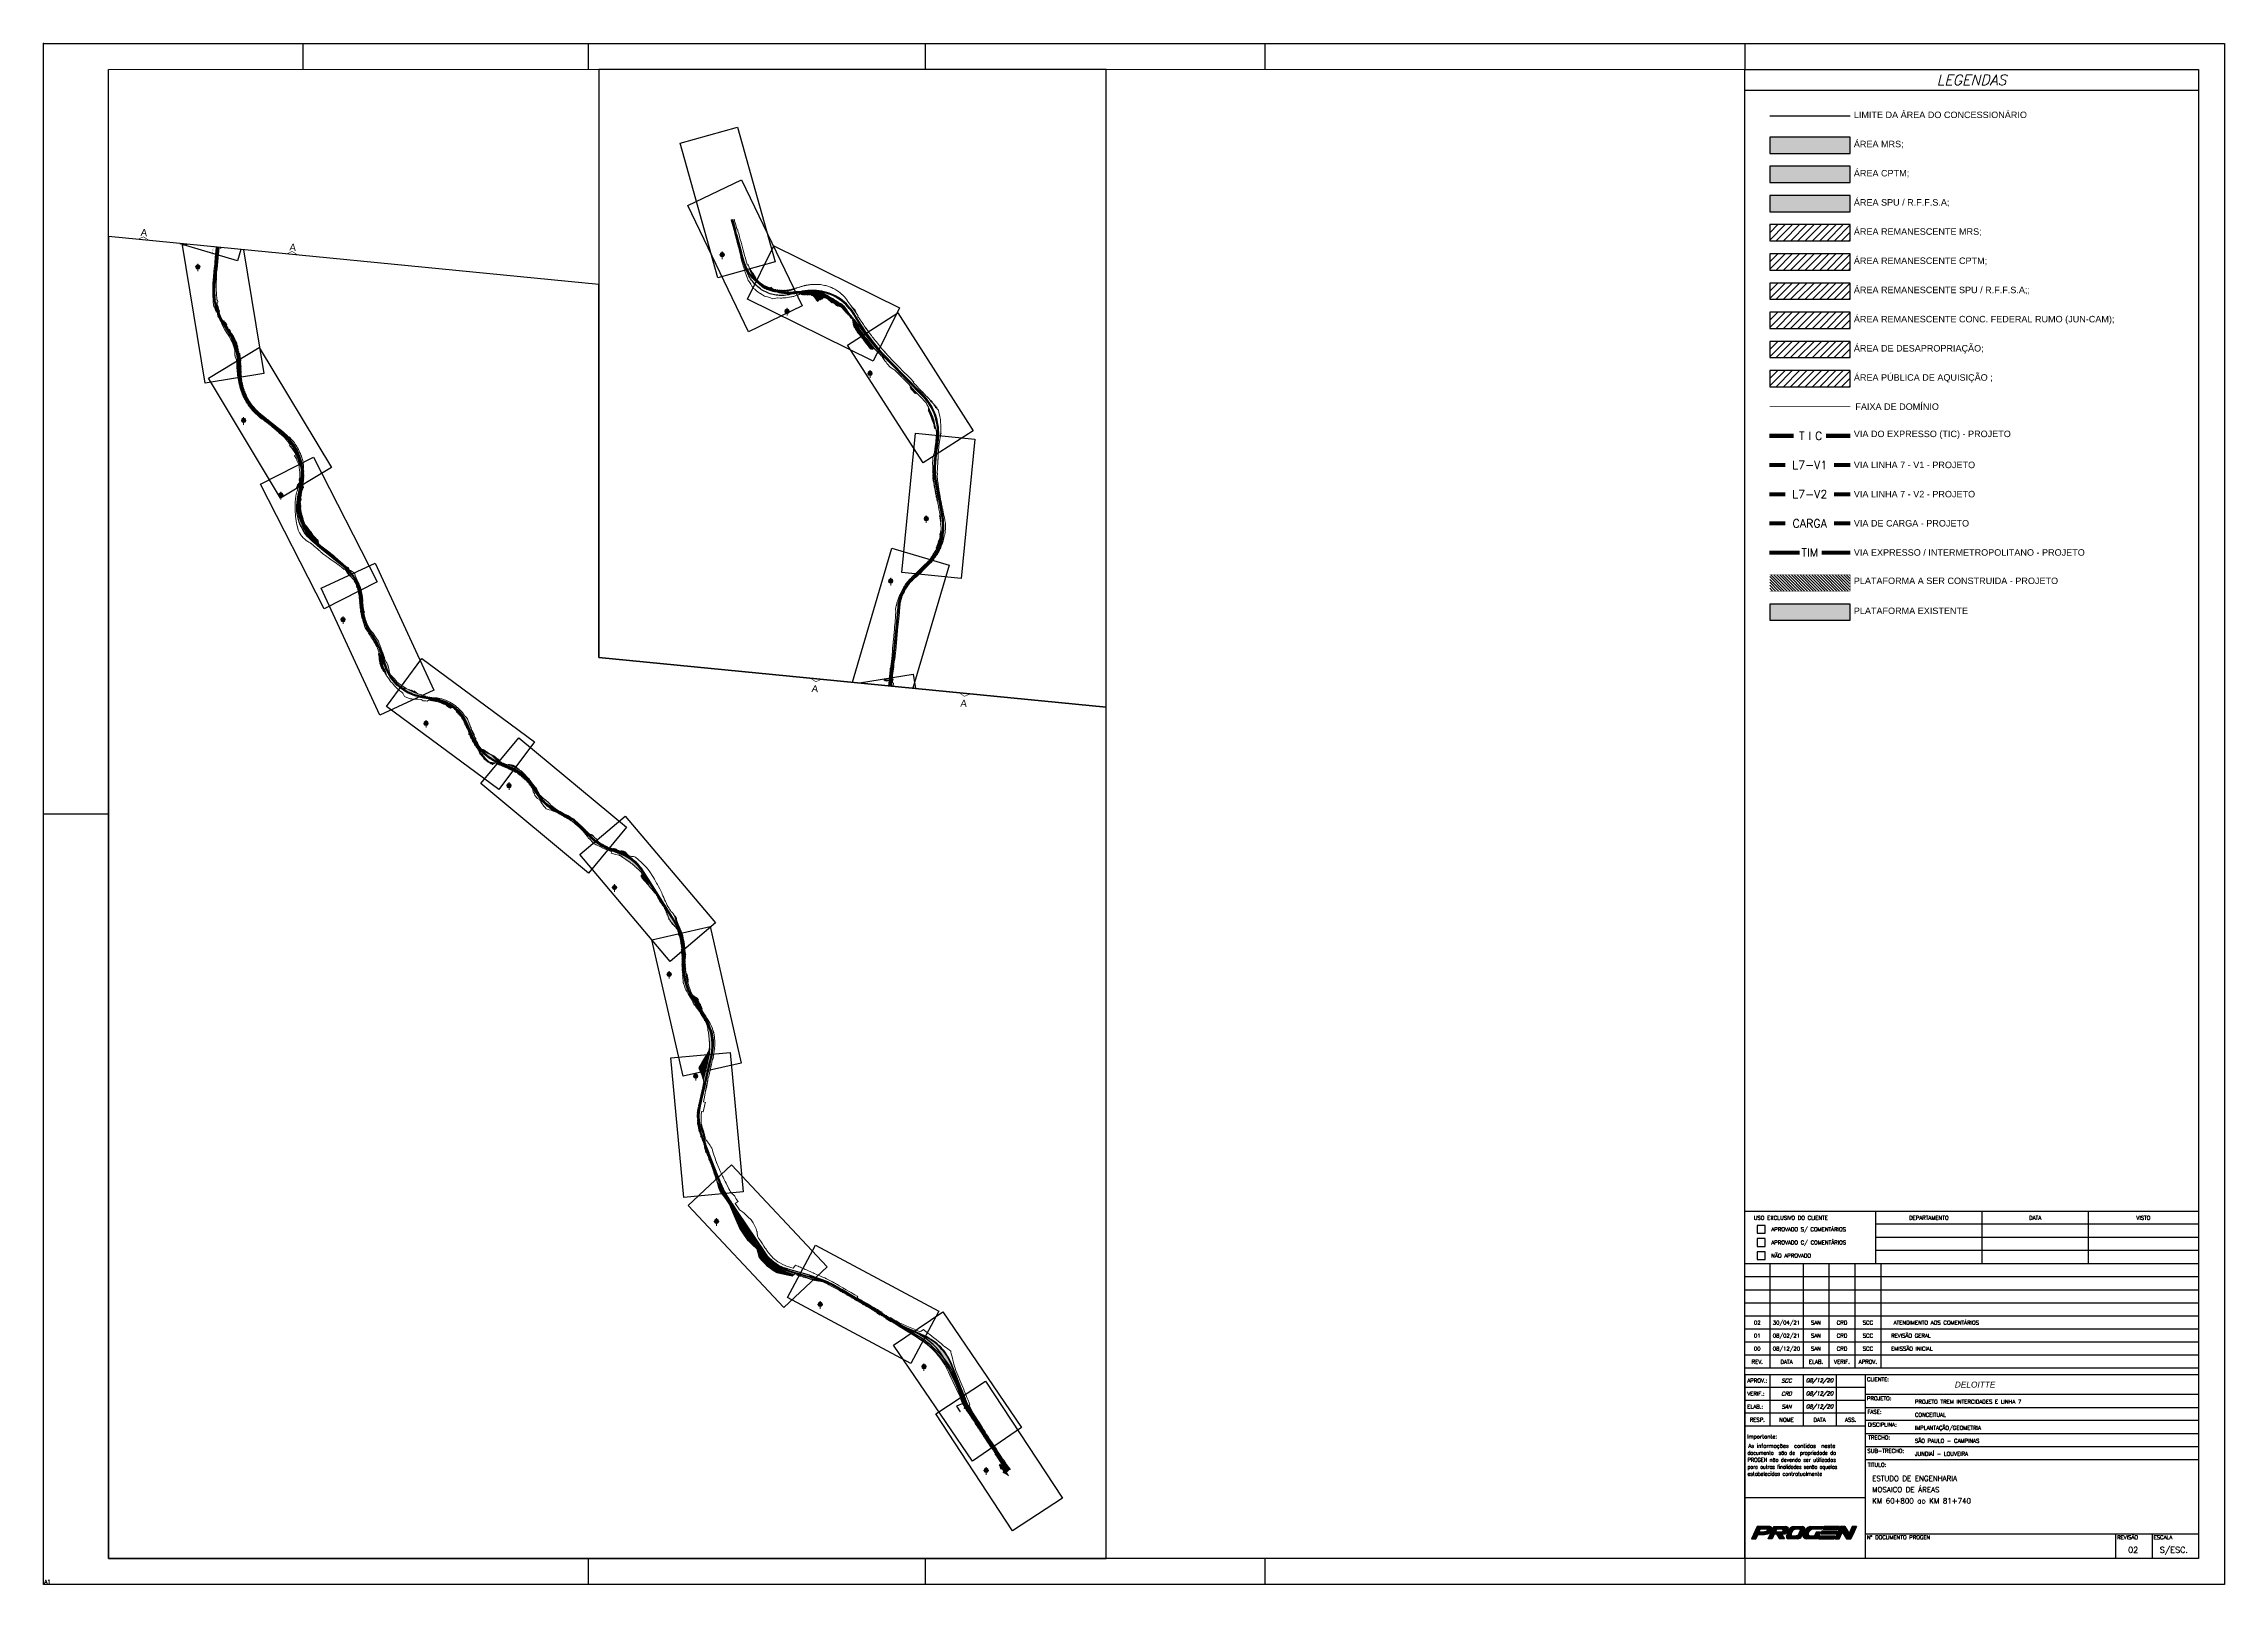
# Paper-space layout '2A1' of a CAD drawing. Header units: metres, sheet in millimetres. Extents: x 319 to 1160, y 37 to 631.
# The model-space entities are those that its viewports show. They can reach past a viewport. Long polylines and large blocks are cut down to what shows.
import ezdxf
from ezdxf import colors
from ezdxf.entities.mleader import LeaderData, LeaderLine
from ezdxf.enums import TextEntityAlignment as Align
from ezdxf.math import Vec2, Vec3

# ---------------------------------------------------------------- set-up
doc = ezdxf.new("R2010")
doc.units = ezdxf.units.M
for name, pattern in [('DASHDOT', [25.4, 12.7, -6.35, 0, -6.35]), ('DASHED', [0.75, 0.5, -0.25]), ('DASHED2', [0.375, 0.25, -0.125])]:
    doc.linetypes.add(name, pattern=pattern)
doc.layers.get('Defpoints').update_dxf_attribs({"color": 253})
for name, color, linetype, lineweight in [('2 - TIC', 40, 'TIC_LINE', 30), ('3 - CARGA', 170, 'CARGA_LINE', 30), ('_  ARQ-AUX-001', 1, 'Continuous', 13), ('_AUX-PLATAFORMA EXISTENTE', 252, 'Continuous', 25), ('_AUX-PLATAFORMA NOVA', 3, 'DASHED', 25), ('_FAIXA_DOMINIO-2019-OBSOLETO', 90, 'FENCELINE2', 30), ('F-HZ-EIXO-PARADOR-V1', 90, 'TIC-P_LINE', 30), ('Itens de detalhe', 7, 'Continuous', 13), ('Jundiai - Layout MRS_v4_2013-mod$0$U-HZ-PASSEIO', 45, 'Continuous', 0), ('Jundiai - Layout MRS_v4_2013-mod$0$U-HZ-VIARIO_LOCAL', 5, 'Continuous', 0), ('U-HZ-EIXO CARGA', 170, 'CARGA_LINE', 30), ('U-HZ-EIXO L7-V1', 240, 'L7-V1_LINE', 30), ('U-HZ-EIXO L7-V2', 220, 'L7-V2_LINE', 30), ('U-HZ-EIXO TIC', 40, 'TIC_LINE', 30), ('U-HZ-EIXO TIC AMPLIAÇÃO FUTURA', 253, 'TIC_LINE', 30), ('U-HZ-EIXO TIM', 90, 'TIM_LINE', 30), ('U-HZ-ESTRUTURAS', 2, 'Continuous', 30), ('U-HZ-FAIXA_DOMÍNIO', 90, 'FENCELINE2', 20), ('U-HZ-PASSEIO', 45, 'Continuous', 0), ('U-HZ-VIARIO_LOCAL', 5, 'Continuous', 0), ('Viewport', 8, 'Continuous', 9), ('VNOR', 2, 'Continuous', 9)]:
    doc.layers.add(name, color=color, linetype=linetype, lineweight=lineweight)
for name, color, linetype in [('_LIMITE CONCESS', 30, 'CONC_LINE'), ('C-ROAD-PROF-LINE', 1, 'Continuous'), ('D-FORMATO', 1, 'Continuous'), ('DESAPROPRIAÇÃO', 160, 'Continuous'), ('DESAPROPRIAÇÃO_MRS', 160, 'Continuous'), ('F-HATCH-PUBLICA', 240, 'Continuous'), ('F-HATCH-REMAN-CPTM', 50, 'Continuous'), ('F-HATCH-REMAN-MRS', 92, 'Continuous'), ('F-HATCH-REMAN-RFFSA', 15, 'Continuous'), ('F-HATCH-REMAN-RUMO', 201, 'Continuous'), ('F-HZ-AMV', 3, 'Continuous'), ('F-HZ-EIXO', 2, 'DASHDOT'), ('F-HZ-PI', 1, 'Continuous'), ('Legenda', 5, 'Continuous'), ('LOGO_PROGEN', 156, 'Continuous'), ('Marcadores de dobra', 1, 'Continuous'), ('Margem externa', 1, 'Continuous'), ('Margem interna', 5, 'Continuous'), ('Ref Margens externas', 1, 'Continuous'), ('TEXTO', 3, 'Continuous'), ('Texto Secundário', 2, 'Continuous'), ('U-HZ-AMV', 3, 'Continuous'), ('X-aux', 255, 'Continuous'), ('XREF-HATCHES E FX DE DOM$0$F-HATCH-CPTM', 51, 'Continuous'), ('XREF-HATCHES E FX DE DOM$0$F-HATCH-MRS', 91, 'Continuous'), ('XREF-HATCHES E FX DE DOM$0$F-HATCH-RFFSA', 22, 'Continuous')]:
    doc.layers.add(name, color=color, linetype=linetype)
doc.layers.add('_TEXTO DESAP ESTAÇÕES', color=50, linetype='Continuous', lineweight=0, plot=False)
doc.layers.add('A-VIEWPORTS', color=2, linetype='Continuous', plot=False)
doc.layers.add('Subestação', color=7, linetype='Continuous', true_color=0xf5f500)
doc.layers.add('Texto Subestação', color=7, linetype='Continuous', true_color=0xf0f000)
doc.styles.add('ARIAL', font='arial.ttf')
doc.styles.add('R200', font='simplex.shx', dxfattribs={"height": 5})
doc.styles.add('Roboto Mono_1', font='', dxfattribs={"height": 1.5})
doc.styles.add('ROMANS', font='romans', dxfattribs={"height": 0.2})
doc.styles.get("Standard").update_dxf_attribs({"font": 'arial.ttf'})
doc.styles.get('Roboto Mono_1').set_extended_font_data('Roboto Mono')
doc.linetypes.add('CARGA_LINE', pattern='A,3.5,-0.25,["CARGA",Standard,S=0.175,R=0,X=-0.05,Y=-0.1],-0.95', length=4.7)
doc.linetypes.add('CONC_LINE', pattern='A,3.5,-0.25,["CONC",Standard,S=0.175,R=0,X=-0.05,Y=-0.1],-0.75', length=4.5)
doc.linetypes.add('FENCELINE2', pattern='A,0.25,-0.1,[132,ltypeshp.shx,S=0.1,R=0,X=-0.1,Y=0],-0.1,1', length=1.45)
doc.linetypes.add('L7-V1_LINE', pattern='A,3.5,-0.25,["L7-V1",Standard,S=0.175,R=0,X=-0.05,Y=-0.1],-0.75', length=4.5)
doc.linetypes.add('L7-V2_LINE', pattern='A,3.5,-0.25,["L7-V2",Standard,S=0.175,R=0,X=-0.05,Y=-0.1],-0.75', length=4.5)
doc.linetypes.add('TIC-P_LINE', pattern='A,3.5,-0.25,["TIC-P",Standard,S=0.175,R=0,X=-0.05,Y=-0.1],-0.75', length=4.5)
doc.linetypes.add('TIC_LINE', pattern='A,3.5,-0.25,["TIC",Standard,S=0.175,R=0,X=-0.05,Y=-0.1],-0.5', length=4.25)
doc.linetypes.add('TIM_LINE', pattern='A,3.5,-0.25,["TIM",Standard,S=0.175,R=0,X=-0.05,Y=-0.1],-0.5', length=4.25)
pattern_1 = [(45, (-1097.481, 24.5236), (-1.403165, 1.403165), [])]

# ---------------------------------------------------------------- blocks, each defined once
blk = doc.blocks.new('*U2')
at = {"layer": 'LOGO_PROGEN', "linetype": 'Continuous'}
for p, q in [((10.23, 11.12), (9.45, 9.41)), ((10.52, 11.75), (10.23, 11.12)), ((10.68, 12.11), (10.52, 11.75)), ((11.12, 13.07), (10.68, 12.11)), ((11.79, 11.12), (11.02, 9.41)), ((11.19, 13.23), (11.12, 13.07)), ((11.48, 13.85), (11.19, 13.23)), ((11.59, 14.11), (11.48, 13.85)), ((12.74, 13.07), (12.3, 12.11)), ((12.82, 11.12), (13.86, 9.41)), ((14.53, 11.12), (15.67, 9.41)), ((14.79, 13.07), (15.13, 12.93)), ((15.13, 12.25), (14.79, 12.11)), ((16.55, 11.75), (15.05, 11.12)), ((15.13, 12.93), (15.27, 12.59)), ((15.27, 12.59), (15.13, 12.25)), ((16.25, 14.11), (16.89, 13.85)), ((16.7, 12.11), (16.55, 11.75)), ((16.76, 12.25), (16.7, 12.11)), ((16.91, 12.59), (16.76, 12.25)), ((16.89, 13.85), (17.2, 13.23)), ((17.06, 12.93), (16.91, 12.59)), ((17.13, 13.07), (17.06, 12.93)), ((17.2, 13.23), (17.13, 13.07))]:
    blk.add_line(p, q, dxfattribs=at)
for points in [[(10.23, 11.12), (9.45, 9.41), (11.02, 9.41)], [(10.52, 11.75), (10.23, 11.12), (15.05, 11.12)], [(10.68, 12.11), (10.52, 11.75), (16.55, 11.75)], [(11.12, 13.07), (10.68, 12.11), (12.3, 12.11)], [(11.19, 13.23), (11.12, 13.07), (17.13, 13.07)], [(11.48, 13.85), (11.19, 13.23), (17.2, 13.23)], [(11.59, 14.11), (11.48, 13.85), (16.89, 13.85)], [(12.82, 11.12), (13.86, 9.41), (15.67, 9.41)], [(14.79, 13.07), (15.13, 12.93), (17.06, 12.93)], [(15.13, 12.25), (14.79, 12.11), (16.7, 12.11)], [(15.13, 12.93), (15.27, 12.59), (16.91, 12.59)], [(15.27, 12.59), (15.13, 12.25), (16.76, 12.25)]]:
    blk.add_solid(points, dxfattribs=at)
at = {"layer": 'LOGO_PROGEN', "linetype": 'Continuous', "extrusion": (0, 0, -1)}
for points in [[(-10.23, 11.12), (-11.79, 11.12), (-11.02, 9.41)], [(-10.52, 11.75), (-16.55, 11.75), (-15.05, 11.12)], [(-10.68, 12.11), (-16.7, 12.11), (-16.55, 11.75)], [(-11.12, 13.07), (-12.74, 13.07), (-12.3, 12.11)], [(-11.19, 13.23), (-17.2, 13.23), (-17.13, 13.07)], [(-11.48, 13.85), (-16.89, 13.85), (-17.2, 13.23)], [(-11.59, 14.11), (-16.25, 14.11), (-16.89, 13.85)], [(-12.82, 11.12), (-14.53, 11.12), (-15.67, 9.41)], [(-14.79, 13.07), (-17.13, 13.07), (-17.06, 12.93)], [(-15.13, 12.93), (-17.06, 12.93), (-16.91, 12.59)], [(-15.13, 12.25), (-16.76, 12.25), (-16.7, 12.11)], [(-15.27, 12.59), (-16.91, 12.59), (-16.76, 12.25)]]:
    blk.add_solid(points, dxfattribs=at)
blk = doc.blocks.new('*U3')
at = {"color": 142, "linetype": 'Continuous'}
for p, q in [((30.98, 14.11), (30.51, 13.1)), ((36.94, 14.11), (36.48, 13.1))]:
    blk.add_line(p, q, dxfattribs=at)
blk.add_solid([(30.98, 14.11), (30.51, 13.1), (36.48, 13.1)], dxfattribs=at)
at = {"color": 142, "linetype": 'Continuous', "extrusion": (0, 0, -1)}
blk.add_solid([(-30.98, 14.11), (-36.94, 14.11), (-36.48, 13.1)], dxfattribs=at)
blk = doc.blocks.new('*U4')
at = {"color": 142, "linetype": 'Continuous'}
for p, q in [((29.28, 10.45), (28.8, 9.41)), ((30.13, 12.29), (29.67, 11.28)), ((35.25, 10.45), (34.77, 9.41)), ((36.1, 12.29), (35.63, 11.28))]:
    blk.add_line(p, q, dxfattribs=at)
for points in [[(29.28, 10.45), (28.8, 9.41), (34.77, 9.41)], [(30.13, 12.29), (29.67, 11.28), (35.63, 11.28)]]:
    blk.add_solid(points, dxfattribs=at)
at = {"color": 142, "linetype": 'Continuous', "extrusion": (0, 0, -1)}
for points in [[(-29.28, 10.45), (-35.25, 10.45), (-34.77, 9.41)], [(-30.13, 12.29), (-36.1, 12.29), (-35.63, 11.28)]]:
    blk.add_solid(points, dxfattribs=at)
blk = doc.blocks.new('*U5')
at = {"layer": 'LOGO_PROGEN', "linetype": 'Continuous'}
for p, q in [((36.13, 11.46), (35.17, 9.41)), ((36.42, 12.09), (36.13, 11.46)), ((37.35, 14.11), (36.42, 12.09)), ((37.7, 11.46), (36.77, 9.41)), ((38.38, 11.46), (39.69, 9.41)), ((38.99, 14.11), (40.25, 12.09)), ((41.86, 14.11), (40.93, 12.09)), ((42.28, 11.46), (41.35, 9.41)), ((42.56, 12.09), (42.28, 11.46)), ((43.47, 14.11), (42.56, 12.09))]:
    blk.add_line(p, q, dxfattribs=at)
for points in [[(36.13, 11.46), (35.17, 9.41), (36.77, 9.41)], [(36.42, 12.09), (36.13, 11.46), (37.7, 11.46)], [(37.35, 14.11), (36.42, 12.09), (40.25, 12.09)], [(37.99, 12.09), (38.38, 11.46), (40.65, 11.46)], [(38.38, 11.46), (39.69, 9.41), (41.35, 9.41)], [(40.93, 12.09), (40.65, 11.46), (42.28, 11.46)], [(41.86, 14.11), (40.93, 12.09), (42.56, 12.09)]]:
    blk.add_solid(points, dxfattribs=at)
at = {"layer": 'LOGO_PROGEN', "linetype": 'Continuous', "extrusion": (0, 0, -1)}
for points in [[(-36.13, 11.46), (-37.7, 11.46), (-36.77, 9.41)], [(-36.42, 12.09), (-37.99, 12.09), (-37.7, 11.46)], [(-37.35, 14.11), (-38.99, 14.11), (-40.25, 12.09)], [(-37.99, 12.09), (-40.25, 12.09), (-40.65, 11.46)], [(-38.38, 11.46), (-42.28, 11.46), (-41.35, 9.41)], [(-40.93, 12.09), (-42.56, 12.09), (-42.28, 11.46)], [(-41.86, 14.11), (-43.47, 14.11), (-42.56, 12.09)]]:
    blk.add_solid(points, dxfattribs=at)
blk = doc.blocks.new('*U6')
at = {"layer": 'LOGO_PROGEN', "linetype": 'Continuous'}
for p, q in [((22.98, 10.51), (22.96, 10.27)), ((22.96, 10.27), (23.37, 9.65)), ((23.01, 10.82), (22.98, 10.51)), ((23.02, 11.01), (23.01, 10.82)), ((23.24, 11.49), (23.02, 11.01)), ((23.37, 11.77), (23.24, 11.49)), ((23.77, 12.62), (23.37, 11.77)), ((23.37, 9.65), (24.07, 9.41)), ((23.89, 12.89), (23.77, 12.62)), ((24.03, 13.05), (23.89, 12.89)), ((24.6, 13.73), (24.03, 13.05)), ((24.03, 13.05), (24.03, 13.05)), ((25.62, 14.11), (24.6, 13.73)), ((24.89, 11.77), (24.82, 11.49)), ((24.82, 11.49), (24.9, 11.01)), ((25.46, 12.62), (24.89, 11.77)), ((24.9, 11.01), (24.93, 10.82)), ((24.93, 10.82), (25.53, 10.51)), ((26.05, 12.89), (25.46, 12.62)), ((26.39, 13.05), (26.05, 12.89)), ((30.08, 13.05), (26.39, 13.05)), ((28, 12.03), (27.31, 10.51)), ((28.5, 9.65), (28.39, 9.41)), ((28.79, 10.27), (28.5, 9.65)), ((28.9, 10.51), (28.79, 10.27)), ((29.61, 12.03), (28.9, 10.51)), ((30.39, 13.73), (30.08, 13.05)), ((30.57, 14.11), (30.39, 13.73))]:
    blk.add_line(p, q, dxfattribs=at)
for points in [[(22.98, 10.51), (22.96, 10.27), (28.79, 10.27)], [(22.96, 10.27), (23.37, 9.65), (28.5, 9.65)], [(23.01, 10.82), (22.98, 10.51), (25.53, 10.51)], [(23.02, 11.01), (23.01, 10.82), (24.93, 10.82)], [(23.24, 11.49), (23.02, 11.01), (24.9, 11.01)], [(23.37, 11.77), (23.24, 11.49), (24.82, 11.49)], [(23.77, 12.62), (23.37, 11.77), (24.89, 11.77)], [(23.37, 9.65), (24.07, 9.41), (28.39, 9.41)], [(23.89, 12.89), (23.77, 12.62), (25.46, 12.62)], [(24.03, 13.05), (23.89, 12.89), (26.05, 12.89)], [(24.6, 13.73), (24.03, 13.05), (30.08, 13.05)], [(24.03, 13.05), (24.03, 13.05), (26.39, 13.05)], [(25.62, 14.11), (24.6, 13.73), (30.39, 13.73)], [(28, 12.03), (27.31, 10.51), (28.9, 10.51)]]:
    blk.add_solid(points, dxfattribs=at)
at = {"layer": 'LOGO_PROGEN', "linetype": 'Continuous', "extrusion": (0, 0, -1)}
for points in [[(-22.96, 10.27), (-28.79, 10.27), (-28.5, 9.65)], [(-22.98, 10.51), (-28.9, 10.51), (-28.79, 10.27)], [(-23.01, 10.82), (-24.93, 10.82), (-25.53, 10.51)], [(-23.02, 11.01), (-24.9, 11.01), (-24.93, 10.82)], [(-23.24, 11.49), (-24.82, 11.49), (-24.9, 11.01)], [(-23.37, 11.77), (-24.89, 11.77), (-24.82, 11.49)], [(-23.37, 9.65), (-28.5, 9.65), (-28.39, 9.41)], [(-23.77, 12.62), (-25.46, 12.62), (-24.89, 11.77)], [(-23.89, 12.89), (-26.05, 12.89), (-25.46, 12.62)], [(-24.03, 13.05), (-30.08, 13.05), (-26.39, 13.05)], [(-24.03, 13.05), (-26.39, 13.05), (-26.05, 12.89)], [(-24.6, 13.73), (-30.39, 13.73), (-30.08, 13.05)], [(-25.62, 14.11), (-30.57, 14.11), (-30.39, 13.73)], [(-28, 12.03), (-29.61, 12.03), (-28.9, 10.51)]]:
    blk.add_solid(points, dxfattribs=at)
blk = doc.blocks.new('*U7')
at = {"layer": 'LOGO_PROGEN', "linetype": 'Continuous'}
for p, q in [((16.51, 10.47), (16.45, 9.96)), ((16.45, 9.96), (16.63, 9.69)), ((16.52, 10.48), (16.51, 10.47)), ((16.67, 10.8), (16.52, 10.48)), ((16.63, 9.69), (16.74, 9.53)), ((16.9, 11.31), (16.67, 10.8)), ((16.74, 9.53), (17.24, 9.41)), ((17.49, 12.56), (16.9, 11.31)), ((17.66, 12.94), (17.49, 12.56)), ((17.72, 13.07), (17.66, 12.94)), ((17.84, 13.33), (17.72, 13.07)), ((17.89, 13.45), (17.84, 13.33)), ((18.4, 13.9), (17.89, 13.45)), ((18.93, 12.56), (18.32, 11.31)), ((18.32, 11.31), (18.32, 10.8)), ((18.32, 10.8), (18.71, 10.48)), ((18.41, 13.9), (18.4, 13.9)), ((19.07, 14.11), (18.41, 13.9)), ((19.38, 12.94), (18.93, 12.56)), ((19.95, 13.07), (19.38, 12.94)), ((20.19, 10.48), (20.18, 10.48)), ((20.78, 10.66), (20.19, 10.48)), ((21.18, 11.13), (20.78, 10.66)), ((21.21, 9.53), (20.78, 9.41)), ((21.79, 12.46), (21.18, 11.13)), ((21.75, 9.69), (21.21, 9.53)), ((21.45, 13.07), (21.78, 12.85)), ((21.96, 9.96), (21.75, 9.69)), ((21.78, 12.85), (21.79, 12.69)), ((21.79, 12.69), (21.79, 12.46)), ((22.36, 10.47), (21.96, 9.96)), ((22.37, 10.48), (22.36, 10.47)), ((22.45, 10.66), (22.37, 10.48)), ((22.37, 10.48), (22.37, 10.48)), ((22.67, 11.13), (22.45, 10.66)), ((22.57, 14.11), (23.18, 13.9)), ((23.28, 12.46), (22.67, 11.13)), ((23.18, 13.9), (23.19, 13.9)), ((23.19, 13.9), (23.46, 13.45)), ((23.39, 12.69), (23.28, 12.46)), ((23.42, 12.85), (23.39, 12.69)), ((23.47, 13.07), (23.42, 12.85)), ((23.46, 13.45), (23.52, 13.33)), ((23.52, 13.33), (23.47, 13.07))]:
    blk.add_line(p, q, dxfattribs=at)
for points in [[(16.51, 10.47), (16.45, 9.96), (21.96, 9.96)], [(16.45, 9.96), (16.63, 9.69), (21.75, 9.69)], [(16.52, 10.48), (16.51, 10.47), (22.36, 10.47)], [(16.67, 10.8), (16.52, 10.48), (18.71, 10.48)], [(16.63, 9.69), (16.74, 9.53), (21.21, 9.53)], [(16.9, 11.31), (16.67, 10.8), (18.32, 10.8)], [(16.74, 9.53), (17.24, 9.41), (20.78, 9.41)], [(17.49, 12.56), (16.9, 11.31), (18.32, 11.31)], [(17.66, 12.94), (17.49, 12.56), (18.93, 12.56)], [(17.72, 13.07), (17.66, 12.94), (19.38, 12.94)], [(17.84, 13.33), (17.72, 13.07), (23.47, 13.07)], [(17.89, 13.45), (17.84, 13.33), (23.52, 13.33)], [(18.4, 13.9), (17.89, 13.45), (23.46, 13.45)], [(18.41, 13.9), (18.4, 13.9), (23.19, 13.9)], [(19.07, 14.11), (18.41, 13.9), (23.18, 13.9)], [(20.19, 10.48), (20.18, 10.48), (22.37, 10.48)], [(20.78, 10.66), (20.19, 10.48), (22.37, 10.48)], [(21.18, 11.13), (20.78, 10.66), (22.45, 10.66)], [(21.79, 12.46), (21.18, 11.13), (22.67, 11.13)], [(21.45, 13.07), (21.78, 12.85), (23.42, 12.85)], [(21.78, 12.85), (21.79, 12.69), (23.39, 12.69)], [(21.79, 12.69), (21.79, 12.46), (23.28, 12.46)]]:
    blk.add_solid(points, dxfattribs=at)
at = {"layer": 'LOGO_PROGEN', "linetype": 'Continuous', "extrusion": (0, 0, -1)}
for points in [[(-16.45, 9.96), (-21.96, 9.96), (-21.75, 9.69)], [(-16.51, 10.47), (-22.36, 10.47), (-21.96, 9.96)], [(-16.52, 10.48), (-22.37, 10.48), (-22.36, 10.47)], [(-16.63, 9.69), (-21.75, 9.69), (-21.21, 9.53)], [(-16.67, 10.8), (-18.32, 10.8), (-18.71, 10.48)], [(-16.74, 9.53), (-21.21, 9.53), (-20.78, 9.41)], [(-16.9, 11.31), (-18.32, 11.31), (-18.32, 10.8)], [(-17.49, 12.56), (-18.93, 12.56), (-18.32, 11.31)], [(-17.66, 12.94), (-19.38, 12.94), (-18.93, 12.56)], [(-17.72, 13.07), (-19.95, 13.07), (-19.38, 12.94)], [(-17.84, 13.33), (-23.52, 13.33), (-23.47, 13.07)], [(-17.89, 13.45), (-23.46, 13.45), (-23.52, 13.33)], [(-18.4, 13.9), (-23.19, 13.9), (-23.46, 13.45)], [(-18.41, 13.9), (-23.18, 13.9), (-23.19, 13.9)], [(-19.07, 14.11), (-22.57, 14.11), (-23.18, 13.9)], [(-20.19, 10.48), (-22.37, 10.48), (-22.37, 10.48)], [(-20.78, 10.66), (-22.45, 10.66), (-22.37, 10.48)], [(-21.18, 11.13), (-22.67, 11.13), (-22.45, 10.66)], [(-21.45, 13.07), (-23.47, 13.07), (-23.42, 12.85)], [(-21.78, 12.85), (-23.42, 12.85), (-23.39, 12.69)], [(-21.79, 12.69), (-23.39, 12.69), (-23.28, 12.46)], [(-21.79, 12.46), (-23.28, 12.46), (-22.67, 11.13)]]:
    blk.add_solid(points, dxfattribs=at)
blk = doc.blocks.new('*U8')
at = {"layer": 'LOGO_PROGEN', "linetype": 'Continuous'}
for p, q in [((3.8, 11.08), (3.03, 9.41)), ((3.92, 11.33), (3.8, 11.08)), ((4.27, 12.1), (3.92, 11.33)), ((4.74, 13.1), (4.27, 12.1)), ((5.37, 11.08), (4.62, 9.41)), ((4.93, 13.51), (4.74, 13.1)), ((5.12, 13.94), (4.93, 13.51)), ((5.2, 14.11), (5.12, 13.94)), ((6.37, 13.1), (5.87, 12.1)), ((9.26, 11.33), (8.01, 11.08)), ((8.13, 12.12), (8.03, 12.1)), ((8.61, 12.23), (8.13, 12.12)), ((9.09, 12.6), (8.61, 12.23)), ((8.84, 13.1), (9.04, 13.03)), ((9.04, 13.03), (9.05, 13.03)), ((9.05, 13.03), (9.16, 12.82)), ((9.16, 12.82), (9.09, 12.6)), ((10.23, 12.1), (9.26, 11.33)), ((10.06, 14.11), (10.52, 13.94)), ((10.26, 12.12), (10.23, 12.1)), ((10.31, 12.23), (10.26, 12.12)), ((10.49, 12.6), (10.31, 12.23)), ((10.59, 12.82), (10.49, 12.6)), ((10.52, 13.94), (10.77, 13.51)), ((10.68, 13.03), (10.59, 12.82)), ((10.7, 13.1), (10.68, 13.03)), ((10.68, 13.03), (10.68, 13.03)), ((10.77, 13.51), (10.7, 13.1))]:
    blk.add_line(p, q, dxfattribs=at)
for points in [[(3.8, 11.08), (3.03, 9.41), (4.62, 9.41)], [(3.92, 11.33), (3.8, 11.08), (8.01, 11.08)], [(4.27, 12.1), (3.92, 11.33), (9.26, 11.33)], [(4.74, 13.1), (4.27, 12.1), (5.87, 12.1)], [(4.93, 13.51), (4.74, 13.1), (10.7, 13.1)], [(5.12, 13.94), (4.93, 13.51), (10.77, 13.51)], [(5.2, 14.11), (5.12, 13.94), (10.52, 13.94)], [(8.13, 12.12), (8.03, 12.1), (10.23, 12.1)], [(8.61, 12.23), (8.13, 12.12), (10.26, 12.12)], [(9.09, 12.6), (8.61, 12.23), (10.31, 12.23)], [(8.84, 13.1), (9.04, 13.03), (10.68, 13.03)], [(9.04, 13.03), (9.05, 13.03), (10.68, 13.03)], [(9.05, 13.03), (9.16, 12.82), (10.59, 12.82)], [(9.16, 12.82), (9.09, 12.6), (10.49, 12.6)]]:
    blk.add_solid(points, dxfattribs=at)
at = {"layer": 'LOGO_PROGEN', "linetype": 'Continuous', "extrusion": (0, 0, -1)}
for points in [[(-3.8, 11.08), (-5.37, 11.08), (-4.62, 9.41)], [(-3.92, 11.33), (-9.26, 11.33), (-8.01, 11.08)], [(-4.27, 12.1), (-10.23, 12.1), (-9.26, 11.33)], [(-4.74, 13.1), (-6.37, 13.1), (-5.87, 12.1)], [(-4.93, 13.51), (-10.77, 13.51), (-10.7, 13.1)], [(-5.12, 13.94), (-10.52, 13.94), (-10.77, 13.51)], [(-5.2, 14.11), (-10.06, 14.11), (-10.52, 13.94)], [(-8.13, 12.12), (-10.26, 12.12), (-10.23, 12.1)], [(-8.61, 12.23), (-10.31, 12.23), (-10.26, 12.12)], [(-8.84, 13.1), (-10.7, 13.1), (-10.68, 13.03)], [(-9.04, 13.03), (-10.68, 13.03), (-10.68, 13.03)], [(-9.05, 13.03), (-10.68, 13.03), (-10.59, 12.82)], [(-9.09, 12.6), (-10.49, 12.6), (-10.31, 12.23)], [(-9.16, 12.82), (-10.59, 12.82), (-10.49, 12.6)]]:
    blk.add_solid(points, dxfattribs=at)
blk = doc.blocks.new('NOVO_LOGO_PROGEN')
at = {"color": 142}
for points in [[(29.28, 10.45), (28.8, 9.41), (34.77, 9.41), (35.25, 10.45), (29.28, 10.45)], [(30.13, 12.29), (29.67, 11.28), (35.63, 11.28), (36.1, 12.29), (30.13, 12.29)], [(30.98, 14.11), (30.51, 13.1), (36.48, 13.1), (36.94, 14.11), (30.98, 14.11)]]:
    blk.add_lwpolyline(points, close=True, dxfattribs=at)
at = {"layer": 'LOGO_PROGEN'}
for p, q in [((9.45, 9.41), (11.59, 14.11)), ((11.02, 9.41), (9.45, 9.41)), ((11.79, 11.12), (11.02, 9.41)), ((11.59, 14.11), (16.25, 14.11)), ((12.82, 11.12), (11.79, 11.12)), ((13.86, 9.41), (12.82, 11.12)), ((15.67, 9.41), (13.86, 9.41)), ((15.05, 11.12), (14.53, 11.12)), ((14.53, 11.12), (15.67, 9.41)), ((16.51, 10.47), (17.89, 13.45)), ((20.78, 9.41), (17.24, 9.41)), ((19.07, 14.11), (22.57, 14.11)), ((23.39, 12.69), (22.37, 10.48)), ((24.89, 11.77), (24.82, 11.49))]:
    blk.add_line(p, q, dxfattribs=at)
for points in [[(10.68, 13.03, 0.577661), (10.06, 14.11), (5.2, 14.11), (3.03, 9.41), (4.62, 9.41), (5.37, 11.08), (8.01, 11.08, 0.238769), (10.26, 12.12)], [(6.37, 13.1), (5.87, 12.1), (8.03, 12.1, 0.224102), (9.09, 12.6, 0.616344), (8.87, 13.1), (6.37, 13.1)], [(12.74, 13.07), (12.3, 12.11), (14.79, 12.11, 1), (14.79, 13.07), (12.74, 13.07)]]:
    blk.add_lwpolyline(points, format="xyb", close=True, dxfattribs=at)
for points in [[(18.93, 12.56), (18.32, 11.31, 0.479008), (18.71, 10.48), (20.18, 10.48, 0.295146), (21.18, 11.13), (21.79, 12.46, 0.508319), (21.45, 13.07), (19.95, 13.07, 0.235925), (18.93, 12.56, 1.403299)], [(23.04, 11.05, 0.554169), (24.07, 9.41)], [(23.02, 11.01), (23.89, 12.89, -0.262138), (25.62, 14.11), (30.57, 14.11), (30.08, 13.05), (26.39, 13.05, 0.281062), (24.89, 11.77)], [(24.82, 11.49, 0.510846), (25.53, 10.51), (27.31, 10.51), (28, 12.03), (29.61, 12.03), (28.39, 9.41), (24.05, 9.41)]]:
    blk.add_lwpolyline(points, format="xyb", dxfattribs=at)
blk.add_lwpolyline([(37.35, 14.11), (35.17, 9.41), (36.77, 9.41), (37.99, 12.09), (39.69, 9.41), (41.35, 9.41), (43.47, 14.11), (41.86, 14.11), (40.65, 11.46), (38.99, 14.11), (37.35, 14.11)], close=True, dxfattribs=at)
for centre, radius, start, end in [((15.02, 13.3), 2.17, 270.59549, 358.36551), ((16.24, 13.15), 0.96, 5.24816, 89.25431), ((17.15, 10.12), 0.723, 151.60803, 276.70999), ((19.2, 12.51), 1.6, 94.5731, 144.1733), ((20.82, 11.06), 1.65, 268.60885, 339.66253), ((22.61, 13.18), 0.924, 327.55303, 92.40411)]:
    blk.add_arc(centre, radius, start, end, dxfattribs=at)
at = {"color": 142, "linetype": 'Continuous'}
for name in ['*U4', '*U3']:
    blk.add_blockref(name, (0, 0), dxfattribs=at)
at = {"layer": 'LOGO_PROGEN', "linetype": 'Continuous'}
for name in ['*U8', '*U2', '*U7', '*U6', '*U5']:
    blk.add_blockref(name, (0, 0), dxfattribs=at)
blk = doc.blocks.new('CARIMBO')
at = {"layer": '_AUX-PLATAFORMA EXISTENTE', "lineweight": 25, "ltscale": 0.5, "true_color": 0xa1a1a1}
h = blk.add_hatch(color=253, dxfattribs=at)
h.dxf.hatch_style = 1
h.paths.add_polyline_path([(-134.29, 361.71), (-134.29, 367.96), (-165.36, 367.96), (-165.36, 361.71)])
at = {"layer": '_AUX-PLATAFORMA NOVA'}
h = blk.add_hatch(dxfattribs=at)
h.set_pattern_fill('ANSI31', color=90, scale=0.25, angle=90)
h.set_pattern_definition([(135, (-1276.7964, 221.0919), (-0.561266, -0.561266), [])])
h.paths.add_polyline_path([(-134.29, 372.96), (-134.29, 379.21), (-165.36, 379.21), (-165.36, 372.96)])
at = {"layer": 'DESAPROPRIAÇÃO'}
h = blk.add_hatch(dxfattribs=at)
h.set_pattern_fill('ANSI31', color=256, scale=0.625)
h.set_pattern_definition([(45, (-1097.481, -9.2264), (-1.403165, 1.403165), [])])
h.paths.add_polyline_path([(-134.29, 462.96), (-134.29, 469.21), (-165.36, 469.21), (-165.36, 462.96)])
at = {"layer": 'F-HATCH-PUBLICA'}
h = blk.add_hatch(dxfattribs=at)
h.set_pattern_fill('ANSI31', color=256, scale=0.625)
h.set_pattern_definition([(45, (-1097.481, -20.4764), (-1.403165, 1.403165), [])])
h.paths.add_polyline_path([(-134.29, 451.71), (-134.29, 457.96), (-165.36, 457.96), (-165.36, 451.71)])
at = {"layer": 'F-HATCH-REMAN-CPTM'}
h = blk.add_hatch(dxfattribs=at)
h.set_pattern_fill('ANSI31', color=256, scale=0.625)
h.set_pattern_definition(pattern_1)
h.paths.add_polyline_path([(-134.29, 496.71), (-134.29, 502.96), (-165.36, 502.96), (-165.36, 496.71)])
at = {"layer": 'F-HATCH-REMAN-MRS'}
h = blk.add_hatch(dxfattribs=at)
h.set_pattern_fill('ANSI31', color=256, scale=0.625)
h.set_pattern_definition(pattern_1)
h.paths.add_polyline_path([(-165.36, 514.21), (-165.36, 507.96), (-134.29, 507.96), (-134.29, 514.21)])
at = {"layer": 'F-HATCH-REMAN-RFFSA'}
h = blk.add_hatch(dxfattribs=at)
h.set_pattern_fill('ANSI31', color=256, scale=0.625)
h.set_pattern_definition([(45, (-1097.481, 13.2736), (-1.403165, 1.403165), [])])
h.paths.add_polyline_path([(-134.29, 485.46), (-134.29, 491.71), (-165.36, 491.71), (-165.36, 485.46)])
at = {"layer": 'F-HATCH-REMAN-RUMO'}
h = blk.add_hatch(dxfattribs=at)
h.set_pattern_fill('ANSI31', color=256, scale=0.625)
h.set_pattern_definition([(45, (-1097.481, 2.0236), (-1.403165, 1.403165), [])])
h.paths.add_polyline_path([(-134.29, 474.21), (-134.29, 480.46), (-165.36, 480.46), (-165.36, 474.21)])
at = {"layer": 'XREF-HATCHES E FX DE DOM$0$F-HATCH-CPTM', "transparency": 33554559}
h = blk.add_hatch(color=256, dxfattribs=at)
h.dxf.hatch_style = 1
h.paths.add_polyline_path([(-134.29, 530.46), (-134.29, 536.71), (-165.36, 536.71), (-165.36, 530.46)])
at = {"layer": 'XREF-HATCHES E FX DE DOM$0$F-HATCH-MRS', "transparency": 33554559}
h = blk.add_hatch(color=256, dxfattribs=at)
h.dxf.hatch_style = 1
h.paths.add_polyline_path([(-165.36, 547.96), (-165.36, 541.71), (-134.29, 541.71), (-134.29, 547.96)])
at = {"layer": 'XREF-HATCHES E FX DE DOM$0$F-HATCH-RFFSA', "transparency": 33554559}
h = blk.add_hatch(color=256, dxfattribs=at)
h.dxf.hatch_style = 1
h.paths.add_polyline_path([(-165.36, 519.21), (-134.29, 519.21), (-134.29, 525.46), (-165.36, 525.46)])
at = {"layer": '_AUX-PLATAFORMA NOVA', "color": 90, "ltscale": 5, "const_width": 0.1}
blk.add_lwpolyline([(-165.36, 372.96), (-134.29, 372.96), (-134.29, 379.21), (-165.36, 379.21)], close=True, dxfattribs=at)
at = {"layer": '_FAIXA_DOMINIO-2019-OBSOLETO', "ltscale": 10, "const_width": 0.2, "flags": 128}
blk.add_lwpolyline([(-165.36, 444.05), (-134.29, 444.05)], dxfattribs=at)
at = {"layer": '_LIMITE CONCESS', "ltscale": 5, "const_width": 0.5, "flags": 128}
blk.add_lwpolyline([(-165.36, 556.09), (-134.29, 556.09)], dxfattribs=at)
at = {"layer": 'D-FORMATO', "color": 4}
for p, q in [((-175, 574), (0, 574)), ((-175, 566), (0, 566)), ((-175, 73.33), (-175, 133.88)), ((-175, 133.88), (0, 133.88)), ((-124.5, 133.88), (-124.5, 113.58)), ((0, 113.58), (-175, 113.58)), ((0, 73.33), (-175, 73.33)), ((0, 70.82), (-175, 70.82)), ((-175, 70.82), (-175, 0)), ((-128.5, 70.82), (-128.5, 0)), ((-128.5, 50.95), (-175, 50.95)), ((-175, 23.51), (-128.5, 23.51))]:
    blk.add_line(p, q, dxfattribs=at)
at = {"layer": 'D-FORMATO', "color": 6}
blk.add_line((0, 574), (0, 0), dxfattribs=at)
at = {"layer": 'D-FORMATO', "color": 3}
for p, q in [((-170.13, 128.4), (-170.13, 125.4)), ((-167.13, 128.4), (-170.13, 128.4)), ((-167.13, 125.4), (-167.13, 128.4)), ((0, 128.81), (-124.5, 128.81)), ((-83.5, 133.88), (-83.5, 113.58)), ((-42.5, 133.88), (-42.5, 113.58)), ((-170.13, 125.4), (-167.13, 125.4)), ((-167.13, 123.32), (-170.13, 123.32)), ((-170.13, 123.32), (-170.13, 120.32)), ((-170.13, 120.32), (-167.13, 120.32)), ((-167.13, 118.25), (-170.13, 118.25)), ((-170.13, 118.25), (-170.13, 115.25)), ((-167.13, 120.32), (-167.13, 123.32)), ((-167.13, 115.25), (-167.13, 118.25)), ((-170.13, 115.25), (-167.13, 115.25)), ((-165.25, 113.58), (-165.25, 73.33)), ((-152.5, 113.58), (-152.5, 73.33)), ((-142.5, 113.58), (-142.5, 73.33)), ((-132.5, 113.58), (-132.5, 73.33)), ((-122.5, 113.58), (-122.5, 73.33)), ((0, 78.36), (-175, 78.36)), ((-165.25, 70.82), (-165.25, 50.95)), ((-152.5, 70.82), (-152.5, 50.95)), ((-139.75, 70.82), (-139.75, 50.95)), ((0, 63.22), (-128.5, 63.22)), ((-128.5, 55.98), (-175, 55.98)), ((-128.5, 58.19), (0, 58.19)), ((0, 53.17), (-128.5, 53.17)), ((-128.5, 48.14), (0, 48.14)), ((-128.5, 43.12), (0, 43.12)), ((-128.5, 38.09), (0, 38.09)), ((-128.5, 9.47), (0, 9.47)), ((-32, 9.47), (-32, 0)), ((-17.87, 9.47), (-17.87, 0))]:
    blk.add_line(p, q, dxfattribs=at)
at = {"layer": 'D-FORMATO', "color": 9}
for p, q in [((0, 123.73), (-124.5, 123.73)), ((0, 118.66), (-124.5, 118.66)), ((0, 108.51), (-175, 108.51)), ((0, 103.48), (-175, 103.48)), ((0, 98.46), (-175, 98.46)), ((0, 93.43), (-175, 93.43)), ((0, 88.41), (-175, 88.41)), ((0, 83.38), (-175, 83.38)), ((-175, 66.03), (-128.5, 66.03)), ((-175, 61), (-128.5, 61))]:
    blk.add_line(p, q, dxfattribs=at)
at = {"layer": 'DESAPROPRIAÇÃO', "color": 18, "true_color": 0x000000}
blk.add_lwpolyline([(-165.36, 462.96), (-134.29, 462.96), (-134.29, 469.21), (-165.36, 469.21)], close=True, dxfattribs=at)
at = {"layer": 'F-HATCH-PUBLICA', "color": 18, "true_color": 0x000000}
blk.add_lwpolyline([(-165.36, 451.71), (-134.29, 451.71), (-134.29, 457.96), (-165.36, 457.96)], close=True, dxfattribs=at)
at = {"layer": 'F-HATCH-REMAN-CPTM', "color": 18, "true_color": 0x000000}
blk.add_lwpolyline([(-165.36, 496.71), (-134.29, 496.71), (-134.29, 502.96), (-165.36, 502.96)], close=True, dxfattribs=at)
at = {"layer": 'F-HATCH-REMAN-MRS', "color": 18, "true_color": 0x000000, "flags": 128}
blk.add_lwpolyline([(-165.36, 507.96), (-134.29, 507.96), (-134.29, 514.21), (-165.36, 514.21)], close=True, dxfattribs=at)
at = {"layer": 'F-HATCH-REMAN-RFFSA', "color": 18, "true_color": 0x000000}
for points in [[(-165.36, 485.46), (-134.29, 485.46), (-134.29, 491.71), (-165.36, 491.71)], [(-165.36, 474.21), (-134.29, 474.21), (-134.29, 480.46), (-165.36, 480.46)]]:
    blk.add_lwpolyline(points, close=True, dxfattribs=at)
at = {"layer": 'F-HZ-EIXO-PARADOR-V1', "linetype": 'ByBlock', "ltscale": 0.5, "const_width": 1.56, "flags": 128}
for points in [[(-165.53, 387.8), (-153.74, 387.8)], [(-145.25, 387.8), (-134.29, 387.8)]]:
    blk.add_lwpolyline(points, dxfattribs=at)
at = {"layer": 'Legenda'}
blk.add_lwpolyline([(-175, 0), (-175, 574)], dxfattribs=at)
blk.add_lwpolyline([(-165.36, 361.71), (-134.29, 361.71), (-134.29, 367.96), (-165.36, 367.96)], close=True, dxfattribs=at)
at = {"layer": 'Margem interna'}
blk.add_line((0, 574), (0, 0), dxfattribs=at)
at = {"layer": 'U-HZ-EIXO CARGA', "linetype": 'ByBlock', "lineweight": 30, "ltscale": 0.1, "const_width": 1.56, "flags": 128}
for points in [[(-165.53, 399.05), (-159.28, 399.05)], [(-140.53, 399.05), (-134.29, 399.05)]]:
    blk.add_lwpolyline(points, dxfattribs=at)
at = {"layer": 'U-HZ-EIXO L7-V1', "color": 240, "linetype": 'ByBlock', "lineweight": 30, "ltscale": 0.1, "const_width": 1.56, "flags": 128}
for points in [[(-165.53, 421.55), (-159.28, 421.55)], [(-140.53, 421.55), (-134.29, 421.55)]]:
    blk.add_lwpolyline(points, dxfattribs=at)
at = {"layer": 'U-HZ-EIXO L7-V2', "color": 220, "linetype": 'Continuous', "lineweight": 30, "ltscale": 0.1, "const_width": 1.56, "flags": 128}
for points in [[(-165.53, 410.3), (-159.28, 410.3)], [(-140.53, 410.3), (-134.29, 410.3)]]:
    blk.add_lwpolyline(points, dxfattribs=at)
at = {"layer": 'U-HZ-EIXO TIC', "linetype": 'ByBlock', "lineweight": 30, "ltscale": 0.1, "const_width": 1.56, "flags": 128}
for points in [[(-165.53, 432.8), (-156.16, 432.8)], [(-143.66, 432.8), (-134.29, 432.8)]]:
    blk.add_lwpolyline(points, dxfattribs=at)
at = {"layer": 'XREF-HATCHES E FX DE DOM$0$F-HATCH-CPTM', "color": 18, "true_color": 0x000000, "transparency": 33554559}
blk.add_lwpolyline([(-165.36, 530.46), (-134.29, 530.46), (-134.29, 536.71), (-165.36, 536.71)], close=True, dxfattribs=at)
at = {"layer": 'XREF-HATCHES E FX DE DOM$0$F-HATCH-MRS', "color": 18, "true_color": 0x000000, "transparency": 33554559, "flags": 128}
blk.add_lwpolyline([(-165.36, 541.71), (-134.29, 541.71), (-134.29, 547.96), (-165.36, 547.96)], close=True, dxfattribs=at)
at = {"layer": 'XREF-HATCHES E FX DE DOM$0$F-HATCH-RFFSA', "color": 18, "true_color": 0x000000, "transparency": 33554559}
blk.add_lwpolyline([(-165.36, 519.21), (-134.29, 519.21), (-134.29, 525.46), (-165.36, 525.46)], close=True, dxfattribs=at)
blk.add_blockref('NOVO_LOGO_PROGEN', (-175.36, -1.82))
at = {"style": 'ARIAL'}
for s, p in [('LIMITE DA ÁREA DO CONCESSIONÁRIO', (-132.9, 556.55)), ('ÁREA MRS;', (-132.9, 545.3)), ('ÁREA CPTM;', (-132.9, 534.05)), ('ÁREA SPU / R.F.F.S.A;', (-132.9, 522.8)), ('ÁREA REMANESCENTE MRS;', (-132.9, 511.55)), ('ÁREA REMANESCENTE CPTM;', (-132.9, 500.3)), ('ÁREA REMANESCENTE SPU / R.F.F.S.A;;', (-132.9, 489.05)), ('ÁREA REMANESCENTE CONC. FEDERAL RUMO (JUN-CAM);', (-132.9, 477.8)), ('ÁREA DE DESAPROPRIAÇÃO;', (-132.9, 466.55)), ('ÁREA PÚBLICA DE AQUISIÇÃO ;', (-132.9, 455.3)), ('FAIXA DE DOMÍNIO', (-132.31, 444.05))]:
    blk.add_text(s, height=2.5, dxfattribs=at).set_placement(p, align=Align.MIDDLE_LEFT)
at = {"char_height": 2.5, "attachment_point": 7, "style": 'ARIAL'}
for s, width, insert in [('VIA DO EXPRESSO (TIC) - PROJETO', 74.4611, (-132.9, 431.55)), ('VIA LINHA 7 - V1 - PROJETO', 52.8165, (-132.9, 420.3)), ('VIA LINHA 7 - V2 - PROJETO', 55.6221, (-132.9, 409.05)), ('VIA DE CARGA - PROJETO ', 44.0881, (-132.9, 397.8)), ('VIA EXPRESSO / INTERMETROPOLITANO - PROJETO', 94.2921, (-132.9, 386.55)), ('PLATAFORMA A SER CONSTRUIDA - PROJETO', 107.8899, (-132.9, 375.61)), ('PLATAFORMA EXISTENTE', 52.3125, (-132.9, 364.05))]:
    blk.add_mtext_dynamic_manual_height_columns(s, width=width, gutter_width=12.5, heights=[0], dxfattribs=dict(at, insert=insert))
at = {"layer": 'D-FORMATO', "color": 6, "style": 'ROMANS', "oblique": 15}
blk.add_text('LEGENDAS', height=4, dxfattribs=at).set_placement((-87.5, 570), align=Align.MIDDLE_CENTER)
at = {"layer": 'D-FORMATO', "color": 3, "style": 'ROMANS'}
blk.add_text('USO EXCLUSIVO DO CLIENTE', height=1.5, dxfattribs=at).set_placement((-157.2, 131.34), align=Align.MIDDLE_CENTER)
for s, p in [('APROVADO S/ COMENTÁRIOS', (-164.76, 126.9)), ('APROVADO C/ COMENTÁRIOS', (-164.76, 121.82)), ('NÃO APROVADO', (-164.76, 116.75))]:
    blk.add_text(s, height=1.5, dxfattribs=at).set_placement(p, align=Align.MIDDLE_LEFT)
at = {"layer": 'D-FORMATO', "color": 2, "style": 'ROMANS'}
for s, p in [('DEPARTAMENTO', (-104, 131.34)), ('DATA', (-63, 131.34)), ('VISTO', (-21.25, 131.34)), ('02', (-170.13, 90.92)), ('01', (-170.13, 85.89)), ('30/04/21', (-158.88, 90.92)), ('08/02/21', (-158.88, 85.89)), ('SAN', (-147.5, 90.92)), ('SAN', (-147.5, 85.89)), ('CRD', (-137.5, 90.92)), ('CRD', (-137.5, 85.89)), ('SCC', (-127.5, 90.92)), ('SCC', (-127.5, 85.89)), ('REVISÃO GERAL', (-110.92, 85.89)), ('ATENDIMENTO AOS COMENTÁRIOS', (-101.13, 90.92)), ('REV.', (-170.13, 75.84)), ('00', (-170.13, 80.87)), ('08/12/20', (-158.88, 80.87)), ('DATA', (-158.88, 75.84)), ('ELAB.', (-147.5, 75.84)), ('SAN', (-147.5, 80.87)), ('VERIF.', (-137.5, 75.84)), ('CRD', (-137.5, 80.87)), ('APROV.', (-127.5, 75.84)), ('SCC', (-127.5, 80.87)), ('EMISSÃO INICIAL', (-110.53, 80.87)), ('RESP.', (-170.13, 53.47)), ('NOME', (-158.88, 53.47)), ('DATA', (-146.13, 53.47)), ('ASS.', (-134.13, 53.47))]:
    blk.add_text(s, height=1.5, dxfattribs=at).set_placement(p, align=Align.MIDDLE_CENTER)
for s, height, p in [('APROV.:', 1.5, (-174.02, 67.81)), ('CLIENTE:', 1.5, (-127.86, 68.32)), ('VERIF.:', 1.5, (-174.02, 62.78)), ('ELAB.:', 1.5, (-174.02, 57.76)), ('PROJETO:', 1.5, (-127.86, 60.96)), ('PROJETO TREM INTERCIDADES E LINHA 7', 1.5, (-109.32, 59.68)), ('FASE:', 1.5, (-127.66, 55.77)), ('DISCIPLINA:', 1.5, (-127.55, 50.83)), ('CONCEITUAL', 1.5, (-109.32, 54.65)), ('IMPLANTAÇÃO/GEOMETRIA', 1.5, (-109.32, 49.63)), ('Importante:', 1.5, (-173.99, 46.25)), ('SUB-TRECHO:', 1.5, (-127.66, 40.7)), ('TRECHO:', 1.5, (-127.34, 45.87)), ('SÃO PAULO - CAMPINAS', 1.5, (-109.32, 44.6)), ('TITULO:', 1.5, (-127.55, 35.36)), ('JUNDIAÍ - LOUVEIRA', 1.5, (-109.32, 39.58)), ('ESTUDO DE ENGENHARIA', 2, (-125.82, 29.84)), ('MOSAICO DE ÁREAS', 2, (-125.82, 25.53)), ('KM 60+800 ao KM 81+740', 2, (-125.82, 21.22)), ('N%%D DOCUMENTO PROGEN', 1.5, (-127.92, 7.4)), ('REVISÃO', 1.5, (-31.41, 7.4)), ('ESCALA', 1.5, (-17.28, 7.4)), ('02', 2.25, (-27.12, 2.18)), ('S/ESC.', 2.25, (-14.9, 2.18))]:
    blk.add_text(s, height=height, dxfattribs=at).set_placement(p)
at = {"layer": 'D-FORMATO', "color": 9, "style": 'ROMANS'}
blk.add_text('As informações  contidas  neste ', height=1.5, dxfattribs=at).set_placement((-173.64, 42.66))
for s, width, p in [('documento  são de  propriedade da ', 0.91, (-173.91, 39.97)), ('para outras finalidades senão aquelas ', 0.88, (-173.86, 34.58)), ('PROGEN não devendo ser utilizadas ', 0.93, (-173.86, 37.27)), ('estabelecidas contratualmente', 0.93, (-173.93, 31.89))]:
    blk.add_text(s, height=1.5, dxfattribs=dict(at, width=width)).set_placement(p)
at = {"layer": 'D-FORMATO', "color": 0, "insert": (-86.13, 67.02), "char_height": 2.2917, "attachment_point": 5}
blk.add_mtext_dynamic_manual_height_columns('{\\f@Arial Unicode MS|b0|i1|c0|p34;\\C3;DELOITTE}', width=23.2193, gutter_width=111.92, heights=[3.12], dxfattribs=at)
at = {"layer": 'D-FORMATO', "color": 2, "style": 'ROMANS', "oblique": 15}
for tag, p in [('SCC', (-158.88, 68.54)), ('07/12/20', (-146.13, 68.54)), ('CRD', (-158.88, 63.52)), ('SAN', (-158.88, 58.49)), ('07/12/20', (-146.13, 63.52)), ('07/12/20', (-146.13, 58.49))]:
    blk.add_attdef(tag, text='', height=1.5, dxfattribs=at).set_placement(p, align=Align.MIDDLE)
at = {"layer": 'F-HZ-EIXO-PARADOR-V1', "ltscale": 10, "insert": (-149.91, 387.8), "char_height": 3.124, "attachment_point": 5, "style": 'ROMANS'}
blk.add_mtext_dynamic_manual_height_columns('TIM', width=44.0881, gutter_width=12.5, heights=[0], dxfattribs=at)
at = {"layer": 'U-HZ-EIXO CARGA', "lineweight": 30, "ltscale": 0.1, "insert": (-149.91, 399.05), "char_height": 3.124, "attachment_point": 5, "style": 'ROMANS'}
blk.add_mtext_dynamic_manual_height_columns('CARGA', width=44.0881, gutter_width=12.5, heights=[0], dxfattribs=at)
at = {"layer": 'U-HZ-EIXO L7-V1', "color": 240, "linetype": 'L7-V1_LINE', "lineweight": 30, "ltscale": 0.1, "insert": (-149.91, 421.55), "char_height": 3.124, "attachment_point": 5, "style": 'ROMANS'}
blk.add_mtext_dynamic_manual_height_columns('L7-V1', width=5.5894, gutter_width=12.5, heights=[0], dxfattribs=at)
at = {"layer": 'U-HZ-EIXO L7-V2', "color": 220, "linetype": 'L7-V2_LINE', "lineweight": 30, "ltscale": 0.1, "insert": (-149.91, 410.3), "char_height": 3.124, "attachment_point": 5, "style": 'ROMANS'}
blk.add_mtext_dynamic_manual_height_columns('L7-V2', width=55.6221, gutter_width=12.5, heights=[0], dxfattribs=at)
at = {"layer": 'U-HZ-EIXO TIC', "lineweight": 30, "ltscale": 0.1, "char_height": 3.12, "attachment_point": 5, "style": 'ROMANS'}
for s, insert in [('T', (-152.96, 432.8)), ('I', (-149.84, 432.8)), ('C', (-146.47, 432.8))]:
    blk.add_mtext_dynamic_manual_height_columns(s, width=3.977, gutter_width=12.5, heights=[0], dxfattribs=dict(at, insert=insert))
blk = doc.blocks.new('*X0')
at = {"color": 0}
for p, q in [((142.8, -426.3), (147.6, -421.4)), ((143, -425.6), (147.6, -420.9)), ((143.2, -424.8), (147.6, -420.4)), ((143.4, -424.1), (147.6, -419.8)), ((143.6, -423.4), (147.6, -419.3)), ((143.8, -422.6), (147.6, -418.8)), ((144, -421.9), (147.6, -418.2)), ((144.2, -421.2), (147.6, -417.7)), ((144.4, -420.4), (147.6, -417.2)), ((144.6, -419.7), (147.6, -416.7)), ((144.8, -419), (147.6, -416.1)), ((145, -418.3), (147.6, -415.6)), ((145.2, -417.5), (147.6, -415.1)), ((145.4, -416.8), (147.6, -414.5)), ((145.6, -416.1), (147.6, -414)), ((145.8, -415.3), (147.6, -413.5)), ((146, -414.6), (147.6, -412.9)), ((146.2, -413.9), (147.6, -412.4)), ((146.4, -413.1), (147.6, -411.9)), ((146.6, -412.4), (147.6, -411.3)), ((146.8, -411.7), (147.6, -410.8)), ((147, -411), (147.6, -410.3)), ((147.2, -410.2), (147.6, -409.8)), ((147.4, -409.5), (147.6, -409.2)), ((147.6, -408.8), (147.6, -408.7))]:
    blk.add_line(p, q, dxfattribs=at)
blk = doc.blocks.new('NORTE')
at = {"layer": 'VNOR'}
for p, q in [((-3.6, 0), (-10.3, 0)), ((-2.8, 2.8), (-7.1, 7.1)), ((0, 13), (0, -2.6)), ((2.8, 2.8), (7.1, 7.1)), ((3.6, 0), (10.3, 0)), ((-2.8, -2.8), (-7.1, -7.1)), ((0, -5.3), (0, -17.3)), ((2.8, -2.8), (7.1, -7.1))]:
    blk.add_line(p, q, dxfattribs=at)
for points in [[(-7.8, 0, 1), (7.8, 0, 0.359415), (1.5, 7.6, 1)], [(-1.5, 7.6, 0.359415), (-7.8, 0, 1)]]:
    blk.add_lwpolyline(points, format="xyb", dxfattribs=at)
blk.add_lwpolyline([(-4.9, -4.8), (0, 13), (4.9, -4.8), (0, 0), (-4.9, -4.8)], dxfattribs=at)
for start, end in [(105.02696, 180), (180, 0), (0, 74.97304)]:
    blk.add_arc((0, 0), 6.79, start, end, dxfattribs=at)
at = {"layer": 'VNOR', "xscale": 0.9704247146844865, "yscale": 0.9704247146844865, "zscale": 0.9704247146844865}
blk.add_blockref('*X0', (-143.3, 409.4), dxfattribs=at)
at = {"layer": 'VNOR', "style": 'R200'}
blk.add_attdef('NORTE', (-1.4, -6.1), '', height=3.93, dxfattribs=at)
blk = doc.blocks.new('B-PILAR')
at = {"layer": 'U-HZ-ESTRUTURAS'}
h = blk.add_hatch(dxfattribs=at)
h.set_pattern_fill('ANSI31', color=255, angle=31.2054)
h.set_pattern_definition([(76.20539848, (3594966.481, -6521158.1823), (-3.0834226829, 0.7570532072), [])])
h.paths.add_polyline_path([(0, -1), (0, 1), (-1, 1), (-1, -1)])
at = {"layer": 'U-HZ-ESTRUTURAS', "color": 6, "flags": 128}
blk.add_lwpolyline([(0, -1), (0, 1), (-1, 1), (-1, -1)], close=True, dxfattribs=at)
blk = doc.blocks.new('AMV 1_14 - METADE')
at = {"layer": 'U-HZ-AMV'}
h = blk.add_hatch(color=250, dxfattribs=at)
h.dxf.hatch_style = 1
h.paths.add_polyline_path([(27, 2), (0, 0), (27, 0)])
at = {"layer": 'U-HZ-AMV', "ltscale": 5}
blk.add_hatch(color=256, dxfattribs=at).paths.add_polyline_path([(-26, -3, 1), (-28, -3, 1)])
blk.add_line((-27, -2), (-27, 0), dxfattribs=at)
at = {"layer": 'U-HZ-AMV', "ltscale": 2}
blk.add_line((0, 1), (0, -1), dxfattribs=at)
at = {"layer": 'U-HZ-AMV', "const_width": 0.2, "flags": 128}
for points in [[(-27, 0), (27, 0)], [(0, 0), (32, 2)], [(0, 0), (32, 0)]]:
    blk.add_lwpolyline(points, dxfattribs=at)
at = {"layer": 'U-HZ-AMV', "ltscale": 5}
blk.add_circle((-27, -3), 0.833, dxfattribs=at)
at = {"layer": 'U-HZ-AMV', "style": 'ARIAL'}
blk.add_attdef('1:14,5', text='', height=2, dxfattribs=at).set_placement((0, 3), align=Align.MIDDLE_CENTER)
blk = doc.blocks.new('AMV1_18.5-METADE')
at = {"layer": 'F-HZ-AMV'}
h = blk.add_hatch(color=250, dxfattribs=at)
h.dxf.hatch_style = 1
h.paths.add_polyline_path([(32, 2), (0, 0), (32, 0)])
at = {"layer": 'F-HZ-AMV', "ltscale": 5}
blk.add_hatch(color=256, dxfattribs=at).paths.add_polyline_path([(-31, -3, 1), (-33, -3, 1)])
for p, q in [((-32, -2), (-32, 0)), ((-32, 0), (1, 0))]:
    blk.add_line(p, q, dxfattribs=at)
at = {"layer": 'F-HZ-AMV', "ltscale": 2}
blk.add_line((0, 1), (0, -1), dxfattribs=at)
at = {"layer": 'F-HZ-AMV', "const_width": 0.2, "flags": 128}
for points in [[(-32, 0), (32, 0)], [(0, 0), (40, 2)], [(0, 0), (40, 0)]]:
    blk.add_lwpolyline(points, dxfattribs=at)
at = {"layer": 'F-HZ-AMV', "ltscale": 5}
blk.add_circle((-32, -3), 0.833, dxfattribs=at)
at = {"layer": 'F-HZ-AMV', "style": 'ARIAL'}
blk.add_attdef('1:18,5', text='', height=2, dxfattribs=at).set_placement((0, 3), align=Align.MIDDLE_CENTER)
blk = doc.blocks.new('AeccTickTriangle')
at = {"color": 0, "linetype": 'ByBlock', "lineweight": -2}
blk.add_lwpolyline([(0, 1), (-1, 0), (1, 0)], close=True, dxfattribs=at)
at = {"color": 0, "linetype": 'ByBlock', "lineweight": -2, "const_width": 0.0625}
blk.add_lwpolyline([(0, 0, 1), (0, 0, 1)], format="xyb", close=True, dxfattribs=at)
blk = doc.blocks.new('*U16')
at = {"layer": 'F-HZ-PI', "color": 1, "linetype": 'Continuous', "lineweight": -3, "xscale": 0.09999999999999998, "yscale": 0.09999999999999998, "zscale": 0.09999999999999998}
for p in [(306963, 7435361), (307744, 7434363)]:
    blk.add_blockref('AeccTickTriangle', p, dxfattribs=at)
blk = doc.blocks.new('ACAD-2A1-SEM FOTOS')
blk.add_line((301778, 7442358), (301783, 7442359))
blk.add_line((301778, 7442358), (301783, 7442359))
at = {"flags": 128}
blk.add_lwpolyline([(301884, 7442032), (301884, 7442032)], dxfattribs=at)
blk.add_lwpolyline([(301884, 7442032), (301884, 7442032)], dxfattribs=at)
at = {"layer": '2 - TIC', "color": 40, "linetype": 'TIC_LINE', "lineweight": 30, "ltscale": 0.25}
for p, q in [((303557, 7440396), (303557, 7440396)), ((305172, 7438101), (305172, 7438101))]:
    blk.add_line(p, q, dxfattribs=at)
at = {"layer": '2 - TIC', "linetype": 'Continuous'}
blk.add_line((303722, 7440278), (303723, 7440279), dxfattribs=at)
at = {"layer": '2 - TIC', "color": 40, "linetype": 'TIC_LINE', "lineweight": 30, "ltscale": 0.5}
for points in [[(308015, 7433964, -0.019427), (307978, 7434019), (307851, 7434215)], [(308019, 7433967, -0.021624), (307981, 7434021), (307855, 7434217)]]:
    blk.add_lwpolyline(points, format="xyb", dxfattribs=at)
at = {"layer": '2 - TIC', "color": 40, "linetype": 'TIC_LINE', "lineweight": 30, "ltscale": 20}
for points in [[(308015, 7433964), (308015, 7433964)], [(308019, 7433967), (308019, 7433967)]]:
    blk.add_lwpolyline(points, dxfattribs=at)
at = {"layer": '3 - CARGA', "ltscale": 0.5}
blk.add_line((300465, 7446481), (300424, 7446055), dxfattribs=at)
at = {"layer": '3 - CARGA', "ltscale": 20}
blk.add_line((300358, 7445242), (300358, 7445242), dxfattribs=at)
at = {"layer": '3 - CARGA', "ltscale": 0.5, "flags": 128}
for points in [[(300367, 7445202), (300362, 7445222, -0.084144), (300353, 7445389), (300363, 7445476, 0.014408), (300369, 7445548), (300373, 7445609, -0.010585), (300377, 7445661), (300393, 7445832, -0.017391), (300405, 7445918), (300413, 7445966)], [(300588, 7444562, -0.000234), (300588, 7444565, -0.000494), (300588, 7444570, -0.000247), (300587, 7444581), (300587, 7444602, 0.000228), (300586, 7444613, 0.000456), (300586, 7444618, 0.000912), (300586, 7444627, 0.001139), (300585, 7444634, 0.001595), (300585, 7444643, 0.001822), (300585, 7444650, 0.002276), (300584, 7444658, 0.002502), (300584, 7444666, 0.00295), (300583, 7444674, 0.003172), (300582, 7444682, 0.100874), (300513, 7444903, 0.003407), (300509, 7444910, 0.003169), (300505, 7444918, 0.002688), (300501, 7444925, 0.002446), (300496, 7444933, 0.001959), (300492, 7444939, 0.001714), (300487, 7444947, 0.001225), (300483, 7444953, 0.00098), (300478, 7444962, 0.00049), (300475, 7444966, 0.000245), (300469, 7444976, -0.000187), (300464, 7444984, -0.000375), (300461, 7444987, -0.000749), (300457, 7444994, -0.000936), (300454, 7444999, -0.00131), (300450, 7445005, -0.001497), (300447, 7445010, -0.001871), (300443, 7445017, -0.002057), (300439, 7445022, -0.002427), (300436, 7445028, -0.002611), (300432, 7445034, -0.048142), (300384, 7445141), (300384, 7445142, -0.025725), (300367, 7445202)], [(308024, 7433970), (307965, 7434056), (307779, 7434342), (307690, 7434480, -0.02062), (307661, 7434530), (307637, 7434574, -0.041612), (307604, 7434650), (307602, 7434655, 0.014121), (307592, 7434682), (307466, 7434995, 0.19482), (307205, 7435266), (307063, 7435329, -0.028761), (306940, 7435392), (306881, 7435427, -0.00363), (306756, 7435502, -0.001144), (306717, 7435526), (306594, 7435602, 0.004778), (306536, 7435636), (306414, 7435708, 0.000407), (306396, 7435719, 0.000814), (306386, 7435725, 0.001629), (306371, 7435734, 0.002034), (306358, 7435741, 0.002847), (306343, 7435749, 0.00325), (306330, 7435756, 0.004052), (306315, 7435764, 0.004446), (306301, 7435771, 0.005221), (306286, 7435778, 0.005595), (306272, 7435785, 0.00777), (306253, 7435793, 0.005595), (306238, 7435798, 0.005221), (306223, 7435804, 0.013506), (306103, 7435847), (306101, 7435847), (306099, 7435848), (306098, 7435848), (306096, 7435849), (305887, 7435909), (305886, 7435910), (305885, 7435910), (305884, 7435910), (305883, 7435911), (305882, 7435911), (305881, 7435911), (305880, 7435911), (305879, 7435912), (305878, 7435912), (305877, 7435912), (305876, 7435913), (305875, 7435913), (305873, 7435913), (305872, 7435914), (305871, 7435914), (305870, 7435914), (305869, 7435915), (305868, 7435915), (305867, 7435915), (305866, 7435915), (305865, 7435916), (305864, 7435916), (305863, 7435916), (305862, 7435917), (305861, 7435917), (305860, 7435917), (305859, 7435918), (305858, 7435918), (305857, 7435918), (305856, 7435919), (305855, 7435919, -0.044719), (305798, 7435944, -0.058221), (305709, 7436015, -0.024081), (305688, 7436041), (305687, 7436042), (305686, 7436043), (305686, 7436044), (305685, 7436045), (305684, 7436046), (305684, 7436046), (305683, 7436047), (305683, 7436048), (305682, 7436049), (305681, 7436050), (305681, 7436051), (305680, 7436052), (305680, 7436053), (305679, 7436053), (305678, 7436054), (305678, 7436055), (305677, 7436056), (305677, 7436057), (305676, 7436058), (305675, 7436059), (305675, 7436060), (305674, 7436060), (305674, 7436061), (305673, 7436062), (305672, 7436063), (305672, 7436064), (305671, 7436065), (305671, 7436066), (305670, 7436067), (305669, 7436068), (305669, 7436068), (305402, 7436464), (305354, 7436537, -0.000292), (305344, 7436553, -0.000583), (305339, 7436560, -0.001166), (305330, 7436573, -0.001459), (305324, 7436584, -0.002041), (305316, 7436596, -0.002334), (305309, 7436607, -0.002916), (305301, 7436620, -0.003209), (305295, 7436631, -0.003791), (305287, 7436644, -0.004084), (305281, 7436655, -0.008762), (305268, 7436680, -0.004084), (305262, 7436692, -0.003791), (305256, 7436705, -0.003209), (305251, 7436717, -0.002916), (305245, 7436730, -0.002334), (305240, 7436742, -0.002041), (305234, 7436756, -0.001459), (305230, 7436768, -0.001166), (305224, 7436782, -0.000583), (305221, 7436791, -0.000292), (305214, 7436808), (305134, 7437012, -0.001103), (305122, 7437043), (305104, 7437090, -0.044741), (305090, 7437136, 0.003274), (305087, 7437146), (305074, 7437203, 0.026877), (305066, 7437229), (305057, 7437254, -0.08239), (305034, 7437383, -0.016026), (305035, 7437411, -0.007105), (305037, 7437426, -0.006644), (305039, 7437442, -0.005686), (305041, 7437457, -0.005185), (305044, 7437473, -0.00417), (305046, 7437488, -0.003651), (305050, 7437504, -0.002614), (305053, 7437518, -0.00209), (305057, 7437535, -0.001046), (305059, 7437546, -0.000523), (305064, 7437566), (305134, 7437859, 0.000278), (305137, 7437872, 0.000555), (305138, 7437879, 0.00091), (305140, 7437888, 0.035804), (305170, 7438057, 0.116181), (305149, 7438216, 0.057883), (305064, 7438380, 0.001128), (305061, 7438385, 0.001388), (305056, 7438393, 0.001111), (305050, 7438402, 0.000555), (305047, 7438408, 0.000278), (305040, 7438419), (305007, 7438471, -0.000278), (304999, 7438482, -0.000556), (304996, 7438488, -0.001111), (304990, 7438497, -0.001389), (304985, 7438505, -0.001943), (304980, 7438514, -0.002221), (304975, 7438522, -0.002771), (304970, 7438531, -0.003046), (304965, 7438539, -0.003587), (304960, 7438548, -0.003857), (304956, 7438556, -0.102078), (304890, 7438785, -0.003857), (304889, 7438795, -0.003587), (304888, 7438805, -0.003046), (304888, 7438815, -0.002771), (304888, 7438825, -0.002221), (304888, 7438834, -0.001943), (304888, 7438845, -0.001389), (304887, 7438854, -0.001111), (304887, 7438865, -0.000556), (304888, 7438871, -0.000278), (304888, 7438885), (304888, 7438909, 0.000288), (304888, 7438922, 0.000576), (304888, 7438928, 0.001152), (304888, 7438939, 0.001439), (304888, 7438948, 0.002014), (304888, 7438958, 0.0023), (304888, 7438967, 0.002872), (304887, 7438977, 0.003155), (304887, 7438986, 0.003718), (304886, 7438996, 0.003992), (304886, 7439005, 0.099619), (304825, 7439217, 0.003992), (304821, 7439226, 0.003718), (304816, 7439234, 0.003155), (304811, 7439242, 0.002872), (304806, 7439251, 0.0023), (304802, 7439259, 0.002014), (304796, 7439268, 0.001439), (304792, 7439275, 0.001152), (304786, 7439284, 0.000576), (304783, 7439289, 0.000288), (304776, 7439300), (304544, 7439668), (304497, 7439742, 0.163349), (304275, 7439923), (304204, 7439950, -0.00009), (304200, 7439952, -0.000667), (304194, 7439954, -0.001333), (304184, 7439958, -0.001667), (304175, 7439961, -0.002331), (304166, 7439965, -0.002664), (304157, 7439969, -0.003321), (304148, 7439973, -0.00365), (304139, 7439976, -0.004292), (304130, 7439981, -0.004611), (304121, 7439985, -0.061401), (304021, 7440050, -0.00464), (304014, 7440057, -0.00432), (304007, 7440063, -0.003674), (304000, 7440070, -0.003343), (303992, 7440077, -0.002681), (303986, 7440084, -0.002346), (303978, 7440091, -0.001678), (303972, 7440097, -0.001341), (303964, 7440105, -0.000671), (303960, 7440110, -0.002017), (303904, 7440168, 0.09772), (303793, 7440247), (303660, 7440312, -0.126412), (303490, 7440458), (303420, 7440558, 0.000476), (303412, 7440569, 0.000952), (303408, 7440575, 0.001905), (303402, 7440584, 0.002379), (303396, 7440591, 0.003329), (303390, 7440600, 0.003797), (303384, 7440607, 0.004732), (303378, 7440615, 0.005185), (303372, 7440622, 0.006078), (303365, 7440630, 0.0065), (303359, 7440637, 0.064568), (303290, 7440694, 0.0065), (303282, 7440699, 0.006078), (303273, 7440704, 0.005185), (303264, 7440709, 0.004732), (303255, 7440714, 0.003797), (303247, 7440718, 0.003329), (303237, 7440722, 0.002379), (303229, 7440726, 0.001905), (303219, 7440731, 0.000952), (303213, 7440733, 0.000476), (303201, 7440739), (303197, 7440741), (303135, 7440769), (303132, 7440770), (303129, 7440772), (303127, 7440773), (303124, 7440774), (303121, 7440775), (303118, 7440777), (303115, 7440778), (303112, 7440779), (303106, 7440782), (303103, 7440783), (303100, 7440784), (303097, 7440785), (303094, 7440787), (303091, 7440788), (303088, 7440789), (303085, 7440791), (303082, 7440792), (303079, 7440794), (303076, 7440795), (303073, 7440796), (303070, 7440798), (303067, 7440799), (303064, 7440801), (303061, 7440802), (303059, 7440804), (303056, 7440805), (303053, 7440807), (303050, 7440808), (303047, 7440810), (303044, 7440811, -0.140661), (302867, 7440989), (302865, 7440991), (302864, 7440994), (302862, 7440997), (302860, 7441000), (302859, 7441003), (302857, 7441006), (302856, 7441009), (302855, 7441012), (302853, 7441015), (302852, 7441018), (302850, 7441020), (302849, 7441023), (302848, 7441026), (302846, 7441029), (302845, 7441032), (302844, 7441035), (302842, 7441038), (302841, 7441041), (302840, 7441044), (302838, 7441047), (302837, 7441050), (302836, 7441053), (302835, 7441056), (302833, 7441059), (302832, 7441062), (302831, 7441065), (302829, 7441068), (302828, 7441071), (302827, 7441074), (302826, 7441077), (302824, 7441080), (302811, 7441113, 0.000417), (302806, 7441125, 0.000833), (302803, 7441131, 0.001666), (302799, 7441141, 0.002083), (302795, 7441150, 0.002913), (302791, 7441159, 0.003326), (302787, 7441168, 0.004145), (302782, 7441177, 0.004549), (302778, 7441185, 0.005339), (302773, 7441194, 0.005722), (302769, 7441203, 0.197769), (302531, 7441387, 0.005722), (302522, 7441390, 0.005339), (302512, 7441392, 0.004549), (302503, 7441394, 0.004145), (302493, 7441396, 0.003326), (302483, 7441398, 0.002913), (302473, 7441400, 0.002083), (302464, 7441401, 0.001666), (302453, 7441403, 0.000833), (302447, 7441404, 0.000417), (302434, 7441406), (302408, 7441410), (302406, 7441410), (302403, 7441410), (302401, 7441411), (302398, 7441411), (302396, 7441411), (302393, 7441412), (302390, 7441412), (302388, 7441413), (302385, 7441413), (302383, 7441413), (302380, 7441414), (302378, 7441414), (302375, 7441415), (302373, 7441415), (302370, 7441415), (302367, 7441416), (302365, 7441416), (302362, 7441417), (302360, 7441417), (302357, 7441418), (302355, 7441418), (302352, 7441419), (302350, 7441419), (302347, 7441420), (302344, 7441420), (302342, 7441421), (302339, 7441421), (302337, 7441422), (302334, 7441422), (302332, 7441423), (302329, 7441424, -0.241239), (302014, 7441693), (302013, 7441696), (302012, 7441698), (302011, 7441701), (302010, 7441703), (302009, 7441705), (302008, 7441708), (302007, 7441710), (302006, 7441713), (302006, 7441715), (302005, 7441718), (302004, 7441720), (302003, 7441723), (302002, 7441725), (302001, 7441728), (302000, 7441730), (302000, 7441732), (301999, 7441735), (301998, 7441737), (301997, 7441740), (301996, 7441742), (301996, 7441745), (301995, 7441747), (301994, 7441750), (301993, 7441752), (301993, 7441755), (301992, 7441757), (301991, 7441760), (301990, 7441762), (301989, 7441764), (301989, 7441767), (301988, 7441769), (301977, 7441804), (301976, 7441807, 0.000267), (301973, 7441818, 0.000533), (301971, 7441823, 0.001067), (301969, 7441831, 0.001333), (301967, 7441838, 0.001866), (301964, 7441846, 0.002131), (301961, 7441853, 0.002661), (301959, 7441861, 0.002924), (301956, 7441868, 0.003446), (301953, 7441876, 0.003704), (301950, 7441883, 0.031992), (301923, 7441940, 0.003704), (301920, 7441947, 0.003446), (301915, 7441954, 0.002924), (301911, 7441960, 0.002661), (301907, 7441967, 0.002131), (301903, 7441973, 0.001866), (301898, 7441981, 0.001333), (301895, 7441987, 0.001067), (301890, 7441994, 0.000533), (301887, 7441998, 0.000267), (301881, 7442007), (301874, 7442018, -0.000296), (301868, 7442027, -0.000593), (301865, 7442031, -0.001185), (301860, 7442039, -0.001481), (301856, 7442045, -0.002073), (301851, 7442052, -0.002368), (301847, 7442058, -0.002955), (301843, 7442066, -0.003247), (301839, 7442072, -0.003824), (301835, 7442079, -0.004108), (301831, 7442086, -0.081298), (301782, 7442225, -0.004108), (301781, 7442233, -0.003824), (301780, 7442241, -0.003247), (301779, 7442249, -0.002955), (301778, 7442257, -0.002368), (301777, 7442264, -0.002073), (301776, 7442273, -0.001481), (301775, 7442280, -0.001185), (301774, 7442289, -0.000593), (301774, 7442294, -0.000296), (301773, 7442305), (301770, 7442338, 0.000407), (301769, 7442351, 0.000813), (301768, 7442357, 0.001626), (301767, 7442369, 0.002032), (301766, 7442377, 0.002842), (301765, 7442388, 0.003245), (301764, 7442397, 0.004045), (301763, 7442407, 0.00444), (301761, 7442417, 0.005213), (301759, 7442427, 0.005588), (301758, 7442436, 0.142387), (301651, 7442636, 0.005588), (301644, 7442642, 0.005213), (301637, 7442649, 0.00444), (301630, 7442656, 0.004045), (301622, 7442663, 0.003245), (301615, 7442669, 0.002842), (301607, 7442676, 0.002032), (301600, 7442681, 0.001626), (301592, 7442688, 0.000813), (301587, 7442692, 0.000407), (301576, 7442701), (301391, 7442849, -0.000333), (301381, 7442857, -0.000667), (301376, 7442862, -0.001333), (301367, 7442869, -0.001666), (301360, 7442874, -0.002331), (301352, 7442881, -0.001545), (301348, 7442885), (301318, 7442912), (301317, 7442913), (301317, 7442913), (301316, 7442914), (301315, 7442914), (301315, 7442915), (301314, 7442915), (301314, 7442916), (301313, 7442916), (301312, 7442917), (301312, 7442917), (301311, 7442918), (301311, 7442918), (301310, 7442919), (301309, 7442919), (301309, 7442920), (301308, 7442920), (301307, 7442921), (301307, 7442921), (301306, 7442922), (301306, 7442923), (301305, 7442923), (301304, 7442924), (301304, 7442924), (301303, 7442925), (301303, 7442925), (301302, 7442926), (301301, 7442926), (301301, 7442927), (301300, 7442927), (301299, 7442928), (301299, 7442928, -0.262025), (301160, 7443326), (301160, 7443327), (301160, 7443328), (301160, 7443329), (301160, 7443330), (301160, 7443330), (301161, 7443331), (301161, 7443332), (301161, 7443333), (301161, 7443334), (301161, 7443334), (301161, 7443335), (301161, 7443336), (301162, 7443337), (301162, 7443338), (301162, 7443338), (301162, 7443339), (301162, 7443340), (301162, 7443341), (301163, 7443341), (301163, 7443342), (301163, 7443343), (301163, 7443344), (301163, 7443345), (301163, 7443345), (301164, 7443346), (301164, 7443347), (301164, 7443348), (301164, 7443349), (301164, 7443349), (301164, 7443350), (301164, 7443351), (301187, 7443459), (301187, 7443459), (301187, 7443460), (301187, 7443461), (301187, 7443461), (301188, 7443462), (301188, 7443463), (301188, 7443463), (301188, 7443464), (301188, 7443464), (301188, 7443465), (301188, 7443466), (301188, 7443466), (301189, 7443467), (301189, 7443468), (301189, 7443468), (301189, 7443469), (301189, 7443469), (301189, 7443470), (301189, 7443471), (301190, 7443471), (301190, 7443472), (301190, 7443473), (301190, 7443473), (301190, 7443474), (301190, 7443475), (301190, 7443475), (301190, 7443476), (301190, 7443476), (301191, 7443477), (301191, 7443478), (301191, 7443478, 0.004987), (301193, 7443488, 0.002504), (301194, 7443496, 0.003786), (301195, 7443506, 0.004453), (301196, 7443516, 0.00478), (301197, 7443526, 0.225911), (301049, 7443925, 0.004826), (301042, 7443932, 0.004496), (301034, 7443939, 0.003823), (301027, 7443946, 0.003481), (301019, 7443953, 0.002791), (301011, 7443959, 0.002444), (301003, 7443966, 0.001747), (300995, 7443972, 0.001397), (300986, 7443980, 0.000699), (300981, 7443984, 0.000349), (300970, 7443993), (300830, 7444103, -0.000064), (300828, 7444105, -0.000247), (300819, 7444111, -0.000494), (300815, 7444115, -0.000988), (300808, 7444120, -0.001234), (300803, 7444125, -0.001728), (300796, 7444130, -0.001974), (300790, 7444135, -0.002465), (300784, 7444140, -0.002709), (300778, 7444145, -0.003194), (300772, 7444151, -0.003433), (300766, 7444156, -0.18293), (300592, 7444500, -0.003433), (300591, 7444508, -0.003194), (300590, 7444516, -0.002709), (300590, 7444524, -0.002465), (300589, 7444532, -0.001974), (300589, 7444540, -0.001728), (300588, 7444548, -0.001234), (300588, 7444556, -0.000753), (300588, 7444562)]]:
    blk.add_lwpolyline(points, format="xyb", dxfattribs=at)
at = {"layer": '3 - CARGA', "ltscale": 20, "flags": 128}
blk.add_lwpolyline([(305153, 7437948, 0.000005), (305153, 7437948)], format="xyb", dxfattribs=at)
blk.add_lwpolyline([(307505, 7434857), (307504, 7434857)], dxfattribs=at)
at = {"layer": '3 - CARGA', "ltscale": 0.5}
blk.add_arc((299180, 7446174), 1250, 350.4395, 354.5663, dxfattribs=at)
at = {"layer": 'C-ROAD-PROF-LINE', "flags": 128}
for points in [[(300900, 7447344), (300900, 7447344)], [(300906, 7447345), (300906, 7447345)]]:
    blk.add_lwpolyline(points, dxfattribs=at)
at = {"layer": 'F-HZ-AMV', "ltscale": 2}
for p, q in [((299320, 7449548), (299321, 7449550)), ((300453, 7446270), (300455, 7446269)), ((300459, 7446334), (300461, 7446334)), ((300465, 7446414), (300463, 7446414)), ((300443, 7446190), (300441, 7446191)), ((300833, 7444108), (300832, 7444106)), ((300898, 7444060), (300899, 7444062)), ((300949, 7444020), (300950, 7444021)), ((301010, 7443968), (301008, 7443967)), ((303895, 7440164), (303896, 7440166)), ((303950, 7440104), (303948, 7440103)), ((305016, 7438445), (305017, 7438446)), ((305108, 7437777), (305110, 7437777))]:
    blk.add_line(p, q, dxfattribs=at)
at = {"layer": 'F-HZ-AMV', "ltscale": 5}
for p, q in [((300669, 7448602), (300646, 7448626)), ((300457, 7446302), (300454, 7446269)), ((300460, 7446302), (300457, 7446302)), ((300460, 7446301), (300457, 7446302)), ((300439, 7446158), (300443, 7446191)), ((303971, 7440080), (303948, 7440104)), ((305034, 7438418), (305016, 7438446)), ((306586, 7435601), (306614, 7435583))]:
    blk.add_line(p, q, dxfattribs=at)
at = {"layer": 'F-HZ-AMV', "ltscale": 0.5}
blk.add_line((301529, 7442750), (301530, 7442751), dxfattribs=at)
at = {"layer": 'F-HZ-AMV', "const_width": 0.2, "flags": 128}
blk.add_lwpolyline([(300457, 7446302), (300451, 7446237)], dxfattribs=at)
at = {"layer": 'F-HZ-EIXO-PARADOR-V1', "lineweight": 30, "ltscale": 0.5, "flags": 128}
for points in [[(307843, 7434210), (307744, 7434363), (307665, 7434485, 0.015451), (307644, 7434516), (307643, 7434517, -0.068582), (307565, 7434660), (307527, 7434761, 0.020851), (307507, 7434807), (307462, 7434900, 0.140963), (307168, 7435231), (306963, 7435361), (306899, 7435405)], [(307847, 7434212), (307748, 7434365), (307628, 7434550, -0.053075), (307571, 7434664), (307520, 7434798, 0.018657), (307490, 7434868, 0.023873), (307450, 7434944, -0.020117), (307415, 7435009, 0.162313), (307150, 7435281), (307091, 7435311)], [(308011, 7433961, -0.0095), (307974, 7434016), (307847, 7434212)], [(307928, 7434078), (307970, 7434014, 0.006658), (307996, 7433975), (307996, 7433974), (308007, 7433958)]]:
    blk.add_lwpolyline(points, format="xyb", dxfattribs=at)
at = {"layer": 'F-HZ-EIXO-PARADOR-V1', "ltscale": 0.5, "flags": 128}
blk.add_lwpolyline([(308003, 7433956), (307985, 7433983, -0.004867), (307966, 7434011), (307925, 7434076, -0.008921), (307917, 7434088), (307860, 7434184, 0.008921), (307852, 7434196), (307843, 7434210)], format="xyb", dxfattribs=at)
at = {"layer": 'U-HZ-AMV', "ltscale": 2}
blk.add_line((300535, 7444874), (300533, 7444873), dxfattribs=at)
at = {"layer": 'U-HZ-EIXO CARGA', "lineweight": 30, "ltscale": 0.5, "flags": 128}
blk.add_lwpolyline([(300472, 7446538, -0.176212), (300625, 7446811, -0.001667), (300631, 7446817, -0.001333), (300639, 7446825, -0.000667), (300644, 7446830, -0.000333), (300654, 7446839), (300716, 7446900, 0.000333), (300726, 7446909, 0.000667), (300731, 7446914, 0.001333), (300739, 7446921, 0.001666), (300745, 7446928, 0.002331), (300752, 7446935, 0.002663), (300759, 7446942, 0.003322), (300766, 7446949, 0.003649), (300772, 7446956, 0.004293), (300779, 7446964, 0.004609), (300786, 7446971, 0.200752), (300901, 7447335, 0.004609), (300900, 7447345, 0.004293), (300899, 7447355, 0.003649), (300898, 7447365, 0.003322), (300896, 7447375, 0.002663), (300895, 7447384, 0.002331), (300893, 7447394, 0.001666), (300891, 7447403, 0.000517), (300890, 7447407, 0.000816), (300889, 7447414, 0.000667), (300888, 7447421, 0.000333), (300886, 7447434), (300862, 7447559, -0.003974), (300847, 7447637), (300829, 7447735, -0.071204), (300818, 7447867, -0.013401), (300823, 7447919), (300835, 7448034), (300841, 7448076), (300848, 7448132, 0.231098), (300709, 7448548), (300394, 7448868, -0.028841), (300204, 7449085), (300049, 7449285, 0.000533), (300036, 7449301, 0.001067), (300029, 7449310, 0.002133), (300018, 7449324, 0.002665), (300009, 7449335, 0.003725), (299998, 7449348, 0.004252), (299988, 7449359, 0.005288), (299977, 7449371, 0.005795), (299967, 7449382, 0.006773), (299956, 7449394, 0.007237), (299944, 7449405, 0.116595), (299747, 7449518, 0.007237), (299732, 7449522, 0.001667), (299728, 7449523, 0.112335), (299418, 7449529, -0.358673), (299019, 7449738, -0.033746), (298953, 7449929), (298909, 7450096, -0.003107), (298893, 7450157), (298869, 7450252)], format="xyb", dxfattribs=at)
at = {"layer": 'U-HZ-EIXO CARGA', "lineweight": 30, "ltscale": 0.5}
blk.add_arc((301460, 7446386), 1000, 171.236, 174.5663, dxfattribs=at)
at = {"layer": 'U-HZ-EIXO TIC', "color": 40, "lineweight": 30}
blk.add_line((300599, 7444635), (300599, 7444635), dxfattribs=at)
at = {"layer": 'U-HZ-EIXO TIC', "color": 40, "lineweight": 30, "ltscale": 0.5}
blk.add_line((300601, 7444581), (300600, 7444618), dxfattribs=at)
at = {"layer": 'U-HZ-EIXO TIC', "lineweight": 30, "ltscale": 0.5, "flags": 128}
for points in [[(299540, 7449561), (299515, 7449558), (299510, 7449558), (299505, 7449557), (299500, 7449556), (299495, 7449556), (299490, 7449555), (299485, 7449555), (299480, 7449554), (299475, 7449554), (299470, 7449553), (299465, 7449553), (299460, 7449552), (299455, 7449552), (299450, 7449551), (299445, 7449551), (299440, 7449550), (299435, 7449550), (299430, 7449550), (299425, 7449549), (299421, 7449549), (299416, 7449549), (299411, 7449549), (299406, 7449549), (299401, 7449548), (299396, 7449548), (299391, 7449548), (299386, 7449548), (299381, 7449548), (299376, 7449549), (299371, 7449549), (299366, 7449549), (299361, 7449549, -0.272932), (299011, 7449786), (299009, 7449790), (299007, 7449795), (299005, 7449799), (299003, 7449804), (299001, 7449808), (299000, 7449813), (298998, 7449818), (298996, 7449822), (298994, 7449827), (298992, 7449832), (298991, 7449836), (298989, 7449841), (298988, 7449846), (298986, 7449850), (298984, 7449855), (298983, 7449860), (298982, 7449865), (298980, 7449869), (298979, 7449874), (298977, 7449879), (298976, 7449884), (298974, 7449888), (298973, 7449893), (298972, 7449898), (298970, 7449903), (298969, 7449908), (298968, 7449912), (298966, 7449917), (298965, 7449922), (298964, 7449927), (298963, 7449932), (298918, 7450099, -0.003107), (298902, 7450159), (298878, 7450254)], [(300490, 7444969), (300432, 7445058, -0.038706), (300413, 7445092, -0.120614), (300362, 7445374), (300362, 7445376), (300363, 7445378), (300363, 7445380), (300363, 7445382), (300363, 7445384), (300363, 7445386), (300363, 7445388), (300363, 7445390), (300364, 7445392), (300364, 7445395), (300364, 7445397), (300364, 7445399), (300364, 7445401), (300365, 7445403), (300365, 7445405), (300365, 7445407), (300365, 7445409), (300365, 7445411), (300366, 7445413), (300366, 7445415), (300366, 7445417), (300366, 7445419), (300366, 7445421), (300367, 7445423), (300367, 7445425), (300367, 7445427), (300367, 7445429), (300368, 7445431), (300368, 7445433), (300368, 7445435), (300368, 7445437), (300371, 7445463, 0.00371), (300374, 7445489), (300407, 7445825, -0.012893), (300418, 7445914, 0.013634), (300430, 7446009), (300471, 7446446), (300471, 7446449), (300472, 7446453), (300472, 7446457), (300473, 7446461), (300473, 7446465), (300473, 7446469), (300474, 7446472), (300474, 7446476), (300475, 7446480), (300475, 7446484), (300475, 7446488), (300476, 7446492), (300476, 7446495), (300477, 7446499), (300477, 7446503), (300478, 7446507), (300478, 7446511), (300479, 7446515), (300479, 7446518), (300480, 7446522), (300480, 7446526), (300481, 7446530), (300482, 7446534), (300482, 7446537), (300483, 7446541), (300484, 7446545), (300484, 7446549), (300485, 7446552), (300486, 7446556), (300487, 7446560), (300488, 7446564, -0.111324), (300573, 7446740), (300575, 7446743), (300577, 7446746), (300580, 7446749), (300582, 7446752), (300585, 7446755), (300587, 7446758), (300590, 7446761), (300592, 7446764), (300595, 7446767), (300598, 7446769), (300600, 7446772), (300603, 7446775), (300605, 7446778), (300608, 7446781), (300611, 7446783), (300613, 7446786), (300616, 7446789), (300619, 7446792), (300622, 7446794), (300624, 7446797), (300627, 7446800), (300630, 7446803), (300632, 7446805), (300635, 7446808), (300638, 7446811), (300641, 7446813), (300644, 7446816), (300646, 7446819), (300649, 7446822), (300652, 7446824), (300655, 7446827), (300723, 7446893), (300725, 7446895), (300728, 7446897), (300730, 7446900), (300732, 7446902), (300735, 7446904), (300737, 7446906), (300739, 7446909), (300742, 7446911), (300744, 7446913), (300746, 7446915), (300748, 7446918), (300751, 7446920), (300753, 7446922), (300755, 7446925), (300758, 7446927), (300760, 7446929), (300762, 7446932), (300764, 7446934), (300767, 7446936), (300769, 7446939), (300771, 7446941), (300773, 7446943), (300776, 7446946), (300778, 7446948), (300780, 7446950), (300782, 7446953), (300784, 7446955), (300786, 7446958), (300789, 7446960), (300791, 7446963), (300793, 7446965, 0.200752), (300910, 7447336), (300910, 7447340), (300910, 7447343), (300909, 7447346), (300909, 7447349), (300909, 7447352), (300908, 7447356), (300908, 7447359), (300907, 7447362), (300907, 7447365), (300907, 7447369), (300906, 7447372), (300906, 7447375), (300905, 7447378), (300905, 7447381), (300904, 7447385), (300904, 7447388), (300903, 7447391), (300902, 7447394), (300902, 7447397), (300901, 7447401), (300901, 7447404), (300900, 7447407), (300900, 7447410), (300899, 7447413), (300898, 7447416), (300898, 7447420), (300897, 7447423), (300897, 7447426), (300896, 7447429), (300895, 7447432), (300895, 7447436), (300871, 7447561, -0.003974), (300857, 7447639), (300846, 7447699), (300846, 7447702), (300845, 7447705), (300844, 7447708), (300844, 7447711), (300843, 7447715), (300843, 7447718), (300842, 7447721), (300842, 7447724), (300841, 7447727), (300841, 7447730), (300840, 7447734), (300840, 7447737), (300839, 7447740), (300839, 7447743), (300838, 7447746), (300838, 7447749), (300837, 7447753), (300837, 7447756), (300836, 7447759), (300836, 7447762), (300835, 7447765), (300835, 7447769), (300835, 7447772), (300834, 7447775), (300834, 7447778), (300833, 7447781), (300833, 7447784), (300833, 7447788), (300833, 7447791), (300832, 7447794), (300832, 7447797, -0.027763), (300830, 7447858), (300830, 7447861), (300831, 7447864), (300831, 7447867), (300831, 7447871), (300831, 7447874), (300831, 7447877), (300831, 7447880), (300832, 7447883), (300832, 7447887), (300832, 7447890), (300832, 7447893), (300833, 7447896), (300833, 7447899), (300833, 7447903), (300833, 7447906), (300834, 7447909), (300834, 7447912), (300834, 7447915), (300835, 7447919), (300835, 7447922), (300835, 7447925), (300836, 7447928), (300836, 7447931), (300837, 7447935), (300837, 7447938), (300837, 7447941), (300838, 7447944), (300838, 7447947), (300838, 7447951), (300839, 7447954), (300839, 7447957), (300854, 7448078), (300854, 7448082), (300854, 7448085), (300855, 7448088), (300855, 7448091), (300856, 7448094), (300856, 7448098), (300856, 7448101), (300857, 7448104), (300857, 7448107), (300857, 7448111), (300858, 7448114), (300858, 7448117), (300858, 7448120), (300859, 7448123), (300859, 7448127), (300859, 7448130), (300860, 7448133), (300860, 7448136), (300860, 7448140), (300861, 7448143), (300861, 7448146), (300861, 7448149), (300861, 7448152), (300861, 7448156), (300862, 7448159), (300862, 7448162), (300862, 7448165), (300862, 7448169), (300862, 7448172), (300862, 7448175), (300862, 7448178, 0.178657), (300743, 7448529), (300741, 7448531), (300739, 7448534), (300737, 7448536), (300735, 7448539), (300732, 7448541), (300730, 7448544), (300728, 7448546), (300726, 7448549), (300724, 7448551), (300722, 7448553), (300720, 7448556), (300717, 7448558), (300715, 7448561), (300713, 7448563), (300711, 7448565), (300709, 7448568), (300706, 7448570), (300704, 7448572), (300702, 7448575), (300700, 7448577), (300697, 7448579), (300695, 7448582), (300693, 7448584), (300691, 7448586), (300688, 7448589), (300686, 7448591), (300684, 7448593), (300682, 7448596), (300679, 7448598), (300677, 7448600), (300675, 7448603), (300403, 7448879, -0.056157), (300086, 7449283), (300074, 7449303), (300072, 7449307), (300070, 7449310), (300068, 7449313), (300066, 7449317), (300064, 7449320), (300062, 7449323), (300059, 7449327), (300057, 7449330), (300055, 7449333), (300053, 7449336), (300051, 7449340), (300049, 7449343), (300047, 7449346), (300045, 7449349), (300043, 7449353), (300041, 7449356), (300038, 7449359), (300036, 7449362), (300034, 7449366), (300032, 7449369), (300030, 7449372), (300027, 7449375), (300025, 7449378), (300023, 7449381), (300020, 7449385), (300018, 7449388), (300016, 7449391), (300013, 7449394), (300011, 7449397), (300008, 7449400), (300006, 7449403, 0.221923), (299660, 7449570), (299656, 7449570), (299652, 7449570), (299648, 7449570), (299644, 7449570), (299640, 7449570), (299636, 7449570), (299632, 7449570), (299628, 7449570), (299625, 7449569), (299621, 7449569), (299617, 7449569), (299613, 7449569), (299609, 7449568), (299605, 7449568), (299601, 7449568), (299597, 7449567), (299594, 7449567), (299590, 7449567), (299586, 7449566), (299582, 7449566), (299578, 7449566), (299574, 7449565), (299570, 7449565), (299566, 7449564), (299563, 7449564), (299559, 7449563), (299555, 7449563), (299551, 7449563), (299547, 7449562), (299543, 7449562), (299540, 7449561), (299540, 7449561)], [(301582, 7442708), (301566, 7442721, -0.012679), (301499, 7442778, 0.012679), (301431, 7442835), (301415, 7442848)], [(301986, 7441807), (301986, 7441807), (301985, 7441809), (301985, 7441812), (301984, 7441815), (301983, 7441817), (301982, 7441820), (301981, 7441823), (301980, 7441825), (301980, 7441828), (301979, 7441831), (301978, 7441834), (301977, 7441836), (301976, 7441839), (301975, 7441842), (301974, 7441844), (301973, 7441847), (301973, 7441850), (301972, 7441852), (301971, 7441855), (301970, 7441858), (301969, 7441861), (301968, 7441863), (301967, 7441866), (301966, 7441869), (301965, 7441871), (301964, 7441874), (301963, 7441877), (301962, 7441879), (301961, 7441882), (301960, 7441885), (301959, 7441887), (301958, 7441890, 0.028231), (301933, 7441941), (301932, 7441944), (301931, 7441946), (301929, 7441949), (301928, 7441951), (301926, 7441954), (301925, 7441956), (301923, 7441959), (301922, 7441961), (301920, 7441963), (301919, 7441966), (301918, 7441968), (301916, 7441971), (301915, 7441973), (301913, 7441975), (301912, 7441978), (301910, 7441980), (301908, 7441983), (301907, 7441985), (301905, 7441987), (301904, 7441990), (301902, 7441992), (301901, 7441995), (301899, 7441997), (301898, 7441999), (301896, 7442002), (301894, 7442004), (301893, 7442006), (301891, 7442009), (301890, 7442011), (301888, 7442013), (301887, 7442016), (301885, 7442018), (301883, 7442021), (301882, 7442023), (301880, 7442026), (301878, 7442029), (301876, 7442031), (301875, 7442034), (301873, 7442036), (301871, 7442039), (301870, 7442041), (301868, 7442044), (301866, 7442047), (301865, 7442049), (301863, 7442052), (301861, 7442054), (301860, 7442057), (301858, 7442060), (301857, 7442062), (301855, 7442065), (301853, 7442067), (301852, 7442070), (301850, 7442073), (301849, 7442075), (301847, 7442078), (301846, 7442081), (301844, 7442083), (301843, 7442086), (301841, 7442088), (301840, 7442091), (301838, 7442094), (301837, 7442097, -0.073545), (301793, 7442221), (301793, 7442224), (301792, 7442227), (301791, 7442230), (301791, 7442233), (301790, 7442236), (301790, 7442239), (301790, 7442242), (301789, 7442245), (301789, 7442248), (301788, 7442251), (301788, 7442254), (301787, 7442257), (301787, 7442260), (301787, 7442263), (301786, 7442266), (301786, 7442269), (301786, 7442272), (301785, 7442275), (301785, 7442278), (301785, 7442281), (301784, 7442284), (301784, 7442287), (301784, 7442290), (301784, 7442293), (301783, 7442296), (301783, 7442299), (301783, 7442302), (301783, 7442305), (301782, 7442308), (301782, 7442311), (301782, 7442314), (301780, 7442338), (301779, 7442342), (301779, 7442345), (301779, 7442348), (301778, 7442351), (301778, 7442355), (301778, 7442358), (301778, 7442361), (301777, 7442364), (301777, 7442367), (301777, 7442371), (301776, 7442374), (301776, 7442377), (301776, 7442380), (301775, 7442383), (301775, 7442387), (301775, 7442390), (301774, 7442393), (301774, 7442396), (301773, 7442400), (301773, 7442403), (301772, 7442406), (301772, 7442409), (301772, 7442412), (301771, 7442416), (301770, 7442419), (301770, 7442422), (301769, 7442425), (301769, 7442428), (301768, 7442432), (301768, 7442435), (301767, 7442438, 0.142387), (301658, 7442642), (301656, 7442644), (301653, 7442647), (301651, 7442649), (301649, 7442651), (301646, 7442654), (301644, 7442656), (301641, 7442658), (301639, 7442660), (301637, 7442662), (301634, 7442665), (301632, 7442667), (301629, 7442669), (301627, 7442671), (301625, 7442673), (301622, 7442675), (301620, 7442677), (301617, 7442680), (301615, 7442682), (301612, 7442684), (301610, 7442686), (301607, 7442688), (301605, 7442690), (301602, 7442692), (301600, 7442694), (301597, 7442696), (301595, 7442698), (301592, 7442700), (301590, 7442702), (301587, 7442704), (301585, 7442706), (301582, 7442708)], [(303202, 7440752), (303139, 7440778), (303136, 7440779), (303133, 7440780), (303130, 7440782), (303127, 7440783), (303124, 7440784), (303121, 7440785), (303118, 7440787), (303115, 7440788), (303109, 7440790), (303106, 7440792), (303104, 7440793), (303101, 7440794), (303098, 7440795), (303095, 7440797), (303092, 7440798), (303089, 7440799), (303086, 7440801), (303083, 7440802), (303080, 7440803), (303077, 7440805), (303074, 7440806), (303071, 7440808), (303069, 7440809), (303066, 7440811), (303063, 7440812), (303060, 7440813), (303057, 7440815), (303054, 7440816), (303052, 7440818), (303049, 7440819, -0.140643), (302875, 7440993), (302873, 7440996), (302872, 7440999), (302870, 7441002), (302869, 7441004), (302867, 7441007), (302866, 7441010), (302865, 7441013), (302863, 7441016), (302862, 7441019), (302860, 7441022), (302859, 7441025), (302858, 7441027), (302856, 7441030), (302855, 7441033), (302854, 7441036), (302852, 7441039), (302851, 7441042), (302850, 7441045), (302848, 7441048), (302847, 7441051), (302846, 7441054), (302845, 7441057), (302843, 7441060), (302842, 7441063), (302841, 7441066), (302839, 7441069), (302838, 7441072), (302837, 7441075), (302836, 7441078), (302834, 7441081), (302833, 7441083), (302819, 7441117, 0.000417), (302814, 7441129, 0.000833), (302812, 7441135, 0.001666), (302807, 7441145, 0.002083), (302804, 7441153, 0.002913), (302799, 7441163, 0.003326), (302795, 7441172, 0.004145), (302791, 7441181, 0.004549), (302786, 7441190, 0.005339), (302782, 7441199, 0.005722), (302777, 7441208, 0.197769), (302534, 7441396, 0.005722), (302524, 7441399, 0.005339), (302514, 7441401, 0.004549), (302505, 7441403, 0.004145), (302494, 7441406, 0.003326), (302485, 7441407, 0.002913), (302475, 7441409, 0.002083), (302466, 7441411, 0.001666), (302455, 7441412, 0.000833), (302448, 7441413, 0.000417), (302435, 7441415), (302410, 7441419), (302407, 7441419), (302405, 7441420), (302402, 7441420), (302400, 7441420), (302397, 7441421), (302394, 7441421), (302392, 7441422), (302389, 7441422), (302387, 7441422), (302384, 7441423), (302382, 7441423), (302379, 7441424), (302377, 7441424), (302374, 7441424), (302372, 7441425), (302369, 7441425), (302367, 7441426), (302364, 7441426), (302361, 7441427), (302359, 7441427), (302356, 7441427), (302354, 7441428), (302351, 7441428), (302349, 7441429), (302346, 7441429), (302344, 7441430), (302341, 7441431), (302339, 7441431), (302336, 7441432), (302334, 7441432), (302331, 7441433, -0.241224), (302023, 7441697), (302022, 7441699), (302021, 7441702), (302020, 7441704), (302019, 7441706), (302018, 7441709), (302017, 7441711), (302016, 7441714), (302015, 7441716), (302015, 7441718), (302014, 7441721), (302013, 7441723), (302012, 7441726), (302011, 7441728), (302010, 7441731), (302009, 7441733), (302009, 7441735), (302008, 7441738), (302007, 7441740), (302006, 7441743), (302005, 7441745), (302005, 7441748), (302004, 7441750), (302003, 7441753), (302002, 7441755), (302002, 7441757), (302001, 7441760), (302000, 7441762), (301999, 7441765), (301999, 7441767), (301998, 7441770), (301997, 7441772), (301986, 7441807)], [(306754, 7435497, -0.001144), (306715, 7435521), (306591, 7435597, 0.004778), (306534, 7435632), (306411, 7435704), (306407, 7435707), (306403, 7435709), (306398, 7435712), (306394, 7435715), (306389, 7435717), (306385, 7435720), (306380, 7435722), (306376, 7435725), (306371, 7435728), (306367, 7435730), (306362, 7435733), (306358, 7435735), (306353, 7435738), (306349, 7435740), (306344, 7435743), (306340, 7435745), (306335, 7435748), (306331, 7435750), (306326, 7435753), (306321, 7435755), (306317, 7435758), (306312, 7435760), (306308, 7435762), (306303, 7435765), (306298, 7435767), (306294, 7435769), (306289, 7435771), (306284, 7435774), (306280, 7435776), (306275, 7435778), (306270, 7435780, 0.00777), (306251, 7435788), (306246, 7435790), (306241, 7435792), (306237, 7435794), (306232, 7435795), (306227, 7435797), (306222, 7435799), (306217, 7435801), (306212, 7435802), (306207, 7435804), (306202, 7435806), (306197, 7435807), (306192, 7435809), (306188, 7435810), (306183, 7435812), (306178, 7435813), (306173, 7435815), (306168, 7435816), (306163, 7435818), (306158, 7435819), (306153, 7435820), (306148, 7435822), (306143, 7435823), (306138, 7435825), (306133, 7435826), (306128, 7435827), (306123, 7435829), (306118, 7435830), (306113, 7435831), (306108, 7435833), (306103, 7435834), (306098, 7435835), (306007, 7435859), (306002, 7435861), (305997, 7435862), (305992, 7435863), (305987, 7435865), (305982, 7435866), (305977, 7435867), (305972, 7435869), (305967, 7435870), (305962, 7435872), (305957, 7435873), (305952, 7435874), (305947, 7435876), (305943, 7435877), (305938, 7435879), (305933, 7435880), (305928, 7435882), (305923, 7435883), (305918, 7435885), (305913, 7435886), (305908, 7435888), (305903, 7435890), (305899, 7435891), (305894, 7435893), (305889, 7435895), (305884, 7435897), (305879, 7435899), (305875, 7435900), (305870, 7435902), (305865, 7435904), (305860, 7435906), (305856, 7435908, -0.11048), (305682, 7436037), (305679, 7436041), (305675, 7436045), (305672, 7436049), (305669, 7436053), (305666, 7436057), (305662, 7436061), (305659, 7436065), (305656, 7436069), (305653, 7436073), (305650, 7436077), (305647, 7436082), (305644, 7436086), (305641, 7436090), (305638, 7436094), (305635, 7436098), (305633, 7436103), (305630, 7436107), (305627, 7436111), (305624, 7436115), (305621, 7436120), (305618, 7436124), (305616, 7436128), (305613, 7436133), (305610, 7436137), (305607, 7436141), (305605, 7436146), (305602, 7436150), (305599, 7436155), (305596, 7436159), (305594, 7436163), (305591, 7436168), (305555, 7436225, 0.009397), (305515, 7436288), (305412, 7436440, -0.002508), (305398, 7436461), (305350, 7436534), (305348, 7436538), (305345, 7436542), (305343, 7436546), (305340, 7436549), (305338, 7436553), (305335, 7436557), (305333, 7436561), (305330, 7436564), (305328, 7436568), (305325, 7436572), (305323, 7436576), (305320, 7436580), (305318, 7436583), (305316, 7436587), (305313, 7436591), (305311, 7436595), (305308, 7436599), (305306, 7436602), (305304, 7436606), (305301, 7436610), (305299, 7436614), (305297, 7436618), (305294, 7436622), (305292, 7436626), (305290, 7436629), (305288, 7436633), (305285, 7436637), (305283, 7436641), (305281, 7436645), (305279, 7436649), (305277, 7436653, -0.008762), (305264, 7436678), (305262, 7436682), (305260, 7436686), (305258, 7436690), (305256, 7436694), (305254, 7436698), (305252, 7436702), (305250, 7436706), (305248, 7436710), (305247, 7436714), (305245, 7436718), (305243, 7436723), (305241, 7436727), (305239, 7436731), (305238, 7436735), (305236, 7436739), (305234, 7436743), (305233, 7436747), (305231, 7436752), (305229, 7436756), (305227, 7436760), (305226, 7436764), (305224, 7436768), (305222, 7436773), (305221, 7436777), (305219, 7436781), (305217, 7436785), (305216, 7436789), (305214, 7436794), (305212, 7436798), (305211, 7436802), (305209, 7436806), (305129, 7437010, -0.001103), (305117, 7437041), (305090, 7437113), (305088, 7437118), (305086, 7437122), (305084, 7437127), (305082, 7437132), (305080, 7437137), (305079, 7437142), (305077, 7437147), (305075, 7437151), (305073, 7437156), (305071, 7437161), (305070, 7437166), (305068, 7437171), (305066, 7437176), (305064, 7437180), (305063, 7437185), (305061, 7437190), (305059, 7437195), (305058, 7437200), (305056, 7437205), (305055, 7437210), (305053, 7437215), (305052, 7437219), (305050, 7437224), (305049, 7437229), (305047, 7437234), (305046, 7437239), (305045, 7437244), (305044, 7437249), (305042, 7437254), (305041, 7437259), (305040, 7437264, -0.073215), (305030, 7437411), (305031, 7437416), (305031, 7437421), (305032, 7437426), (305032, 7437431), (305033, 7437436), (305033, 7437442), (305034, 7437447), (305035, 7437452), (305036, 7437457), (305037, 7437462), (305037, 7437467), (305038, 7437472), (305039, 7437477), (305040, 7437482), (305041, 7437487), (305042, 7437492), (305043, 7437497), (305044, 7437502), (305045, 7437507), (305046, 7437512), (305047, 7437517), (305048, 7437522), (305050, 7437527), (305051, 7437532), (305052, 7437537), (305053, 7437542), (305054, 7437547), (305055, 7437552), (305057, 7437557), (305058, 7437562), (305059, 7437567), (305138, 7437901), (305139, 7437904), (305140, 7437908), (305141, 7437911), (305141, 7437914), (305142, 7437917), (305143, 7437920), (305144, 7437923), (305144, 7437926), (305145, 7437930), (305146, 7437933), (305147, 7437936), (305147, 7437939), (305148, 7437942), (305149, 7437945), (305149, 7437949), (305150, 7437952), (305151, 7437955), (305151, 7437958), (305152, 7437961), (305153, 7437964), (305153, 7437968), (305154, 7437971), (305154, 7437974), (305155, 7437977), (305155, 7437980), (305156, 7437984), (305157, 7437987), (305157, 7437990), (305158, 7437993), (305158, 7437997), (305158, 7438000, 0.151423), (305109, 7438294), (305107, 7438297), (305106, 7438300), (305104, 7438303), (305103, 7438306), (305101, 7438309), (305100, 7438312), (305098, 7438314), (305097, 7438317), (305095, 7438320), (305093, 7438323), (305092, 7438326), (305090, 7438329), (305089, 7438331), (305087, 7438334), (305085, 7438337), (305084, 7438340), (305082, 7438342), (305080, 7438345), (305079, 7438348), (305077, 7438351), (305075, 7438353), (305073, 7438356), (305072, 7438359), (305070, 7438362), (305068, 7438364), (305067, 7438367), (305065, 7438370), (305063, 7438373), (305061, 7438375), (305060, 7438378), (305058, 7438381), (305002, 7438468), (305001, 7438471), (304999, 7438474), (304997, 7438476), (304995, 7438479), (304994, 7438482), (304992, 7438485), (304990, 7438487), (304989, 7438490), (304987, 7438493), (304985, 7438496), (304983, 7438498), (304982, 7438501), (304980, 7438504), (304978, 7438506), (304977, 7438509), (304975, 7438512), (304973, 7438515), (304972, 7438517), (304970, 7438520), (304968, 7438523), (304967, 7438526), (304965, 7438529), (304964, 7438531), (304962, 7438534), (304960, 7438537), (304959, 7438540), (304957, 7438542), (304956, 7438545), (304954, 7438548), (304953, 7438551), (304951, 7438554, -0.102078), (304885, 7438785), (304884, 7438788), (304884, 7438791), (304884, 7438795), (304884, 7438798), (304884, 7438801), (304884, 7438804), (304883, 7438807), (304883, 7438811), (304883, 7438814), (304883, 7438817), (304883, 7438820), (304883, 7438823), (304883, 7438827), (304883, 7438830), (304883, 7438833), (304883, 7438836), (304883, 7438840), (304883, 7438843), (304883, 7438846), (304882, 7438849), (304882, 7438852), (304882, 7438856), (304882, 7438859), (304882, 7438862), (304882, 7438865), (304883, 7438868), (304883, 7438872), (304883, 7438875), (304883, 7438878), (304883, 7438881), (304883, 7438885), (304883, 7438909), (304883, 7438912), (304883, 7438916), (304883, 7438919), (304883, 7438922), (304883, 7438925), (304883, 7438928), (304883, 7438931), (304883, 7438934), (304883, 7438937), (304883, 7438940), (304883, 7438943), (304883, 7438946), (304883, 7438949), (304883, 7438952), (304883, 7438955), (304883, 7438959), (304883, 7438962), (304883, 7438965), (304883, 7438968), (304882, 7438971), (304882, 7438974), (304882, 7438977), (304882, 7438980), (304882, 7438983), (304882, 7438986), (304882, 7438989), (304881, 7438992), (304881, 7438996), (304881, 7438999), (304881, 7439002), (304881, 7439005, 0.099619), (304821, 7439215), (304819, 7439218), (304818, 7439221), (304816, 7439223), (304815, 7439226), (304813, 7439229), (304812, 7439231), (304810, 7439234), (304809, 7439237), (304807, 7439240), (304806, 7439242), (304804, 7439245), (304803, 7439248), (304801, 7439250), (304800, 7439253), (304798, 7439255), (304796, 7439258), (304795, 7439261), (304793, 7439263), (304792, 7439266), (304790, 7439269), (304788, 7439271), (304787, 7439274), (304785, 7439276), (304783, 7439279), (304782, 7439282), (304780, 7439284), (304779, 7439287), (304777, 7439289), (304775, 7439292), (304774, 7439295), (304772, 7439297), (304524, 7439690), (304522, 7439693), (304521, 7439696), (304519, 7439699), (304517, 7439701), (304516, 7439704), (304514, 7439707), (304512, 7439709), (304510, 7439712), (304509, 7439715), (304507, 7439718), (304505, 7439720), (304503, 7439723), (304501, 7439726), (304500, 7439728), (304498, 7439731), (304496, 7439734), (304494, 7439737), (304492, 7439739), (304491, 7439742), (304489, 7439745), (304487, 7439747), (304485, 7439750), (304483, 7439752), (304481, 7439755), (304479, 7439758), (304477, 7439760), (304475, 7439763), (304473, 7439766), (304471, 7439768), (304469, 7439771), (304467, 7439773, 0.107255), (304318, 7439895), (304315, 7439897), (304312, 7439898), (304309, 7439899), (304306, 7439901), (304303, 7439902), (304300, 7439904), (304298, 7439905), (304295, 7439906), (304292, 7439908), (304289, 7439909), (304286, 7439910), (304283, 7439911), (304280, 7439913), (304277, 7439914), (304274, 7439915), (304271, 7439916), (304268, 7439918), (304265, 7439919), (304262, 7439920), (304259, 7439921), (304256, 7439922), (304253, 7439924), (304250, 7439925), (304247, 7439926), (304244, 7439927), (304241, 7439928), (304237, 7439929), (304234, 7439930), (304231, 7439932), (304228, 7439933), (304225, 7439934), (304199, 7439944), (304196, 7439945), (304194, 7439946), (304191, 7439947), (304189, 7439948), (304186, 7439949), (304184, 7439949), (304182, 7439950), (304179, 7439951), (304177, 7439952), (304174, 7439953), (304172, 7439954), (304170, 7439955), (304167, 7439956), (304165, 7439957), (304162, 7439958), (304160, 7439959), (304158, 7439960), (304155, 7439961), (304153, 7439962), (304151, 7439963), (304148, 7439964), (304146, 7439965), (304143, 7439966), (304141, 7439967), (304139, 7439968), (304136, 7439969), (304134, 7439970), (304132, 7439971), (304129, 7439972), (304127, 7439973), (304125, 7439974, -0.069751), (304012, 7440048), (304010, 7440050), (304008, 7440051), (304006, 7440053), (304004, 7440055), (304003, 7440057), (304001, 7440058), (303999, 7440060), (303997, 7440062), (303995, 7440064), (303993, 7440065), (303991, 7440067), (303990, 7440069), (303988, 7440071), (303986, 7440072), (303984, 7440074), (303982, 7440076), (303980, 7440078), (303979, 7440080), (303977, 7440082), (303975, 7440083), (303973, 7440085), (303971, 7440087), (303970, 7440089), (303968, 7440091), (303966, 7440093), (303964, 7440094), (303962, 7440096), (303961, 7440098), (303959, 7440100), (303957, 7440102), (303955, 7440104), (303888, 7440173), (303887, 7440174), (303885, 7440176), (303883, 7440178), (303881, 7440180), (303879, 7440182), (303878, 7440184), (303876, 7440186), (303874, 7440187), (303872, 7440189), (303870, 7440191), (303869, 7440193), (303867, 7440195), (303865, 7440197), (303863, 7440198), (303861, 7440200), (303859, 7440202), (303857, 7440204), (303856, 7440206), (303854, 7440207), (303852, 7440209), (303850, 7440211), (303848, 7440213), (303846, 7440215), (303844, 7440216), (303842, 7440218), (303840, 7440220), (303838, 7440222), (303836, 7440223), (303834, 7440225), (303832, 7440227), (303830, 7440228, 0.035004), (303786, 7440261), (303784, 7440262), (303781, 7440264), (303779, 7440265), (303777, 7440266), (303775, 7440268), (303772, 7440269), (303770, 7440270), (303768, 7440271), (303766, 7440273), (303763, 7440274), (303761, 7440275), (303759, 7440276), (303757, 7440278), (303754, 7440279), (303752, 7440280), (303750, 7440281), (303747, 7440283), (303745, 7440284), (303743, 7440285), (303740, 7440286), (303738, 7440287), (303736, 7440288), (303734, 7440290), (303731, 7440291), (303729, 7440292), (303727, 7440293), (303724, 7440294), (303722, 7440295), (303720, 7440296), (303717, 7440298), (303715, 7440299), (303696, 7440308), (303694, 7440309), (303691, 7440310), (303689, 7440311), (303687, 7440313), (303685, 7440314), (303682, 7440315), (303680, 7440316), (303678, 7440317), (303675, 7440318), (303673, 7440320), (303671, 7440321), (303668, 7440322), (303666, 7440323), (303664, 7440324), (303662, 7440325), (303659, 7440327), (303657, 7440328), (303655, 7440329), (303653, 7440330), (303650, 7440331), (303648, 7440333), (303646, 7440334), (303644, 7440335), (303641, 7440336), (303639, 7440338), (303637, 7440339), (303635, 7440340), (303632, 7440341), (303630, 7440343), (303628, 7440344), (303626, 7440345, -0.078515), (303527, 7440430), (303526, 7440432), (303524, 7440434), (303522, 7440436), (303521, 7440438), (303519, 7440440), (303518, 7440442), (303516, 7440444), (303515, 7440446), (303513, 7440448), (303511, 7440450), (303510, 7440452), (303508, 7440454), (303507, 7440456), (303505, 7440458), (303504, 7440460), (303502, 7440462), (303501, 7440464), (303499, 7440466), (303498, 7440468), (303496, 7440470), (303495, 7440472), (303493, 7440475), (303492, 7440477), (303490, 7440479), (303489, 7440481), (303487, 7440483), (303486, 7440485), (303484, 7440487), (303483, 7440489), (303481, 7440491), (303480, 7440494), (303425, 7440572), (303423, 7440574), (303422, 7440576), (303420, 7440578), (303419, 7440581), (303417, 7440583), (303416, 7440585), (303414, 7440587), (303413, 7440589), (303411, 7440591), (303410, 7440593), (303408, 7440595), (303407, 7440597), (303405, 7440600), (303404, 7440602), (303402, 7440604), (303401, 7440606), (303399, 7440608), (303398, 7440610), (303396, 7440612), (303394, 7440614), (303393, 7440616), (303391, 7440618), (303390, 7440620), (303388, 7440622), (303386, 7440624), (303385, 7440626), (303383, 7440628), (303381, 7440630), (303380, 7440632), (303378, 7440634), (303376, 7440636, 0.087755), (303275, 7440718), (303272, 7440719), (303270, 7440721), (303268, 7440722), (303265, 7440723), (303263, 7440724), (303261, 7440725), (303258, 7440727), (303256, 7440728), (303254, 7440729), (303251, 7440730), (303249, 7440731), (303247, 7440732), (303244, 7440733), (303242, 7440734), (303240, 7440735), (303237, 7440737), (303235, 7440738), (303233, 7440739), (303230, 7440740), (303228, 7440741), (303225, 7440742), (303223, 7440743), (303221, 7440744), (303218, 7440745), (303216, 7440746), (303214, 7440747), (303211, 7440748), (303209, 7440749), (303206, 7440750), (303204, 7440751), (303202, 7440752)], [(307851, 7434215), (307646, 7434532, -0.052829), (307589, 7434645), (307552, 7434741, 0.005055), (307546, 7434756), (307495, 7434882, 0.106237), (307354, 7435091), (307281, 7435161, 0.057881), (307170, 7435245), (306876, 7435419)]]:
    blk.add_lwpolyline(points, format="xyb", dxfattribs=at)
at = {"layer": 'U-HZ-EIXO TIC', "color": 40, "lineweight": 30, "ltscale": 0.5, "flags": 128}
for points in [[(300600, 7444618, 0.000964), (300600, 7444628, 0.001139), (300599, 7444635, 0.001595), (300599, 7444643, 0.001822), (300599, 7444651, 0.002276), (300598, 7444659, 0.002502), (300598, 7444667, 0.00295), (300597, 7444675, 0.003172), (300596, 7444683, 0.100874), (300526, 7444910, 0.003407), (300522, 7444917, 0.003169), (300517, 7444925, 0.002688), (300513, 7444932, 0.002446), (300508, 7444940, 0.001959), (300504, 7444947, 0.001714), (300499, 7444955, 0.001225), (300495, 7444961, 0.00098), (300490, 7444969, 0.00049), (300487, 7444974, 0.000245), (300480, 7444984)], [(301415, 7442848), (301400, 7442860), (301398, 7442862), (301395, 7442864), (301392, 7442866), (301390, 7442868), (301387, 7442870), (301385, 7442872), (301382, 7442874), (301380, 7442877), (301377, 7442879), (301374, 7442881), (301372, 7442883), (301369, 7442885), (301367, 7442887), (301364, 7442889), (301362, 7442891), (301359, 7442894), (301357, 7442896), (301354, 7442898), (301352, 7442900), (301349, 7442902), (301347, 7442904), (301344, 7442906), (301342, 7442909), (301339, 7442911), (301337, 7442913), (301334, 7442915), (301332, 7442918), (301330, 7442920), (301327, 7442922), (301325, 7442924), (301323, 7442927, -0.223919), (301179, 7443320), (301179, 7443323), (301179, 7443327), (301180, 7443330), (301180, 7443333), (301180, 7443336), (301181, 7443340), (301181, 7443343), (301182, 7443346), (301182, 7443349), (301182, 7443353), (301183, 7443356), (301183, 7443359), (301184, 7443363), (301184, 7443366), (301185, 7443369), (301186, 7443372), (301186, 7443376), (301187, 7443379), (301187, 7443382), (301188, 7443385), (301188, 7443389), (301189, 7443392), (301190, 7443395), (301190, 7443399), (301191, 7443402), (301192, 7443405), (301192, 7443408), (301193, 7443412), (301193, 7443415), (301194, 7443418), (301195, 7443422), (301195, 7443425), (301196, 7443428), (301197, 7443431), (301197, 7443435), (301198, 7443438), (301199, 7443441), (301199, 7443445), (301200, 7443448), (301200, 7443451), (301201, 7443454), (301202, 7443458), (301202, 7443461), (301203, 7443464), (301203, 7443468), (301204, 7443471), (301205, 7443474), (301205, 7443478), (301206, 7443481), (301206, 7443484), (301207, 7443488), (301207, 7443491), (301208, 7443494), (301208, 7443498), (301209, 7443501), (301209, 7443505), (301209, 7443508), (301210, 7443511), (301210, 7443515), (301211, 7443518), (301211, 7443521), (301211, 7443525, 0.225918), (301059, 7443935), (301057, 7443938), (301054, 7443940), (301052, 7443942), (301049, 7443945), (301047, 7443947), (301044, 7443949), (301042, 7443952), (301039, 7443954), (301036, 7443956), (301034, 7443958), (301031, 7443961), (301029, 7443963), (301026, 7443965), (301023, 7443967), (301021, 7443969), (301018, 7443972), (301016, 7443974), (301013, 7443976), (301010, 7443978), (301008, 7443980), (301005, 7443982), (301002, 7443985), (301000, 7443987), (300997, 7443989), (300994, 7443991), (300992, 7443993), (300989, 7443995), (300986, 7443997), (300984, 7443999), (300981, 7444001), (300978, 7444004), (300836, 7444116), (300834, 7444117), (300832, 7444119), (300830, 7444120), (300828, 7444122), (300826, 7444124), (300824, 7444125), (300822, 7444127), (300820, 7444128), (300818, 7444130), (300816, 7444132), (300814, 7444133), (300812, 7444135), (300810, 7444136), (300808, 7444138), (300806, 7444140), (300804, 7444141), (300802, 7444143), (300800, 7444145), (300798, 7444146), (300796, 7444148), (300794, 7444149), (300792, 7444151), (300790, 7444153), (300789, 7444154), (300787, 7444156), (300785, 7444158), (300783, 7444159), (300781, 7444161), (300779, 7444163), (300777, 7444164), (300775, 7444166, -0.182925), (300606, 7444502), (300605, 7444504), (300605, 7444507), (300605, 7444509), (300605, 7444512), (300605, 7444514), (300604, 7444517), (300604, 7444520), (300604, 7444522), (300604, 7444525), (300604, 7444527), (300603, 7444530), (300603, 7444532), (300603, 7444535), (300603, 7444537), (300603, 7444540), (300603, 7444542), (300603, 7444545), (300602, 7444548), (300602, 7444550), (300602, 7444553), (300602, 7444555), (300602, 7444558), (300602, 7444560), (300602, 7444563), (300602, 7444566), (300602, 7444568), (300602, 7444571), (300601, 7444573), (300601, 7444576), (300601, 7444578), (300601, 7444581)]]:
    blk.add_lwpolyline(points, format="xyb", dxfattribs=at)
at = {"layer": 'U-HZ-EIXO TIC', "lineweight": 30, "ltscale": 0.5}
blk.add_lwpolyline([(306878, 7435423, -0.00363), (306754, 7435497, -0.00363)], format="xyb", dxfattribs=at)
at = {"layer": 'U-HZ-EIXO TIC', "ltscale": 0.5}
blk.add_lwpolyline([(307855, 7434217), (307661, 7434517, -0.057222), (307600, 7434640), (307579, 7434699, 0.009435), (307555, 7434761), (307461, 7434994, 0.19482), (307203, 7435261), (307061, 7435324, -0.028761), (306938, 7435388), (306878, 7435423)], format="xyb", dxfattribs=at)
at = {"layer": 'U-HZ-EIXO TIC AMPLIAÇÃO FUTURA', "lineweight": 30}
blk.add_line((299320, 7449549), (299360, 7449543), dxfattribs=at)
at = {"layer": 'U-HZ-EIXO TIC AMPLIAÇÃO FUTURA', "ltscale": 2}
for p, q in [((300645, 7448625), (300647, 7448626)), ((301539, 7442738), (301538, 7442737))]:
    blk.add_line(p, q, dxfattribs=at)
at = {"layer": 'U-HZ-EIXO TIC AMPLIAÇÃO FUTURA', "lineweight": 30, "ltscale": 0.5, "flags": 128}
for points in [[(300646, 7448625), (300591, 7448675, -0.013876), (300581, 7448685), (300397, 7448873, -0.056157), (300078, 7449279), (300066, 7449299), (300064, 7449302), (300062, 7449305), (300060, 7449309), (300058, 7449312), (300056, 7449315), (300054, 7449318), (300052, 7449322), (300050, 7449325), (300048, 7449328), (300046, 7449332), (300044, 7449335), (300041, 7449338), (300039, 7449341), (300037, 7449345), (300035, 7449348), (300033, 7449351), (300031, 7449354), (300029, 7449357), (300027, 7449360), (300024, 7449364), (300022, 7449367), (300020, 7449370), (300018, 7449373), (300015, 7449376), (300013, 7449379), (300011, 7449382), (300009, 7449385), (300006, 7449388), (300004, 7449391), (300001, 7449394), (299999, 7449397, 0.221901), (299660, 7449561), (299656, 7449561), (299652, 7449561), (299648, 7449561), (299644, 7449561), (299640, 7449561), (299637, 7449561), (299633, 7449561), (299629, 7449561), (299625, 7449560), (299621, 7449560), (299615, 7449560), (299610, 7449559), (299606, 7449559), (299602, 7449559), (299598, 7449559), (299594, 7449558), (299591, 7449558), (299587, 7449557), (299583, 7449557), (299579, 7449557), (299575, 7449556), (299571, 7449556), (299568, 7449555), (299564, 7449555), (299560, 7449555), (299556, 7449554), (299552, 7449554), (299548, 7449553), (299544, 7449553), (299541, 7449552), (299516, 7449549), (299511, 7449549), (299506, 7449548), (299501, 7449547), (299496, 7449547), (299491, 7449546), (299486, 7449546), (299481, 7449545), (299476, 7449545), (299471, 7449544), (299466, 7449544), (299461, 7449543), (299456, 7449543), (299451, 7449542), (299446, 7449542), (299441, 7449541), (299436, 7449541), (299431, 7449541), (299426, 7449540), (299421, 7449540), (299416, 7449540), (299411, 7449540), (299407, 7449540, -0.050358), (299357, 7449543), (299320, 7449549)], [(300592, 7444683, 0.051704), (300567, 7444802, 0.042534), (300551, 7444841), (300535, 7444872)], [(301438, 7442824), (301397, 7442856), (301395, 7442858), (301392, 7442861), (301390, 7442863), (301387, 7442865), (301384, 7442867), (301382, 7442869), (301379, 7442871), (301377, 7442873), (301374, 7442875), (301372, 7442877), (301369, 7442879), (301366, 7442882), (301364, 7442884), (301361, 7442886), (301359, 7442888), (301356, 7442890), (301354, 7442892), (301351, 7442894), (301349, 7442897), (301346, 7442899), (301344, 7442901), (301341, 7442903), (301339, 7442905), (301336, 7442908), (301334, 7442910), (301331, 7442912), (301329, 7442914), (301327, 7442917), (301324, 7442919), (301322, 7442921), (301319, 7442924, -0.223927), (301174, 7443320), (301174, 7443324), (301175, 7443327), (301175, 7443330), (301175, 7443334), (301176, 7443337), (301176, 7443340), (301177, 7443343), (301177, 7443347), (301178, 7443350), (301178, 7443353), (301178, 7443357), (301179, 7443360), (301180, 7443363), (301180, 7443367), (301181, 7443370), (301181, 7443373), (301182, 7443376), (301182, 7443380), (301183, 7443383), (301183, 7443386), (301184, 7443390), (301185, 7443393), (301185, 7443396), (301186, 7443399), (301187, 7443403), (301187, 7443406), (301188, 7443409), (301188, 7443413), (301189, 7443416), (301190, 7443419), (301190, 7443422), (301191, 7443426), (301192, 7443429), (301192, 7443432), (301193, 7443436), (301194, 7443439), (301194, 7443442), (301195, 7443445), (301195, 7443449), (301196, 7443452), (301197, 7443455), (301197, 7443459), (301198, 7443462), (301198, 7443465), (301199, 7443469), (301200, 7443472), (301200, 7443475), (301201, 7443478), (301201, 7443482), (301202, 7443485), (301202, 7443488), (301203, 7443492), (301203, 7443495), (301204, 7443498), (301204, 7443502), (301205, 7443505), (301205, 7443508), (301205, 7443512), (301206, 7443515), (301206, 7443519), (301206, 7443522), (301207, 7443525, 0.225911), (301056, 7443932), (301054, 7443934), (301051, 7443937), (301049, 7443939), (301046, 7443941), (301044, 7443944), (301041, 7443946), (301039, 7443948), (301036, 7443951), (301033, 7443953), (301031, 7443955), (301028, 7443957), (301026, 7443959), (301023, 7443962), (301021, 7443964), (301018, 7443966), (301015, 7443968), (301013, 7443970), (301010, 7443973), (301008, 7443975), (301005, 7443977), (301002, 7443979), (301000, 7443981), (300997, 7443983), (300994, 7443985), (300992, 7443987), (300989, 7443990), (300986, 7443992), (300984, 7443994), (300981, 7443996), (300978, 7443998), (300976, 7444000), (300833, 7444112), (300831, 7444114), (300829, 7444115), (300827, 7444117), (300825, 7444118), (300823, 7444120), (300821, 7444122), (300819, 7444123), (300817, 7444125), (300815, 7444126), (300813, 7444128), (300811, 7444130), (300809, 7444131), (300807, 7444133), (300805, 7444135), (300803, 7444136), (300801, 7444138), (300799, 7444139), (300797, 7444141), (300795, 7444143), (300793, 7444144), (300791, 7444146), (300789, 7444148), (300788, 7444149), (300786, 7444151), (300784, 7444153), (300782, 7444154), (300780, 7444156), (300778, 7444158), (300776, 7444159), (300774, 7444161), (300772, 7444163, -0.18293), (300601, 7444501), (300601, 7444504), (300601, 7444506), (300600, 7444509), (300600, 7444512), (300600, 7444514), (300600, 7444517), (300600, 7444519), (300599, 7444522), (300599, 7444524), (300599, 7444527), (300599, 7444529), (300599, 7444532), (300599, 7444535), (300598, 7444537), (300598, 7444540), (300598, 7444542), (300598, 7444545), (300598, 7444547), (300598, 7444550), (300598, 7444553), (300598, 7444555), (300598, 7444558), (300597, 7444560), (300597, 7444563), (300597, 7444565), (300597, 7444568), (300597, 7444571), (300597, 7444573), (300597, 7444576), (300597, 7444578), (300597, 7444581), (300596, 7444603), (300596, 7444605), (300596, 7444608), (300596, 7444610), (300596, 7444613), (300596, 7444615), (300596, 7444618), (300595, 7444621), (300595, 7444623), (300595, 7444626), (300595, 7444628), (300595, 7444631), (300595, 7444634), (300595, 7444636), (300595, 7444639), (300595, 7444641), (300594, 7444644), (300594, 7444646), (300594, 7444649), (300594, 7444652), (300594, 7444654), (300594, 7444657), (300594, 7444659), (300593, 7444662), (300593, 7444665), (300593, 7444667), (300593, 7444670), (300593, 7444672), (300592, 7444675), (300592, 7444678), (300592, 7444680), (300592, 7444683)], [(301538, 7442737), (301485, 7442785, 0.013857), (301470, 7442798), (301412, 7442844)]]:
    blk.add_lwpolyline(points, format="xyb", dxfattribs=at)
at = {"layer": 'U-HZ-EIXO TIC AMPLIAÇÃO FUTURA', "lineweight": 30, "ltscale": 20, "flags": 128}
blk.add_lwpolyline([(299320, 7449549), (299360, 7449543)], dxfattribs=at)
at = {"layer": 'U-HZ-EIXO TIM', "linetype": 'Continuous', "lineweight": 30}
blk.add_line((300865, 7447571), (300885, 7447486), dxfattribs=at)
at = {"layer": 'U-HZ-EIXO TIM', "lineweight": 30, "ltscale": 0.5, "flags": 128}
for points in [[(300849, 7448079), (300850, 7448082), (300850, 7448085), (300850, 7448089), (300851, 7448092), (300851, 7448095), (300851, 7448098), (300852, 7448101), (300852, 7448105), (300853, 7448108), (300853, 7448111), (300853, 7448114), (300854, 7448117), (300854, 7448121), (300854, 7448124), (300855, 7448127), (300855, 7448130), (300855, 7448133), (300855, 7448137), (300856, 7448140), (300856, 7448143), (300856, 7448146), (300857, 7448150), (300857, 7448153), (300857, 7448156), (300857, 7448159), (300857, 7448162), (300857, 7448166), (300858, 7448169), (300858, 7448172), (300858, 7448175), (300858, 7448179, 0.17865), (300739, 7448526), (300737, 7448528), (300735, 7448531), (300733, 7448533), (300731, 7448536), (300729, 7448538), (300727, 7448541), (300725, 7448543), (300723, 7448546), (300721, 7448548), (300718, 7448550), (300716, 7448553), (300714, 7448555), (300712, 7448558), (300710, 7448560), (300707, 7448562), (300705, 7448565), (300703, 7448567), (300701, 7448569), (300699, 7448572), (300696, 7448574), (300694, 7448576), (300692, 7448579), (300690, 7448581), (300687, 7448583), (300685, 7448586), (300683, 7448588), (300681, 7448590), (300678, 7448592), (300676, 7448595), (300674, 7448597), (300672, 7448599), (300400, 7448876, -0.056157), (300082, 7449281), (300070, 7449301), (300068, 7449304), (300066, 7449308), (300064, 7449311), (300062, 7449314), (300060, 7449318), (300058, 7449321), (300056, 7449324), (300054, 7449327), (300052, 7449331), (300049, 7449334), (300047, 7449337), (300045, 7449340), (300043, 7449344), (300041, 7449347), (300039, 7449350), (300037, 7449353), (300035, 7449357), (300032, 7449360), (300030, 7449363), (300028, 7449366), (300026, 7449369), (300024, 7449373), (300021, 7449376), (300019, 7449379), (300017, 7449382), (300014, 7449385), (300012, 7449388), (300010, 7449391), (300007, 7449394), (300005, 7449397), (300003, 7449400, 0.221912), (299660, 7449566), (299656, 7449566), (299652, 7449566), (299648, 7449566), (299644, 7449566), (299640, 7449566), (299636, 7449565), (299633, 7449565), (299629, 7449565), (299625, 7449565), (299621, 7449565), (299617, 7449564), (299613, 7449564), (299609, 7449564), (299606, 7449564), (299602, 7449563), (299598, 7449563), (299594, 7449563), (299590, 7449562), (299586, 7449562), (299582, 7449562), (299579, 7449561), (299575, 7449561), (299571, 7449560), (299567, 7449560), (299563, 7449559), (299559, 7449559), (299555, 7449559), (299552, 7449558), (299548, 7449558), (299544, 7449557), (299540, 7449557), (299540, 7449557), (299515, 7449554), (299510, 7449553), (299505, 7449553), (299500, 7449552), (299495, 7449551), (299490, 7449551), (299486, 7449550), (299481, 7449550), (299476, 7449549), (299471, 7449549), (299466, 7449548), (299461, 7449548), (299456, 7449547), (299451, 7449547), (299446, 7449546), (299441, 7449546), (299436, 7449546), (299431, 7449545), (299426, 7449545), (299421, 7449545), (299416, 7449544), (299411, 7449544), (299406, 7449544), (299401, 7449544), (299396, 7449544), (299391, 7449544), (299386, 7449544), (299381, 7449544), (299376, 7449544), (299371, 7449544), (299366, 7449544), (299361, 7449545, -0.272932), (299007, 7449784), (299005, 7449788), (299003, 7449793), (299001, 7449797), (298999, 7449802), (298997, 7449807), (298995, 7449811), (298994, 7449816), (298992, 7449821), (298990, 7449825), (298988, 7449830), (298987, 7449835), (298985, 7449839), (298983, 7449844), (298982, 7449849), (298980, 7449854), (298979, 7449858), (298977, 7449863), (298976, 7449868), (298974, 7449873), (298973, 7449878), (298971, 7449882), (298970, 7449887), (298969, 7449892), (298967, 7449897), (298966, 7449902), (298965, 7449906), (298963, 7449911), (298962, 7449916), (298961, 7449921), (298960, 7449926), (298958, 7449931), (298913, 7450098, -0.003107), (298898, 7450158), (298874, 7450253)], [(300467, 7446446), (300467, 7446450), (300467, 7446454), (300468, 7446458), (300468, 7446461), (300468, 7446465), (300469, 7446469), (300469, 7446473), (300470, 7446477), (300470, 7446481), (300470, 7446484), (300471, 7446488), (300471, 7446492), (300472, 7446496), (300472, 7446500), (300473, 7446504), (300473, 7446508), (300474, 7446511), (300474, 7446515), (300475, 7446519), (300475, 7446523), (300476, 7446527), (300477, 7446531), (300477, 7446534), (300478, 7446538), (300479, 7446542), (300479, 7446546), (300480, 7446550), (300481, 7446553), (300482, 7446557), (300482, 7446561), (300483, 7446565, -0.111324), (300569, 7446743), (300572, 7446746), (300574, 7446749), (300576, 7446752), (300579, 7446755), (300581, 7446758), (300584, 7446761), (300586, 7446764), (300589, 7446767), (300592, 7446770), (300594, 7446772), (300597, 7446775), (300600, 7446778), (300602, 7446781), (300605, 7446784), (300608, 7446787), (300610, 7446789), (300613, 7446792), (300616, 7446795), (300618, 7446798), (300621, 7446800), (300624, 7446803), (300627, 7446806), (300629, 7446809), (300632, 7446811), (300635, 7446814), (300638, 7446817), (300640, 7446819), (300643, 7446822), (300646, 7446825), (300649, 7446827), (300652, 7446830), (300720, 7446896), (300722, 7446898), (300725, 7446901), (300727, 7446903), (300729, 7446905), (300731, 7446907), (300734, 7446910), (300736, 7446912), (300738, 7446914), (300741, 7446916), (300743, 7446919), (300745, 7446921), (300748, 7446923), (300750, 7446925), (300752, 7446928), (300754, 7446930), (300757, 7446932), (300759, 7446935), (300761, 7446937), (300763, 7446939), (300766, 7446942), (300768, 7446944), (300770, 7446946), (300772, 7446949), (300774, 7446951), (300777, 7446953), (300779, 7446956), (300781, 7446958), (300783, 7446961), (300785, 7446963), (300787, 7446966), (300789, 7446968, 0.200752), (300906, 7447336), (300906, 7447339), (300905, 7447342), (300905, 7447346), (300905, 7447349), (300904, 7447352), (300904, 7447355), (300903, 7447358), (300903, 7447362), (300903, 7447365), (300902, 7447368), (300902, 7447371), (300901, 7447374), (300901, 7447378), (300900, 7447381), (300900, 7447384), (300899, 7447387), (300899, 7447390), (300898, 7447393), (300898, 7447397), (300897, 7447400), (300896, 7447403), (300896, 7447406), (300895, 7447409), (300895, 7447412), (300894, 7447416), (300893, 7447419), (300893, 7447422), (300892, 7447425), (300892, 7447428), (300891, 7447431), (300890, 7447435), (300866, 7447560, -0.003974), (300852, 7447638), (300842, 7447698), (300841, 7447701), (300841, 7447704), (300840, 7447707), (300839, 7447711), (300839, 7447714), (300838, 7447717), (300838, 7447720), (300837, 7447723), (300837, 7447727), (300836, 7447730), (300836, 7447733), (300835, 7447736), (300835, 7447739), (300834, 7447742), (300834, 7447746), (300833, 7447749), (300833, 7447752), (300832, 7447755), (300832, 7447758), (300831, 7447762), (300831, 7447765), (300831, 7447768), (300830, 7447771), (300830, 7447774), (300829, 7447778), (300829, 7447781), (300829, 7447784), (300828, 7447787), (300828, 7447790), (300828, 7447794), (300827, 7447797, -0.027763), (300826, 7447858), (300826, 7447861), (300826, 7447864), (300826, 7447868), (300826, 7447871), (300827, 7447874), (300827, 7447877), (300827, 7447880), (300827, 7447884), (300827, 7447887), (300828, 7447890), (300828, 7447893), (300828, 7447897), (300828, 7447900), (300829, 7447903), (300829, 7447906), (300829, 7447909), (300830, 7447913), (300830, 7447916), (300830, 7447919), (300831, 7447922), (300831, 7447925), (300831, 7447929), (300832, 7447932), (300832, 7447935), (300832, 7447938), (300833, 7447941), (300833, 7447945), (300834, 7447948), (300834, 7447951), (300834, 7447954), (300835, 7447957), (300849, 7448079)], [(300402, 7445825, -0.012893), (300413, 7445915, 0.013634), (300425, 7446009), (300455, 7446321)], [(300473, 7444979, -0.000187), (300468, 7444986, -0.000375), (300465, 7444990, -0.000749), (300461, 7444996, -0.000936), (300458, 7445002, -0.00131), (300454, 7445008, -0.001497), (300451, 7445013, -0.001871), (300447, 7445019, -0.002057), (300444, 7445025, -0.002427), (300440, 7445031, -0.002611), (300437, 7445037, -0.145969), (300358, 7445374, -0.002438), (300358, 7445381, -0.002266), (300359, 7445387, -0.001919), (300359, 7445393, -0.001746), (300360, 7445400, -0.001397), (300360, 7445406, -0.001223), (300361, 7445412, -0.000874), (300362, 7445418, -0.000699), (300362, 7445425, -0.000349), (300363, 7445429, -0.000175), (300364, 7445438), (300367, 7445464, 0.00371), (300369, 7445490), (300402, 7445825)], [(300597, 7444501, -0.003433), (300596, 7444509, -0.003194), (300595, 7444517, -0.002709), (300595, 7444524, -0.002465), (300594, 7444533, -0.001974), (300594, 7444540, -0.001728), (300593, 7444549, -0.001234), (300593, 7444556, -0.000988), (300593, 7444565, -0.000494), (300593, 7444570, -0.000247), (300592, 7444581), (300592, 7444602, 0.000228), (300591, 7444613, 0.000456), (300591, 7444618, 0.000912), (300591, 7444627, 0.001139), (300590, 7444634, 0.001595), (300590, 7444643, 0.001822), (300590, 7444650, 0.002276), (300589, 7444659, 0.002502), (300589, 7444666, 0.00295), (300588, 7444675, 0.003172), (300587, 7444682, 0.100874), (300518, 7444905, 0.003407), (300514, 7444913, 0.003169), (300509, 7444920, 0.002688), (300505, 7444927, 0.002446), (300501, 7444935, 0.001959), (300496, 7444942, 0.001714), (300491, 7444950, 0.001225), (300487, 7444956, 0.00098), (300482, 7444964, 0.00049), (300479, 7444969, 0.000245), (300473, 7444979)], [(301316, 7442920, -0.223927), (301170, 7443321), (301170, 7443324), (301170, 7443327), (301171, 7443331), (301171, 7443334), (301171, 7443337), (301172, 7443341), (301172, 7443344), (301173, 7443347), (301173, 7443351), (301174, 7443354), (301174, 7443357), (301175, 7443361), (301175, 7443364), (301176, 7443367), (301176, 7443371), (301177, 7443374), (301177, 7443377), (301178, 7443380), (301178, 7443384), (301179, 7443387), (301180, 7443390), (301180, 7443394), (301181, 7443397), (301181, 7443400), (301182, 7443404), (301183, 7443407), (301183, 7443410), (301184, 7443413), (301185, 7443417), (301185, 7443420), (301187, 7443427), (301187, 7443430), (301188, 7443433), (301188, 7443436), (301189, 7443440), (301190, 7443443), (301190, 7443446), (301191, 7443450), (301192, 7443453), (301192, 7443456), (301193, 7443459), (301193, 7443463), (301194, 7443466), (301195, 7443469), (301195, 7443473), (301196, 7443476), (301196, 7443479), (301197, 7443483), (301197, 7443486), (301198, 7443489), (301198, 7443492), (301199, 7443496), (301199, 7443499), (301200, 7443502), (301200, 7443506), (301201, 7443509), (301201, 7443512), (301201, 7443516), (301202, 7443519), (301202, 7443522), (301202, 7443526, 0.225911), (301053, 7443929), (301050, 7443931), (301048, 7443933), (301046, 7443936), (301043, 7443938), (301041, 7443940), (301038, 7443943), (301036, 7443945), (301033, 7443947), (301031, 7443949), (301028, 7443952), (301025, 7443954), (301023, 7443956), (301020, 7443958), (301018, 7443960), (301015, 7443963), (301013, 7443965), (301010, 7443967), (301007, 7443969), (301005, 7443971), (301002, 7443973), (300999, 7443975), (300997, 7443978), (300994, 7443980), (300991, 7443982), (300989, 7443984), (300986, 7443986), (300984, 7443988), (300981, 7443990), (300978, 7443992), (300976, 7443994), (300973, 7443996), (300831, 7444109), (300829, 7444110), (300827, 7444112), (300825, 7444113), (300823, 7444115), (300821, 7444117), (300819, 7444118), (300817, 7444120), (300815, 7444121), (300812, 7444123), (300810, 7444125), (300808, 7444126), (300806, 7444128), (300804, 7444129), (300802, 7444131), (300800, 7444133), (300798, 7444134), (300796, 7444136), (300794, 7444138), (300792, 7444139), (300790, 7444141), (300789, 7444143), (300787, 7444144), (300785, 7444146), (300783, 7444148), (300781, 7444149), (300779, 7444151), (300777, 7444153), (300775, 7444154), (300773, 7444156), (300771, 7444158), (300769, 7444160, -0.18293), (300597, 7444501)], [(301395, 7442853, -0.000345), (301384, 7442861, -0.00069), (301379, 7442866, -0.00138), (301370, 7442873, -0.001725), (301362, 7442879, -0.002413), (301354, 7442886, -0.002756), (301347, 7442892, -0.003438), (301339, 7442899, -0.003776), (301331, 7442906, -0.004441), (301323, 7442913, -0.004767), (301316, 7442920)], [(301982, 7441805), (301982, 7441805), (301981, 7441808), (301980, 7441811), (301979, 7441813), (301979, 7441816), (301978, 7441819), (301977, 7441821), (301976, 7441824), (301975, 7441827), (301974, 7441830), (301974, 7441832), (301973, 7441835), (301972, 7441838), (301971, 7441840), (301970, 7441843), (301969, 7441846), (301968, 7441848), (301967, 7441851), (301966, 7441854), (301966, 7441856), (301965, 7441859), (301964, 7441862), (301963, 7441864), (301962, 7441867), (301961, 7441870), (301960, 7441872), (301959, 7441875), (301958, 7441878), (301957, 7441880), (301956, 7441883), (301955, 7441885), (301954, 7441888, 0.028231), (301929, 7441939), (301928, 7441942), (301927, 7441944), (301925, 7441946), (301924, 7441949), (301922, 7441951), (301921, 7441954), (301920, 7441956), (301918, 7441959), (301917, 7441961), (301915, 7441963), (301914, 7441966), (301912, 7441968), (301911, 7441971), (301909, 7441973), (301908, 7441975), (301906, 7441978), (301905, 7441980), (301903, 7441983), (301902, 7441985), (301900, 7441987), (301899, 7441990), (301897, 7441992), (301895, 7441994), (301894, 7441997), (301892, 7441999), (301891, 7442002), (301889, 7442004), (301888, 7442006), (301886, 7442009), (301884, 7442011), (301883, 7442013), (301881, 7442016), (301879, 7442018), (301878, 7442021), (301876, 7442024), (301874, 7442026), (301873, 7442029), (301871, 7442031), (301869, 7442034), (301868, 7442036), (301866, 7442039), (301864, 7442042), (301863, 7442044), (301861, 7442047), (301859, 7442049), (301858, 7442052), (301856, 7442055), (301854, 7442057), (301853, 7442060), (301851, 7442062), (301849, 7442065), (301848, 7442068), (301846, 7442070), (301845, 7442073), (301843, 7442076), (301842, 7442078), (301840, 7442081), (301839, 7442084), (301837, 7442086), (301836, 7442089), (301834, 7442092), (301833, 7442094, -0.073545), (301789, 7442220), (301788, 7442223), (301788, 7442226), (301787, 7442229), (301787, 7442232), (301786, 7442235), (301786, 7442238), (301785, 7442241), (301785, 7442244), (301784, 7442247), (301784, 7442250), (301783, 7442253), (301783, 7442256), (301783, 7442259), (301782, 7442262), (301782, 7442265), (301782, 7442268), (301781, 7442272), (301781, 7442275), (301781, 7442278), (301780, 7442281), (301780, 7442284), (301780, 7442287), (301779, 7442290), (301779, 7442293), (301779, 7442296), (301779, 7442299), (301778, 7442302), (301778, 7442305), (301778, 7442308), (301777, 7442311), (301777, 7442314), (301775, 7442338), (301775, 7442341), (301775, 7442344), (301774, 7442348), (301774, 7442351), (301774, 7442354), (301773, 7442357), (301773, 7442361), (301773, 7442364), (301773, 7442367), (301772, 7442370), (301772, 7442373), (301772, 7442377), (301771, 7442380), (301771, 7442383), (301770, 7442386), (301770, 7442389), (301770, 7442393), (301769, 7442396), (301769, 7442399), (301768, 7442402), (301768, 7442405), (301768, 7442409), (301767, 7442412), (301767, 7442415), (301766, 7442418), (301765, 7442421), (301765, 7442424), (301764, 7442428), (301764, 7442431), (301763, 7442434), (301762, 7442437, 0.142387), (301655, 7442639), (301652, 7442641), (301650, 7442644), (301648, 7442646), (301645, 7442648), (301643, 7442650), (301641, 7442653), (301638, 7442655), (301636, 7442657), (301634, 7442659), (301631, 7442661), (301629, 7442663), (301626, 7442666), (301624, 7442668), (301622, 7442670), (301619, 7442672), (301617, 7442674), (301614, 7442676), (301612, 7442678), (301609, 7442680), (301607, 7442682), (301604, 7442684), (301602, 7442686), (301599, 7442688), (301597, 7442691), (301594, 7442693), (301592, 7442695), (301589, 7442697), (301587, 7442699), (301584, 7442701), (301582, 7442703), (301579, 7442705)], [(303200, 7440748), (303137, 7440774), (303134, 7440775), (303131, 7440776), (303128, 7440777), (303125, 7440779), (303122, 7440780), (303120, 7440781), (303117, 7440782), (303114, 7440784), (303108, 7440786), (303105, 7440787), (303102, 7440789), (303099, 7440790), (303096, 7440791), (303093, 7440793), (303090, 7440794), (303087, 7440795), (303084, 7440797), (303081, 7440798), (303078, 7440799), (303075, 7440801), (303072, 7440802), (303070, 7440804), (303067, 7440805), (303064, 7440807), (303061, 7440808), (303058, 7440809), (303055, 7440811), (303052, 7440812), (303049, 7440814), (303047, 7440816, -0.140651), (302871, 7440991), (302869, 7440994), (302868, 7440997), (302866, 7441000), (302865, 7441002), (302863, 7441005), (302862, 7441008), (302861, 7441011), (302859, 7441014), (302858, 7441017), (302856, 7441020), (302855, 7441023), (302854, 7441026), (302852, 7441028), (302851, 7441031), (302849, 7441034), (302848, 7441037), (302847, 7441040), (302846, 7441043), (302844, 7441046), (302843, 7441049), (302842, 7441052), (302840, 7441055), (302839, 7441058), (302838, 7441061), (302837, 7441064), (302835, 7441067), (302834, 7441070), (302833, 7441073), (302832, 7441076), (302830, 7441079), (302829, 7441082), (302815, 7441115, 0.000417), (302810, 7441127, 0.000833), (302808, 7441133, 0.001666), (302803, 7441143, 0.002083), (302800, 7441152, 0.002913), (302795, 7441161, 0.003326), (302791, 7441170, 0.004145), (302787, 7441179, 0.004549), (302782, 7441188, 0.005339), (302778, 7441197, 0.005722), (302773, 7441205, 0.197769), (302532, 7441392, 0.005722), (302523, 7441395, 0.005339), (302513, 7441397, 0.004549), (302504, 7441399, 0.004145), (302494, 7441401, 0.003326), (302484, 7441403, 0.002913), (302474, 7441405, 0.002083), (302465, 7441406, 0.001666), (302454, 7441408, 0.000833), (302447, 7441409, 0.000417), (302434, 7441411), (302409, 7441414), (302407, 7441415), (302404, 7441415), (302401, 7441416), (302399, 7441416), (302396, 7441416), (302394, 7441417), (302391, 7441417), (302389, 7441417), (302386, 7441418), (302384, 7441418), (302381, 7441419), (302378, 7441419), (302376, 7441420), (302373, 7441420), (302371, 7441420), (302368, 7441421), (302366, 7441421), (302363, 7441422), (302361, 7441422), (302358, 7441423), (302356, 7441423), (302353, 7441424), (302351, 7441424), (302348, 7441425), (302345, 7441425), (302343, 7441426), (302340, 7441426), (302338, 7441427), (302335, 7441427), (302333, 7441428), (302330, 7441428, -0.241231), (302019, 7441695), (302018, 7441698), (302017, 7441700), (302016, 7441702), (302015, 7441705), (302014, 7441707), (302013, 7441710), (302012, 7441712), (302011, 7441715), (302010, 7441717), (302009, 7441719), (302009, 7441722), (302008, 7441724), (302007, 7441727), (302006, 7441729), (302005, 7441732), (302004, 7441734), (302004, 7441736), (302003, 7441739), (302002, 7441741), (302001, 7441744), (302000, 7441746), (302000, 7441749), (301999, 7441751), (301998, 7441754), (301997, 7441756), (301997, 7441759), (301996, 7441761), (301995, 7441763), (301994, 7441766), (301993, 7441768), (301993, 7441771), (301982, 7441805)], [(306751, 7435493, -0.001144), (306712, 7435517), (306589, 7435593, 0.004778), (306532, 7435628), (306409, 7435700), (306405, 7435703), (306400, 7435706), (306396, 7435708), (306391, 7435711), (306387, 7435713), (306382, 7435716), (306378, 7435719), (306374, 7435721), (306369, 7435724), (306365, 7435726), (306360, 7435729), (306356, 7435731), (306351, 7435734), (306347, 7435736), (306342, 7435739), (306338, 7435741), (306333, 7435744), (306328, 7435746), (306324, 7435749), (306319, 7435751), (306315, 7435754), (306310, 7435756), (306306, 7435758), (306301, 7435761), (306296, 7435763), (306292, 7435765), (306287, 7435767), (306282, 7435770), (306278, 7435772), (306273, 7435774), (306268, 7435776, 0.00777), (306249, 7435784), (306245, 7435786), (306240, 7435788), (306235, 7435789), (306230, 7435791), (306225, 7435793), (306220, 7435795), (306216, 7435796), (306211, 7435798), (306206, 7435800), (306201, 7435801), (306196, 7435803), (306191, 7435804), (306186, 7435806), (306181, 7435807), (306176, 7435809), (306171, 7435810), (306166, 7435812), (306161, 7435813), (306156, 7435815), (306152, 7435816), (306147, 7435818), (306142, 7435819), (306137, 7435820), (306132, 7435822), (306127, 7435823), (306122, 7435824), (306117, 7435826), (306112, 7435827), (306107, 7435828), (306102, 7435830), (306097, 7435831), (306006, 7435855), (306001, 7435856), (305996, 7435858), (305991, 7435859), (305986, 7435860), (305981, 7435862), (305976, 7435863), (305971, 7435864), (305966, 7435866), (305961, 7435867), (305956, 7435869), (305951, 7435870), (305946, 7435872), (305941, 7435873), (305936, 7435874), (305931, 7435876), (305926, 7435877), (305922, 7435879), (305917, 7435881), (305912, 7435882), (305907, 7435884), (305902, 7435885), (305897, 7435887), (305892, 7435889), (305887, 7435891), (305883, 7435893), (305878, 7435894), (305873, 7435896), (305868, 7435898), (305863, 7435900), (305859, 7435902), (305854, 7435904, -0.11048), (305678, 7436034), (305675, 7436038), (305672, 7436042), (305669, 7436046), (305665, 7436050), (305662, 7436054), (305659, 7436058), (305656, 7436062), (305653, 7436066), (305650, 7436071), (305647, 7436075), (305643, 7436079), (305640, 7436083), (305638, 7436087), (305635, 7436092), (305632, 7436096), (305629, 7436100), (305626, 7436104), (305623, 7436109), (305620, 7436113), (305617, 7436117), (305615, 7436122), (305612, 7436126), (305609, 7436130), (305606, 7436135), (305604, 7436139), (305601, 7436143), (305598, 7436148), (305595, 7436152), (305593, 7436157), (305590, 7436161), (305587, 7436165), (305552, 7436223, 0.009397), (305511, 7436286), (305408, 7436438, -0.002508), (305394, 7436459), (305346, 7436532), (305344, 7436536), (305341, 7436539), (305339, 7436543), (305336, 7436547), (305334, 7436551), (305331, 7436554), (305329, 7436558), (305326, 7436562), (305324, 7436566), (305321, 7436570), (305319, 7436573), (305317, 7436577), (305314, 7436581), (305312, 7436585), (305309, 7436589), (305307, 7436592), (305305, 7436596), (305302, 7436600), (305300, 7436604), (305297, 7436608), (305295, 7436612), (305293, 7436616), (305290, 7436619), (305288, 7436623), (305286, 7436627), (305284, 7436631), (305281, 7436635), (305279, 7436639), (305277, 7436643), (305275, 7436647), (305273, 7436651, -0.008762), (305260, 7436676), (305258, 7436680), (305256, 7436684), (305254, 7436688), (305252, 7436692), (305250, 7436696), (305248, 7436700), (305246, 7436704), (305244, 7436708), (305243, 7436713), (305241, 7436717), (305239, 7436721), (305237, 7436725), (305235, 7436729), (305234, 7436733), (305232, 7436737), (305230, 7436742), (305228, 7436746), (305227, 7436750), (305225, 7436754), (305223, 7436758), (305222, 7436762), (305220, 7436767), (305218, 7436771), (305217, 7436775), (305215, 7436779), (305213, 7436783), (305212, 7436788), (305210, 7436792), (305208, 7436796), (305207, 7436800), (305205, 7436805), (305125, 7437009, -0.001103), (305113, 7437040), (305085, 7437111), (305084, 7437116), (305082, 7437121), (305080, 7437126), (305078, 7437130), (305076, 7437135), (305074, 7437140), (305073, 7437145), (305071, 7437150), (305069, 7437155), (305067, 7437159), (305065, 7437164), (305064, 7437169), (305062, 7437174), (305060, 7437179), (305058, 7437184), (305057, 7437189), (305055, 7437194), (305054, 7437198), (305052, 7437203), (305050, 7437208), (305049, 7437213), (305047, 7437218), (305046, 7437223), (305045, 7437228), (305043, 7437233), (305042, 7437238), (305040, 7437243), (305039, 7437248), (305038, 7437253), (305037, 7437258), (305036, 7437263, -0.073215), (305026, 7437411), (305026, 7437416), (305027, 7437422), (305027, 7437427), (305028, 7437432), (305028, 7437437), (305029, 7437442), (305030, 7437447), (305030, 7437452), (305031, 7437457), (305032, 7437463), (305033, 7437468), (305034, 7437473), (305035, 7437478), (305036, 7437483), (305037, 7437488), (305038, 7437493), (305039, 7437498), (305040, 7437503), (305041, 7437508), (305042, 7437513), (305043, 7437518), (305044, 7437523), (305045, 7437528), (305046, 7437533), (305048, 7437538), (305049, 7437543), (305050, 7437548), (305051, 7437553), (305052, 7437558), (305053, 7437564), (305055, 7437569), (305134, 7437902), (305135, 7437906), (305136, 7437909), (305136, 7437912), (305137, 7437915), (305138, 7437918), (305139, 7437921), (305139, 7437924), (305140, 7437928), (305141, 7437931), (305141, 7437934), (305142, 7437937), (305143, 7437940), (305144, 7437943), (305144, 7437946), (305145, 7437950), (305146, 7437953), (305146, 7437956), (305147, 7437959), (305148, 7437962), (305148, 7437965), (305149, 7437969), (305149, 7437972), (305150, 7437975), (305150, 7437978), (305151, 7437981), (305152, 7437984), (305152, 7437988), (305153, 7437991), (305153, 7437994), (305154, 7437997), (305154, 7438000, 0.151423), (305105, 7438292), (305103, 7438295), (305102, 7438298), (305100, 7438301), (305099, 7438304), (305097, 7438307), (305096, 7438309), (305094, 7438312), (305093, 7438315), (305091, 7438318), (305090, 7438321), (305088, 7438323), (305086, 7438326), (305085, 7438329), (305083, 7438332), (305081, 7438335), (305080, 7438337), (305078, 7438340), (305076, 7438343), (305075, 7438346), (305073, 7438348), (305071, 7438351), (305070, 7438354), (305068, 7438357), (305066, 7438359), (305064, 7438362), (305063, 7438365), (305061, 7438368), (305059, 7438370), (305058, 7438373), (305056, 7438376), (305054, 7438378), (304998, 7438466), (304997, 7438469), (304995, 7438471), (304993, 7438474), (304992, 7438477), (304990, 7438479), (304988, 7438482), (304986, 7438485), (304985, 7438488), (304983, 7438490), (304981, 7438493), (304980, 7438496), (304978, 7438499), (304976, 7438501), (304974, 7438504), (304973, 7438507), (304971, 7438510), (304969, 7438512), (304968, 7438515), (304966, 7438518), (304965, 7438521), (304963, 7438523), (304961, 7438526), (304960, 7438529), (304958, 7438532), (304956, 7438535), (304955, 7438537), (304953, 7438540), (304952, 7438543), (304950, 7438546), (304949, 7438549), (304947, 7438552, -0.102078), (304880, 7438785), (304880, 7438788), (304880, 7438791), (304880, 7438794), (304879, 7438798), (304879, 7438801), (304879, 7438804), (304879, 7438807), (304879, 7438810), (304879, 7438814), (304879, 7438817), (304878, 7438820), (304878, 7438823), (304878, 7438827), (304878, 7438830), (304878, 7438833), (304878, 7438836), (304878, 7438839), (304878, 7438843), (304878, 7438846), (304878, 7438849), (304878, 7438852), (304878, 7438856), (304878, 7438859), (304878, 7438862), (304878, 7438865), (304878, 7438869), (304878, 7438872), (304878, 7438875), (304878, 7438878), (304878, 7438881), (304878, 7438885), (304878, 7438909), (304878, 7438913), (304878, 7438916), (304878, 7438919), (304878, 7438922), (304878, 7438925), (304878, 7438928), (304878, 7438931), (304878, 7438934), (304878, 7438937), (304878, 7438940), (304878, 7438943), (304878, 7438946), (304878, 7438949), (304878, 7438952), (304878, 7438955), (304878, 7438958), (304878, 7438962), (304878, 7438965), (304878, 7438968), (304878, 7438971), (304878, 7438974), (304878, 7438977), (304878, 7438980), (304877, 7438983), (304877, 7438986), (304877, 7438989), (304877, 7438992), (304877, 7438995), (304877, 7438998), (304876, 7439001), (304876, 7439004, 0.099619), (304817, 7439213), (304815, 7439216), (304814, 7439219), (304812, 7439221), (304811, 7439224), (304809, 7439227), (304808, 7439229), (304806, 7439232), (304805, 7439235), (304803, 7439237), (304802, 7439240), (304800, 7439243), (304799, 7439245), (304797, 7439248), (304796, 7439251), (304794, 7439253), (304793, 7439256), (304791, 7439258), (304789, 7439261), (304788, 7439264), (304786, 7439266), (304785, 7439269), (304783, 7439271), (304781, 7439274), (304780, 7439277), (304778, 7439279), (304776, 7439282), (304775, 7439284), (304773, 7439287), (304772, 7439290), (304770, 7439292), (304768, 7439295), (304520, 7439688), (304519, 7439691), (304517, 7439693), (304515, 7439696), (304513, 7439699), (304512, 7439702), (304510, 7439704), (304508, 7439707), (304507, 7439710), (304505, 7439712), (304503, 7439715), (304501, 7439718), (304499, 7439721), (304498, 7439723), (304496, 7439726), (304494, 7439729), (304492, 7439731), (304491, 7439734), (304489, 7439737), (304487, 7439739), (304485, 7439742), (304483, 7439745), (304481, 7439747), (304479, 7439750), (304478, 7439752), (304476, 7439755), (304474, 7439758), (304472, 7439760), (304470, 7439763), (304468, 7439765), (304466, 7439768), (304464, 7439770, 0.107255), (304316, 7439891), (304313, 7439892), (304310, 7439894), (304307, 7439895), (304304, 7439897), (304302, 7439898), (304299, 7439899), (304296, 7439901), (304293, 7439902), (304290, 7439903), (304287, 7439905), (304284, 7439906), (304281, 7439907), (304278, 7439909), (304275, 7439910), (304272, 7439911), (304269, 7439912), (304266, 7439913), (304263, 7439915), (304260, 7439916), (304257, 7439917), (304254, 7439918), (304251, 7439919), (304248, 7439921), (304245, 7439922), (304242, 7439923), (304239, 7439924), (304236, 7439925), (304233, 7439926), (304230, 7439927), (304227, 7439929), (304224, 7439930), (304197, 7439940), (304195, 7439941), (304192, 7439942), (304190, 7439943), (304187, 7439943), (304185, 7439944), (304182, 7439945), (304180, 7439946), (304178, 7439947), (304175, 7439948), (304173, 7439949), (304170, 7439950), (304168, 7439951), (304166, 7439952), (304163, 7439953), (304161, 7439954), (304158, 7439955), (304156, 7439956), (304154, 7439957), (304151, 7439958), (304149, 7439959), (304146, 7439960), (304144, 7439961), (304142, 7439962), (304139, 7439963), (304137, 7439964), (304135, 7439965), (304132, 7439966), (304130, 7439967), (304128, 7439968), (304125, 7439969), (304123, 7439970, -0.069751), (304009, 7440045), (304007, 7440046), (304005, 7440048), (304003, 7440050), (304001, 7440052), (304000, 7440053), (303998, 7440055), (303996, 7440057), (303994, 7440059), (303992, 7440060), (303990, 7440062), (303988, 7440064), (303986, 7440066), (303985, 7440067), (303983, 7440069), (303981, 7440071), (303979, 7440073), (303977, 7440075), (303975, 7440077), (303974, 7440078), (303972, 7440080), (303970, 7440082), (303968, 7440084), (303966, 7440086), (303965, 7440088), (303963, 7440089), (303961, 7440091), (303959, 7440093), (303957, 7440095), (303956, 7440097), (303954, 7440099), (303952, 7440101), (303885, 7440169), (303883, 7440171), (303882, 7440173), (303880, 7440175), (303878, 7440177), (303876, 7440179), (303874, 7440181), (303873, 7440182), (303871, 7440184), (303869, 7440186), (303867, 7440188), (303865, 7440190), (303864, 7440192), (303862, 7440193), (303860, 7440195), (303858, 7440197), (303856, 7440199), (303854, 7440201), (303852, 7440202), (303851, 7440204), (303849, 7440206), (303847, 7440208), (303845, 7440210), (303843, 7440211), (303841, 7440213), (303839, 7440215), (303837, 7440216), (303835, 7440218), (303833, 7440220), (303832, 7440222), (303830, 7440223), (303828, 7440225, 0.035004), (303784, 7440257), (303781, 7440258), (303779, 7440260), (303777, 7440261), (303775, 7440262), (303772, 7440264), (303770, 7440265), (303768, 7440266), (303766, 7440268), (303763, 7440269), (303761, 7440270), (303759, 7440271), (303757, 7440273), (303754, 7440274), (303752, 7440275), (303750, 7440276), (303748, 7440277), (303745, 7440279), (303743, 7440280), (303741, 7440281), (303738, 7440282), (303736, 7440283), (303734, 7440284), (303732, 7440286), (303729, 7440287), (303727, 7440288), (303725, 7440289), (303722, 7440290), (303720, 7440291), (303718, 7440292), (303715, 7440294), (303713, 7440295), (303694, 7440304), (303692, 7440305), (303689, 7440306), (303687, 7440307), (303685, 7440309), (303683, 7440310), (303680, 7440311), (303678, 7440312), (303676, 7440313), (303673, 7440314), (303671, 7440315), (303669, 7440317), (303666, 7440318), (303664, 7440319), (303662, 7440320), (303660, 7440321), (303657, 7440323), (303655, 7440324), (303653, 7440325), (303650, 7440326), (303648, 7440327), (303646, 7440329), (303644, 7440330), (303641, 7440331), (303639, 7440332), (303637, 7440334), (303635, 7440335), (303632, 7440336), (303630, 7440338), (303628, 7440339), (303626, 7440340), (303624, 7440342, -0.078515), (303524, 7440427), (303522, 7440429), (303521, 7440431), (303519, 7440433), (303517, 7440435), (303516, 7440437), (303514, 7440439), (303513, 7440441), (303511, 7440443), (303509, 7440445), (303508, 7440447), (303506, 7440449), (303505, 7440451), (303503, 7440453), (303502, 7440455), (303500, 7440457), (303499, 7440459), (303497, 7440461), (303495, 7440464), (303494, 7440466), (303492, 7440468), (303491, 7440470), (303489, 7440472), (303488, 7440474), (303486, 7440476), (303485, 7440478), (303483, 7440480), (303482, 7440482), (303481, 7440485), (303479, 7440487), (303478, 7440489), (303476, 7440491), (303421, 7440570), (303420, 7440572), (303418, 7440574), (303417, 7440576), (303415, 7440578), (303414, 7440580), (303412, 7440582), (303411, 7440584), (303409, 7440586), (303408, 7440589), (303406, 7440591), (303405, 7440593), (303403, 7440595), (303402, 7440597), (303400, 7440599), (303399, 7440601), (303397, 7440603), (303396, 7440605), (303394, 7440607), (303392, 7440609), (303391, 7440611), (303389, 7440613), (303388, 7440615), (303386, 7440617), (303384, 7440620), (303383, 7440622), (303381, 7440624), (303380, 7440626), (303378, 7440627), (303376, 7440629), (303375, 7440631), (303373, 7440633, 0.087755), (303273, 7440714), (303270, 7440715), (303268, 7440717), (303266, 7440718), (303263, 7440719), (303261, 7440720), (303259, 7440721), (303256, 7440723), (303254, 7440724), (303252, 7440725), (303250, 7440726), (303247, 7440727), (303245, 7440728), (303243, 7440729), (303240, 7440730), (303238, 7440731), (303235, 7440732), (303233, 7440733), (303231, 7440734), (303228, 7440736), (303226, 7440737), (303224, 7440738), (303221, 7440739), (303219, 7440740), (303217, 7440741), (303214, 7440742), (303212, 7440743), (303209, 7440744), (303207, 7440745), (303205, 7440746), (303202, 7440747), (303200, 7440748)]]:
    blk.add_lwpolyline(points, format="xyb", dxfattribs=at)
for points in [[(300455, 7446321), (300467, 7446446)], [(301579, 7442705), (301395, 7442853)]]:
    blk.add_lwpolyline(points, dxfattribs=at)
at = {"layer": 'U-HZ-EIXO TIM', "lineweight": 30, "ltscale": 0.5}
blk.add_lwpolyline([(306876, 7435419, -0.00363), (306751, 7435493, -0.00363)], format="xyb", dxfattribs=at)
at = {"layer": 'U-HZ-ESTRUTURAS'}
blk.add_line((307046, 7435321), (307044, 7435317), dxfattribs=at)
at = {"layer": 'U-HZ-ESTRUTURAS', "color": 6, "flags": 128}
for points in [[(303934, 7440135), (303936, 7440136), (303935, 7440137), (303934, 7440136)], [(303952, 7440117), (303953, 7440118), (303952, 7440119), (303951, 7440118)], [(303969, 7440099), (303970, 7440100), (303970, 7440101), (303968, 7440100)], [(303987, 7440081), (303988, 7440083), (303987, 7440083), (303986, 7440082)]]:
    blk.add_lwpolyline(points, close=True, dxfattribs=at)
at = {"layer": 'U-HZ-ESTRUTURAS', "flags": 128}
blk.add_lwpolyline([(307574, 7434677), (307578, 7434679)], dxfattribs=at)
ref = blk.add_blockref('AMV1_18.5-METADE', (300865, 7447570), dxfattribs=dict(rotation=280.5615698304308))
ref.add_attrib('1:18,5', '1:18,5', dxfattribs={"layer": 'F-HZ-AMV', "height": 2, "rotation": 100.5616, "style": 'ARIAL'}).set_placement((300867, 7447571), align=Align.MIDDLE_CENTER)
for p, rotation in [((300885, 7447485), 101.0909446178923), ((300933, 7444040), 141.9270988553682)]:
    blk.add_blockref('AMV1_18.5-METADE', p, dxfattribs=dict(rotation=rotation)).add_auto_attribs({'1:18,5': '1:18,5'})
ref = blk.add_blockref('AMV1_18.5-METADE', (300866, 7444087), dxfattribs=dict(rotation=321.7945236396038))
ref.add_attrib('1:18,5', '1:18,5', dxfattribs={"layer": 'F-HZ-AMV', "height": 2, "rotation": 141.7945, "style": 'ARIAL'}).set_placement((300868, 7444089), align=Align.MIDDLE_CENTER)
ref = blk.add_blockref('AMV1_18.5-METADE', (305065, 7437611), dxfattribs=dict(xscale=-1, rotation=256.5432629314142))
ref.add_attrib('1:18,5', '1:18,5', dxfattribs={"layer": 'F-HZ-AMV', "height": 2, "rotation": 256.5433, "style": 'ARIAL'}).set_placement((305068, 7437610), align=Align.MIDDLE_CENTER)
ref = blk.add_blockref('AMV1_18.5-METADE', (305088, 7437688), dxfattribs=dict(xscale=-1, rotation=76.61357466420957))
ref.add_attrib('1:18,5', '1:18,5', dxfattribs={"layer": 'F-HZ-AMV', "height": 2, "rotation": 256.6136, "style": 'ARIAL'}).set_placement((305085, 7437689), align=Align.MIDDLE_CENTER)
ref = blk.add_blockref('AMV 1_14 - METADE', (306899, 7435405), dxfattribs=dict(xscale=-0.9999999999999996, rotation=149.4576788858868))
ref.add_attrib('1:14,5', '1:14', dxfattribs={"layer": 'U-HZ-AMV', "height": 2, "rotation": 329.4577, "style": 'ARIAL'}).set_placement((306898, 7435402), align=Align.MIDDLE_CENTER)
ref = blk.add_blockref('AMV1_18.5-METADE', (307090, 7435311), dxfattribs=dict(xscale=-1.000000000000002, rotation=156.0473910020053))
ref.add_attrib('1:18,5', '1:18,5', dxfattribs={"layer": 'F-HZ-AMV', "height": 2, "rotation": 336.0474, "style": 'ARIAL'}).set_placement((307089, 7435309), align=Align.MIDDLE_CENTER)
at = {"layer": '2 - TIC', "color": 6}
for p, rotation in [((303935, 7440136), 313.7583605359386), ((303952, 7440118), 313.9017323786107), ((303969, 7440100), 314.326074666765), ((303987, 7440082), 315.4750935979095)]:
    blk.add_blockref('B-PILAR', p, dxfattribs=dict(at, rotation=rotation))
at = {"layer": 'F-HZ-EIXO', "color": 2, "linetype": 'DASHDOT', "lineweight": 30}
blk.add_blockref('*U16', (0, 0), dxfattribs=at)
at = {"layer": 'F-HZ-AMV', "style": 'ARIAL'}
blk.add_attdef('1:18,5', text='', height=2, rotation=353.4208, dxfattribs=at).set_placement((299320, 7449547), align=Align.MIDDLE_CENTER)
blk = doc.blocks.new('A$C625E23C2')
at = {"layer": '_  ARQ-AUX-001'}
blk.add_hatch(color=1, dxfattribs=at).paths.add_polyline_path([(303, 126), (303, 128), (303, 128), (303, 126)], flags=0)
at = {"layer": '_  ARQ-AUX-001', "color": 1}
for p, q in [((296, 143), (296, 141)), ((296, 143), (297, 143)), ((296, 143), (296, 141)), ((296, 141), (297, 141)), ((296, 128), (296, 126)), ((296, 128), (297, 128)), ((296, 128), (296, 126)), ((296, 126), (297, 126)), ((297, 143), (298, 143)), ((297, 143), (297, 143)), ((297, 143), (297, 143)), ((297, 143), (297, 141)), ((297, 143), (297, 141)), ((297, 143), (297, 141)), ((297, 143), (297, 141)), ((297, 143), (297, 141)), ((297, 143), (297, 141)), ((297, 141), (298, 141)), ((297, 141), (297, 141)), ((297, 141), (297, 141)), ((297, 128), (298, 128)), ((297, 128), (297, 128)), ((297, 128), (297, 128)), ((297, 128), (297, 126)), ((297, 128), (297, 126)), ((297, 128), (297, 126)), ((297, 128), (297, 126)), ((297, 128), (297, 126)), ((297, 128), (297, 126)), ((297, 126), (298, 126)), ((297, 126), (297, 126)), ((297, 126), (297, 126)), ((298, 143), (299, 143)), ((298, 143), (298, 143)), ((298, 143), (298, 143)), ((298, 143), (298, 143)), ((298, 143), (298, 141)), ((298, 143), (298, 141)), ((298, 143), (298, 141)), ((298, 143), (298, 141)), ((298, 143), (298, 141)), ((298, 143), (298, 141)), ((298, 143), (298, 141)), ((298, 143), (298, 141)), ((298, 141), (299, 141)), ((298, 141), (298, 141)), ((298, 141), (298, 141)), ((298, 141), (298, 141)), ((298, 128), (299, 128)), ((298, 128), (298, 128)), ((298, 128), (298, 128)), ((298, 128), (298, 128)), ((298, 128), (298, 126)), ((298, 128), (298, 126)), ((298, 128), (298, 126)), ((298, 128), (298, 126)), ((298, 128), (298, 126)), ((298, 128), (298, 126)), ((298, 128), (298, 126)), ((298, 128), (298, 126)), ((298, 126), (299, 126)), ((298, 126), (298, 126)), ((298, 126), (298, 126)), ((298, 126), (298, 126)), ((299, 143), (300, 143)), ((299, 143), (299, 143)), ((299, 143), (299, 143)), ((299, 143), (299, 143)), ((299, 143), (299, 141)), ((299, 143), (299, 141)), ((299, 143), (299, 141)), ((299, 143), (299, 141)), ((299, 143), (299, 141)), ((299, 143), (299, 141)), ((299, 143), (299, 141)), ((299, 143), (299, 141)), ((299, 141), (300, 141)), ((299, 141), (299, 141)), ((299, 141), (299, 141)), ((299, 141), (299, 141)), ((299, 128), (300, 128)), ((299, 128), (299, 128)), ((299, 128), (299, 128)), ((299, 128), (299, 128)), ((299, 128), (299, 126)), ((299, 128), (299, 126)), ((299, 128), (299, 126)), ((299, 128), (299, 126)), ((299, 128), (299, 126)), ((299, 128), (299, 126)), ((299, 128), (299, 126)), ((299, 128), (299, 126)), ((299, 126), (300, 126)), ((299, 126), (299, 126)), ((299, 126), (299, 126)), ((299, 126), (299, 126)), ((300, 143), (301, 143)), ((300, 143), (300, 143)), ((300, 143), (300, 143)), ((300, 143), (300, 143)), ((300, 143), (300, 143)), ((300, 143), (300, 141)), ((300, 143), (300, 141)), ((300, 143), (300, 141)), ((300, 143), (300, 141)), ((300, 143), (300, 141)), ((300, 143), (300, 141)), ((300, 143), (300, 141)), ((300, 143), (300, 141)), ((300, 141), (301, 141)), ((300, 141), (300, 141)), ((300, 141), (300, 141)), ((300, 141), (300, 141)), ((300, 141), (300, 141)), ((300, 128), (301, 128)), ((300, 128), (300, 128)), ((300, 128), (300, 128)), ((300, 128), (300, 128)), ((300, 128), (300, 126)), ((300, 128), (300, 126)), ((300, 128), (300, 126)), ((300, 128), (300, 126)), ((300, 128), (300, 126)), ((300, 128), (300, 126)), ((300, 126), (301, 126)), ((300, 126), (300, 126)), ((300, 126), (300, 126)), ((300, 126), (300, 126)), ((303, 143), (301, 143)), ((301, 143), (301, 141)), ((301, 143), (301, 143)), ((301, 143), (301, 143)), ((301, 143), (301, 141)), ((301, 143), (301, 141)), ((301, 143), (301, 141)), ((301, 143), (301, 141)), ((301, 143), (301, 141)), ((301, 141), (303, 141)), ((301, 141), (301, 141)), ((301, 141), (301, 141)), ((303, 128), (301, 128)), ((301, 128), (301, 126)), ((301, 128), (301, 128)), ((301, 128), (301, 128)), ((301, 128), (301, 128)), ((301, 128), (301, 126)), ((301, 128), (301, 126)), ((301, 128), (301, 126)), ((301, 128), (301, 126)), ((301, 128), (301, 126)), ((301, 128), (301, 126)), ((301, 128), (301, 126)), ((301, 126), (303, 126)), ((301, 126), (301, 126)), ((301, 126), (301, 126)), ((301, 126), (301, 126)), ((303, 143), (303, 141)), ((303, 143), (303, 143)), ((303, 143), (303, 141)), ((314, 143), (303, 143)), ((303, 143), (303, 126)), ((303, 141), (303, 141)), ((303, 128), (303, 126)), ((303, 128), (303, 128)), ((303, 128), (303, 126)), ((303, 126), (303, 126)), ((303, 126), (303, 120)), ((303, 126), (303, 120)), ((303, 126), (303, 120)), ((303, 126), (303, 120)), ((303, 126), (303, 120)), ((303, 126), (303, 120)), ((314, 126), (303, 126)), ((303, 126), (303, 120)), ((303, 126), (314, 126)), ((303, 120), (314, 120)), ((303, 120), (303, 120)), ((303, 120), (303, 120)), ((303, 120), (303, 120)), ((303, 120), (303, 120)), ((303, 120), (303, 120)), ((303, 120), (303, 120)), ((303, 120), (314, 120)), ((303, 120), (314, 120)), ((303, 120), (314, 120)), ((303, 120), (314, 120)), ((303, 120), (314, 120)), ((303, 120), (319, 120)), ((314, 134), (311, 134)), ((311, 134), (311, 131)), ((311, 131), (314, 131)), ((314, 139), (312, 139)), ((312, 139), (312, 134)), ((312, 134), (312, 139)), ((312, 139), (314, 139)), ((312, 134), (314, 134)), ((314, 134), (312, 134)), ((319, 197), (314, 197)), ((314, 197), (314, 188)), ((319, 188), (314, 188)), ((314, 188), (314, 173)), ((314, 188), (319, 188)), ((314, 173), (314, 171)), ((316, 173), (314, 173)), ((314, 171), (316, 171)), ((314, 171), (314, 139)), ((314, 139), (314, 143)), ((314, 134), (314, 126)), ((314, 131), (314, 134)), ((314, 126), (314, 134)), ((314, 120), (314, 120)), ((314, 120), (314, 120)), ((314, 120), (314, 120)), ((316, 171), (316, 173)), ((319, 188), (319, 197)), ((319, 173), (319, 188)), ((319, 126), (319, 173)), ((319, 173), (319, 173)), ((321, 126), (319, 126)), ((319, 120), (319, 124)), ((319, 124), (321, 124)), ((321, 124), (321, 126))]:
    blk.add_line(p, q, dxfattribs=at)
blk = doc.blocks.new('ACAD-Trecho Total_BASE ESTAÇÕES')
at = {"layer": '_AUX-PLATAFORMA NOVA', "true_color": 0x05ff05}
h = blk.add_hatch(dxfattribs=at)
h.set_pattern_fill('ANSI31', color=3, scale=0.5)
h.paths.add_polyline_path([(300384, 7445657), (300382, 7445635), (300377, 7445635), (300379, 7445657)])
h = blk.add_hatch(dxfattribs=at)
h.set_pattern_fill('ANSI31', color=3, scale=0.5)
h.paths.add_polyline_path([(300391, 7445657), (300389, 7445634), (300393, 7445634), (300396, 7445657)])
at = {"layer": 'Itens de detalhe', "true_color": 0xa1a1a1, "transparency": 33554534}
h = blk.add_hatch(color=253, dxfattribs=at)
h.paths.add_polyline_path([(300394, 7445815), (300379, 7445657), (300384, 7445657), (300399, 7445814)])
h.paths.add_polyline_path([(300407, 7445813), (300391, 7445657), (300396, 7445657), (300408, 7445778), (300409, 7445793), (300411, 7445813)])
at = {"layer": '_AUX-PLATAFORMA EXISTENTE', "color": 1}
blk.add_line((300394, 7445815), (300399, 7445814), dxfattribs=at)
for points in [[(300394, 7445815), (300379, 7445657)], [(300384, 7445657), (300399, 7445814)], [(300413, 7445827), (300419, 7445826), (300417, 7445810), (300413, 7445810), (300414, 7445813), (300411, 7445813), (300413, 7445827)], [(300379, 7445657), (300384, 7445657)]]:
    blk.add_lwpolyline(points, dxfattribs=at)
blk.add_lwpolyline([(300409, 7445793), (300411, 7445813), (300407, 7445813), (300391, 7445657), (300396, 7445657), (300408, 7445778)], close=True, dxfattribs=at)
at = {"layer": '_AUX-PLATAFORMA NOVA', "color": 3, "true_color": 0x05ff05, "const_width": 0.15}
for points in [[(300384, 7445657), (300382, 7445635), (300377, 7445635), (300379, 7445657)], [(300391, 7445657), (300389, 7445634), (300393, 7445634), (300396, 7445657)]]:
    blk.add_lwpolyline(points, close=True, dxfattribs=at)
at = {"layer": '_TEXTO DESAP ESTAÇÕES', "color": 240, "const_width": 0.5, "flags": 128}
blk.add_lwpolyline([(300410, 7445811), (300410, 7445811), (300411, 7445813), (300411, 7445813), (300413, 7445827), (300419, 7445826), (300417, 7445805), (300417, 7445805), (300416, 7445795), (300416, 7445795), (300416, 7445794), (300408, 7445795), (300408, 7445795), (300408, 7445795), (300408, 7445795), (300408, 7445795), (300408, 7445795), (300408, 7445795), (300410, 7445811)], dxfattribs=at)
at = {"layer": 'Subestação', "const_width": 0.2, "flags": 128}
blk.add_lwpolyline([(300302, 7446290), (300335, 7446287), (300328, 7446213), (300295, 7446216), (300302, 7446290)], dxfattribs=at)
at = {"rotation": 84.07326375360519}
blk.add_blockref('A$C625E23C2', (300504, 7445481), dxfattribs=at)
at = {"layer": 'TEXTO', "style": 'ARIAL'}
blk.add_text('ESTAÇÃO LOUVEIRA', height=6, rotation=84.829, dxfattribs=at).set_placement((300343, 7445675))
at = {"layer": 'Texto Subestação', "color": 250, "ltscale": 0.05, "true_color": 0x242424, "insert": (300287, 7446231), "char_height": 4, "attachment_point": 1, "rotation": 84.6566, "style": 'ARIAL', "bg_fill": 1, "box_fill_scale": 1.5, "bg_fill_color": 256, "bg_fill_true_color": 15921906, "bg_fill_transparency": 0}
blk.add_mtext_dynamic_manual_height_columns('Subestação Louveira', width=52.41, gutter_width=4363, heights=[4.14], dxfattribs=at)
at = {"layer": '_TEXTO DESAP ESTAÇÕES', "color": 2}
ml = blk.add_multileader_mtext('Standard', dxfattribs=at)
ml.set_content('{\\fArial|b1|i0|c0|p34;ÁREA PARA \\PDESAFETAÇÃO=\\P222m²}', color=2, style='ARIAL')
ml.set_leader_properties()
ml.build(insert=Vec2(0, 0))
ml.multileader.update_dxf_attribs({"text_right_attachment_type": 6, "dogleg_length": 0.363, "arrow_head_size": 4.84})
ctx = ml.context
ctx.base_point, ctx.char_height, ctx.arrow_head_size, ctx.landing_gap_size, ctx.plane_origin, ctx.plane_x_axis, ctx.plane_y_axis = Vec3(300415, 7445739), 3.63, 4.84, 2.42, Vec3(300185, 7445944), Vec3(0.093743, 0.995596), Vec3(-0.995596, 0.093743)
ctx.right_attachment, ctx.text_align_type = 6, 2
notes = []
notes.append((ctx, [(1, (1, 1, 0), (300422, 7445785), (-0.093743, -0.995596), 0.435, [(0, [(300413, 7445794)], 0, [])])]))
ctx.mtext.insert, ctx.mtext.text_direction, ctx.mtext.rotation, ctx.mtext.width, ctx.mtext.defined_height, ctx.mtext.alignment, ctx.mtext.flow_direction = Vec3(300417, 7445782), Vec3(0.093743, 0.995596), 1.476915, 132.06, 34.8, 3, 5
for ctx, leaders in notes:
    for number, flags, end, landing, length, lines in leaders:
        leader = LeaderData()
        leader.index, (leader.has_last_leader_line, leader.has_dogleg_vector, leader.attachment_direction) = number, flags
        leader.last_leader_point, leader.dogleg_vector, leader.dogleg_length = Vec3(end), Vec3(landing), length
        for number, points, colour, breaks in lines:
            line = LeaderLine()
            line.index, line.vertices, line.color, line.breaks = number, Vec3.list(points), colors.encode_raw_color(colour), breaks
            leader.lines.append(line)
        ctx.leaders.append(leader)

msp = doc.modelspace()

# ---------------------------------------------------------------- hatches: boundary and pattern name
at = {"layer": 'DESAPROPRIAÇÃO', "transparency": 33554687}
h = msp.add_hatch(dxfattribs=at)
h.set_pattern_fill('ANSI31', color=256)
h.paths.add_polyline_path([(299181, 7449620), (299167, 7449629), (299156, 7449636), (299150, 7449641), (299135, 7449652), (299132, 7449658), (299122, 7449663), (299114, 7449671), (299098, 7449687), (299100, 7449694), (299091, 7449709), (299077, 7449734), (299059, 7449756), (299052, 7449768), (299048, 7449774), (299042, 7449784), (299035, 7449790), (299037, 7449781), (299041, 7449771), (299042, 7449766), (299048, 7449752), (299056, 7449735), (299065, 7449716), (299077, 7449697), (299084, 7449686), (299090, 7449678), (299097, 7449668), (299104, 7449659), (299112, 7449651), (299121, 7449640), (299131, 7449631), (299140, 7449622), (299151, 7449613), (299161, 7449606), (299174, 7449596), (299184, 7449590), (299196, 7449584), (299206, 7449579), (299215, 7449576), (299226, 7449571), (299235, 7449568), (299243, 7449566), (299252, 7449563), (299262, 7449561), (299270, 7449559), (299279, 7449558), (299293, 7449556), (299302, 7449556), (299311, 7449555), (299322, 7449555), (299332, 7449555), (299341, 7449555), (299352, 7449556), (299364, 7449558), (299373, 7449559), (299384, 7449561), (299395, 7449562), (299403, 7449564), (299414, 7449566), (299425, 7449569), (299439, 7449573), (299456, 7449578), (299475, 7449584), (299474, 7449589), (299442, 7449580), (299432, 7449578), (299424, 7449576), (299411, 7449574), (299401, 7449573), (299393, 7449572), (299383, 7449571), (299372, 7449571), (299373, 7449571), (299368, 7449571), (299358, 7449571), (299352, 7449571), (299344, 7449571), (299332, 7449572), (299317, 7449574), (299298, 7449577), (299288, 7449579), (299273, 7449582), (299268, 7449584), (299259, 7449586), (299260, 7449590), (299255, 7449597), (299249, 7449603), (299238, 7449598), (299236, 7449594), (299219, 7449601), (299206, 7449607), (299202, 7449609)])
h = msp.add_hatch(dxfattribs=at)
h.set_pattern_fill('ANSI31', color=256)
h.paths.add_polyline_path([(299736, 7449554), (299727, 7449557), (299719, 7449559), (299710, 7449561), (299702, 7449562), (299685, 7449564), (299667, 7449566), (299654, 7449567), (299639, 7449563), (299623, 7449559), (299609, 7449556), (299599, 7449554), (299580, 7449551), (299569, 7449549, -0.015496), (299600, 7449549), (299682, 7449543, -0.063883), (299789, 7449522), (299786, 7449524), (299768, 7449535), (299749, 7449546), (299743, 7449550)])
h = msp.add_hatch(dxfattribs=at)
h.set_pattern_fill('ANSI31', color=256)
h.paths.add_polyline_path([(300045, 7449381), (300057, 7449365), (300073, 7449342), (300069, 7449357), (300067, 7449363), (300064, 7449368), (300062, 7449372), (300060, 7449377), (300057, 7449382), (300055, 7449387), (300051, 7449391), (300047, 7449395), (300043, 7449399), (300039, 7449403), (300036, 7449407), (300031, 7449410), (300017, 7449421), (300030, 7449402)])
h = msp.add_hatch(dxfattribs=at)
h.set_pattern_fill('ANSI31', color=256)
h.paths.add_polyline_path([(300143, 7449230), (300146, 7449228), (300152, 7449223), (300155, 7449219), (300161, 7449212), (300165, 7449208), (300168, 7449204), (300170, 7449200), (300174, 7449196), (300177, 7449191), (300181, 7449180), (300181, 7449177), (300173, 7449189), (300164, 7449201), (300152, 7449217)])
h = msp.add_hatch(dxfattribs=at)
h.set_pattern_fill('ANSI31', color=256)
h.paths.add_polyline_path([(300351, 7448966), (300343, 7448975), (300330, 7448990), (300327, 7448994), (300337, 7448991), (300349, 7448977)])
h = msp.add_hatch(dxfattribs=at)
h.set_pattern_fill('ANSI31', color=256)
h.paths.add_polyline_path([(300711, 7448585), (300700, 7448597), (300688, 7448609), (300701, 7448600), (300705, 7448596), (300709, 7448593), (300716, 7448588), (300716, 7448588), (300716, 7448587), (300717, 7448587), (300717, 7448587), (300717, 7448586), (300718, 7448586), (300718, 7448585), (300718, 7448585), (300718, 7448585), (300718, 7448584), (300719, 7448584), (300719, 7448583), (300719, 7448583), (300719, 7448582), (300719, 7448582), (300719, 7448582), (300720, 7448581), (300720, 7448581), (300720, 7448580), (300720, 7448580), (300720, 7448579), (300720, 7448579), (300720, 7448578), (300720, 7448578), (300720, 7448578), (300720, 7448577), (300720, 7448577), (300720, 7448576)])
h = msp.add_hatch(dxfattribs=at)
h.set_pattern_fill('ANSI31', color=256)
h.paths.add_polyline_path([(300796, 7448495), (300787, 7448506), (300784, 7448510), (300786, 7448508), (300793, 7448504)])
h.paths.add_polyline_path([(300820, 7448465), (300828, 7448460), (300831, 7448456), (300834, 7448451), (300837, 7448447), (300840, 7448441), (300834, 7448448), (300823, 7448462)])
h = msp.add_hatch(dxfattribs=at)
h.set_pattern_fill('ANSI31', color=256)
h.paths.add_polyline_path([(300880, 7448181), (300882, 7448194), (300882, 7448201), (300884, 7448200), (300886, 7448194), (300885, 7448189), (300883, 7448187), (300883, 7448186), (300882, 7448185), (300882, 7448184), (300881, 7448183)])
h = msp.add_hatch(dxfattribs=at)
h.set_pattern_fill('ANSI31', color=256)
h.paths.add_polyline_path([(300524, 7446648), (300524, 7446654), (300523, 7446652), (300516, 7446639), (300514, 7446634), (300511, 7446626), (300514, 7446631)])
h.paths.add_polyline_path([(300511, 7446626), (300508, 7446618), (300505, 7446607), (300502, 7446598), (300500, 7446590), (300495, 7446575), (300493, 7446567), (300492, 7446556), (300492, 7446558), (300497, 7446574), (300501, 7446590), (300503, 7446597), (300506, 7446607), (300508, 7446612)])
h = msp.add_hatch(dxfattribs=at)
h.set_pattern_fill('ANSI31', color=256)
h.paths.add_polyline_path([(300335, 7445809), (300336, 7445821), (300371, 7445817), (300369, 7445805)])
h = msp.add_hatch(dxfattribs=at)
h.set_pattern_fill('ANSI31', color=256)
h.paths.add_polyline_path([(300377, 7445428), (300377, 7445444), (300379, 7445483), (300381, 7445469), (300381, 7445465), (300382, 7445461), (300382, 7445459), (300381, 7445454), (300381, 7445450), (300381, 7445448), (300381, 7445444), (300380, 7445439), (300379, 7445434)])
h = msp.add_hatch(dxfattribs=at)
h.set_pattern_fill('ANSI31', color=256)
h.paths.add_polyline_path([(300410, 7445139), (300403, 7445136), (300396, 7445162), (300389, 7445184), (300386, 7445206), (300393, 7445193), (300394, 7445192), (300396, 7445187), (300397, 7445182), (300398, 7445177), (300399, 7445172), (300400, 7445167), (300402, 7445163), (300403, 7445158), (300405, 7445154), (300407, 7445149), (300408, 7445145), (300410, 7445140)])
h = msp.add_hatch(dxfattribs=at)
h.set_pattern_fill('ANSI31', color=256)
edge = h.paths.add_edge_path()
edge.add_line((300470, 7445005), (300479, 7444989))
edge.add_line((300479, 7444989), (300494, 7444964))
edge.add_line((300494, 7444964), (300499, 7444955))
edge.add_line((300499, 7444955), (300513, 7444938))
edge.add_line((300513, 7444938), (300519, 7444930))
edge.add_line((300519, 7444930), (300529, 7444914))
edge.add_line((300529, 7444914), (300534, 7444906))
edge.add_line((300534, 7444906), (300538, 7444891))
edge.add_line((300538, 7444891), (300545, 7444871))
edge.add_line((300545, 7444871), (300546, 7444866))
edge.add_line((300546, 7444866), (300553, 7444851))
edge.add_line((300553, 7444851), (300560, 7444833))
edge.add_line((300560, 7444833), (300565, 7444818))
edge.add_line((300565, 7444818), (300567, 7444808))
edge.add_line((300567, 7444808), (300573, 7444790))
edge.add_line((300573, 7444790), (300578, 7444768))
edge.add_line((300578, 7444768), (300581, 7444763))
edge.add_line((300581, 7444763), (300584, 7444756))
edge.add_line((300584, 7444756), (300590, 7444741))
edge.add_line((300590, 7444741), (300592, 7444735))
edge.add_line((300592, 7444735), (300594, 7444725))
edge.add_line((300594, 7444725), (300596, 7444712))
edge.add_line((300596, 7444712), (300597, 7444700))
edge.add_line((300597, 7444700), (300598, 7444680))
edge.add_line((300598, 7444680), (300599, 7444670))
edge.add_line((300599, 7444670), (300599, 7444652))
edge.add_line((300599, 7444652), (300599, 7444631))
edge.add_line((300599, 7444631), (300599, 7444610))
edge.add_line((300599, 7444610), (300601, 7444600))
edge.add_line((300601, 7444600), (300604, 7444589))
edge.add_line((300604, 7444589), (300604, 7444571))
edge.add_line((300604, 7444571), (300604, 7444565))
edge.add_line((300604, 7444565), (300607, 7444547))
edge.add_line((300607, 7444547), (300607, 7444523))
edge.add_line((300607, 7444523), (300609, 7444503))
edge.add_line((300609, 7444503), (300609, 7444488))
edge.add_line((300609, 7444488), (300612, 7444473))
edge.add_line((300612, 7444473), (300612, 7444470))
edge.add_line((300612, 7444470), (300618, 7444459))
edge.add_line((300618, 7444459), (300622, 7444452))
edge.add_line((300622, 7444452), (300623, 7444439))
edge.add_line((300623, 7444439), (300623, 7444432))
edge.add_line((300623, 7444432), (300628, 7444420))
edge.add_line((300628, 7444420), (300631, 7444412))
edge.add_line((300631, 7444412), (300635, 7444402))
edge.add_line((300635, 7444402), (300638, 7444392))
edge.add_line((300638, 7444392), (300643, 7444379))
edge.add_line((300643, 7444379), (300649, 7444359))
edge.add_line((300649, 7444359), (300651, 7444344))
edge.add_line((300651, 7444344), (300652, 7444339))
edge.add_line((300652, 7444339), (300658, 7444326))
edge.add_line((300658, 7444326), (300662, 7444314))
edge.add_line((300662, 7444314), (300664, 7444309))
edge.add_line((300664, 7444309), (300673, 7444294))
edge.add_line((300673, 7444294), (300682, 7444279))
edge.add_line((300682, 7444279), (300692, 7444264))
edge.add_line((300692, 7444264), (300700, 7444251))
edge.add_line((300700, 7444251), (300706, 7444243))
edge.add_line((300706, 7444243), (300713, 7444233))
edge.add_line((300713, 7444233), (300721, 7444223))
edge.add_line((300721, 7444223), (300729, 7444211))
edge.add_line((300729, 7444211), (300735, 7444203))
edge.add_line((300735, 7444203), (300746, 7444191))
edge.add_line((300746, 7444191), (300751, 7444185))
edge.add_line((300751, 7444185), (300762, 7444174))
edge.add_line((300762, 7444174), (300773, 7444165))
edge.add_line((300773, 7444165), (300781, 7444157))
edge.add_line((300781, 7444157), (300794, 7444146))
edge.add_line((300794, 7444146), (300808, 7444134))
edge.add_line((300808, 7444134), (300824, 7444121))
edge.add_line((300824, 7444121), (300837, 7444110))
edge.add_line((300837, 7444110), (300851, 7444100))
edge.add_line((300851, 7444100), (300863, 7444090))
edge.add_line((300863, 7444090), (300879, 7444078))
edge.add_line((300879, 7444078), (300897, 7444065))
edge.add_line((300897, 7444065), (300916, 7444051))
edge.add_line((300916, 7444051), (300932, 7444039))
edge.add_line((300932, 7444039), (300954, 7444023))
edge.add_line((300954, 7444023), (300967, 7444013))
edge.add_line((300967, 7444013), (300977, 7444004))
edge.add_line((300977, 7444004), (300994, 7443989))
edge.add_line((300994, 7443989), (301008, 7443977))
edge.add_line((301008, 7443977), (301019, 7443967))
edge.add_line((301019, 7443967), (301033, 7443955))
edge.add_line((301033, 7443955), (301046, 7443943))
edge.add_line((301046, 7443943), (301060, 7443930))
edge.add_line((301060, 7443930), (301071, 7443921))
edge.add_line((301071, 7443921), (301079, 7443929))
edge.add_line((301079, 7443929), (301066, 7443942))
edge.add_line((301066, 7443942), (301055, 7443953))
edge.add_line((301055, 7443953), (301051, 7443957))
edge.add_line((301051, 7443957), (301028, 7443977))
edge.add_line((301028, 7443977), (301005, 7443996))
edge.add_line((301005, 7443996), (301005, 7443997))
edge.add_line((301005, 7443997), (301001, 7444000))
edge.add_line((301001, 7444000), (300996, 7444003))
edge.add_line((300996, 7444003), (300992, 7444006))
edge.add_line((300992, 7444006), (300989, 7444008))
edge.add_line((300989, 7444008), (300985, 7444012))
edge.add_line((300985, 7444012), (300981, 7444015))
edge.add_line((300981, 7444015), (300977, 7444018))
edge.add_line((300977, 7444018), (300973, 7444021))
edge.add_line((300973, 7444021), (300969, 7444024))
edge.add_line((300969, 7444024), (300965, 7444027))
edge.add_line((300965, 7444027), (300961, 7444030))
edge.add_line((300961, 7444030), (300957, 7444033))
edge.add_line((300957, 7444033), (300953, 7444036))
edge.add_line((300953, 7444036), (300949, 7444040))
edge.add_line((300949, 7444040), (300945, 7444043))
edge.add_line((300945, 7444043), (300942, 7444046))
edge.add_line((300942, 7444046), (300938, 7444049))
edge.add_line((300938, 7444049), (300934, 7444052))
edge.add_line((300934, 7444052), (300930, 7444055))
edge.add_line((300930, 7444055), (300926, 7444058))
edge.add_line((300926, 7444058), (300922, 7444061))
edge.add_line((300922, 7444061), (300918, 7444064))
edge.add_line((300918, 7444064), (300917, 7444065))
edge.add_line((300917, 7444065), (300914, 7444068))
edge.add_line((300914, 7444068), (300910, 7444071))
edge.add_line((300910, 7444071), (300906, 7444074))
edge.add_line((300906, 7444074), (300902, 7444077))
edge.add_line((300902, 7444077), (300898, 7444080))
edge.add_line((300898, 7444080), (300895, 7444083))
edge.add_line((300895, 7444083), (300891, 7444086))
edge.add_line((300891, 7444086), (300887, 7444089))
edge.add_line((300887, 7444089), (300883, 7444093))
edge.add_line((300883, 7444093), (300879, 7444096))
edge.add_line((300879, 7444096), (300875, 7444099))
edge.add_line((300875, 7444099), (300871, 7444102))
edge.add_line((300871, 7444102), (300867, 7444105))
edge.add_line((300867, 7444105), (300863, 7444108))
edge.add_line((300863, 7444108), (300859, 7444111))
edge.add_line((300859, 7444111), (300856, 7444114))
edge.add_line((300856, 7444114), (300852, 7444117))
edge.add_line((300852, 7444117), (300848, 7444120))
edge.add_line((300848, 7444120), (300844, 7444124))
edge.add_line((300844, 7444124), (300840, 7444127))
edge.add_line((300840, 7444127), (300836, 7444130))
edge.add_line((300836, 7444130), (300832, 7444133))
edge.add_line((300832, 7444133), (300828, 7444136))
edge.add_line((300828, 7444136), (300824, 7444139))
edge.add_line((300824, 7444139), (300821, 7444142))
edge.add_line((300821, 7444142), (300816, 7444146))
edge.add_line((300816, 7444146), (300813, 7444149))
edge.add_line((300813, 7444149), (300809, 7444152))
edge.add_line((300809, 7444152), (300806, 7444155))
edge.add_line((300806, 7444155), (300802, 7444158))
edge.add_line((300802, 7444158), (300798, 7444161))
edge.add_line((300798, 7444161), (300794, 7444165))
edge.add_line((300794, 7444165), (300791, 7444168))
edge.add_line((300791, 7444168), (300787, 7444171))
edge.add_line((300787, 7444171), (300783, 7444174))
edge.add_line((300783, 7444174), (300780, 7444177))
edge.add_line((300780, 7444177), (300777, 7444180))
edge.add_line((300777, 7444180), (300773, 7444184))
edge.add_line((300773, 7444184), (300770, 7444187))
edge.add_line((300770, 7444187), (300766, 7444191))
edge.add_line((300766, 7444191), (300763, 7444194))
edge.add_line((300763, 7444194), (300760, 7444198))
edge.add_line((300760, 7444198), (300757, 7444201))
edge.add_line((300757, 7444201), (300754, 7444205))
edge.add_line((300754, 7444205), (300750, 7444209))
edge.add_line((300750, 7444209), (300747, 7444212))
edge.add_line((300747, 7444212), (300744, 7444216))
edge.add_line((300744, 7444216), (300740, 7444220))
edge.add_line((300740, 7444220), (300737, 7444223))
edge.add_line((300737, 7444223), (300734, 7444226))
edge.add_line((300734, 7444226), (300731, 7444230))
edge.add_line((300731, 7444230), (300727, 7444234))
edge.add_line((300727, 7444234), (300724, 7444237))
edge.add_line((300724, 7444237), (300721, 7444240))
edge.add_line((300721, 7444240), (300720, 7444244))
edge.add_line((300720, 7444244), (300717, 7444249))
edge.add_line((300717, 7444249), (300713, 7444253))
edge.add_line((300713, 7444253), (300711, 7444257))
edge.add_line((300711, 7444257), (300708, 7444261))
edge.add_line((300708, 7444261), (300706, 7444265))
edge.add_line((300706, 7444265), (300703, 7444269))
edge.add_line((300703, 7444269), (300700, 7444273))
edge.add_line((300700, 7444273), (300697, 7444277))
edge.add_line((300697, 7444277), (300695, 7444281))
edge.add_line((300695, 7444281), (300692, 7444285))
edge.add_line((300692, 7444285), (300690, 7444289))
edge.add_line((300690, 7444289), (300687, 7444293))
edge.add_line((300687, 7444293), (300685, 7444298))
edge.add_line((300685, 7444298), (300682, 7444302))
edge.add_line((300682, 7444302), (300680, 7444306))
edge.add_line((300680, 7444306), (300678, 7444310))
edge.add_line((300678, 7444310), (300676, 7444314))
edge.add_line((300676, 7444314), (300674, 7444319))
edge.add_line((300674, 7444319), (300671, 7444323))
edge.add_line((300671, 7444323), (300669, 7444328))
edge.add_line((300669, 7444328), (300667, 7444332))
edge.add_line((300667, 7444332), (300666, 7444335))
edge.add_line((300666, 7444335), (300666, 7444337))
edge.add_line((300666, 7444337), (300665, 7444340))
edge.add_line((300665, 7444340), (300663, 7444345))
edge.add_line((300663, 7444345), (300661, 7444350))
edge.add_line((300661, 7444350), (300658, 7444355))
edge.add_line((300658, 7444355), (300655, 7444358))
edge.add_line((300655, 7444358), (300655, 7444362))
edge.add_line((300655, 7444362), (300652, 7444366))
edge.add_line((300652, 7444366), (300653, 7444372))
edge.add_line((300653, 7444372), (300648, 7444377))
edge.add_line((300648, 7444377), (300647, 7444380))
edge.add_line((300647, 7444380), (300646, 7444384))
edge.add_line((300646, 7444384), (300645, 7444389))
edge.add_line((300645, 7444389), (300643, 7444395))
edge.add_line((300643, 7444395), (300641, 7444399))
edge.add_line((300641, 7444399), (300639, 7444403))
edge.add_line((300639, 7444403), (300639, 7444408))
edge.add_line((300639, 7444408), (300637, 7444412))
edge.add_line((300637, 7444412), (300636, 7444416))
edge.add_line((300636, 7444416), (300636, 7444422))
edge.add_line((300636, 7444422), (300634, 7444427))
edge.add_line((300634, 7444427), (300633, 7444431))
edge.add_line((300633, 7444431), (300632, 7444436))
edge.add_line((300632, 7444436), (300631, 7444441))
edge.add_line((300631, 7444441), (300630, 7444446))
edge.add_line((300630, 7444446), (300629, 7444449))
edge.add_line((300629, 7444449), (300627, 7444455))
edge.add_line((300627, 7444455), (300626, 7444459))
edge.add_line((300626, 7444459), (300625, 7444464))
edge.add_line((300625, 7444464), (300624, 7444468))
edge.add_line((300624, 7444468), (300623, 7444473))
edge.add_line((300623, 7444473), (300624, 7444477))
edge.add_line((300624, 7444477), (300623, 7444483))
edge.add_line((300623, 7444483), (300623, 7444488))
edge.add_line((300623, 7444488), (300622, 7444493))
edge.add_line((300622, 7444493), (300621, 7444497))
edge.add_line((300621, 7444497), (300620, 7444502))
edge.add_line((300620, 7444502), (300620, 7444505))
edge.add_line((300620, 7444505), (300620, 7444511))
edge.add_line((300620, 7444511), (300620, 7444516))
edge.add_line((300620, 7444516), (300618, 7444526))
edge.add_line((300618, 7444526), (300618, 7444530))
edge.add_line((300618, 7444530), (300618, 7444536))
edge.add_line((300618, 7444536), (300617, 7444540))
edge.add_line((300617, 7444540), (300618, 7444546))
edge.add_line((300618, 7444546), (300617, 7444551))
edge.add_line((300617, 7444551), (300616, 7444554))
edge.add_line((300616, 7444554), (300616, 7444560))
edge.add_line((300616, 7444560), (300616, 7444565))
edge.add_line((300616, 7444565), (300616, 7444569))
edge.add_line((300616, 7444569), (300616, 7444574))
edge.add_line((300616, 7444574), (300617, 7444580))
edge.add_line((300617, 7444580), (300616, 7444585))
edge.add_line((300616, 7444585), (300616, 7444590))
edge.add_line((300616, 7444590), (300616, 7444595))
edge.add_line((300616, 7444595), (300616, 7444601))
edge.add_line((300616, 7444601), (300614, 7444604))
edge.add_line((300614, 7444604), (300616, 7444609))
edge.add_line((300616, 7444609), (300616, 7444615))
edge.add_line((300616, 7444615), (300615, 7444620))
edge.add_line((300615, 7444620), (300616, 7444625))
edge.add_line((300616, 7444625), (300615, 7444630))
edge.add_line((300615, 7444630), (300615, 7444635))
edge.add_line((300615, 7444635), (300614, 7444641))
edge.add_line((300614, 7444641), (300613, 7444646))
edge.add_line((300613, 7444646), (300612, 7444650))
edge.add_line((300612, 7444650), (300612, 7444655))
edge.add_line((300612, 7444655), (300613, 7444660))
edge.add_line((300613, 7444660), (300612, 7444666))
edge.add_line((300612, 7444666), (300612, 7444671))
edge.add_line((300612, 7444671), (300611, 7444675))
edge.add_line((300611, 7444675), (300612, 7444680))
edge.add_arc((300593, 7444684), 18.8, 350.5243, 368.9534)
edge.add_line((300612, 7444686), (300611, 7444693))
edge.add_line((300611, 7444693), (300608, 7444698))
edge.add_line((300608, 7444698), (300607, 7444702))
edge.add_line((300607, 7444702), (300607, 7444706))
edge.add_line((300607, 7444706), (300607, 7444711))
edge.add_line((300607, 7444711), (300608, 7444717))
edge.add_line((300608, 7444717), (300605, 7444723))
edge.add_line((300605, 7444723), (300604, 7444727))
edge.add_line((300604, 7444727), (300604, 7444732))
edge.add_line((300604, 7444732), (300604, 7444740))
edge.add_line((300604, 7444740), (300596, 7444745))
edge.add_line((300596, 7444745), (300594, 7444752))
edge.add_line((300594, 7444752), (300593, 7444757))
edge.add_line((300593, 7444757), (300592, 7444762))
edge.add_line((300592, 7444762), (300592, 7444767))
edge.add_line((300592, 7444767), (300591, 7444772))
edge.add_line((300591, 7444772), (300590, 7444777))
edge.add_line((300590, 7444777), (300590, 7444778))
edge.add_line((300590, 7444778), (300589, 7444782))
edge.add_line((300589, 7444782), (300587, 7444787))
edge.add_line((300587, 7444787), (300586, 7444792))
edge.add_line((300586, 7444792), (300585, 7444797))
edge.add_line((300585, 7444797), (300584, 7444802))
edge.add_arc((300561, 7444802), 23.2, 358.7191, 372.3414)
edge.add_line((300583, 7444807), (300582, 7444813))
edge.add_line((300582, 7444813), (300580, 7444817))
edge.add_line((300580, 7444817), (300579, 7444822))
edge.add_line((300579, 7444822), (300577, 7444828))
edge.add_line((300577, 7444828), (300576, 7444834))
edge.add_line((300576, 7444834), (300575, 7444838))
edge.add_line((300575, 7444838), (300572, 7444843))
edge.add_line((300572, 7444843), (300570, 7444848))
edge.add_line((300570, 7444848), (300568, 7444852))
edge.add_line((300568, 7444852), (300566, 7444857))
edge.add_line((300566, 7444857), (300563, 7444862))
edge.add_line((300563, 7444862), (300561, 7444866))
edge.add_line((300561, 7444866), (300559, 7444871))
edge.add_line((300559, 7444871), (300557, 7444876))
edge.add_line((300557, 7444876), (300555, 7444880))
edge.add_line((300555, 7444880), (300552, 7444885))
edge.add_line((300552, 7444885), (300550, 7444890))
edge.add_line((300550, 7444890), (300548, 7444893))
edge.add_line((300548, 7444893), (300546, 7444898))
edge.add_line((300546, 7444898), (300543, 7444904))
edge.add_line((300543, 7444904), (300541, 7444908))
edge.add_line((300541, 7444908), (300539, 7444912))
edge.add_line((300539, 7444912), (300536, 7444917))
edge.add_line((300536, 7444917), (300532, 7444922))
edge.add_line((300532, 7444922), (300529, 7444927))
edge.add_line((300529, 7444927), (300524, 7444930))
edge.add_line((300524, 7444930), (300522, 7444932))
edge.add_line((300522, 7444932), (300519, 7444937))
edge.add_line((300519, 7444937), (300516, 7444941))
edge.add_line((300516, 7444941), (300514, 7444945))
edge.add_line((300514, 7444945), (300512, 7444950))
edge.add_line((300512, 7444950), (300508, 7444955))
edge.add_line((300508, 7444955), (300505, 7444959))
edge.add_line((300505, 7444959), (300503, 7444962))
edge.add_line((300503, 7444962), (300500, 7444967))
edge.add_line((300500, 7444967), (300497, 7444971))
edge.add_line((300497, 7444971), (300495, 7444974))
edge.add_line((300495, 7444974), (300493, 7444980))
edge.add_line((300493, 7444980), (300490, 7444984))
edge.add_line((300490, 7444984), (300488, 7444988))
edge.add_line((300488, 7444988), (300485, 7444993))
edge.add_line((300485, 7444993), (300483, 7444997))
edge.add_line((300483, 7444997), (300480, 7445002))
edge.add_line((300480, 7445002), (300478, 7445006))
edge.add_line((300478, 7445006), (300478, 7445009))
edge.add_line((300478, 7445009), (300479, 7445016))
edge.add_line((300479, 7445016), (300476, 7445022))
edge.add_line((300476, 7445022), (300473, 7445026))
edge.add_line((300473, 7445026), (300470, 7445030))
edge.add_line((300470, 7445030), (300467, 7445034))
edge.add_line((300467, 7445034), (300464, 7445040))
edge.add_line((300464, 7445040), (300456, 7445042))
edge.add_line((300456, 7445042), (300453, 7445044))
edge.add_line((300453, 7445044), (300452, 7445046))
edge.add_arc((300448, 7445043), 4.84, 35.5524, 81.755)
edge.add_line((300449, 7445048), (300442, 7445049))
edge.add_arc((300750, 7445234), 360, 202.6655, 210.9776, ccw=False)
edge.add_arc((300716, 7445237), 330, 200.8553, 205.4835, ccw=False)
edge.add_line((300408, 7445120), (300403, 7445136))
edge.add_line((300403, 7445136), (300415, 7445093))
edge.add_line((300415, 7445093), (300442, 7445045))
edge.add_line((300442, 7445045), (300444, 7445041))
edge.add_line((300444, 7445041), (300449, 7445032))
edge.add_line((300449, 7445032), (300465, 7445011))
edge.add_line((300465, 7445011), (300470, 7445005))
h = msp.add_hatch(dxfattribs=at)
h.set_pattern_fill('ANSI31', color=256)
edge = h.paths.add_edge_path()
edge.add_line((301209, 7443626), (301218, 7443627))
edge.add_line((301218, 7443627), (301220, 7443611))
edge.add_arc((301027, 7443577), 196, 2.5922, 9.985, ccw=False)
edge.add_arc((301027, 7443577), 196, -4.9775, 2.5922, ccw=False)
edge.add_line((301223, 7443560), (301221, 7443524))
edge.add_line((301221, 7443524), (301216, 7443482))
edge.add_line((301216, 7443482), (301212, 7443461))
edge.add_arc((301205, 7443449), 14, -10.5868, 59.2654, ccw=False)
edge.add_line((301219, 7443446), (301219, 7443443))
edge.add_line((301219, 7443443), (301219, 7443440))
edge.add_line((301219, 7443440), (301218, 7443437))
edge.add_line((301218, 7443437), (301212, 7443430))
edge.add_line((301212, 7443430), (301208, 7443421))
edge.add_line((301208, 7443421), (301206, 7443417))
edge.add_line((301206, 7443417), (301206, 7443415))
edge.add_line((301206, 7443415), (301203, 7443411))
edge.add_line((301203, 7443411), (301201, 7443398))
edge.add_line((301201, 7443398), (301200, 7443393))
edge.add_line((301200, 7443393), (301199, 7443386))
edge.add_line((301199, 7443386), (301197, 7443369))
edge.add_line((301197, 7443369), (301195, 7443359))
edge.add_line((301195, 7443359), (301194, 7443354))
edge.add_line((301194, 7443354), (301193, 7443349))
edge.add_line((301193, 7443349), (301193, 7443349))
edge.add_line((301193, 7443349), (301195, 7443336))
edge.add_line((301195, 7443336), (301196, 7443330))
edge.add_line((301196, 7443330), (301195, 7443325))
edge.add_line((301195, 7443325), (301194, 7443319))
edge.add_line((301194, 7443319), (301190, 7443315))
edge.add_line((301190, 7443315), (301188, 7443299))
edge.add_line((301188, 7443299), (301188, 7443291))
edge.add_line((301188, 7443291), (301191, 7443291))
edge.add_line((301191, 7443291), (301191, 7443287))
edge.add_line((301191, 7443287), (301191, 7443283))
edge.add_line((301191, 7443283), (301192, 7443278))
edge.add_line((301192, 7443278), (301192, 7443274))
edge.add_line((301192, 7443274), (301192, 7443268))
edge.add_line((301192, 7443268), (301193, 7443264))
edge.add_line((301193, 7443264), (301193, 7443259))
edge.add_line((301193, 7443259), (301192, 7443253))
edge.add_line((301192, 7443253), (301191, 7443248))
edge.add_line((301191, 7443248), (301191, 7443244))
edge.add_line((301191, 7443244), (301192, 7443239))
edge.add_line((301192, 7443239), (301193, 7443229))
edge.add_line((301193, 7443229), (301194, 7443221))
edge.add_line((301194, 7443221), (301195, 7443216))
edge.add_line((301195, 7443216), (301195, 7443212))
edge.add_line((301195, 7443212), (301196, 7443208))
edge.add_line((301196, 7443208), (301197, 7443204))
edge.add_line((301197, 7443204), (301198, 7443200))
edge.add_line((301198, 7443200), (301200, 7443194))
edge.add_line((301200, 7443194), (301202, 7443189))
edge.add_line((301202, 7443189), (301203, 7443185))
edge.add_line((301203, 7443185), (301205, 7443180))
edge.add_arc((301272, 7443183), 67.1, 182.6738, 192.3184)
edge.add_line((301206, 7443169), (301207, 7443166))
edge.add_line((301207, 7443166), (301209, 7443161))
edge.add_line((301209, 7443161), (301210, 7443157))
edge.add_line((301210, 7443157), (301213, 7443152))
edge.add_line((301213, 7443152), (301216, 7443147))
edge.add_line((301216, 7443147), (301215, 7443139))
edge.add_line((301215, 7443139), (301215, 7443137))
edge.add_line((301215, 7443137), (301216, 7443133))
edge.add_line((301216, 7443133), (301217, 7443129))
edge.add_line((301217, 7443129), (301219, 7443124))
edge.add_line((301219, 7443124), (301220, 7443120))
edge.add_line((301220, 7443120), (301225, 7443110))
edge.add_line((301225, 7443110), (301228, 7443103))
edge.add_line((301228, 7443103), (301231, 7443098))
edge.add_line((301231, 7443098), (301232, 7443093))
edge.add_line((301232, 7443093), (301233, 7443090))
edge.add_line((301233, 7443090), (301236, 7443087))
edge.add_line((301236, 7443087), (301240, 7443082))
edge.add_line((301240, 7443082), (301242, 7443078))
edge.add_line((301242, 7443078), (301251, 7443072))
edge.add_line((301251, 7443072), (301253, 7443068))
edge.add_line((301253, 7443068), (301256, 7443064))
edge.add_line((301256, 7443064), (301259, 7443060))
edge.add_line((301259, 7443060), (301261, 7443057))
edge.add_line((301261, 7443057), (301264, 7443053))
edge.add_line((301264, 7443053), (301267, 7443049))
edge.add_line((301267, 7443049), (301270, 7443045))
edge.add_line((301270, 7443045), (301272, 7443042))
edge.add_line((301272, 7443042), (301275, 7443038))
edge.add_line((301275, 7443038), (301278, 7443034))
edge.add_line((301278, 7443034), (301281, 7443030))
edge.add_line((301281, 7443030), (301283, 7443027))
edge.add_line((301283, 7443027), (301286, 7443023))
edge.add_line((301286, 7443023), (301292, 7443016))
edge.add_line((301292, 7443016), (301298, 7443008))
edge.add_line((301298, 7443008), (301301, 7443004))
edge.add_line((301301, 7443004), (301303, 7443001))
edge.add_line((301303, 7443001), (301305, 7442997))
edge.add_line((301305, 7442997), (301308, 7442992))
edge.add_line((301308, 7442992), (301310, 7442988))
edge.add_line((301310, 7442988), (301312, 7442985))
edge.add_line((301312, 7442985), (301315, 7442982))
edge.add_line((301315, 7442982), (301318, 7442978))
edge.add_line((301318, 7442978), (301322, 7442975))
edge.add_line((301322, 7442975), (301324, 7442971))
edge.add_line((301324, 7442971), (301331, 7442964))
edge.add_line((301331, 7442964), (301336, 7442959))
edge.add_line((301336, 7442959), (301340, 7442955))
edge.add_line((301340, 7442955), (301343, 7442951))
edge.add_line((301343, 7442951), (301357, 7442938))
edge.add_line((301357, 7442938), (301361, 7442933))
edge.add_line((301361, 7442933), (301363, 7442923))
edge.add_line((301363, 7442923), (301361, 7442919))
edge.add_line((301361, 7442919), (301363, 7442913))
edge.add_line((301363, 7442913), (301364, 7442907))
edge.add_line((301364, 7442907), (301369, 7442900))
edge.add_line((301369, 7442900), (301379, 7442890))
edge.add_line((301379, 7442890), (301387, 7442885))
edge.add_line((301387, 7442885), (301393, 7442879))
edge.add_line((301393, 7442879), (301394, 7442879))
edge.add_line((301394, 7442879), (301403, 7442872))
edge.add_line((301403, 7442872), (301406, 7442869))
edge.add_line((301406, 7442869), (301410, 7442866))
edge.add_line((301410, 7442866), (301414, 7442863))
edge.add_line((301414, 7442863), (301418, 7442860))
edge.add_line((301418, 7442860), (301426, 7442854))
edge.add_line((301426, 7442854), (301434, 7442848))
edge.add_line((301434, 7442848), (301442, 7442842))
edge.add_line((301442, 7442842), (301446, 7442839))
edge.add_line((301446, 7442839), (301450, 7442836))
edge.add_line((301450, 7442836), (301454, 7442833))
edge.add_line((301454, 7442833), (301458, 7442831))
edge.add_line((301458, 7442831), (301462, 7442827))
edge.add_line((301462, 7442827), (301470, 7442821))
edge.add_arc((301261, 7442568), 328, 49.6532, 50.564, ccw=False)
edge.add_line((301474, 7442818), (301478, 7442815))
edge.add_line((301478, 7442815), (301482, 7442811))
edge.add_line((301482, 7442811), (301486, 7442808))
edge.add_line((301486, 7442808), (301489, 7442805))
edge.add_line((301489, 7442805), (301494, 7442801))
edge.add_line((301494, 7442801), (301501, 7442795))
edge.add_line((301501, 7442795), (301505, 7442792))
edge.add_line((301505, 7442792), (301509, 7442789))
edge.add_line((301509, 7442789), (301513, 7442785))
edge.add_line((301513, 7442785), (301520, 7442779))
edge.add_line((301520, 7442779), (301524, 7442775))
edge.add_line((301524, 7442775), (301528, 7442772))
edge.add_line((301528, 7442772), (301531, 7442769))
edge.add_line((301531, 7442769), (301535, 7442766))
edge.add_line((301535, 7442766), (301539, 7442762))
edge.add_line((301539, 7442762), (301542, 7442759))
edge.add_line((301542, 7442759), (301543, 7442759))
edge.add_line((301543, 7442759), (301547, 7442755))
edge.add_line((301547, 7442755), (301549, 7442751))
edge.add_line((301549, 7442751), (301553, 7442750))
edge.add_line((301553, 7442750), (301558, 7442746))
edge.add_line((301558, 7442746), (301562, 7442743))
edge.add_line((301562, 7442743), (301563, 7442741))
edge.add_line((301563, 7442741), (301570, 7442736))
edge.add_line((301570, 7442736), (301573, 7442733))
edge.add_line((301573, 7442733), (301576, 7442730))
edge.add_line((301576, 7442730), (301584, 7442723))
edge.add_line((301584, 7442723), (301586, 7442721))
edge.add_line((301586, 7442721), (301595, 7442713))
edge.add_line((301595, 7442713), (301603, 7442706))
edge.add_line((301603, 7442706), (301609, 7442701))
edge.add_line((301609, 7442701), (301614, 7442696))
edge.add_line((301614, 7442696), (301618, 7442693))
edge.add_line((301618, 7442693), (301622, 7442690))
edge.add_line((301622, 7442690), (301627, 7442685))
edge.add_line((301627, 7442685), (301629, 7442683))
edge.add_line((301629, 7442683), (301633, 7442680))
edge.add_line((301633, 7442680), (301638, 7442678))
edge.add_line((301638, 7442678), (301642, 7442675))
edge.add_line((301642, 7442675), (301646, 7442673))
edge.add_line((301646, 7442673), (301652, 7442670))
edge.add_arc((301645, 7442662), 10.8, -16.8341, 47.1661, ccw=False)
edge.add_line((301655, 7442659), (301667, 7442647))
edge.add_line((301667, 7442647), (301674, 7442639))
edge.add_line((301674, 7442639), (301670, 7442641))
edge.add_line((301670, 7442641), (301660, 7442646))
edge.add_line((301660, 7442646), (301651, 7442652))
edge.add_line((301651, 7442652), (301642, 7442658))
edge.add_line((301642, 7442658), (301627, 7442672))
edge.add_line((301627, 7442672), (301613, 7442684))
edge.add_line((301613, 7442684), (301596, 7442699))
edge.add_line((301596, 7442699), (301574, 7442719))
edge.add_line((301574, 7442719), (301569, 7442724))
edge.add_line((301569, 7442724), (301554, 7442738))
edge.add_line((301554, 7442738), (301537, 7442748))
edge.add_line((301537, 7442748), (301521, 7442765))
edge.add_line((301521, 7442765), (301498, 7442782))
edge.add_line((301498, 7442782), (301473, 7442803))
edge.add_line((301473, 7442803), (301454, 7442818))
edge.add_line((301454, 7442818), (301446, 7442824))
edge.add_line((301446, 7442824), (301429, 7442838))
edge.add_line((301429, 7442838), (301416, 7442851))
edge.add_line((301416, 7442851), (301394, 7442870))
edge.add_line((301394, 7442870), (301377, 7442884))
edge.add_line((301377, 7442884), (301374, 7442887))
edge.add_line((301374, 7442887), (301366, 7442893))
edge.add_line((301366, 7442893), (301354, 7442903))
edge.add_line((301354, 7442903), (301346, 7442910))
edge.add_line((301346, 7442910), (301338, 7442918))
edge.add_line((301338, 7442918), (301316, 7442944))
edge.add_line((301316, 7442944), (301313, 7442947))
edge.add_line((301313, 7442947), (301292, 7442976))
edge.add_line((301292, 7442976), (301276, 7442997))
edge.add_line((301276, 7442997), (301253, 7443028))
edge.add_arc((301894, 7443477), 783, 212.2936, 214.9851, ccw=False)
edge.add_line((301233, 7443059), (301225, 7443070))
edge.add_line((301225, 7443070), (301222, 7443076))
edge.add_line((301222, 7443076), (301218, 7443082))
edge.add_line((301218, 7443082), (301204, 7443102))
edge.add_line((301204, 7443102), (301195, 7443115))
edge.add_arc((301779, 7443448), 672, 207.8647, 209.6705, ccw=False)
edge.add_arc((301501, 7443265), 342, 199.0672, 202.4481, ccw=False)
edge.add_arc((345215, 7456137), 45912, 196.4142, 196.428, ccw=False)
edge.add_arc((333152, 7450226), 32748, 192.44, 192.4538, ccw=False)
edge.add_line((301173, 7443171), (301171, 7443179))
edge.add_line((301171, 7443179), (301165, 7443204))
edge.add_line((301165, 7443204), (301163, 7443215))
edge.add_line((301163, 7443215), (301161, 7443226))
edge.add_line((301161, 7443226), (301161, 7443246))
edge.add_line((301161, 7443246), (301162, 7443266))
edge.add_line((301162, 7443266), (301163, 7443269))
edge.add_line((301163, 7443269), (301166, 7443288))
edge.add_line((301166, 7443288), (301170, 7443306))
edge.add_line((301170, 7443306), (301178, 7443326))
edge.add_line((301178, 7443326), (301177, 7443345))
edge.add_line((301177, 7443345), (301190, 7443401))
edge.add_line((301190, 7443401), (301194, 7443420))
edge.add_line((301194, 7443420), (301198, 7443436))
edge.add_line((301198, 7443436), (301202, 7443453))
edge.add_line((301202, 7443453), (301203, 7443459))
edge.add_line((301203, 7443459), (301205, 7443465))
edge.add_line((301205, 7443465), (301206, 7443481))
edge.add_line((301206, 7443481), (301208, 7443493))
edge.add_line((301208, 7443493), (301209, 7443509))
edge.add_line((301209, 7443509), (301209, 7443529))
edge.add_line((301209, 7443529), (301209, 7443545))
edge.add_line((301209, 7443545), (301210, 7443565))
edge.add_line((301210, 7443565), (301209, 7443626))
h = msp.add_hatch(dxfattribs=at)
h.set_pattern_fill('ANSI31', color=256)
h.paths.add_polyline_path([(301726, 7442572), (301727, 7442570), (301729, 7442565), (301731, 7442561), (301732, 7442561), (301734, 7442556), (301737, 7442551), (301739, 7442547), (301741, 7442542), (301743, 7442538), (301746, 7442533), (301748, 7442528), (301750, 7442524), (301753, 7442519), (301755, 7442513), (301756, 7442509), (301758, 7442506), (301762, 7442502), (301764, 7442495), (301764, 7442490), (301766, 7442486), (301770, 7442481), (301769, 7442475), (301773, 7442471), (301772, 7442465), (301775, 7442461), (301774, 7442456), (301779, 7442451), (301776, 7442444), (301777, 7442441), (301781, 7442435), (301779, 7442429), (301780, 7442425), (301781, 7442421), (301784, 7442416), (301785, 7442409), (301785, 7442404), (301786, 7442401), (301787, 7442396), (301787, 7442390), (301788, 7442385), (301789, 7442379), (301789, 7442374), (301790, 7442369), (301790, 7442364), (301790, 7442359), (301791, 7442354), (301791, 7442349), (301791, 7442343), (301790, 7442339), (301791, 7442334), (301791, 7442329), (301791, 7442324), (301792, 7442319), (301793, 7442309), (301794, 7442305), (301794, 7442300), (301795, 7442294), (301795, 7442289), (301796, 7442285), (301797, 7442280), (301799, 7442273), (301799, 7442270), (301799, 7442265), (301800, 7442259), (301800, 7442257), (301800, 7442257), (301803, 7442253), (301806, 7442246), (301806, 7442246), (301806, 7442245), (301806, 7442245), (301806, 7442245), (301806, 7442244), (301806, 7442244), (301806, 7442243), (301806, 7442243), (301806, 7442243), (301806, 7442242), (301806, 7442242), (301805, 7442241), (301805, 7442241), (301805, 7442241), (301805, 7442240), (301805, 7442240), (301805, 7442239), (301804, 7442239), (301804, 7442239), (301804, 7442238), (301804, 7442238), (301804, 7442238), (301803, 7442237), (301803, 7442237), (301803, 7442237), (301802, 7442236), (301802, 7442236), (301802, 7442236), (301802, 7442236), (301801, 7442235), (301801, 7442235), (301803, 7442221), (301814, 7442180), (301815, 7442175), (301818, 7442168), (301822, 7442156), (301832, 7442129), (301838, 7442117), (301848, 7442099), (301854, 7442082), (301849, 7442089), (301842, 7442097), (301839, 7442104), (301831, 7442121), (301829, 7442124), (301823, 7442139), (301820, 7442148), (301817, 7442156), (301815, 7442166), (301812, 7442179), (301807, 7442202), (301803, 7442218), (301800, 7442233), (301799, 7442239), (301794, 7442263), (301790, 7442287), (301788, 7442297), (301786, 7442308), (301784, 7442323), (301782, 7442342), (301781, 7442363), (301780, 7442377), (301780, 7442384), (301780, 7442397), (301776, 7442421), (301773, 7442434), (301768, 7442462), (301765, 7442477), (301759, 7442490), (301750, 7442509), (301749, 7442512), (301742, 7442527), (301733, 7442547), (301733, 7442547), (301731, 7442553), (301726, 7442572)])
h = msp.add_hatch(dxfattribs=at)
h.set_pattern_fill('ANSI31', color=256)
edge = h.paths.add_edge_path()
edge.add_line((301883, 7442045), (301889, 7442041))
edge.add_line((301889, 7442041), (301892, 7442037))
edge.add_line((301892, 7442037), (301896, 7442033))
edge.add_line((301896, 7442033), (301899, 7442029))
edge.add_line((301899, 7442029), (301902, 7442025))
edge.add_line((301902, 7442025), (301903, 7442023))
edge.add_line((301903, 7442023), (301906, 7442019))
edge.add_line((301906, 7442019), (301904, 7442013))
edge.add_line((301904, 7442013), (301898, 7442020))
edge.add_line((301898, 7442020), (301892, 7442034))
edge.add_line((301892, 7442034), (301883, 7442045))
h = msp.add_hatch(dxfattribs=at)
h.set_pattern_fill('ANSI31', color=256)
edge = h.paths.add_edge_path()
edge.add_line((301964, 7441903), (301968, 7441886))
edge.add_line((301968, 7441886), (301970, 7441872))
edge.add_line((301970, 7441872), (301974, 7441858))
edge.add_line((301974, 7441858), (301979, 7441839))
edge.add_line((301979, 7441839), (301983, 7441828))
edge.add_line((301983, 7441828), (301988, 7441811))
edge.add_line((301988, 7441811), (301990, 7441805))
edge.add_line((301990, 7441805), (301998, 7441792))
edge.add_line((301998, 7441792), (302001, 7441788))
edge.add_arc((301996, 7441793), 7.09, 313.8975, 384.2302)
edge.add_line((302002, 7441796), (302001, 7441800))
edge.add_line((302001, 7441800), (302000, 7441805))
edge.add_line((302000, 7441805), (301998, 7441809))
edge.add_line((301998, 7441809), (301996, 7441815))
edge.add_line((301996, 7441815), (301994, 7441819))
edge.add_line((301994, 7441819), (301993, 7441824))
edge.add_line((301993, 7441824), (301991, 7441829))
edge.add_line((301991, 7441829), (301989, 7441833))
edge.add_line((301989, 7441833), (301988, 7441838))
edge.add_line((301988, 7441838), (301986, 7441843))
edge.add_line((301986, 7441843), (301985, 7441847))
edge.add_line((301985, 7441847), (301983, 7441852))
edge.add_line((301983, 7441852), (301981, 7441857))
edge.add_line((301981, 7441857), (301979, 7441862))
edge.add_line((301979, 7441862), (301978, 7441867))
edge.add_line((301978, 7441867), (301976, 7441871))
edge.add_line((301976, 7441871), (301974, 7441876))
edge.add_line((301974, 7441876), (301972, 7441881))
edge.add_line((301972, 7441881), (301971, 7441886))
edge.add_line((301971, 7441886), (301969, 7441891))
edge.add_line((301969, 7441891), (301967, 7441895))
edge.add_line((301967, 7441895), (301965, 7441900))
edge.add_line((301965, 7441900), (301964, 7441903))
h = msp.add_hatch(dxfattribs=at)
h.set_pattern_fill('ANSI31', color=256)
h.paths.add_polyline_path([(302043, 7441661), (302051, 7441643), (302057, 7441629), (302069, 7441625), (302084, 7441610), (302078, 7441622), (302074, 7441626), (302070, 7441629), (302063, 7441634), (302054, 7441647), (302050, 7441655), (302049, 7441666), (302043, 7441677)])
h = msp.add_hatch(dxfattribs=at)
h.set_pattern_fill('ANSI31', color=256)
h.paths.add_polyline_path([(302190, 7441507), (302191, 7441509), (302188, 7441512), (302187, 7441510), (302186, 7441510), (302182, 7441506), (302178, 7441509), (302177, 7441506), (302179, 7441505), (302181, 7441504), (302180, 7441503), (302181, 7441502), (302179, 7441500), (302185, 7441495), (302187, 7441498), (302191, 7441495), (302191, 7441495), (302193, 7441493), (302199, 7441500), (302198, 7441500), (302200, 7441502), (302196, 7441505), (302197, 7441506), (302196, 7441507), (302195, 7441506), (302195, 7441507), (302196, 7441508), (302194, 7441510), (302191, 7441506)])
h = msp.add_hatch(dxfattribs=at)
h.set_pattern_fill('ANSI31', color=256)
h.paths.add_polyline_path([(302228, 7441495), (302241, 7441494), (302249, 7441493), (302254, 7441491), (302258, 7441489), (302263, 7441488), (302267, 7441486), (302272, 7441484), (302276, 7441482), (302279, 7441481), (302283, 7441480), (302289, 7441482), (302296, 7441479), (302300, 7441473), (302302, 7441471), (302307, 7441469), (302324, 7441454), (302317, 7441457), (302296, 7441464), (302285, 7441467), (302267, 7441476), (302234, 7441492)])
h = msp.add_hatch(dxfattribs=at)
h.set_pattern_fill('ANSI31', color=256)
h.paths.add_polyline_path([(302397, 7441426), (302402, 7441426), (302433, 7441421), (302479, 7441414), (302485, 7441417), (302485, 7441411), (302464, 7441413), (302436, 7441418), (302398, 7441423)])
h = msp.add_hatch(dxfattribs=at)
h.set_pattern_fill('ANSI31', color=256)
h.paths.add_polyline_path([(302827, 7441138), (302834, 7441134), (302837, 7441126), (302834, 7441120), (302837, 7441117), (302837, 7441111), (302838, 7441108), (302840, 7441105), (302847, 7441102), (302848, 7441098), (302850, 7441095), (302851, 7441091), (302854, 7441087), (302855, 7441082), (302857, 7441078), (302860, 7441074), (302862, 7441069), (302863, 7441064), (302867, 7441059), (302866, 7441053), (302867, 7441049), (302869, 7441045), (302871, 7441040), (302872, 7441035), (302874, 7441033), (302879, 7441029), (302882, 7441018), (302884, 7441013), (302885, 7441009), (302888, 7441000), (302890, 7440997), (302894, 7440992), (302896, 7440987), (302898, 7440983), (302899, 7440977), (302900, 7440973), (302902, 7440969), (302904, 7440965), (302909, 7440958), (302911, 7440955), (302914, 7440951), (302920, 7440942), (302922, 7440940), (302929, 7440932), (302934, 7440928), (302936, 7440926), (302938, 7440924), (302943, 7440918), (302954, 7440916), (302958, 7440917), (302965, 7440912), (302973, 7440906), (302993, 7440893), (302996, 7440890), (303011, 7440880), (303024, 7440870), (302990, 7440883), (302961, 7440894), (302951, 7440900), (302949, 7440901), (302945, 7440904), (302940, 7440907), (302925, 7440924), (302919, 7440931), (302907, 7440948), (302900, 7440958), (302891, 7440974), (302886, 7440984), (302885, 7440985), (302877, 7441012), (302875, 7441017), (302866, 7441037), (302857, 7441058), (302847, 7441082), (302840, 7441097), (302834, 7441118), (302828, 7441136)])
h = msp.add_hatch(dxfattribs=at)
h.set_pattern_fill('ANSI31', color=256)
h.paths.add_polyline_path([(303024, 7440870), (303054, 7440859), (303058, 7440856), (303062, 7440854), (303065, 7440851), (303077, 7440842), (303083, 7440834), (303087, 7440832), (303090, 7440830), (303095, 7440828), (303100, 7440824), (303106, 7440815), (303112, 7440805), (303133, 7440792), (303143, 7440785), (303123, 7440790), (303120, 7440791), (303117, 7440793), (303107, 7440799), (303098, 7440805), (303088, 7440812), (303071, 7440828), (303056, 7440841), (303040, 7440857)])
h = msp.add_hatch(dxfattribs=at)
h.set_pattern_fill('ANSI31', color=256)
h.paths.add_polyline_path([(303185, 7440771), (303199, 7440770), (303200, 7440769), (303228, 7440757), (303250, 7440747), (303270, 7440738), (303276, 7440735), (303289, 7440727), (303302, 7440719), (303304, 7440723), (303299, 7440730), (303294, 7440732), (303279, 7440741), (303257, 7440759), (303244, 7440766), (303236, 7440767), (303206, 7440772), (303202, 7440773), (303191, 7440773)])
h = msp.add_hatch(dxfattribs=at)
h.set_pattern_fill('ANSI31', color=256)
h.paths.add_polyline_path([(303618, 7440367), (303627, 7440359), (303639, 7440350), (303653, 7440340), (303663, 7440334), (303667, 7440332), (303661, 7440336), (303653, 7440342), (303638, 7440352), (303627, 7440361), (303620, 7440367), (303616, 7440371), (303607, 7440376)])
h.paths.add_polyline_path([(303522, 7440453), (303525, 7440450), (303526, 7440456), (303520, 7440460), (303510, 7440465), (303500, 7440475), (303493, 7440490), (303488, 7440500), (303478, 7440517), (303469, 7440533), (303457, 7440548), (303466, 7440533), (303475, 7440518), (303478, 7440511), (303483, 7440499), (303487, 7440492), (303491, 7440484), (303497, 7440476), (303512, 7440461)])
h = msp.add_hatch(dxfattribs=at)
h.set_pattern_fill('ANSI31', color=256)
h.paths.add_polyline_path([(304699, 7439387), (304707, 7439373), (304713, 7439365), (304715, 7439361), (304720, 7439347), (304725, 7439333), (304729, 7439320), (304734, 7439305), (304740, 7439291), (304745, 7439281), (304750, 7439273), (304756, 7439264), (304761, 7439257), (304766, 7439250), (304772, 7439243), (304778, 7439236), (304790, 7439223), (304803, 7439210), (304805, 7439208), (304805, 7439208), (304804, 7439208), (304804, 7439208), (304803, 7439208), (304803, 7439208), (304802, 7439208), (304802, 7439209), (304801, 7439209), (304801, 7439209), (304801, 7439209), (304800, 7439209), (304800, 7439209), (304799, 7439210), (304799, 7439210), (304799, 7439210), (304798, 7439210), (304798, 7439211), (304797, 7439211), (304797, 7439211), (304797, 7439212), (304796, 7439212), (304796, 7439212), (304796, 7439213), (304792, 7439217), (304789, 7439221), (304786, 7439225), (304779, 7439228), (304769, 7439238), (304767, 7439242), (304764, 7439246), (304756, 7439259), (304754, 7439264), (304752, 7439268), (304749, 7439272), (304746, 7439276), (304744, 7439281), (304741, 7439285), (304739, 7439289), (304736, 7439294), (304730, 7439314), (304728, 7439319), (304726, 7439323), (304724, 7439328), (304722, 7439333), (304720, 7439337), (304718, 7439342), (304716, 7439347), (304714, 7439351), (304712, 7439356), (304710, 7439361), (304708, 7439366), (304706, 7439370), (304704, 7439375), (304702, 7439379)])
h = msp.add_hatch(dxfattribs=at)
h.set_pattern_fill('ANSI31', color=256)
h.paths.add_polyline_path([(304818, 7439190), (304824, 7439183), (304827, 7439176), (304832, 7439168), (304834, 7439163), (304840, 7439149), (304845, 7439134), (304850, 7439119), (304853, 7439109), (304856, 7439097), (304857, 7439091), (304858, 7439086), (304861, 7439067), (304864, 7439046), (304865, 7439042), (304867, 7439027), (304869, 7439011), (304870, 7438984), (304869, 7438964), (304869, 7438946), (304870, 7438938), (304871, 7438917), (304873, 7438900), (304873, 7438894), (304874, 7438887), (304875, 7438872), (304876, 7438857), (304876, 7438841), (304875, 7438826), (304875, 7438812), (304875, 7438802), (304876, 7438790), (304875, 7438777), (304875, 7438731), (304871, 7438777), (304870, 7438782), (304870, 7438787), (304869, 7438792), (304869, 7438798), (304869, 7438803), (304868, 7438808), (304868, 7438813), (304868, 7438817), (304868, 7438825), (304868, 7438833), (304868, 7438883), (304868, 7438895), (304868, 7438933), (304868, 7438946), (304867, 7438947), (304867, 7438947), (304865, 7438949), (304865, 7438950), (304864, 7438950), (304863, 7438951), (304863, 7438951), (304863, 7438952), (304863, 7438952), (304863, 7438952), (304863, 7438953), (304863, 7438953), (304863, 7438953), (304863, 7438954), (304863, 7438954), (304863, 7438955), (304863, 7438958), (304862, 7438963), (304862, 7438967), (304862, 7438970), (304862, 7438974), (304862, 7438978), (304862, 7438984), (304865, 7438990), (304866, 7438993), (304866, 7438997), (304865, 7439002), (304864, 7439007), (304863, 7439013), (304862, 7439017), (304861, 7439026), (304860, 7439030), (304859, 7439036), (304858, 7439041), (304858, 7439042), (304857, 7439046), (304856, 7439051), (304858, 7439059), (304857, 7439061), (304855, 7439074), (304852, 7439078), (304851, 7439084), (304850, 7439090), (304849, 7439095), (304848, 7439098), (304847, 7439103), (304846, 7439108), (304845, 7439113), (304844, 7439118), (304844, 7439118), (304839, 7439120), (304838, 7439122), (304836, 7439125), (304836, 7439125), (304836, 7439125), (304836, 7439126), (304836, 7439126), (304836, 7439126), (304835, 7439127), (304835, 7439127), (304835, 7439127), (304835, 7439128), (304835, 7439128), (304835, 7439128), (304835, 7439129), (304835, 7439129), (304835, 7439130), (304835, 7439130), (304835, 7439130), (304835, 7439131), (304835, 7439131), (304835, 7439132), (304835, 7439132), (304835, 7439132), (304835, 7439133), (304835, 7439133), (304835, 7439134), (304835, 7439134), (304836, 7439134), (304836, 7439135), (304836, 7439135), (304836, 7439135), (304836, 7439136), (304837, 7439136), (304837, 7439136), (304838, 7439137), (304838, 7439137), (304824, 7439173), (304812, 7439199)])
h = msp.add_hatch(dxfattribs=at)
h.set_pattern_fill('ANSI31', color=256)
h.paths.add_polyline_path([(305016, 7438420), (305010, 7438423), (305008, 7438429), (305005, 7438432), (305002, 7438437), (305000, 7438440), (304997, 7438443), (304992, 7438446), (304987, 7438451), (304986, 7438458), (304986, 7438460), (304992, 7438453), (305002, 7438440), (305013, 7438424)])
h = msp.add_hatch(dxfattribs=at)
h.set_pattern_fill('ANSI31', color=256)
h.paths.add_polyline_path([(305056, 7438361), (305075, 7438334), (305095, 7438291), (305091, 7438299), (305087, 7438305), (305085, 7438308), (305084, 7438310), (305074, 7438328), (305053, 7438362), (305045, 7438376)])
h = msp.add_hatch(dxfattribs=at)
h.set_pattern_fill('ANSI31', color=256)
h.paths.add_polyline_path([(305115, 7437003), (305113, 7437008), (305111, 7437013), (305109, 7437017), (305106, 7437022), (305104, 7437026), (305101, 7437031), (305100, 7437033), (305098, 7437036), (305095, 7437045), (305093, 7437054), (305093, 7437057), (305092, 7437060), (305091, 7437064), (305089, 7437069), (305087, 7437074), (305086, 7437078), (305084, 7437088), (305082, 7437102), (305081, 7437105), (305075, 7437124), (305065, 7437152), (305055, 7437179), (305049, 7437194), (305044, 7437210), (305038, 7437227), (305034, 7437238), (305032, 7437245), (305029, 7437256), (305029, 7437268), (305026, 7437281), (305021, 7437294), (305020, 7437296), (305019, 7437303), (305018, 7437309), (305017, 7437327), (305016, 7437346), (305015, 7437372), (305015, 7437390), (305016, 7437421), (305020, 7437446), (305024, 7437466), (305027, 7437481), (305033, 7437508), (305038, 7437527), (305046, 7437563), (305053, 7437594), (305062, 7437637), (305068, 7437664), (305073, 7437694), (305077, 7437716), (305077, 7437717), (305077, 7437712), (305078, 7437697), (305077, 7437687), (305075, 7437672), (305067, 7437640), (305062, 7437620), (305056, 7437591), (305050, 7437567), (305042, 7437528), (305036, 7437503), (305029, 7437475), (305026, 7437458), (305022, 7437432), (305020, 7437411), (305019, 7437389), (305019, 7437369), (305019, 7437351), (305020, 7437333), (305022, 7437312), (305025, 7437294), (305028, 7437276), (305031, 7437261), (305036, 7437242), (305042, 7437226), (305048, 7437209), (305054, 7437194), (305060, 7437177), (305067, 7437157), (305072, 7437143), (305080, 7437123), (305082, 7437114), (305088, 7437091), (305089, 7437089), (305089, 7437088), (305095, 7437065), (305099, 7437051), (305103, 7437037), (305108, 7437023), (305111, 7437014), (305115, 7437005), (305116, 7437002)])
h.paths.add_polyline_path([(305211, 7436739), (305209, 7436745), (305207, 7436750), (305205, 7436755), (305203, 7436759), (305201, 7436764), (305200, 7436769), (305198, 7436773), (305196, 7436778), (305194, 7436783), (305192, 7436788), (305191, 7436792), (305189, 7436797), (305188, 7436802), (305186, 7436807), (305185, 7436812), (305184, 7436816), (305182, 7436821), (305181, 7436826), (305179, 7436831), (305177, 7436836), (305176, 7436840), (305174, 7436845), (305173, 7436850), (305171, 7436854), (305169, 7436859), (305168, 7436864), (305166, 7436869), (305164, 7436875), (305163, 7436878), (305162, 7436879), (305161, 7436885), (305159, 7436887), (305158, 7436891), (305156, 7436896), (305154, 7436901), (305152, 7436906), (305150, 7436911), (305148, 7436915), (305147, 7436920), (305145, 7436925), (305143, 7436930), (305142, 7436934), (305140, 7436939), (305138, 7436944), (305137, 7436949), (305135, 7436953), (305134, 7436958), (305132, 7436962), (305130, 7436967), (305126, 7436977), (305130, 7436969), (305137, 7436955), (305143, 7436940), (305150, 7436924), (305153, 7436914), (305161, 7436897), (305166, 7436886), (305172, 7436867), (305179, 7436846), (305185, 7436830), (305191, 7436810), (305197, 7436790), (305203, 7436771), (305208, 7436754), (305213, 7436736)])
h = msp.add_hatch(dxfattribs=at)
h.set_pattern_fill('ANSI31', color=256)
h.paths.add_polyline_path([(305975, 7435852), (305975, 7435852), (305975, 7435852), (305975, 7435852), (305976, 7435851), (305976, 7435851), (305976, 7435851), (305976, 7435851), (305977, 7435850), (305977, 7435850), (305977, 7435850), (305977, 7435850), (305978, 7435850), (305978, 7435850), (305978, 7435849), (305979, 7435849), (305979, 7435849), (305984, 7435848), (305988, 7435846), (305993, 7435845), (305998, 7435844), (306003, 7435843), (306008, 7435842), (306012, 7435841), (306017, 7435839), (306022, 7435838), (306024, 7435838), (306027, 7435837), (306031, 7435836), (306035, 7435834), (306041, 7435833), (306046, 7435831), (306050, 7435829), (306055, 7435828), (306060, 7435826), (306064, 7435825), (306069, 7435823), (306074, 7435822), (306079, 7435820), (306084, 7435818), (306089, 7435817), (306096, 7435814), (306098, 7435814), (306103, 7435812), (306108, 7435811), (306113, 7435810), (306117, 7435809), (306122, 7435807), (306127, 7435806), (306132, 7435805), (306137, 7435803), (306142, 7435802), (306146, 7435801), (306152, 7435799), (306157, 7435798), (306162, 7435797), (306167, 7435797), (306171, 7435796), (306172, 7435796), (306176, 7435795), (306181, 7435794), (306186, 7435794), (306187, 7435793), (306194, 7435793), (306225, 7435786), (306201, 7435796), (306195, 7435798), (306194, 7435798), (306183, 7435798), (306174, 7435800), (306154, 7435804), (306130, 7435810), (306105, 7435816), (306071, 7435827), (306023, 7435840), (305990, 7435851), (305973, 7435856), (305973, 7435856), (305973, 7435856), (305973, 7435855), (305973, 7435855), (305973, 7435855), (305973, 7435855), (305973, 7435854), (305974, 7435854), (305974, 7435854), (305974, 7435853), (305974, 7435853), (305974, 7435853), (305974, 7435853)])
h = msp.add_hatch(dxfattribs=at)
h.set_pattern_fill('ANSI31', color=256)
h.paths.add_polyline_path([(306657, 7435547), (306638, 7435557), (306620, 7435568), (306599, 7435581), (306579, 7435593), (306554, 7435608), (306535, 7435619), (306509, 7435635), (306482, 7435651), (306449, 7435670), (306434, 7435679), (306404, 7435694), (306371, 7435711), (306403, 7435692), (306430, 7435676), (306447, 7435666), (306478, 7435648), (306506, 7435631), (306533, 7435616), (306552, 7435606), (306578, 7435592), (306595, 7435580), (306618, 7435566), (306634, 7435558), (306655, 7435544), (306682, 7435528), (306699, 7435517), (306718, 7435506), (306751, 7435488), (306720, 7435509), (306702, 7435521), (306686, 7435531)])
h = msp.add_hatch(dxfattribs=at)
h.set_pattern_fill('ANSI31', color=256)
h.paths.add_polyline_path([(306787, 7435468), (306751, 7435488), (306786, 7435466), (306832, 7435438), (306868, 7435416), (306909, 7435391), (306869, 7435417), (306834, 7435439)])
h = msp.add_hatch(dxfattribs=at)
h.set_pattern_fill('ANSI31', color=256)
h.paths.add_polyline_path([(307737, 7434374), (307728, 7434368), (307724, 7434371), (307721, 7434380), (307718, 7434385), (307716, 7434389), (307712, 7434392), (307708, 7434397), (307706, 7434401), (307703, 7434404), (307700, 7434409), (307697, 7434413), (307694, 7434418), (307692, 7434424), (307688, 7434432), (307683, 7434440), (307682, 7434441), (307678, 7434450), (307674, 7434453), (307671, 7434456), (307668, 7434460), (307665, 7434464), (307662, 7434468), (307660, 7434472), (307657, 7434477), (307655, 7434482), (307652, 7434486), (307650, 7434490), (307647, 7434494), (307644, 7434498), (307641, 7434502), (307638, 7434506), (307636, 7434510), (307633, 7434514), (307629, 7434518), (307626, 7434522), (307623, 7434526), (307620, 7434531), (307618, 7434535), (307617, 7434534), (307611, 7434542), (307612, 7434543), (307609, 7434548), (307606, 7434552), (307603, 7434556), (307600, 7434561), (307598, 7434565), (307597, 7434567), (307591, 7434563), (307590, 7434566), (307588, 7434564), (307587, 7434567), (307591, 7434570), (307590, 7434571), (307594, 7434573), (307593, 7434575), (307590, 7434579), (307588, 7434583), (307585, 7434588), (307582, 7434593), (307580, 7434598), (307578, 7434602), (307576, 7434607), (307573, 7434611), (307570, 7434616), (307568, 7434621), (307566, 7434625), (307564, 7434630), (307562, 7434635), (307560, 7434640), (307558, 7434645), (307557, 7434649), (307555, 7434654), (307553, 7434659), (307551, 7434663), (307549, 7434668), (307549, 7434678), (307558, 7434658), (307569, 7434637), (307571, 7434638), (307578, 7434624), (307576, 7434623), (307585, 7434607), (307591, 7434611), (307594, 7434607), (307593, 7434607), (307599, 7434596), (307597, 7434595), (307596, 7434594), (307596, 7434592), (307596, 7434590), (307603, 7434578), (307615, 7434560), (307618, 7434562), (307622, 7434555), (307619, 7434553), (307621, 7434550), (307624, 7434552), (307629, 7434543), (307626, 7434541), (307629, 7434537), (307643, 7434516), (307657, 7434494), (307676, 7434465), (307690, 7434445), (307697, 7434435), (307709, 7434416), (307717, 7434404), (307726, 7434391), (307736, 7434375)])
h = msp.add_hatch(dxfattribs=at)
h.set_pattern_fill('ANSI31', color=256)
h.paths.add_polyline_path([(307849, 7434194), (307854, 7434195), (307873, 7434166), (307892, 7434138), (307896, 7434132), (307889, 7434127), (307889, 7434127), (307886, 7434132), (307884, 7434137), (307878, 7434147), (307875, 7434152), (307867, 7434164), (307857, 7434181)])
at = {"layer": 'DESAPROPRIAÇÃO_MRS', "transparency": 33554687}
h = msp.add_hatch(dxfattribs=at)
h.set_pattern_fill('ANSI31', color=256)
h.paths.add_polyline_path([(299789, 7449522, 0.063883), (299682, 7449543), (299600, 7449549, 0.015496), (299569, 7449549), (299561, 7449548), (299545, 7449543), (299528, 7449536), (299525, 7449535), (299535, 7449530), (299541, 7449529), (299546, 7449528), (299552, 7449528), (299557, 7449528), (299562, 7449528), (299567, 7449528), (299572, 7449528), (299577, 7449529), (299581, 7449529), (299586, 7449528), (299592, 7449528), (299597, 7449528), (299601, 7449528), (299606, 7449528), (299611, 7449528), (299615, 7449528), (299620, 7449527), (299625, 7449526), (299629, 7449526), (299633, 7449524), (299639, 7449522), (299643, 7449522), (299646, 7449519), (299651, 7449516), (299652, 7449512), (299659, 7449506), (299663, 7449502), (299667, 7449498), (299668, 7449494), (299675, 7449487), (299678, 7449482), (299680, 7449476), (299686, 7449467), (299694, 7449464), (299705, 7449471), (299708, 7449479), (299712, 7449479), (299726, 7449481), (299735, 7449487), (299746, 7449492), (299752, 7449498), (299756, 7449499), (299759, 7449499), (299764, 7449498), (299768, 7449498), (299771, 7449497), (299775, 7449496), (299778, 7449494), (299782, 7449490), (299786, 7449489), (299789, 7449486), (299793, 7449482), (299797, 7449479), (299800, 7449477), (299804, 7449474), (299827, 7449451), (299834, 7449450), (299848, 7449450), (299861, 7449435), (299864, 7449432), (299868, 7449429), (299872, 7449426), (299876, 7449425), (299879, 7449422), (299883, 7449419), (299890, 7449417), (299898, 7449417), (299903, 7449416), (299907, 7449414), (299912, 7449413), (299917, 7449411), (299923, 7449410), (299925, 7449406), (299928, 7449402), (299931, 7449398), (299934, 7449395), (299936, 7449391), (299939, 7449388), (299941, 7449384), (299944, 7449380), (299947, 7449377), (299957, 7449367), (299960, 7449364), (299963, 7449361), (299966, 7449357), (299969, 7449354), (299972, 7449351), (299975, 7449347), (299979, 7449344), (299982, 7449340), (299986, 7449337), (299989, 7449334), (299993, 7449331), (299997, 7449328), (300000, 7449325), (300004, 7449321), (300007, 7449318), (300009, 7449316), (300009, 7449310), (300014, 7449305), (300018, 7449302), (300022, 7449298), (300026, 7449294), (300031, 7449290), (300032, 7449285), (300032, 7449279), (300034, 7449273), (300036, 7449269), (300034, 7449262), (300037, 7449252), (300038, 7449247), (300039, 7449241), (300041, 7449235), (300041, 7449227), (300047, 7449215), (300050, 7449210), (300053, 7449206), (300056, 7449201), (300059, 7449197), (300061, 7449193), (300063, 7449189), (300066, 7449183), (300070, 7449180), (300073, 7449176), (300074, 7449172), (300076, 7449167), (300078, 7449160), (300083, 7449157), (300086, 7449153), (300090, 7449149), (300094, 7449145), (300098, 7449142), (300100, 7449139), (300102, 7449133), (300107, 7449130), (300109, 7449127), (300111, 7449121), (300116, 7449117), (300118, 7449114), (300121, 7449109), (300125, 7449105), (300129, 7449101), (300132, 7449098), (300135, 7449095), (300137, 7449090), (300141, 7449085), (300143, 7449081), (300146, 7449077), (300148, 7449075), (300148, 7449073), (300153, 7449068), (300155, 7449064), (300159, 7449060), (300161, 7449056), (300165, 7449052), (300168, 7449048), (300171, 7449044), (300174, 7449040), (300178, 7449036), (300181, 7449033), (300183, 7449029), (300185, 7449022), (300191, 7449018), (300194, 7449016), (300196, 7449012), (300200, 7449006), (300218, 7449003), (300242, 7449011), (300236, 7449017), (300224, 7449032), (300208, 7449052), (300198, 7449065), (300182, 7449086), (300172, 7449099), (300158, 7449116), (300149, 7449128), (300137, 7449144), (300120, 7449169), (300106, 7449188), (300093, 7449207), (300082, 7449223), (300070, 7449240), (300063, 7449251), (300052, 7449267), (300040, 7449283), (300026, 7449303), (300015, 7449318), (300007, 7449330), (299999, 7449344), (299991, 7449356), (299982, 7449370), (299972, 7449385), (299964, 7449399), (299960, 7449405), (299955, 7449411), (299946, 7449420), (299937, 7449429), (299927, 7449438), (299920, 7449443), (299907, 7449450), (299894, 7449458), (299877, 7449469), (299858, 7449480), (299842, 7449491), (299820, 7449503), (299804, 7449513)])
h = msp.add_hatch(dxfattribs=at)
h.set_pattern_fill('ANSI31', color=256)
h.paths.add_polyline_path([(300338, 7448902), (300337, 7448902), (300337, 7448902), (300336, 7448902), (300336, 7448902), (300335, 7448902), (300334, 7448903), (300334, 7448903), (300333, 7448903), (300333, 7448903), (300332, 7448904), (300332, 7448904), (300331, 7448904), (300331, 7448905), (300331, 7448905), (300330, 7448905), (300330, 7448906), (300329, 7448906), (300329, 7448906), (300328, 7448907), (300328, 7448907), (300328, 7448908), (300322, 7448915), (300322, 7448918), (300322, 7448925), (300326, 7448919), (300338, 7448902)])
h = msp.add_hatch(dxfattribs=at)
h.set_pattern_fill('ANSI31', color=256)
h.paths.add_polyline_path([(300654, 7448577), (300629, 7448579), (300626, 7448585), (300623, 7448587), (300618, 7448591), (300616, 7448596), (300612, 7448599), (300609, 7448603), (300605, 7448605), (300601, 7448609), (300598, 7448614), (300594, 7448618), (300592, 7448623), (300587, 7448635), (300589, 7448650), (300606, 7448629), (300619, 7448615), (300630, 7448602)])
h = msp.add_hatch(dxfattribs=at)
h.set_pattern_fill('ANSI31', color=256)
h.paths.add_polyline_path([(300775, 7448421), (300784, 7448404), (300794, 7448381), (300805, 7448353), (300809, 7448340), (300814, 7448324), (300818, 7448308), (300823, 7448286), (300825, 7448274), (300831, 7448249), (300835, 7448231), (300834, 7448232), (300826, 7448236), (300820, 7448245), (300820, 7448250), (300818, 7448255), (300818, 7448260), (300818, 7448265), (300818, 7448269), (300816, 7448272), (300814, 7448277), (300813, 7448282), (300812, 7448286), (300809, 7448290), (300808, 7448295), (300806, 7448299), (300804, 7448304), (300803, 7448308), (300801, 7448312), (300800, 7448317), (300799, 7448321), (300797, 7448325), (300795, 7448330), (300793, 7448334), (300792, 7448339), (300790, 7448343), (300787, 7448352), (300786, 7448356), (300784, 7448361), (300782, 7448365), (300781, 7448369), (300779, 7448374), (300778, 7448378), (300776, 7448382), (300774, 7448386), (300772, 7448390), (300770, 7448395), (300768, 7448399), (300766, 7448403), (300765, 7448409), (300764, 7448414), (300764, 7448420), (300765, 7448439)])
h = msp.add_hatch(dxfattribs=at)
h.set_pattern_fill('ANSI31', color=256)
h.paths.add_polyline_path([(300806, 7447832), (300807, 7447821), (300808, 7447796), (300808, 7447793), (300810, 7447772), (300810, 7447769), (300812, 7447750), (300813, 7447748), (300816, 7447725), (300819, 7447707), (300824, 7447681), (300829, 7447655), (300833, 7447635), (300838, 7447607), (300843, 7447580), (300849, 7447552), (300853, 7447530), (300850, 7447537), (300848, 7447542), (300847, 7447547), (300845, 7447552), (300844, 7447557), (300840, 7447572), (300835, 7447602), (300835, 7447602), (300834, 7447607), (300833, 7447612), (300832, 7447617), (300832, 7447617), (300831, 7447621), (300830, 7447626), (300829, 7447631), (300828, 7447636), (300817, 7447695), (300816, 7447700), (300815, 7447705), (300815, 7447710), (300814, 7447715), (300813, 7447720), (300812, 7447725), (300811, 7447730), (300810, 7447735), (300808, 7447740), (300808, 7447745), (300807, 7447750), (300807, 7447756), (300807, 7447761), (300807, 7447762), (300806, 7447766), (300806, 7447771), (300806, 7447776), (300806, 7447781), (300806, 7447787), (300805, 7447792), (300806, 7447797), (300806, 7447802), (300806, 7447807), (300806, 7447812), (300806, 7447818)])
h.paths.add_polyline_path([(300863, 7447468), (300863, 7447468), (300863, 7447469), (300862, 7447469), (300862, 7447469), (300862, 7447470), (300862, 7447470), (300861, 7447470), (300861, 7447471), (300861, 7447471), (300861, 7447471), (300861, 7447472), (300861, 7447472), (300860, 7447472), (300860, 7447473), (300860, 7447473), (300860, 7447474), (300860, 7447474), (300860, 7447481), (300861, 7447485), (300864, 7447467)])
h.paths.add_polyline_path([(300879, 7447385), (300881, 7447367), (300882, 7447348), (300883, 7447329), (300884, 7447300), (300882, 7447314), (300882, 7447319), (300882, 7447324), (300881, 7447328), (300881, 7447333), (300880, 7447338), (300879, 7447342), (300879, 7447347), (300878, 7447352), (300877, 7447357), (300877, 7447362), (300875, 7447371), (300875, 7447376), (300875, 7447380), (300873, 7447385), (300872, 7447390), (300872, 7447394), (300871, 7447395), (300871, 7447395), (300871, 7447396), (300871, 7447396), (300871, 7447397), (300871, 7447397), (300871, 7447398), (300871, 7447399), (300871, 7447399), (300872, 7447400), (300872, 7447400), (300872, 7447401), (300872, 7447401), (300872, 7447402), (300872, 7447402), (300872, 7447403), (300873, 7447403), (300873, 7447404), (300873, 7447404), (300873, 7447405), (300874, 7447405), (300874, 7447405), (300874, 7447406), (300875, 7447406), (300875, 7447407), (300876, 7447406)])
h.paths.add_polyline_path([(300803, 7447018), (300806, 7447021), (300807, 7447025), (300810, 7447030), (300813, 7447034), (300815, 7447038), (300818, 7447042), (300820, 7447047), (300823, 7447050), (300824, 7447054), (300827, 7447059), (300830, 7447064), (300834, 7447068), (300839, 7447071), (300840, 7447073), (300841, 7447076), (300840, 7447081), (300838, 7447089), (300841, 7447095), (300843, 7447099), (300845, 7447104), (300847, 7447107), (300848, 7447112), (300850, 7447117), (300852, 7447122), (300854, 7447126), (300855, 7447130), (300856, 7447134), (300857, 7447139), (300859, 7447144), (300860, 7447148), (300861, 7447153), (300863, 7447158), (300866, 7447163), (300868, 7447167), (300869, 7447171), (300870, 7447175), (300871, 7447180), (300872, 7447184), (300873, 7447189), (300874, 7447194), (300875, 7447198), (300875, 7447202), (300874, 7447207), (300875, 7447212), (300874, 7447218), (300876, 7447223), (300877, 7447229), (300880, 7447233), (300880, 7447236), (300881, 7447240), (300880, 7447246), (300883, 7447252), (300887, 7447259), (300887, 7447252), (300887, 7447234), (300886, 7447222), (300884, 7447204), (300881, 7447191), (300877, 7447168), (300871, 7447149), (300865, 7447128), (300857, 7447110), (300849, 7447090), (300838, 7447069), (300829, 7447052), (300819, 7447035), (300808, 7447019), (300796, 7447002), (300790, 7446994), (300790, 7446995), (300791, 7447001), (300796, 7447006), (300798, 7447009), (300800, 7447013)])
h = msp.add_hatch(dxfattribs=at)
h.set_pattern_fill('ANSI31', color=256)
h.paths.add_polyline_path([(300359, 7445186), (300365, 7445188), (300372, 7445168), (300379, 7445147), (300386, 7445129), (300383, 7445130), (300375, 7445135), (300374, 7445139), (300373, 7445143), (300371, 7445148), (300369, 7445152), (300367, 7445157), (300365, 7445162), (300364, 7445167), (300362, 7445172), (300361, 7445177), (300360, 7445183), (300360, 7445183)])
h = msp.add_hatch(dxfattribs=at)
h.set_pattern_fill('ANSI31', color=256)
h.paths.add_polyline_path([(300869, 7444067), (300856, 7444076), (300842, 7444086), (300855, 7444075), (300871, 7444063), (300883, 7444054), (300893, 7444046), (300902, 7444038), (300911, 7444032), (300904, 7444041), (300893, 7444049), (300884, 7444056)])
h.paths.add_polyline_path([(300676, 7444256), (300668, 7444269), (300661, 7444280), (300657, 7444288), (300650, 7444300), (300644, 7444311), (300639, 7444321), (300634, 7444331), (300629, 7444342), (300623, 7444356), (300618, 7444372), (300613, 7444385), (300608, 7444399), (300614, 7444378), (300616, 7444371), (300622, 7444357), (300629, 7444334), (300640, 7444313), (300646, 7444299), (300653, 7444286), (300661, 7444272), (300668, 7444260), (300674, 7444252), (300685, 7444235), (300691, 7444227), (300696, 7444221), (300707, 7444207), (300712, 7444202), (300722, 7444190), (300730, 7444182), (300737, 7444174), (300728, 7444185), (300723, 7444191), (300712, 7444205), (300706, 7444213), (300695, 7444229), (300686, 7444242)])
h = msp.add_hatch(dxfattribs=at)
h.set_pattern_fill('ANSI31', color=256)
edge = h.paths.add_edge_path()
edge.add_line((301077, 7443890), (301079, 7443886))
edge.add_line((301079, 7443886), (301079, 7443886))
edge.add_arc((300705, 7443571), 489, 39.6948, 40.1065, ccw=False)
edge.add_line((301081, 7443883), (301083, 7443884))
edge.add_line((301083, 7443884), (301087, 7443878))
edge.add_line((301087, 7443878), (301089, 7443877))
edge.add_line((301089, 7443877), (301087, 7443876))
edge.add_arc((300705, 7443571), 489, 38.4099, 38.5978, ccw=False)
edge.add_line((301088, 7443875), (301090, 7443876))
edge.add_line((301090, 7443876), (301091, 7443873))
edge.add_line((301091, 7443873), (301090, 7443872))
edge.add_arc((300705, 7443571), 489, 37.5207, 38.032, ccw=False)
edge.add_line((301092, 7443869), (301095, 7443870))
edge.add_line((301095, 7443870), (301096, 7443867))
edge.add_line((301096, 7443867), (301097, 7443867))
edge.add_line((301097, 7443867), (301101, 7443862))
edge.add_line((301101, 7443862), (301099, 7443860))
edge.add_arc((300705, 7443571), 489, 34.9737, 36.3136, ccw=False)
edge.add_line((301105, 7443851), (301106, 7443852))
edge.add_line((301106, 7443852), (301110, 7443847))
edge.add_line((301110, 7443847), (301110, 7443847))
edge.add_line((301110, 7443847), (301114, 7443842))
edge.add_line((301114, 7443842), (301112, 7443841))
edge.add_arc((300705, 7443571), 489, 31.7789, 33.5761, ccw=False)
edge.add_line((301120, 7443828), (301123, 7443830))
edge.add_line((301123, 7443830), (301126, 7443824))
edge.add_line((301126, 7443824), (301127, 7443824))
edge.add_line((301127, 7443824), (301127, 7443823))
edge.add_line((301127, 7443823), (301126, 7443822))
edge.add_line((301126, 7443822), (301128, 7443819))
edge.add_line((301128, 7443819), (301126, 7443819))
edge.add_arc((300705, 7443571), 489, 30.1736, 30.4488, ccw=False)
edge.add_line((301127, 7443817), (301130, 7443818))
edge.add_line((301130, 7443818), (301131, 7443815))
edge.add_line((301131, 7443815), (301132, 7443816))
edge.add_line((301132, 7443816), (301133, 7443814))
edge.add_line((301133, 7443814), (301132, 7443814))
edge.add_line((301132, 7443814), (301134, 7443810))
edge.add_line((301134, 7443810), (301132, 7443809))
edge.add_arc((300709, 7443573), 484, 27.6515, 29.1609, ccw=False)
edge.add_line((301138, 7443798), (301141, 7443800))
edge.add_line((301141, 7443800), (301147, 7443790))
edge.add_line((301147, 7443790), (301144, 7443789))
edge.add_line((301144, 7443789), (301147, 7443785))
edge.add_line((301147, 7443785), (301147, 7443785))
edge.add_line((301147, 7443785), (301150, 7443779))
edge.add_line((301150, 7443779), (301148, 7443778))
edge.add_line((301148, 7443778), (301149, 7443776))
edge.add_line((301149, 7443776), (301152, 7443778))
edge.add_line((301152, 7443778), (301155, 7443770))
edge.add_line((301155, 7443770), (301156, 7443770))
edge.add_line((301156, 7443770), (301158, 7443765))
edge.add_line((301158, 7443765), (301159, 7443765))
edge.add_line((301159, 7443765), (301163, 7443755))
edge.add_line((301163, 7443755), (301158, 7443754))
edge.add_arc((300705, 7443571), 489, 10.3793, 21.9856, ccw=False)
edge.add_line((301186, 7443659), (301176, 7443658))
edge.add_line((301176, 7443658), (301175, 7443669))
edge.add_line((301175, 7443669), (301177, 7443669))
edge.add_line((301177, 7443669), (301177, 7443671))
edge.add_line((301177, 7443671), (301176, 7443682))
edge.add_line((301176, 7443682), (301174, 7443681))
edge.add_line((301174, 7443681), (301171, 7443693))
edge.add_line((301171, 7443693), (301173, 7443693))
edge.add_arc((300705, 7443571), 484, 14.6947, 19.7742)
edge.add_line((301160, 7443734), (301154, 7443732))
edge.add_line((301154, 7443732), (301152, 7443737))
edge.add_line((301152, 7443737), (301156, 7443739))
edge.add_line((301156, 7443739), (301152, 7443749))
edge.add_line((301152, 7443749), (301154, 7443750))
edge.add_arc((300705, 7443571), 484, 21.6777, 22.4678)
edge.add_line((301152, 7443756), (301150, 7443755))
edge.add_line((301150, 7443755), (301148, 7443760))
edge.add_line((301148, 7443760), (301147, 7443760))
edge.add_line((301147, 7443760), (301141, 7443774))
edge.add_line((301141, 7443774), (301144, 7443775))
edge.add_arc((300705, 7443571), 484, 24.9408, 25.0563)
edge.add_line((301143, 7443776), (301140, 7443774))
edge.add_line((301140, 7443774), (301137, 7443779))
edge.add_line((301137, 7443779), (301138, 7443780))
edge.add_line((301138, 7443780), (301130, 7443794))
edge.add_line((301130, 7443794), (301133, 7443795))
edge.add_line((301133, 7443795), (301127, 7443807))
edge.add_arc((301120, 7443823), 18.1, 292.8783, 295.0582)
edge.add_line((301127, 7443807), (301125, 7443812))
edge.add_line((301125, 7443812), (301122, 7443810))
edge.add_line((301122, 7443810), (301118, 7443819))
edge.add_line((301118, 7443819), (301120, 7443820))
edge.add_arc((300705, 7443571), 484, 30.9929, 33.1884)
edge.add_line((301110, 7443836), (301101, 7443849))
edge.add_line((301101, 7443849), (301100, 7443848))
edge.add_line((301100, 7443848), (301093, 7443857))
edge.add_line((301093, 7443857), (301091, 7443860))
edge.add_line((301091, 7443860), (301086, 7443859))
edge.add_line((301086, 7443859), (301082, 7443865))
edge.add_line((301082, 7443865), (301083, 7443866))
edge.add_line((301083, 7443866), (301081, 7443869))
edge.add_line((301081, 7443869), (301081, 7443869))
edge.add_line((301081, 7443869), (301079, 7443872))
edge.add_line((301079, 7443872), (301079, 7443871))
edge.add_line((301079, 7443871), (301075, 7443876))
edge.add_line((301075, 7443876), (301076, 7443877))
edge.add_line((301076, 7443877), (301073, 7443882))
edge.add_line((301073, 7443882), (301071, 7443881))
edge.add_line((301071, 7443881), (301070, 7443883))
edge.add_line((301070, 7443883), (301069, 7443882))
edge.add_line((301069, 7443882), (301067, 7443884))
edge.add_line((301067, 7443884), (301069, 7443886))
edge.add_line((301069, 7443886), (301066, 7443890))
edge.add_line((301066, 7443890), (301066, 7443890))
edge.add_line((301066, 7443890), (301065, 7443892))
edge.add_line((301065, 7443892), (301071, 7443896))
edge.add_line((301071, 7443896), (301072, 7443895))
edge.add_line((301072, 7443895), (301071, 7443895))
edge.add_arc((300705, 7443571), 489, 40.7844, 41.4786, ccw=False)
edge.add_line((301075, 7443890), (301076, 7443889))
edge.add_line((301076, 7443889), (301076, 7443890))
h = msp.add_hatch(dxfattribs=at)
h.set_pattern_fill('ANSI31', color=256)
h.paths.add_polyline_path([(301178, 7443513), (301178, 7443518), (301179, 7443522), (301179, 7443529), (301183, 7443532), (301182, 7443518), (301182, 7443503), (301181, 7443490), (301179, 7443475), (301178, 7443463), (301176, 7443452), (301167, 7443446), (301166, 7443442), (301161, 7443425), (301161, 7443424), (301152, 7443441), (301154, 7443449), (301157, 7443454), (301159, 7443458), (301160, 7443462), (301161, 7443467), (301163, 7443473), (301170, 7443479), (301178, 7443485), (301178, 7443494), (301180, 7443498), (301180, 7443501), (301177, 7443506)])
h = msp.add_hatch(dxfattribs=at)
h.set_pattern_fill('ANSI31', color=256)
h.paths.add_polyline_path([(301677, 7442581), (301669, 7442591), (301662, 7442601), (301656, 7442610), (301652, 7442619), (301642, 7442635), (301633, 7442647), (301625, 7442655), (301619, 7442660), (301615, 7442655), (301620, 7442651), (301623, 7442647), (301625, 7442643), (301625, 7442643), (301627, 7442639), (301629, 7442634), (301631, 7442629), (301634, 7442624), (301636, 7442620), (301639, 7442616), (301642, 7442612), (301649, 7442604), (301652, 7442601), (301659, 7442593)])
h = msp.add_hatch(dxfattribs=at)
h.set_pattern_fill('ANSI31', color=256)
h.paths.add_polyline_path([(301712, 7442540), (301722, 7442523), (301725, 7442515), (301729, 7442500), (301739, 7442484), (301746, 7442472), (301750, 7442455), (301754, 7442436), (301758, 7442414), (301761, 7442397), (301762, 7442386), (301764, 7442372), (301765, 7442356), (301767, 7442342), (301766, 7442336), (301766, 7442318), (301766, 7442312), (301769, 7442295), (301770, 7442287), (301771, 7442275), (301771, 7442261), (301771, 7442248), (301772, 7442239), (301768, 7442246), (301768, 7442254), (301767, 7442266), (301762, 7442316), (301757, 7442366), (301751, 7442415), (301741, 7442462), (301725, 7442507), (301700, 7442557)])
h = msp.add_hatch(dxfattribs=at)
h.set_pattern_fill('ANSI31', color=256)
h.paths.add_polyline_path([(301912, 7441936), (301906, 7441946), (301900, 7441955), (301892, 7441967), (301898, 7441955), (301903, 7441945), (301913, 7441926), (301916, 7441923), (301916, 7441917), (301923, 7441913), (301927, 7441908), (301921, 7441919), (301917, 7441927)])
h = msp.add_hatch(dxfattribs=at)
h.set_pattern_fill('ANSI31', color=256)
h.paths.add_polyline_path([(301954, 7441829), (301962, 7441817), (301970, 7441806), (301975, 7441797), (301980, 7441786), (301980, 7441777), (301982, 7441760), (301983, 7441741), (301984, 7441730), (301985, 7441719), (301990, 7441708), (301996, 7441695), (302006, 7441681), (302007, 7441667), (302009, 7441661), (302014, 7441642), (302018, 7441636), (302023, 7441625), (302012, 7441640), (302009, 7441645), (302006, 7441649), (302003, 7441654), (302000, 7441658), (301997, 7441663), (301986, 7441672), (301977, 7441690), (301974, 7441694), (301972, 7441699), (301970, 7441704), (301968, 7441709), (301966, 7441714), (301964, 7441719), (301962, 7441724), (301960, 7441729), (301958, 7441734), (301957, 7441739), (301955, 7441744), (301954, 7441749), (301953, 7441754), (301952, 7441759), (301951, 7441764), (301950, 7441769), (301949, 7441774), (301947, 7441778), (301947, 7441788), (301948, 7441800), (301948, 7441805), (301947, 7441810), (301945, 7441819), (301943, 7441824), (301942, 7441830), (301943, 7441841), (301947, 7441852), (301950, 7441841)])
h = msp.add_hatch(dxfattribs=at)
h.set_pattern_fill('ANSI31', color=256)
h.paths.add_polyline_path([(302459, 7441387), (302454, 7441388), (302449, 7441389), (302444, 7441390), (302439, 7441391), (302434, 7441392), (302430, 7441394), (302425, 7441395), (302434, 7441401), (302449, 7441398), (302472, 7441395), (302489, 7441392), (302491, 7441391), (302506, 7441389), (302525, 7441386), (302533, 7441383), (302557, 7441376), (302572, 7441371), (302591, 7441359), (302598, 7441356), (302618, 7441347), (302629, 7441341), (302650, 7441329), (302658, 7441325), (302667, 7441319), (302680, 7441309), (302689, 7441303), (302695, 7441295), (302705, 7441283), (302710, 7441277), (302720, 7441267), (302727, 7441259), (302734, 7441253), (302743, 7441237), (302751, 7441222), (302752, 7441221), (302760, 7441204), (302770, 7441183), (302776, 7441168), (302785, 7441149), (302796, 7441125), (302807, 7441103), (302819, 7441080), (302820, 7441076), (302822, 7441073), (302824, 7441069), (302827, 7441064), (302829, 7441060), (302831, 7441056), (302833, 7441051), (302835, 7441046), (302837, 7441042), (302839, 7441037), (302841, 7441033), (302843, 7441028), (302845, 7441023), (302847, 7441018), (302849, 7441013), (302851, 7441009), (302852, 7441006), (302853, 7441004), (302859, 7440987), (302869, 7440968), (302874, 7440959), (302886, 7440942), (302904, 7440917), (302917, 7440898), (302926, 7440885), (302934, 7440874), (302953, 7440852), (302963, 7440841), (302973, 7440829), (302982, 7440822), (302997, 7440809), (303013, 7440795), (303061, 7440788), (303064, 7440787), (303058, 7440781), (303046, 7440778), (303044, 7440774), (303035, 7440773), (303029, 7440776), (303025, 7440779), (303020, 7440782), (303015, 7440784), (303005, 7440790), (303001, 7440793), (302996, 7440796), (302992, 7440799), (302987, 7440802), (302983, 7440805), (302978, 7440808), (302974, 7440812), (302969, 7440815), (302965, 7440818), (302960, 7440822), (302954, 7440832), (302953, 7440839), (302949, 7440842), (302945, 7440846), (302942, 7440850), (302939, 7440853), (302934, 7440857), (302930, 7440862), (302928, 7440866), (302923, 7440867), (302918, 7440873), (302912, 7440888), (302912, 7440896), (302910, 7440901), (302906, 7440906), (302906, 7440911), (302902, 7440913), (302898, 7440918), (302896, 7440924), (302894, 7440927), (302891, 7440931), (302888, 7440935), (302885, 7440939), (302881, 7440943), (302879, 7440948), (302876, 7440951), (302872, 7440956), (302869, 7440960), (302866, 7440965), (302864, 7440970), (302862, 7440974), (302859, 7440978), (302857, 7440983), (302854, 7440987), (302851, 7440992), (302849, 7440997), (302847, 7441001), (302844, 7441005), (302842, 7441010), (302839, 7441014), (302837, 7441019), (302834, 7441023), (302832, 7441028), (302830, 7441033), (302828, 7441038), (302826, 7441042), (302823, 7441046), (302822, 7441052), (302821, 7441056), (302819, 7441059), (302810, 7441063), (302814, 7441073), (302814, 7441076), (302812, 7441080), (302811, 7441085), (302809, 7441089), (302807, 7441094), (302805, 7441099), (302803, 7441104), (302802, 7441108), (302800, 7441113), (302798, 7441117), (302795, 7441122), (302793, 7441126), (302791, 7441131), (302789, 7441135), (302787, 7441139), (302785, 7441143), (302782, 7441148), (302780, 7441152), (302776, 7441156), (302774, 7441162), (302773, 7441166), (302771, 7441171), (302769, 7441175), (302767, 7441179), (302765, 7441183), (302763, 7441188), (302761, 7441192), (302759, 7441196), (302756, 7441200), (302754, 7441205), (302752, 7441209), (302750, 7441211), (302745, 7441222), (302742, 7441225), (302740, 7441229), (302737, 7441233), (302733, 7441236), (302730, 7441240), (302727, 7441243), (302724, 7441248), (302720, 7441251), (302717, 7441254), (302713, 7441257), (302710, 7441261), (302707, 7441264), (302704, 7441267), (302693, 7441275), (302692, 7441290), (302688, 7441294), (302686, 7441296), (302684, 7441297), (302683, 7441298), (302668, 7441312), (302651, 7441324), (302637, 7441314), (302629, 7441316), (302624, 7441319), (302620, 7441322), (302616, 7441324), (302612, 7441326), (302608, 7441329), (302604, 7441331), (302599, 7441334), (302595, 7441340), (302595, 7441345), (302591, 7441346), (302587, 7441348), (302583, 7441350), (302578, 7441352), (302574, 7441354), (302569, 7441355), (302565, 7441357), (302560, 7441360), (302556, 7441361), (302552, 7441363), (302548, 7441365), (302543, 7441366), (302538, 7441368), (302534, 7441370), (302530, 7441371), (302525, 7441373), (302521, 7441374), (302516, 7441375), (302511, 7441377), (302507, 7441378), (302502, 7441379), (302497, 7441380), (302492, 7441381), (302488, 7441383), (302484, 7441383), (302478, 7441384), (302477, 7441384), (302474, 7441384), (302469, 7441386), (302464, 7441387)])
h = msp.add_hatch(dxfattribs=at)
h.set_pattern_fill('ANSI31', color=256)
edge = h.paths.add_edge_path()
edge.add_line((303074, 7440785), (303079, 7440782))
edge.add_line((303079, 7440782), (303126, 7440762))
edge.add_line((303126, 7440762), (303171, 7440742))
edge.add_line((303171, 7440742), (303184, 7440736))
edge.add_arc((303190, 7440738), 7.18, 199.457, 247.3445)
edge.add_line((303188, 7440732), (303189, 7440731))
edge.add_line((303189, 7440731), (303193, 7440730))
edge.add_line((303193, 7440730), (303198, 7440728))
edge.add_line((303198, 7440728), (303202, 7440725))
edge.add_line((303202, 7440725), (303207, 7440723))
edge.add_line((303207, 7440723), (303212, 7440721))
edge.add_line((303212, 7440721), (303217, 7440720))
edge.add_line((303217, 7440720), (303221, 7440719))
edge.add_line((303221, 7440719), (303225, 7440717))
edge.add_line((303225, 7440717), (303229, 7440715))
edge.add_line((303229, 7440715), (303234, 7440712))
edge.add_line((303234, 7440712), (303238, 7440710))
edge.add_line((303238, 7440710), (303243, 7440708))
edge.add_line((303243, 7440708), (303258, 7440701))
edge.add_line((303258, 7440701), (303277, 7440692))
edge.add_arc((303066, 7440335), 414, 59.3481, 59.3607, ccw=False)
edge.add_arc((303093, 7440382), 360, 57.8585, 59.3481, ccw=False)
edge.add_arc((303105, 7440400), 339, 43.0812, 57.8585, ccw=False)
edge.add_arc((303089, 7440385), 360, 41.5916, 43.0812, ccw=False)
edge.add_arc((303049, 7440349), 414, 40.1987, 41.5916, ccw=False)
edge.add_arc((303019, 7440324), 454, 38.735, 40.1954, ccw=False)
edge.add_arc((303296, 7440515), 121, 46.7407, 50.476, ccw=False)
edge.add_arc((303296, 7440515), 121, 42.396, 46.7407, ccw=False)
edge.add_arc((303296, 7440515), 121, 37.1671, 42.396, ccw=False)
edge.add_line((303392, 7440588), (303397, 7440580))
edge.add_line((303397, 7440580), (303403, 7440571))
edge.add_line((303403, 7440571), (303407, 7440566))
edge.add_line((303407, 7440566), (303412, 7440558))
edge.add_line((303412, 7440558), (303415, 7440553))
edge.add_line((303415, 7440553), (303424, 7440539))
edge.add_line((303424, 7440539), (303421, 7440550))
edge.add_line((303421, 7440550), (303411, 7440565))
edge.add_line((303411, 7440565), (303397, 7440585))
edge.add_line((303397, 7440585), (303381, 7440609))
edge.add_line((303381, 7440609), (303368, 7440630))
edge.add_line((303368, 7440630), (303350, 7440645))
edge.add_line((303350, 7440645), (303324, 7440667))
edge.add_line((303324, 7440667), (303307, 7440680))
edge.add_line((303307, 7440680), (303290, 7440694))
edge.add_line((303290, 7440694), (303275, 7440704))
edge.add_line((303275, 7440704), (303231, 7440723))
edge.add_line((303231, 7440723), (303203, 7440735))
edge.add_line((303203, 7440735), (303167, 7440751))
edge.add_line((303167, 7440751), (303140, 7440763))
edge.add_line((303140, 7440763), (303127, 7440768))
edge.add_line((303127, 7440768), (303107, 7440776))
edge.add_line((303107, 7440776), (303098, 7440780))
edge.add_line((303098, 7440780), (303074, 7440785))
h = msp.add_hatch(dxfattribs=at)
h.set_pattern_fill('ANSI31', color=256)
h.paths.add_polyline_path([(303884, 7440196), (303874, 7440205), (303869, 7440209), (303859, 7440219, 0.010518), (303846, 7440227), (303814, 7440251), (303827, 7440242), (303838, 7440232), (303850, 7440221), (303865, 7440207), (303880, 7440193), (303889, 7440183), (303902, 7440171), (303912, 7440160), (303926, 7440147), (303937, 7440136), (303946, 7440128), (303959, 7440116), (303975, 7440102), (303990, 7440092), (304005, 7440084), (304013, 7440079), (304014, 7440091), (303997, 7440098), (303978, 7440103), (303959, 7440122), (303914, 7440167), (303898, 7440182)])
h = msp.add_hatch(dxfattribs=at)
h.set_pattern_fill('ANSI31', color=256)
h.paths.add_polyline_path([(304239, 7439956), (304232, 7439960), (304221, 7439962), (304217, 7439961), (304206, 7439965), (304202, 7439959), (304194, 7439962), (304187, 7439965), (304181, 7439967), (304179, 7439968), (304177, 7439968), (304175, 7439969), (304174, 7439967), (304160, 7439973), (304155, 7439976), (304150, 7439978), (304149, 7439979), (304147, 7439982), (304087, 7440013, -0.009367), (304075, 7440017), (304088, 7440006), (304095, 7439998), (304098, 7439996), (304118, 7439988), (304145, 7439978), (304175, 7439967), (304203, 7439955), (304216, 7439950), (304234, 7439939), (304260, 7439930), (304275, 7439927), (304291, 7439923), (304310, 7439917), (304338, 7439907), (304336, 7439916), (304327, 7439930), (304317, 7439935), (304310, 7439937), (304304, 7439937), (304288, 7439942), (304276, 7439939), (304252, 7439946), (304246, 7439946)])
h = msp.add_hatch(dxfattribs=at)
h.set_pattern_fill('ANSI31', color=256)
edge = h.paths.add_edge_path()
edge.add_line((304796, 7439310), (304793, 7439316))
edge.add_arc((304910, 7439551), 262, 243.3921, 247.0041)
edge.add_line((304808, 7439309), (304811, 7439303))
edge.add_line((304811, 7439303), (304813, 7439298))
edge.add_line((304813, 7439298), (304815, 7439293))
edge.add_arc((304776, 7439279), 41.1, 3.2633, 19.9343, ccw=False)
edge.add_arc((304776, 7439279), 41.1, -11.2403, 3.2633, ccw=False)
edge.add_line((304817, 7439271), (304819, 7439266))
edge.add_line((304819, 7439266), (304821, 7439261))
edge.add_line((304821, 7439261), (304823, 7439257))
edge.add_line((304823, 7439257), (304825, 7439252))
edge.add_line((304825, 7439252), (304827, 7439247))
edge.add_line((304827, 7439247), (304829, 7439242))
edge.add_line((304829, 7439242), (304831, 7439237))
edge.add_line((304831, 7439237), (304832, 7439234))
edge.add_line((304832, 7439234), (304832, 7439232))
edge.add_line((304832, 7439232), (304834, 7439228))
edge.add_line((304834, 7439228), (304836, 7439223))
edge.add_line((304836, 7439223), (304838, 7439218))
edge.add_line((304838, 7439218), (304841, 7439213))
edge.add_line((304841, 7439213), (304843, 7439209))
edge.add_line((304843, 7439209), (304845, 7439204))
edge.add_line((304845, 7439204), (304847, 7439199))
edge.add_line((304847, 7439199), (304850, 7439191))
edge.add_line((304850, 7439191), (304853, 7439185))
edge.add_line((304853, 7439185), (304855, 7439181))
edge.add_line((304855, 7439181), (304857, 7439176))
edge.add_line((304857, 7439176), (304859, 7439171))
edge.add_line((304859, 7439171), (304860, 7439168))
edge.add_line((304860, 7439168), (304863, 7439161))
edge.add_line((304863, 7439161), (304865, 7439157))
edge.add_line((304865, 7439157), (304867, 7439152))
edge.add_line((304867, 7439152), (304869, 7439147))
edge.add_line((304869, 7439147), (304871, 7439143))
edge.add_line((304871, 7439143), (304872, 7439141))
edge.add_line((304872, 7439141), (304873, 7439138))
edge.add_line((304873, 7439138), (304875, 7439134))
edge.add_line((304875, 7439134), (304876, 7439131))
edge.add_line((304876, 7439131), (304876, 7439130))
edge.add_line((304876, 7439130), (304877, 7439130))
edge.add_line((304877, 7439130), (304877, 7439130))
edge.add_line((304877, 7439130), (304877, 7439129))
edge.add_line((304877, 7439129), (304877, 7439129))
edge.add_line((304877, 7439129), (304877, 7439129))
edge.add_line((304877, 7439129), (304877, 7439128))
edge.add_line((304877, 7439128), (304877, 7439128))
edge.add_line((304877, 7439128), (304878, 7439127))
edge.add_line((304878, 7439127), (304878, 7439125))
edge.add_line((304878, 7439125), (304878, 7439125))
edge.add_line((304878, 7439125), (304878, 7439125))
edge.add_line((304878, 7439125), (304878, 7439124))
edge.add_line((304878, 7439124), (304878, 7439124))
edge.add_line((304878, 7439124), (304878, 7439124))
edge.add_line((304878, 7439124), (304878, 7439123))
edge.add_line((304878, 7439123), (304878, 7439123))
edge.add_line((304878, 7439123), (304878, 7439123))
edge.add_line((304878, 7439123), (304878, 7439122))
edge.add_line((304878, 7439122), (304877, 7439122))
edge.add_line((304877, 7439122), (304877, 7439122))
edge.add_line((304877, 7439122), (304877, 7439121))
edge.add_line((304877, 7439121), (304877, 7439121))
edge.add_line((304877, 7439121), (304877, 7439121))
edge.add_line((304877, 7439121), (304877, 7439121))
edge.add_line((304877, 7439121), (304877, 7439120))
edge.add_line((304877, 7439120), (304877, 7439120))
edge.add_line((304877, 7439120), (304876, 7439119))
edge.add_line((304876, 7439119), (304876, 7439119))
edge.add_line((304876, 7439119), (304876, 7439118))
edge.add_arc((304257, 7438954), 640, 13.374, 14.8926, ccw=False)
edge.add_arc((304245, 7438951), 652, 11.9873, 13.3672, ccw=False)
edge.add_arc((304257, 7438954), 641, 6.002, 11.9624, ccw=False)
edge.add_line((304894, 7439020), (304896, 7438989))
edge.add_line((304896, 7438989), (304899, 7438975))
edge.add_line((304899, 7438975), (304900, 7438969))
edge.add_arc((304953, 7438966), 53.6, 176.8831, 182.674)
edge.add_arc((304953, 7438966), 53.6, 182.674, 189.2088)
edge.add_line((304900, 7438958), (304901, 7438954))
edge.add_arc((304953, 7438966), 53.6, 192.5426, 198.8295)
edge.add_line((304903, 7438949), (304903, 7438943))
edge.add_line((304903, 7438943), (304903, 7438938))
edge.add_line((304903, 7438938), (304902, 7438933))
edge.add_line((304902, 7438933), (304902, 7438928))
edge.add_line((304902, 7438928), (304902, 7438920))
edge.add_line((304902, 7438920), (304902, 7438918))
edge.add_line((304902, 7438918), (304902, 7438913))
edge.add_line((304902, 7438913), (304902, 7438909))
edge.add_line((304902, 7438909), (304900, 7438902))
edge.add_line((304900, 7438902), (304899, 7438898))
edge.add_line((304899, 7438898), (304898, 7438891))
edge.add_line((304898, 7438891), (304898, 7438883))
edge.add_line((304898, 7438883), (304899, 7438879))
edge.add_line((304899, 7438879), (304899, 7438873))
edge.add_line((304899, 7438873), (304899, 7438868))
edge.add_line((304899, 7438868), (304899, 7438859))
edge.add_line((304899, 7438859), (304901, 7438842))
edge.add_line((304901, 7438842), (304902, 7438826))
edge.add_line((304902, 7438826), (304903, 7438812))
edge.add_line((304903, 7438812), (304903, 7438809))
edge.add_line((304903, 7438809), (304903, 7438804))
edge.add_line((304903, 7438804), (304903, 7438799))
edge.add_line((304903, 7438799), (304903, 7438794))
edge.add_arc((304957, 7438792), 54.7, 177.7491, 182.4986)
edge.add_line((304903, 7438789), (304903, 7438785))
edge.add_arc((304949, 7438788), 45.7, 184.151, 190.0119)
edge.add_arc((304971, 7438792), 68, 189.4279, 193.1922)
edge.add_line((304904, 7438776), (304906, 7438772))
edge.add_line((304906, 7438772), (304907, 7438767))
edge.add_line((304907, 7438767), (304909, 7438762))
edge.add_line((304909, 7438762), (304909, 7438760))
edge.add_arc((304878, 7438711), 58.1, 50.7792, 57.5305, ccw=False)
edge.add_line((304915, 7438756), (304917, 7438749))
edge.add_line((304917, 7438749), (304919, 7438744))
edge.add_line((304919, 7438744), (304920, 7438739))
edge.add_line((304920, 7438739), (304921, 7438735))
edge.add_line((304921, 7438735), (304922, 7438730))
edge.add_line((304922, 7438730), (304923, 7438726))
edge.add_line((304923, 7438726), (304924, 7438720))
edge.add_line((304924, 7438720), (304925, 7438716))
edge.add_line((304925, 7438716), (304926, 7438712))
edge.add_line((304926, 7438712), (304927, 7438706))
edge.add_line((304927, 7438706), (304927, 7438702))
edge.add_line((304927, 7438702), (304928, 7438697))
edge.add_arc((304655, 7438667), 274, 3.4844, 6.1482, ccw=False)
edge.add_line((304929, 7438684), (304926, 7438674))
edge.add_line((304926, 7438674), (304924, 7438667))
edge.add_line((304924, 7438667), (304918, 7438689))
edge.add_line((304918, 7438689), (304914, 7438708))
edge.add_line((304914, 7438708), (304910, 7438724))
edge.add_line((304910, 7438724), (304908, 7438736))
edge.add_line((304908, 7438736), (304906, 7438748))
edge.add_line((304906, 7438748), (304904, 7438760))
edge.add_line((304904, 7438760), (304902, 7438776))
edge.add_line((304902, 7438776), (304900, 7438792))
edge.add_line((304900, 7438792), (304898, 7438810))
edge.add_line((304898, 7438810), (304897, 7438826))
edge.add_line((304897, 7438826), (304895, 7438841))
edge.add_line((304895, 7438841), (304895, 7438848))
edge.add_line((304895, 7438848), (304894, 7438862))
edge.add_line((304894, 7438862), (304894, 7438876))
edge.add_line((304894, 7438876), (304894, 7438883))
edge.add_line((304894, 7438883), (304894, 7438893))
edge.add_line((304894, 7438893), (304894, 7438909))
edge.add_line((304894, 7438909), (304894, 7438924))
edge.add_line((304894, 7438924), (304894, 7438942))
edge.add_line((304894, 7438942), (304893, 7438955))
edge.add_line((304893, 7438955), (304893, 7438968))
edge.add_line((304893, 7438968), (304892, 7438984))
edge.add_line((304892, 7438984), (304892, 7438997))
edge.add_line((304892, 7438997), (304891, 7439007))
edge.add_line((304891, 7439007), (304889, 7439028))
edge.add_line((304889, 7439028), (304888, 7439033))
edge.add_line((304888, 7439033), (304886, 7439039))
edge.add_line((304886, 7439039), (304882, 7439061))
edge.add_line((304882, 7439061), (304880, 7439073))
edge.add_line((304880, 7439073), (304878, 7439085))
edge.add_line((304878, 7439085), (304878, 7439088))
edge.add_line((304878, 7439088), (304876, 7439103))
edge.add_line((304876, 7439103), (304872, 7439113))
edge.add_line((304872, 7439113), (304869, 7439122))
edge.add_line((304869, 7439122), (304866, 7439129))
edge.add_line((304866, 7439129), (304861, 7439144))
edge.add_line((304861, 7439144), (304857, 7439155))
edge.add_line((304857, 7439155), (304853, 7439165))
edge.add_line((304853, 7439165), (304848, 7439176))
edge.add_line((304848, 7439176), (304842, 7439189))
edge.add_line((304842, 7439189), (304838, 7439198))
edge.add_line((304838, 7439198), (304832, 7439212))
edge.add_line((304832, 7439212), (304827, 7439222))
edge.add_line((304827, 7439222), (304822, 7439234))
edge.add_line((304822, 7439234), (304822, 7439234))
edge.add_line((304822, 7439234), (304817, 7439248))
edge.add_line((304817, 7439248), (304814, 7439256))
edge.add_line((304814, 7439256), (304809, 7439270))
edge.add_line((304809, 7439270), (304806, 7439280))
edge.add_line((304806, 7439280), (304803, 7439290))
edge.add_line((304803, 7439290), (304800, 7439300))
edge.add_line((304800, 7439300), (304796, 7439310))
h = msp.add_hatch(dxfattribs=at)
h.set_pattern_fill('ANSI31', color=256)
edge = h.paths.add_edge_path()
edge.add_arc((304786, 7438238), 364, 56.644, 59.6687, ccw=False)
edge.add_arc((304793, 7438249), 350, 53.5663, 56.6184, ccw=False)
edge.add_line((305001, 7438531), (305006, 7438527))
edge.add_arc((305012, 7438549), 23.3, 255.054, 269.1001)
edge.add_arc((304990, 7438494), 38.9, 47.6366, 56.9222, ccw=False)
edge.add_arc((304990, 7438494), 38.9, 42.1551, 47.6366, ccw=False)
edge.add_arc((304990, 7438494), 38.9, 32.0544, 42.1551, ccw=False)
edge.add_arc((304948, 7438469), 87.8, 26.5961, 30.7881, ccw=False)
edge.add_line((305026, 7438509), (305027, 7438501))
edge.add_line((305027, 7438501), (305024, 7438496))
edge.add_line((305024, 7438496), (305026, 7438493))
edge.add_line((305026, 7438493), (305030, 7438489))
edge.add_line((305030, 7438489), (305032, 7438482))
edge.add_line((305032, 7438482), (305032, 7438478))
edge.add_line((305032, 7438478), (305035, 7438475))
edge.add_line((305035, 7438475), (305038, 7438472))
edge.add_line((305038, 7438472), (305044, 7438467))
edge.add_line((305044, 7438467), (305046, 7438463))
edge.add_line((305046, 7438463), (305048, 7438458))
edge.add_line((305048, 7438458), (305050, 7438453))
edge.add_line((305050, 7438453), (305052, 7438448))
edge.add_line((305052, 7438448), (305054, 7438445))
edge.add_arc((305288, 7438531), 250, 200.2757, 202.7936)
edge.add_arc((305288, 7438531), 250, 202.7936, 205.3114)
edge.add_arc((305139, 7438420), 76.8, 176.6175, 190.9385)
edge.add_line((305063, 7438405), (305064, 7438403))
edge.add_line((305064, 7438403), (305068, 7438394))
edge.add_line((305068, 7438394), (305075, 7438379))
edge.add_line((305075, 7438379), (305063, 7438396))
edge.add_line((305063, 7438396), (305053, 7438412))
edge.add_line((305053, 7438412), (305042, 7438429))
edge.add_line((305042, 7438429), (305032, 7438445))
edge.add_line((305032, 7438445), (305023, 7438459))
edge.add_line((305023, 7438459), (305012, 7438479))
edge.add_line((305012, 7438479), (305000, 7438499))
edge.add_line((305000, 7438499), (304992, 7438514))
edge.add_line((304992, 7438514), (304979, 7438535))
edge.add_line((304979, 7438535), (304969, 7438552))
h = msp.add_hatch(dxfattribs=at)
h.set_pattern_fill('ANSI31', color=256)
h.paths.add_polyline_path([(305167, 7437949), (305171, 7437970), (305172, 7437965), (305171, 7437959), (305170, 7437954), (305170, 7437948), (305169, 7437943), (305168, 7437939), (305166, 7437933), (305165, 7437929), (305163, 7437929)])
h.paths.add_polyline_path([(305180, 7438020), (305182, 7438038), (305184, 7438031), (305181, 7438025), (305180, 7438023)])
h = msp.add_hatch(dxfattribs=at)
h.set_pattern_fill('ANSI31', color=256)
h.paths.add_polyline_path([(305168, 7438206), (305168, 7438204), (305170, 7438200), (305173, 7438195), (305175, 7438189), (305176, 7438183), (305176, 7438176), (305176, 7438168), (305172, 7438188), (305166, 7438209)])
h = msp.add_hatch(dxfattribs=at)
h.set_pattern_fill('ANSI31', color=256)
h.paths.add_polyline_path([(305118, 7437736), (305118, 7437736), (305118, 7437735), (305118, 7437735), (305118, 7437735), (305118, 7437734), (305118, 7437734), (305118, 7437734), (305118, 7437733), (305118, 7437733), (305119, 7437732), (305118, 7437732), (305118, 7437732), (305118, 7437732), (305118, 7437731), (305118, 7437731), (305118, 7437730), (305118, 7437730), (305118, 7437728), (305116, 7437723), (305115, 7437719), (305113, 7437714), (305113, 7437710), (305112, 7437705), (305112, 7437700), (305111, 7437695), (305111, 7437690), (305110, 7437685), (305110, 7437682), (305108, 7437675), (305107, 7437669), (305106, 7437665), (305104, 7437657), (305104, 7437654), (305102, 7437649), (305101, 7437645), (305099, 7437641), (305098, 7437635), (305095, 7437630), (305095, 7437629), (305096, 7437637), (305098, 7437647), (305101, 7437662), (305104, 7437676), (305109, 7437694), (305112, 7437710), (305115, 7437725)])
h = msp.add_hatch(dxfattribs=at)
h.set_pattern_fill('ANSI31', color=256)
edge = h.paths.add_edge_path()
edge.add_line((305097, 7437157), (305096, 7437161))
edge.add_line((305096, 7437161), (305095, 7437166))
edge.add_line((305095, 7437166), (305094, 7437171))
edge.add_line((305094, 7437171), (305092, 7437176))
edge.add_line((305092, 7437176), (305091, 7437181))
edge.add_line((305091, 7437181), (305090, 7437185))
edge.add_line((305090, 7437185), (305089, 7437190))
edge.add_line((305089, 7437190), (305088, 7437195))
edge.add_line((305088, 7437195), (305087, 7437200))
edge.add_line((305087, 7437200), (305086, 7437205))
edge.add_line((305086, 7437205), (305085, 7437209))
edge.add_line((305085, 7437209), (305084, 7437214))
edge.add_line((305084, 7437214), (305083, 7437219))
edge.add_line((305083, 7437219), (305081, 7437224))
edge.add_line((305081, 7437224), (305080, 7437228))
edge.add_line((305080, 7437228), (305079, 7437233))
edge.add_line((305079, 7437233), (305077, 7437238))
edge.add_line((305077, 7437238), (305076, 7437242))
edge.add_line((305076, 7437242), (305074, 7437247))
edge.add_line((305074, 7437247), (305073, 7437251))
edge.add_line((305073, 7437251), (305071, 7437256))
edge.add_line((305071, 7437256), (305070, 7437260))
edge.add_line((305070, 7437260), (305068, 7437265))
edge.add_line((305068, 7437265), (305067, 7437269))
edge.add_line((305067, 7437269), (305065, 7437274))
edge.add_line((305065, 7437274), (305064, 7437278))
edge.add_line((305064, 7437278), (305063, 7437283))
edge.add_line((305063, 7437283), (305061, 7437287))
edge.add_line((305061, 7437287), (305060, 7437292))
edge.add_line((305060, 7437292), (305059, 7437297))
edge.add_line((305059, 7437297), (305058, 7437301))
edge.add_line((305058, 7437301), (305056, 7437306))
edge.add_line((305056, 7437306), (305055, 7437311))
edge.add_line((305055, 7437311), (305053, 7437315))
edge.add_line((305053, 7437315), (305054, 7437302))
edge.add_line((305054, 7437302), (305055, 7437292))
edge.add_line((305055, 7437292), (305057, 7437285))
edge.add_line((305057, 7437285), (305059, 7437271))
edge.add_line((305059, 7437271), (305061, 7437261))
edge.add_line((305061, 7437261), (305063, 7437251))
edge.add_line((305063, 7437251), (305065, 7437242))
edge.add_line((305065, 7437242), (305071, 7437220))
edge.add_line((305071, 7437220), (305076, 7437206))
edge.add_line((305076, 7437206), (305081, 7437193))
edge.add_line((305081, 7437193), (305086, 7437179))
edge.add_line((305086, 7437179), (305094, 7437162))
edge.add_line((305094, 7437162), (305097, 7437156))
at = {"layer": 'F-HATCH-PUBLICA'}
h = msp.add_hatch(dxfattribs=at)
h.set_pattern_fill('ANSI31', color=256)
h.paths.add_polyline_path([(300419, 7445826), (300413, 7445827), (300412, 7445823), (300410, 7445809), (300408, 7445795), (300409, 7445794), (300416, 7445794), (300416, 7445795), (300417, 7445805), (300417, 7445805)])
h = msp.add_hatch(dxfattribs=at)
h.set_pattern_fill('ANSI31', color=256)
h.paths.add_polyline_path([(307854, 7434195), (307849, 7434194), (307843, 7434192), (307840, 7434196), (307837, 7434200), (307835, 7434204), (307832, 7434209), (307829, 7434213), (307827, 7434217), (307824, 7434221), (307821, 7434225), (307818, 7434229), (307815, 7434233), (307813, 7434238), (307810, 7434242), (307807, 7434246), (307804, 7434250), (307802, 7434254), (307799, 7434259), (307796, 7434263), (307794, 7434267), (307791, 7434271), (307788, 7434276), (307786, 7434280), (307783, 7434284), (307780, 7434288), (307778, 7434293), (307775, 7434297), (307772, 7434301), (307769, 7434305), (307767, 7434309), (307764, 7434313), (307761, 7434318), (307759, 7434322), (307756, 7434326), (307753, 7434330), (307750, 7434334), (307747, 7434339), (307739, 7434353), (307736, 7434360), (307732, 7434363), (307729, 7434367), (307728, 7434368), (307737, 7434374), (307743, 7434365), (307747, 7434359), (307751, 7434353), (307762, 7434336), (307777, 7434314), (307788, 7434296), (307805, 7434271), (307827, 7434237), (307839, 7434219), (307853, 7434197), (307854, 7434196)])
h = msp.add_hatch(dxfattribs=at)
h.set_pattern_fill('ANSI31', color=256)
h.paths.add_polyline_path([(307907, 7434114), (307896, 7434132), (307889, 7434127), (307889, 7434127), (307886, 7434124), (307889, 7434120), (307891, 7434116), (307894, 7434112), (307897, 7434107), (307900, 7434103), (307902, 7434099), (307905, 7434095), (307908, 7434091), (307910, 7434087), (307913, 7434082), (307916, 7434078), (307919, 7434074), (307921, 7434070), (307924, 7434066), (307927, 7434061), (307930, 7434057), (307932, 7434053), (307935, 7434049), (307938, 7434045), (307940, 7434041), (307943, 7434036), (307946, 7434032), (307949, 7434028), (307951, 7434024), (307957, 7434021, 0.000727), (308001, 7433954), (308005, 7433957), (308008, 7433959), (307976, 7434009), (307959, 7434035), (307934, 7434073), (307919, 7434096)])
at = {"layer": 'F-HATCH-REMAN-RUMO'}
h = msp.add_hatch(dxfattribs=at)
h.set_pattern_fill('ANSI31', color=256, scale=0.5, angle=45)
h.paths.add_polyline_path([(304488, 7439714), (304505, 7439692), (304535, 7439632), (304537, 7439628), (304540, 7439615), (304530, 7439627), (304524, 7439634), (304509, 7439650), (304501, 7439657), (304496, 7439663), (304490, 7439670), (304485, 7439678), (304482, 7439683), (304478, 7439690), (304476, 7439695), (304476, 7439697), (304476, 7439699), (304477, 7439704), (304479, 7439708)])
h = msp.add_hatch(dxfattribs=at)
h.set_pattern_fill('ANSI31', color=256, scale=0.5, angle=45)
h.paths.add_polyline_path([(305115, 7437907), (305115, 7437910), (305116, 7437913), (305117, 7437916), (305118, 7437920), (305118, 7437923), (305119, 7437926), (305120, 7437929), (305121, 7437932), (305121, 7437935), (305122, 7437938), (305123, 7437941), (305123, 7437944), (305124, 7437948), (305125, 7437951), (305125, 7437954), (305126, 7437957), (305127, 7437960), (305127, 7437963), (305128, 7437966), (305129, 7437969), (305129, 7437972), (305130, 7437975), (305130, 7437978), (305131, 7437981), (305134, 7438036), (305131, 7438025), (305127, 7438010), (305113, 7437985), (305096, 7437958), (305078, 7437928), (305063, 7437903), (305051, 7437882), (305040, 7437865), (305036, 7437859), (305034, 7437853), (305033, 7437847), (305034, 7437843), (305036, 7437838), (305042, 7437824), (305049, 7437807), (305056, 7437791), (305063, 7437776), (305069, 7437758), (305073, 7437743), (305074, 7437736)])
h = msp.add_hatch(dxfattribs=at)
h.set_pattern_fill('ANSI31', color=256, scale=0.5, angle=45)
edge = h.paths.add_edge_path()
edge.add_line((305295, 7436580), (305251, 7436641))
edge.add_line((305251, 7436641), (305240, 7436656))
edge.add_line((305240, 7436656), (305235, 7436665))
edge.add_line((305235, 7436665), (305232, 7436672))
edge.add_line((305232, 7436672), (305224, 7436696))
edge.add_line((305224, 7436696), (305217, 7436720))
edge.add_line((305217, 7436720), (305213, 7436736))
edge.add_line((305213, 7436736), (305227, 7436718))
edge.add_line((305227, 7436718), (305230, 7436709))
edge.add_line((305230, 7436709), (305238, 7436701))
edge.add_line((305238, 7436701), (305245, 7436683))
edge.add_line((305245, 7436683), (305257, 7436657))
edge.add_line((305257, 7436657), (305268, 7436640))
edge.add_line((305268, 7436640), (305289, 7436604))
edge.add_line((305289, 7436604), (305319, 7436562))
edge.add_line((305319, 7436562), (305324, 7436554))
edge.add_line((305324, 7436554), (305349, 7436517))
edge.add_line((305349, 7436517), (305380, 7436470))
edge.add_line((305380, 7436470), (305395, 7436447))
edge.add_line((305395, 7436447), (305416, 7436416))
edge.add_line((305416, 7436416), (305418, 7436413))
edge.add_line((305418, 7436413), (305432, 7436378))
edge.add_line((305432, 7436378), (305445, 7436360))
edge.add_line((305445, 7436360), (305455, 7436345))
edge.add_line((305455, 7436345), (305462, 7436337))
edge.add_line((305462, 7436337), (305473, 7436321))
edge.add_line((305473, 7436321), (305501, 7436281))
edge.add_arc((297316, 7430890), 9800, 32.8344, 33.3697, ccw=False)
edge.add_line((305551, 7436204), (305572, 7436170))
edge.add_line((305572, 7436170), (305576, 7436163))
edge.add_line((305576, 7436163), (305590, 7436139))
edge.add_line((305590, 7436139), (305611, 7436112))
edge.add_line((305611, 7436112), (305634, 7436081))
edge.add_line((305634, 7436081), (305638, 7436076))
edge.add_line((305638, 7436076), (305670, 7436036))
edge.add_line((305670, 7436036), (305675, 7436025))
edge.add_line((305675, 7436025), (305693, 7436005))
edge.add_line((305693, 7436005), (305713, 7435985))
edge.add_line((305713, 7435985), (305748, 7435955))
edge.add_line((305748, 7435955), (305789, 7435926))
edge.add_line((305789, 7435926), (305827, 7435905))
edge.add_line((305827, 7435905), (305858, 7435890))
edge.add_line((305858, 7435890), (305882, 7435878))
edge.add_line((305882, 7435878), (305913, 7435867))
edge.add_line((305913, 7435867), (305946, 7435856))
edge.add_line((305946, 7435856), (305929, 7435841))
edge.add_line((305929, 7435841), (305784, 7435872))
edge.add_line((305784, 7435872), (305761, 7435888))
edge.add_line((305761, 7435888), (305694, 7435933))
edge.add_line((305694, 7435933), (305615, 7436018))
edge.add_line((305615, 7436018), (305594, 7436101))
edge.add_line((305594, 7436101), (305566, 7436127))
edge.add_line((305566, 7436127), (305504, 7436185))
edge.add_line((305504, 7436185), (305458, 7436254))
edge.add_line((305458, 7436254), (305426, 7436303))
edge.add_line((305426, 7436303), (305394, 7436378))
edge.add_line((305394, 7436378), (305365, 7436444))
edge.add_line((305365, 7436444), (305334, 7436518))
edge.add_line((305334, 7436518), (305328, 7436533))
edge.add_line((305328, 7436533), (305295, 7436580))
at = {"layer": 'Jundiai - Layout MRS_v4_2013-mod$0$U-HZ-PASSEIO'}
h = msp.add_hatch(color=256, dxfattribs=at)
h.dxf.hatch_style = 1
h.paths.add_polyline_path([(307983, 7433977, 0.091534), (307970, 7433995), (307940, 7434022, -0.017596), (307936, 7434027), (307934, 7434029), (307933, 7434028), (307935, 7434026, 0.017753), (307939, 7434021), (307969, 7433994, -0.091504), (307982, 7433976), (308000, 7433938, 0.03848), (308002, 7433934), (308003, 7433932), (308005, 7433933), (308003, 7433935, -0.03848), (308001, 7433939)])
at = {"layer": 'Jundiai - Layout MRS_v4_2013-mod$0$U-HZ-VIARIO_LOCAL', "transparency": 33554636}
h = msp.add_hatch(color=253, dxfattribs=at)
h.dxf.hatch_style = 1
edge = h.paths.add_edge_path()
edge.add_arc((307914, 7433939), 77.3, 30.1834, 48.6842)
edge.add_line((307965, 7433997), (307945, 7434015))
edge.add_arc((307997, 7434078), 81.2, 217.8658, 230.056, ccw=False)
edge.add_line((307933, 7434028), (307927, 7434023))
edge.add_arc((307977, 7434060), 62.3, 216.1984, 229.1954)
edge.add_line((307937, 7434013), (307945, 7434006))
edge.add_arc((307944, 7434005), 1, -70.9773, 47.1327, ccw=False)
edge.add_arc((307952, 7433982), 23, 109.0224, 130.526)
edge.add_arc((307936, 7434000), 1, 194.6262, 311.0404, ccw=False)
edge.add_line((307935, 7434000), (307940, 7433982))
edge.add_arc((307950, 7433983), 10.1, 45.6098, 188.3001, ccw=False)
edge.add_arc((307929, 7433950), 49.1, 18.8165, 55.136, ccw=False)
edge.add_arc((307966, 7433962), 10.2, -113.575, 21.5183, ccw=False)
edge.add_line((307962, 7433953), (307978, 7433943))
edge.add_arc((307978, 7433944), 1, 122.6482, 242.16, ccw=False)
edge.add_arc((307965, 7433965), 24, 302.9178, 323.7406)
edge.add_arc((307985, 7433950), 1, 25.6524, 130.2983, ccw=False)
edge.add_line((307986, 7433951), (307990, 7433941))
edge.add_arc((308080, 7433982), 99, 204.4065, 212.9265)
edge.add_line((307997, 7433928), (308003, 7433932))
edge.add_arc((308050, 7433965), 56.9, 201.2673, 215.5735, ccw=False)
edge.add_line((307997, 7433945), (307981, 7433978))
at = {"layer": 'XREF-HATCHES E FX DE DOM$0$F-HATCH-RFFSA', "transparency": 33554559}
h = msp.add_hatch(color=256, dxfattribs=at)
h.dxf.hatch_style = 1
edge = h.paths.add_edge_path(flags=17)
edge.add_arc((300448, 7445043), 5.28, 16.8374, 80.7863)
edge.add_arc((300480, 7445264), 218, 261.7846, 261.7871)
edge.add_arc((300448, 7445043), 5.28, 16.8353, 80.6838, ccw=False)
edge = h.paths.add_edge_path(flags=17)
edge.add_arc((300857, 7444687), 246, 182.69, 186.2339)
edge.add_arc((300857, 7444687), 246, 182.69, 186.2338, ccw=False)
edge.add_line((300611, 7444675), (300611, 7444675))
edge = h.paths.add_edge_path(flags=17)
edge.add_arc((300521, 7444974), 21.7, 197.8097, 223.013)
edge.add_arc((300521, 7444974), 21.7, 197.8097, 223.012, ccw=False)
edge.add_arc((300525, 7444990), 33.6, 222.9489, 222.9496, ccw=False)
edge = h.paths.add_edge_path(flags=17)
edge.add_arc((300460, 7444919), 59.9, 30.6246, 41.2838)
edge.add_arc((300521, 7444974), 21.7, 223.012, 223.0145)
edge.add_arc((300460, 7444919), 59.9, 30.6245, 41.2828, ccw=False)
edge = h.paths.add_edge_path()
edge.add_line((299048, 7449752), (299042, 7449766))
edge.add_line((299042, 7449766), (299041, 7449771))
edge.add_line((299041, 7449771), (299037, 7449782))
edge.add_line((299037, 7449782), (299035, 7449790))
edge.add_line((299035, 7449790), (299031, 7449792))
edge.add_line((299031, 7449792), (299018, 7449789))
edge.add_line((299018, 7449789), (299012, 7449799))
edge.add_line((299012, 7449799), (299001, 7449830))
edge.add_line((299001, 7449830), (298995, 7449851))
edge.add_line((298995, 7449851), (298991, 7449867))
edge.add_line((298991, 7449867), (298985, 7449880))
edge.add_line((298985, 7449880), (298985, 7449886))
edge.add_line((298985, 7449886), (298978, 7449901))
edge.add_line((298978, 7449901), (298968, 7449933))
edge.add_line((298968, 7449933), (298958, 7449970))
edge.add_line((298958, 7449970), (298953, 7449991))
edge.add_line((298953, 7449991), (298948, 7450009))
edge.add_line((298948, 7450009), (298936, 7450057))
edge.add_line((298936, 7450057), (298936, 7450062))
edge.add_line((298936, 7450062), (298933, 7450068))
edge.add_line((298933, 7450068), (298923, 7450101))
edge.add_line((298923, 7450101), (298918, 7450120))
edge.add_line((298918, 7450120), (298919, 7450126))
edge.add_line((298919, 7450126), (298918, 7450136))
edge.add_line((298918, 7450136), (298911, 7450145))
edge.add_line((298911, 7450145), (298909, 7450154))
edge.add_line((298909, 7450154), (298908, 7450162))
edge.add_line((298908, 7450162), (298904, 7450178))
edge.add_line((298904, 7450178), (298902, 7450189))
edge.add_line((298902, 7450189), (298897, 7450201))
edge.add_line((298897, 7450201), (298892, 7450220))
edge.add_line((298892, 7450220), (298889, 7450232))
edge.add_line((298889, 7450232), (298891, 7450253))
edge.add_line((298891, 7450253), (298890, 7450257))
edge.add_line((298890, 7450257), (298871, 7450252))
edge.add_line((298871, 7450252), (298895, 7450157))
edge.add_arc((303743, 7451392), 5002, 194.2878, 194.9998)
edge.add_line((298911, 7450097), (298956, 7449930))
edge.add_arc((300402, 7450320), 1497, 195.0917, 202.5475)
edge.add_arc((299296, 7449861), 300, 202.5475, 237.6092)
edge.add_line((299135, 7449607), (299164, 7449589))
edge.add_arc((299398, 7449998), 471, 240.1828, 264.0747)
edge.add_line((299349, 7449529), (299510, 7449545))
edge.add_arc((299574, 7449058), 491, 90.5311, 97.4619, ccw=False)
edge.add_line((299569, 7449549), (299580, 7449551))
edge.add_line((299580, 7449551), (299599, 7449554))
edge.add_line((299599, 7449554), (299609, 7449556))
edge.add_line((299609, 7449556), (299623, 7449559))
edge.add_line((299623, 7449559), (299639, 7449563))
edge.add_line((299639, 7449563), (299654, 7449567))
edge.add_line((299654, 7449567), (299667, 7449566))
edge.add_line((299667, 7449566), (299685, 7449564))
edge.add_line((299685, 7449564), (299702, 7449562))
edge.add_line((299702, 7449562), (299710, 7449561))
edge.add_line((299710, 7449561), (299719, 7449559))
edge.add_line((299719, 7449559), (299727, 7449557))
edge.add_line((299727, 7449557), (299736, 7449554))
edge.add_line((299736, 7449554), (299743, 7449550))
edge.add_line((299743, 7449550), (299749, 7449546))
edge.add_line((299749, 7449546), (299768, 7449535))
edge.add_line((299768, 7449535), (299786, 7449524))
edge.add_line((299786, 7449524), (299789, 7449522))
edge.add_arc((299654, 7449116), 428, 36.7584, 71.621, ccw=False)
edge.add_line((299997, 7449372), (300108, 7449223))
edge.add_line((300108, 7449223), (300192, 7449108))
edge.add_arc((302040, 7450488), 2307, 216.7584, 224.5102)
edge.add_line((300395, 7448871), (300667, 7448594))
edge.add_line((300667, 7448594), (300697, 7448565))
edge.add_arc((300342, 7448194), 514, -1.731, 46.3002, ccw=False)
edge.add_line((300855, 7448179), (300845, 7448079))
edge.add_line((300845, 7448079), (300831, 7447958))
edge.add_line((300831, 7447958), (300830, 7447955))
edge.add_line((300830, 7447955), (300830, 7447952))
edge.add_line((300830, 7447952), (300830, 7447948))
edge.add_line((300830, 7447948), (300829, 7447945))
edge.add_line((300829, 7447945), (300829, 7447942))
edge.add_line((300829, 7447942), (300828, 7447939))
edge.add_line((300828, 7447939), (300828, 7447935))
edge.add_line((300828, 7447935), (300828, 7447932))
edge.add_line((300828, 7447932), (300827, 7447929))
edge.add_line((300827, 7447929), (300827, 7447926))
edge.add_line((300827, 7447926), (300827, 7447923))
edge.add_line((300827, 7447923), (300826, 7447919))
edge.add_line((300826, 7447919), (300826, 7447916))
edge.add_line((300826, 7447916), (300826, 7447913))
edge.add_line((300826, 7447913), (300825, 7447910))
edge.add_line((300825, 7447910), (300825, 7447907))
edge.add_line((300825, 7447907), (300825, 7447903))
edge.add_line((300825, 7447903), (300824, 7447900))
edge.add_line((300824, 7447900), (300824, 7447897))
edge.add_line((300824, 7447897), (300824, 7447894))
edge.add_line((300824, 7447894), (300824, 7447890))
edge.add_line((300824, 7447890), (300823, 7447887))
edge.add_line((300823, 7447887), (300823, 7447884))
edge.add_line((300823, 7447884), (300823, 7447881))
edge.add_line((300823, 7447881), (300823, 7447877))
edge.add_line((300823, 7447877), (300823, 7447874))
edge.add_line((300823, 7447874), (300822, 7447871))
edge.add_line((300822, 7447871), (300822, 7447868))
edge.add_line((300822, 7447868), (300822, 7447864))
edge.add_line((300822, 7447864), (300822, 7447861))
edge.add_line((300822, 7447861), (300822, 7447858))
edge.add_arc((301376, 7447842), 554, 178.3689, 184.7314)
edge.add_line((300823, 7447797), (300824, 7447793))
edge.add_line((300824, 7447793), (300824, 7447790))
edge.add_line((300824, 7447790), (300824, 7447787))
edge.add_line((300824, 7447787), (300825, 7447784))
edge.add_line((300825, 7447784), (300825, 7447780))
edge.add_line((300825, 7447780), (300825, 7447777))
edge.add_line((300825, 7447777), (300826, 7447774))
edge.add_line((300826, 7447774), (300826, 7447771))
edge.add_line((300826, 7447771), (300827, 7447767))
edge.add_line((300827, 7447767), (300827, 7447764))
edge.add_line((300827, 7447764), (300827, 7447761))
edge.add_line((300827, 7447761), (300828, 7447758))
edge.add_line((300828, 7447758), (300828, 7447755))
edge.add_line((300828, 7447755), (300829, 7447751))
edge.add_line((300829, 7447751), (300839, 7447697))
edge.add_line((300839, 7447697), (300850, 7447638))
edge.add_arc((305777, 7448499), 5002, 189.9167, 190.8274)
edge.add_line((300864, 7447560), (300888, 7447434))
edge.add_line((300888, 7447434), (300889, 7447431))
edge.add_line((300889, 7447431), (300889, 7447428))
edge.add_line((300889, 7447428), (300890, 7447425))
edge.add_line((300890, 7447425), (300890, 7447422))
edge.add_line((300890, 7447422), (300891, 7447418))
edge.add_line((300891, 7447418), (300892, 7447415))
edge.add_line((300892, 7447415), (300892, 7447412))
edge.add_line((300892, 7447412), (300893, 7447409))
edge.add_line((300893, 7447409), (300893, 7447406))
edge.add_line((300893, 7447406), (300894, 7447403))
edge.add_line((300894, 7447403), (300894, 7447399))
edge.add_line((300894, 7447399), (300895, 7447396))
edge.add_line((300895, 7447396), (300896, 7447393))
edge.add_line((300896, 7447393), (300896, 7447390))
edge.add_line((300896, 7447390), (300897, 7447387))
edge.add_line((300897, 7447387), (300897, 7447383))
edge.add_line((300897, 7447383), (300898, 7447380))
edge.add_line((300898, 7447380), (300898, 7447377))
edge.add_line((300898, 7447377), (300899, 7447374))
edge.add_line((300899, 7447374), (300899, 7447371))
edge.add_line((300899, 7447371), (300900, 7447368))
edge.add_line((300900, 7447368), (300900, 7447364))
edge.add_line((300900, 7447364), (300901, 7447361))
edge.add_line((300901, 7447361), (300901, 7447358))
edge.add_line((300901, 7447358), (300901, 7447355))
edge.add_line((300901, 7447355), (300902, 7447352))
edge.add_line((300902, 7447352), (300902, 7447348))
edge.add_line((300902, 7447348), (300902, 7447345))
edge.add_line((300902, 7447345), (300903, 7447342))
edge.add_line((300903, 7447342), (300903, 7447339))
edge.add_line((300903, 7447339), (300903, 7447336))
edge.add_arc((300408, 7447291), 497, -40.2768, 5.1276, ccw=False)
edge.add_line((300787, 7446970), (300785, 7446967))
edge.add_line((300785, 7446967), (300783, 7446965))
edge.add_line((300783, 7446965), (300781, 7446962))
edge.add_line((300781, 7446962), (300779, 7446960))
edge.add_line((300779, 7446960), (300777, 7446958))
edge.add_line((300777, 7446958), (300775, 7446955))
edge.add_line((300775, 7446955), (300773, 7446953))
edge.add_line((300773, 7446953), (300770, 7446950))
edge.add_line((300770, 7446950), (300768, 7446948))
edge.add_line((300768, 7446948), (300766, 7446946))
edge.add_line((300766, 7446946), (300764, 7446943))
edge.add_line((300764, 7446943), (300762, 7446941))
edge.add_line((300762, 7446941), (300759, 7446939))
edge.add_line((300759, 7446939), (300757, 7446936))
edge.add_line((300757, 7446936), (300755, 7446934))
edge.add_line((300755, 7446934), (300753, 7446932))
edge.add_line((300753, 7446932), (300750, 7446930))
edge.add_line((300750, 7446930), (300748, 7446927))
edge.add_line((300748, 7446927), (300746, 7446925))
edge.add_line((300746, 7446925), (300744, 7446923))
edge.add_line((300744, 7446923), (300741, 7446920))
edge.add_line((300741, 7446920), (300739, 7446918))
edge.add_line((300739, 7446918), (300737, 7446916))
edge.add_line((300737, 7446916), (300734, 7446914))
edge.add_line((300734, 7446914), (300732, 7446911))
edge.add_line((300732, 7446911), (300730, 7446909))
edge.add_line((300730, 7446909), (300727, 7446907))
edge.add_line((300727, 7446907), (300725, 7446905))
edge.add_line((300725, 7446905), (300723, 7446902))
edge.add_line((300723, 7446902), (300720, 7446900))
edge.add_line((300720, 7446900), (300718, 7446898))
edge.add_line((300718, 7446898), (300650, 7446832))
edge.add_line((300650, 7446832), (300647, 7446829))
edge.add_line((300647, 7446829), (300644, 7446827))
edge.add_line((300644, 7446827), (300641, 7446824))
edge.add_line((300641, 7446824), (300639, 7446821))
edge.add_line((300639, 7446821), (300636, 7446818))
edge.add_line((300636, 7446818), (300633, 7446816))
edge.add_line((300633, 7446816), (300630, 7446813))
edge.add_line((300630, 7446813), (300628, 7446810))
edge.add_line((300628, 7446810), (300625, 7446808))
edge.add_line((300625, 7446808), (300622, 7446805))
edge.add_line((300622, 7446805), (300619, 7446802))
edge.add_line((300619, 7446802), (300617, 7446799))
edge.add_line((300617, 7446799), (300614, 7446797))
edge.add_line((300614, 7446797), (300611, 7446794))
edge.add_line((300611, 7446794), (300608, 7446791))
edge.add_line((300608, 7446791), (300606, 7446788))
edge.add_line((300606, 7446788), (300603, 7446785))
edge.add_line((300603, 7446785), (300600, 7446783))
edge.add_line((300600, 7446783), (300598, 7446780))
edge.add_line((300598, 7446780), (300595, 7446777))
edge.add_line((300595, 7446777), (300592, 7446774))
edge.add_line((300592, 7446774), (300590, 7446771))
edge.add_line((300590, 7446771), (300587, 7446768))
edge.add_line((300587, 7446768), (300585, 7446765))
edge.add_line((300585, 7446765), (300582, 7446763))
edge.add_line((300582, 7446763), (300580, 7446760))
edge.add_line((300580, 7446760), (300577, 7446757))
edge.add_line((300577, 7446757), (300574, 7446754))
edge.add_line((300574, 7446754), (300572, 7446751))
edge.add_line((300572, 7446751), (300570, 7446748))
edge.add_line((300570, 7446748), (300567, 7446745))
edge.add_arc((300922, 7446463), 452, 141.591, 159.3341)
edge.add_line((300498, 7446623), (300493, 7446609))
edge.add_line((300493, 7446609), (300488, 7446596))
edge.add_arc((301172, 7446408), 709, 164.6513, 170.7529)
edge.add_line((300472, 7446522), (300467, 7446481))
edge.add_line((300467, 7446481), (300466, 7446467))
edge.add_line((300466, 7446467), (300464, 7446451))
edge.add_line((300464, 7446451), (300463, 7446443))
edge.add_line((300463, 7446443), (300463, 7446433))
edge.add_line((300463, 7446433), (300460, 7446414))
edge.add_line((300460, 7446414), (300454, 7446346))
edge.add_line((300454, 7446346), (300452, 7446319))
edge.add_line((300452, 7446319), (300439, 7446183))
edge.add_line((300439, 7446183), (300437, 7446164))
edge.add_line((300437, 7446164), (300434, 7446134))
edge.add_line((300434, 7446134), (300431, 7446100))
edge.add_line((300431, 7446100), (300424, 7446030))
edge.add_line((300424, 7446030), (300421, 7446002))
edge.add_line((300421, 7446002), (300419, 7445985))
edge.add_line((300419, 7445985), (300416, 7445964))
edge.add_line((300416, 7445964), (300415, 7445952))
edge.add_line((300415, 7445952), (300409, 7445921))
edge.add_line((300409, 7445921), (300405, 7445896))
edge.add_line((300405, 7445896), (300400, 7445862))
edge.add_line((300400, 7445862), (300393, 7445813))
edge.add_line((300393, 7445813), (300383, 7445814))
edge.add_line((300383, 7445814), (300383, 7445808))
edge.add_line((300383, 7445808), (300393, 7445807))
edge.add_line((300393, 7445807), (300389, 7445768))
edge.add_line((300389, 7445768), (300384, 7445715))
edge.add_line((300384, 7445715), (300377, 7445651))
edge.add_line((300377, 7445651), (300376, 7445635))
edge.add_line((300376, 7445635), (300380, 7445635))
edge.add_line((300380, 7445635), (300379, 7445626))
edge.add_line((300379, 7445626), (300377, 7445608))
edge.add_line((300377, 7445608), (300376, 7445592))
edge.add_line((300376, 7445592), (300367, 7445490))
edge.add_arc((298628, 7445660), 1747, 353.5488, 354.399, ccw=False)
edge.add_line((300364, 7445464), (300361, 7445438))
edge.add_arc((312427, 7444074), 12143, 173.5488, 173.5888)
edge.add_arc((303379, 7445090), 3038, 173.5888, 173.6689)
edge.add_arc((302876, 7445146), 2532, 173.6689, 173.8291)
edge.add_arc((301971, 7445244), 1621, 173.8291, 174.0293)
edge.add_arc((301741, 7445268), 1390, 174.0293, 174.3095)
edge.add_arc((301418, 7445300), 1065, 174.3095, 174.6297)
edge.add_arc((301310, 7445310), 957, 174.6297, 175.0298)
edge.add_arc((301146, 7445325), 792, 175.0298, 175.4696)
edge.add_arc((301084, 7445330), 730, 175.4696, 175.9889)
edge.add_arc((300985, 7445337), 631, 175.9889, 176.5475)
edge.add_arc((300964, 7445338), 609, 176.5475, 192.7878)
edge.add_arc((300964, 7445338), 609, 192.7878, 198.6821)
edge.add_line((300386, 7445143), (300386, 7445142))
edge.add_arc((300964, 7445338), 610, 198.7418, 209.7666)
edge.add_arc((300983, 7445349), 632, 209.7666, 210.3651)
edge.add_arc((301068, 7445399), 731, 210.3651, 210.9213)
edge.add_arc((301121, 7445431), 792, 210.9213, 211.3927)
edge.add_arc((301262, 7445516), 957, 211.3927, 211.8214)
edge.add_arc((301354, 7445574), 1065, 211.8214, 212.1646)
edge.add_arc((301629, 7445746), 1390, 212.1646, 212.465)
edge.add_arc((301824, 7445871), 1621, 212.465, 212.6795)
edge.add_arc((302590, 7446362), 2532, 212.6795, 212.8512)
edge.add_arc((303015, 7446636), 3038, 212.8512, 212.937)
edge.add_arc((310657, 7451587), 12142, 212.937, 212.9799)
edge.add_arc((290658, 7438610), 11698, 32.9238, 32.9799, ccw=False)
edge.add_arc((298024, 7443379), 2923, 32.8115, 32.9238, ccw=False)
edge.add_arc((298433, 7443643), 2435, 32.5869, 32.8115, ccw=False)
edge.add_arc((299173, 7444116), 1558, 32.3061, 32.5869, ccw=False)
edge.add_arc((299361, 7444235), 1335, 31.9133, 32.3061, ccw=False)
edge.add_arc((299626, 7444400), 1022, 31.4644, 31.9133, ccw=False)
edge.add_arc((299715, 7444455), 918, 30.9038, 31.4644, ccw=False)
edge.add_arc((299851, 7444536), 760, 30.2878, 30.9038, ccw=False)
edge.add_arc((299902, 7444566), 700, 29.5614, 30.2878, ccw=False)
edge.add_arc((299985, 7444613), 606, 28.7805, 29.5614, ccw=False)
edge.add_arc((300005, 7444624), 582, 5.7399, 28.7805, ccw=False)
edge.add_arc((299983, 7444621), 605, 5.0129, 5.7399, ccw=False)
edge.add_arc((299888, 7444613), 700, 4.3367, 5.0129, ccw=False)
edge.add_arc((299829, 7444609), 759, 3.7634, 4.3367, ccw=False)
edge.add_arc((299671, 7444598), 918, 3.2419, 3.7634, ccw=False)
edge.add_arc((299567, 7444592), 1022, 2.8243, 3.2419, ccw=False)
edge.add_arc((299254, 7444577), 1335, 2.4588, 2.8243, ccw=False)
edge.add_arc((299032, 7444567), 1558, 2.1976, 2.4588, ccw=False)
edge.add_arc((298155, 7444534), 2435, 1.9887, 2.1976, ccw=False)
edge.add_arc((297668, 7444517), 2923, 1.8842, 1.9887, ccw=False)
edge.add_arc((288898, 7444228), 11698, 1.832, 1.8842, ccw=False)
edge.add_line((300589, 7444602), (300590, 7444581))
edge.add_arc((311387, 7444926), 10803, 181.832, 181.8886)
edge.add_arc((303291, 7444659), 2703, 181.8886, 182.0018)
edge.add_arc((302841, 7444643), 2253, 182.0018, 182.0554)
edge.add_arc((302841, 7444643), 2253, 182.0554, 182.2281)
edge.add_arc((302032, 7444612), 1443, 182.2281, 182.511)
edge.add_arc((301827, 7444603), 1237, 182.511, 182.9069)
edge.add_arc((301538, 7444588), 948, 182.9069, 183.3593)
edge.add_arc((301443, 7444583), 852, 183.3593, 183.9242)
edge.add_arc((301297, 7444573), 706, 183.9242, 184.545)
edge.add_arc((301242, 7444568), 651, 184.545, 185.2769)
edge.add_arc((301155, 7444560), 564, 185.2769, 186.0638)
edge.add_arc((301134, 7444558), 542, 186.0638, 227.5297)
edge.add_arc((301148, 7444574), 564, 227.5297, 228.3166)
edge.add_arc((301206, 7444639), 651, 228.3166, 229.0485)
edge.add_arc((301242, 7444680), 706, 229.0485, 229.6693)
edge.add_arc((301337, 7444792), 852, 229.6693, 230.2342)
edge.add_arc((301398, 7444866), 948, 230.2342, 230.6865)
edge.add_arc((301581, 7445089), 1237, 230.6865, 231.0825)
edge.add_arc((301710, 7445249), 1443, 231.0825, 231.3654)
edge.add_arc((302216, 7445882), 2253, 231.3654, 231.5917)
edge.add_arc((302496, 7446234), 2703, 231.5917, 231.7049)
edge.add_arc((307515, 7452592), 10803, 231.7049, 231.7615)
edge.add_arc((307393, 7452434), 10604, 231.7541, 231.7689)
edge.add_line((300831, 7444105), (300971, 7443994))
edge.add_arc((294784, 7436142), 9998, 51.6814, 51.7615, ccw=False)
edge.add_arc((299434, 7442026), 2498, 51.5213, 51.6814, ccw=False)
edge.add_arc((299693, 7442352), 2081, 51.201, 51.5213, ccw=False)
edge.add_arc((300163, 7442937), 1331, 50.8007, 51.201, ccw=False)
edge.add_arc((300283, 7443084), 1141, 50.2407, 50.8007, ccw=False)
edge.add_arc((300454, 7443289), 874, 49.6011, 50.2407, ccw=False)
edge.add_arc((300511, 7443357), 785, 48.8032, 49.6011, ccw=False)
edge.add_arc((300600, 7443458), 651, 47.927, 48.8032, ccw=False)
edge.add_arc((300633, 7443495), 601, 46.8965, 47.927, ccw=False)
edge.add_arc((300688, 7443553), 521, 45.7905, 46.8965, ccw=False)
edge.add_arc((300704, 7443570), 497, -5.1296, 45.7905, ccw=False)
edge.add_arc((300681, 7443573), 521, 353.7749, 354.8704, ccw=False)
edge.add_arc((300602, 7443581), 601, 352.7543, 353.7749, ccw=False)
edge.add_arc((300552, 7443587), 651, 351.8865, 352.7543, ccw=False)
edge.add_arc((300419, 7443606), 785, 351.3113, 351.8865, ccw=False)
edge.add_arc((300699, 7443570), 503, 349.395, 350.5398, ccw=False)
edge.add_line((301193, 7443478), (301193, 7443477))
edge.add_line((301193, 7443477), (301193, 7443477))
edge.add_line((301193, 7443477), (301193, 7443476))
edge.add_line((301193, 7443476), (301193, 7443475))
edge.add_line((301193, 7443475), (301193, 7443475))
edge.add_line((301193, 7443475), (301193, 7443474))
edge.add_line((301193, 7443474), (301192, 7443473))
edge.add_line((301192, 7443473), (301192, 7443473))
edge.add_line((301192, 7443473), (301192, 7443472))
edge.add_line((301192, 7443472), (301192, 7443472))
edge.add_line((301192, 7443472), (301192, 7443471))
edge.add_line((301192, 7443471), (301192, 7443470))
edge.add_line((301192, 7443470), (301192, 7443470))
edge.add_line((301192, 7443470), (301192, 7443469))
edge.add_line((301192, 7443469), (301191, 7443468))
edge.add_line((301191, 7443468), (301191, 7443468))
edge.add_line((301191, 7443468), (301191, 7443467))
edge.add_line((301191, 7443467), (301191, 7443466))
edge.add_line((301191, 7443466), (301191, 7443466))
edge.add_line((301191, 7443466), (301191, 7443465))
edge.add_line((301191, 7443465), (301191, 7443465))
edge.add_line((301191, 7443465), (301191, 7443464))
edge.add_line((301191, 7443464), (301190, 7443463))
edge.add_line((301190, 7443463), (301190, 7443463))
edge.add_line((301190, 7443463), (301190, 7443462))
edge.add_line((301190, 7443462), (301190, 7443461))
edge.add_line((301190, 7443461), (301190, 7443461))
edge.add_line((301190, 7443461), (301190, 7443460))
edge.add_line((301190, 7443460), (301190, 7443460))
edge.add_line((301190, 7443460), (301189, 7443459))
edge.add_line((301189, 7443459), (301189, 7443458))
edge.add_line((301189, 7443458), (301167, 7443350))
edge.add_line((301167, 7443350), (301167, 7443350))
edge.add_line((301167, 7443350), (301167, 7443349))
edge.add_line((301167, 7443349), (301166, 7443348))
edge.add_line((301166, 7443348), (301166, 7443347))
edge.add_line((301166, 7443347), (301166, 7443346))
edge.add_line((301166, 7443346), (301166, 7443346))
edge.add_line((301166, 7443346), (301166, 7443345))
edge.add_line((301166, 7443345), (301166, 7443344))
edge.add_line((301166, 7443344), (301165, 7443343))
edge.add_line((301165, 7443343), (301165, 7443343))
edge.add_line((301165, 7443343), (301165, 7443342))
edge.add_line((301165, 7443342), (301165, 7443341))
edge.add_line((301165, 7443341), (301165, 7443340))
edge.add_line((301165, 7443340), (301165, 7443339))
edge.add_line((301165, 7443339), (301165, 7443339))
edge.add_line((301165, 7443339), (301164, 7443338))
edge.add_line((301164, 7443338), (301164, 7443337))
edge.add_line((301164, 7443337), (301164, 7443336))
edge.add_line((301164, 7443336), (301164, 7443335))
edge.add_line((301164, 7443335), (301164, 7443335))
edge.add_line((301164, 7443335), (301164, 7443334))
edge.add_line((301164, 7443334), (301163, 7443333))
edge.add_line((301163, 7443333), (301163, 7443332))
edge.add_line((301163, 7443332), (301163, 7443332))
edge.add_line((301163, 7443332), (301163, 7443331))
edge.add_line((301163, 7443331), (301163, 7443330))
edge.add_line((301163, 7443330), (301163, 7443329))
edge.add_line((301163, 7443329), (301163, 7443328))
edge.add_line((301163, 7443328), (301162, 7443328))
edge.add_line((301162, 7443328), (301162, 7443327))
edge.add_line((301162, 7443327), (301162, 7443326))
edge.add_arc((301626, 7443266), 467, 172.6347, 225.925)
edge.add_line((301301, 7442930), (301301, 7442930))
edge.add_line((301301, 7442930), (301302, 7442929))
edge.add_line((301302, 7442929), (301302, 7442929))
edge.add_line((301302, 7442929), (301303, 7442928))
edge.add_line((301303, 7442928), (301304, 7442928))
edge.add_line((301304, 7442928), (301304, 7442927))
edge.add_line((301304, 7442927), (301305, 7442927))
edge.add_line((301305, 7442927), (301305, 7442926))
edge.add_line((301305, 7442926), (301306, 7442925))
edge.add_line((301306, 7442925), (301307, 7442925))
edge.add_line((301307, 7442925), (301307, 7442924))
edge.add_line((301307, 7442924), (301308, 7442924))
edge.add_line((301308, 7442924), (301308, 7442923))
edge.add_line((301308, 7442923), (301309, 7442923))
edge.add_line((301309, 7442923), (301310, 7442922))
edge.add_line((301310, 7442922), (301310, 7442922))
edge.add_line((301310, 7442922), (301311, 7442921))
edge.add_line((301311, 7442921), (301312, 7442921))
edge.add_line((301312, 7442921), (301312, 7442920))
edge.add_line((301312, 7442920), (301313, 7442920))
edge.add_line((301313, 7442920), (301313, 7442919))
edge.add_line((301313, 7442919), (301314, 7442919))
edge.add_line((301314, 7442919), (301315, 7442918))
edge.add_line((301315, 7442918), (301315, 7442918))
edge.add_line((301315, 7442918), (301316, 7442917))
edge.add_line((301316, 7442917), (301316, 7442917))
edge.add_line((301316, 7442917), (301317, 7442916))
edge.add_line((301317, 7442916), (301318, 7442916))
edge.add_line((301318, 7442916), (301318, 7442915))
edge.add_line((301318, 7442915), (301319, 7442915))
edge.add_line((301319, 7442915), (301320, 7442914))
edge.add_line((301320, 7442914), (301349, 7442887))
edge.add_arc((301921, 7443555), 879, 229.4522, 229.8034)
edge.add_arc((302093, 7443759), 1146, 229.8034, 230.3377)
edge.add_arc((302215, 7443905), 1336, 230.3377, 230.7196)
edge.add_arc((302689, 7444485), 2086, 230.7196, 231.0252)
edge.add_arc((302951, 7444809), 2503, 231.0252, 231.1779)
edge.add_arc((307653, 7450652), 10003, 231.1779, 231.2543)
edge.add_line((301393, 7442851), (301578, 7442703))
edge.add_arc((296447, 7436309), 8198, 51.1612, 51.2543, ccw=False)
edge.add_arc((300304, 7441100), 2048, 50.9749, 51.1612, ccw=False)
edge.add_arc((300519, 7441365), 1706, 50.6023, 50.9749, ccw=False)
edge.add_arc((300909, 7441840), 1091, 50.1366, 50.6023, ccw=False)
edge.add_arc((301009, 7441959), 935, 49.4853, 50.1366, ccw=False)
edge.add_arc((301151, 7442126), 717, 48.7415, 49.4853, ccw=False)
edge.add_arc((301199, 7442180), 644, 47.8144, 48.7415, ccw=False)
edge.add_arc((301273, 7442262), 534, 46.7969, 47.8144, ccw=False)
edge.add_arc((301301, 7442291), 494, 45.6023, 46.7969, ccw=False)
edge.add_arc((301346, 7442337), 429, 44.3217, 45.6023, ccw=False)
edge.add_arc((301361, 7442353), 408, 11.9068, 44.3217, ccw=False)
edge.add_arc((301340, 7442348), 429, 10.6261, 11.9068, ccw=False)
edge.add_arc((301277, 7442336), 494, 9.4315, 10.6261, ccw=False)
edge.add_arc((301237, 7442330), 534, 8.414, 9.4315, ccw=False)
edge.add_arc((301128, 7442313), 644, 7.4869, 8.414, ccw=False)
edge.add_arc((301056, 7442304), 717, 6.7431, 7.4869, ccw=False)
edge.add_arc((300839, 7442278), 935, 6.0918, 6.7431, ccw=False)
edge.add_arc((300684, 7442262), 1091, 5.6261, 6.0918, ccw=False)
edge.add_arc((300072, 7442202), 1706, 5.2536, 5.6261, ccw=False)
edge.add_arc((299732, 7442170), 2048, 5.0672, 5.2536, ccw=False)
edge.add_arc((293606, 7441627), 8198, 4.9741, 5.0672, ccw=False)
edge.add_line((301773, 7442338), (301776, 7442305))
edge.add_arc((310744, 7443086), 9003, 184.9741, 185.042)
edge.add_arc((304020, 7442492), 2253, 185.042, 185.1778)
edge.add_arc((303647, 7442459), 1878, 185.1778, 185.4494)
edge.add_arc((302975, 7442394), 1203, 185.4494, 185.7889)
edge.add_arc((302805, 7442377), 1032, 185.7889, 186.2639)
edge.add_arc((302566, 7442351), 791, 186.2639, 186.8065)
edge.add_arc((302486, 7442342), 711, 186.8065, 187.4838)
edge.add_arc((302366, 7442326), 589, 187.4838, 188.228)
edge.add_arc((302321, 7442319), 544, 188.228, 189.1043)
edge.add_arc((302250, 7442308), 472, 189.1043, 190.0457)
edge.add_arc((302230, 7442304), 452, 190.0457, 208.6369)
edge.add_arc((302247, 7442314), 472, 208.6369, 209.5783)
edge.add_arc((302310, 7442349), 544, 209.5783, 210.4547)
edge.add_arc((302349, 7442372), 589, 210.4547, 211.1988)
edge.add_arc((302453, 7442435), 711, 211.1988, 211.8761)
edge.add_arc((302521, 7442478), 791, 211.8761, 212.4187)
edge.add_arc((302724, 7442606), 1032, 212.4187, 212.8938)
edge.add_arc((302868, 7442699), 1203, 212.8938, 213.2332)
edge.add_arc((303432, 7443069), 1878, 213.2332, 213.5048)
edge.add_arc((303745, 7443276), 2253, 213.5048, 213.6406)
edge.add_arc((309365, 7447016), 9003, 213.6406, 213.7085)
edge.add_line((301876, 7442020), (301883, 7442009))
edge.add_arc((293566, 7436460), 9998, 33.6474, 33.7085, ccw=False)
edge.add_arc((299810, 7440616), 2498, 33.5252, 33.6474, ccw=False)
edge.add_arc((300157, 7440846), 2081, 33.2807, 33.5252, ccw=False)
edge.add_arc((300784, 7441258), 1331, 32.9752, 33.2807, ccw=False)
edge.add_arc((300944, 7441361), 1141, 32.5476, 32.9752, ccw=False)
edge.add_arc((301169, 7441505), 873, 32.0591, 32.5476, ccw=False)
edge.add_arc((301244, 7441552), 785, 31.4493, 32.0591, ccw=False)
edge.add_arc((301360, 7441623), 649, 30.7791, 31.4493, ccw=False)
edge.add_arc((301403, 7441649), 599, 29.9893, 30.7791, ccw=False)
edge.add_arc((301473, 7441689), 518, 29.1404, 29.9893, ccw=False)
edge.add_arc((301491, 7441699), 498, 21.8109, 29.1404, ccw=False)
edge.add_arc((301472, 7441691), 518, 20.962, 21.8109, ccw=False)
edge.add_arc((301396, 7441662), 599, 20.1722, 20.962, ccw=False)
edge.add_arc((301349, 7441645), 649, 19.502, 20.1722, ccw=False)
edge.add_arc((301222, 7441600), 785, 18.8922, 19.502, ccw=False)
edge.add_arc((301137, 7441571), 873, 18.4037, 18.8922, ccw=False)
edge.add_arc((300884, 7441487), 1141, 17.9761, 18.4037, ccw=False)
edge.add_arc((300703, 7441428), 1331, 17.6706, 17.9761, ccw=False)
edge.add_arc((299988, 7441200), 2081, 17.4261, 17.6706, ccw=False)
edge.add_arc((299591, 7441076), 2498, 17.3039, 17.4261, ccw=False)
edge.add_arc((292430, 7438845), 9998, 17.2428, 17.3039, ccw=False)
edge.add_line((301978, 7441808), (301980, 7441805))
edge.add_line((301980, 7441805), (301990, 7441770))
edge.add_line((301990, 7441770), (301991, 7441768))
edge.add_line((301991, 7441768), (301992, 7441765))
edge.add_line((301992, 7441765), (301993, 7441763))
edge.add_line((301993, 7441763), (301993, 7441760))
edge.add_line((301993, 7441760), (301994, 7441758))
edge.add_line((301994, 7441758), (301995, 7441755))
edge.add_line((301995, 7441755), (301996, 7441753))
edge.add_line((301996, 7441753), (301996, 7441750))
edge.add_line((301996, 7441750), (301997, 7441748))
edge.add_line((301997, 7441748), (301998, 7441746))
edge.add_line((301998, 7441746), (301999, 7441743))
edge.add_line((301999, 7441743), (302000, 7441741))
edge.add_line((302000, 7441741), (302000, 7441738))
edge.add_line((302000, 7441738), (302001, 7441736))
edge.add_line((302001, 7441736), (302002, 7441733))
edge.add_line((302002, 7441733), (302003, 7441731))
edge.add_line((302003, 7441731), (302004, 7441728))
edge.add_line((302004, 7441728), (302005, 7441726))
edge.add_line((302005, 7441726), (302005, 7441723))
edge.add_line((302005, 7441723), (302006, 7441721))
edge.add_line((302006, 7441721), (302007, 7441719))
edge.add_line((302007, 7441719), (302008, 7441716))
edge.add_line((302008, 7441716), (302009, 7441714))
edge.add_line((302009, 7441714), (302010, 7441711))
edge.add_line((302010, 7441711), (302011, 7441709))
edge.add_line((302011, 7441709), (302012, 7441706))
edge.add_line((302012, 7441706), (302012, 7441704))
edge.add_line((302012, 7441704), (302013, 7441702))
edge.add_line((302013, 7441702), (302014, 7441699))
edge.add_line((302014, 7441699), (302015, 7441697))
edge.add_line((302015, 7441697), (302016, 7441694))
edge.add_arc((302435, 7441866), 453, 202.314, 256.5646)
edge.add_line((302330, 7441426), (302332, 7441425))
edge.add_line((302332, 7441425), (302335, 7441425))
edge.add_line((302335, 7441425), (302337, 7441424))
edge.add_line((302337, 7441424), (302340, 7441424))
edge.add_line((302340, 7441424), (302342, 7441423))
edge.add_line((302342, 7441423), (302345, 7441423))
edge.add_line((302345, 7441423), (302348, 7441422))
edge.add_line((302348, 7441422), (302350, 7441422))
edge.add_line((302350, 7441422), (302353, 7441421))
edge.add_line((302353, 7441421), (302355, 7441421))
edge.add_line((302355, 7441421), (302358, 7441420))
edge.add_line((302358, 7441420), (302360, 7441420))
edge.add_line((302360, 7441420), (302363, 7441419))
edge.add_line((302363, 7441419), (302365, 7441419))
edge.add_line((302365, 7441419), (302368, 7441418))
edge.add_line((302368, 7441418), (302370, 7441418))
edge.add_line((302370, 7441418), (302373, 7441417))
edge.add_line((302373, 7441417), (302376, 7441417))
edge.add_line((302376, 7441417), (302378, 7441417))
edge.add_line((302378, 7441417), (302381, 7441416))
edge.add_line((302381, 7441416), (302383, 7441416))
edge.add_line((302383, 7441416), (302386, 7441415))
edge.add_line((302386, 7441415), (302388, 7441415))
edge.add_line((302388, 7441415), (302391, 7441415))
edge.add_line((302391, 7441415), (302393, 7441414))
edge.add_line((302393, 7441414), (302396, 7441414))
edge.add_line((302396, 7441414), (302399, 7441413))
edge.add_line((302399, 7441413), (302401, 7441413))
edge.add_line((302401, 7441413), (302404, 7441413))
edge.add_line((302404, 7441413), (302406, 7441412))
edge.add_line((302406, 7441412), (302409, 7441412))
edge.add_line((302409, 7441412), (302434, 7441408))
edge.add_arc((301271, 7433496), 7998, 81.5403, 81.6358, ccw=False)
edge.add_arc((302153, 7439431), 1998, 81.3493, 81.5403, ccw=False)
edge.add_arc((302203, 7439760), 1664, 80.9674, 81.3493, ccw=False)
edge.add_arc((302298, 7440352), 1065, 80.4901, 80.9674, ccw=False)
edge.add_arc((302323, 7440502), 913, 79.8225, 80.4901, ccw=False)
edge.add_arc((302360, 7440712), 699, 79.0603, 79.8225, ccw=False)
edge.add_arc((302374, 7440781), 629, 78.1103, 79.0603, ccw=False)
edge.add_arc((302396, 7440886), 522, 77.0677, 78.1103, ccw=False)
edge.add_arc((302405, 7440925), 482, 75.844, 77.0677, ccw=False)
edge.add_arc((302420, 7440986), 419, 74.5326, 75.844, ccw=False)
edge.add_arc((302426, 7441007), 398, 29.7846, 74.5326, ccw=False)
edge.add_arc((302407, 7440996), 419, 28.4732, 29.7846, ccw=False)
edge.add_arc((302352, 7440966), 482, 27.2496, 28.4732, ccw=False)
edge.add_arc((302317, 7440948), 522, 26.207, 27.2496, ccw=False)
edge.add_arc((302221, 7440900), 629, 25.257, 26.207, ccw=False)
edge.add_arc((302157, 7440870), 699, 24.4947, 25.257, ccw=False)
edge.add_arc((301962, 7440782), 913, 23.8271, 24.4947, ccw=False)
edge.add_arc((301823, 7440720), 1065, 23.3498, 23.8271, ccw=False)
edge.add_arc((301273, 7440483), 1664, 22.9679, 23.3498, ccw=False)
edge.add_arc((300966, 7440353), 1998, 22.7769, 22.9679, ccw=False)
edge.add_arc((295434, 7438030), 7998, 22.6814, 22.7769, ccw=False)
edge.add_line((302813, 7441114), (302827, 7441081))
edge.add_line((302827, 7441081), (302828, 7441078))
edge.add_line((302828, 7441078), (302829, 7441075))
edge.add_line((302829, 7441075), (302831, 7441072))
edge.add_line((302831, 7441072), (302832, 7441069))
edge.add_line((302832, 7441069), (302833, 7441066))
edge.add_line((302833, 7441066), (302834, 7441063))
edge.add_line((302834, 7441063), (302836, 7441060))
edge.add_line((302836, 7441060), (302837, 7441057))
edge.add_line((302837, 7441057), (302838, 7441054))
edge.add_line((302838, 7441054), (302839, 7441051))
edge.add_line((302839, 7441051), (302841, 7441048))
edge.add_line((302841, 7441048), (302842, 7441045))
edge.add_line((302842, 7441045), (302843, 7441042))
edge.add_line((302843, 7441042), (302845, 7441039))
edge.add_line((302845, 7441039), (302846, 7441036))
edge.add_line((302846, 7441036), (302847, 7441033))
edge.add_line((302847, 7441033), (302849, 7441030))
edge.add_line((302849, 7441030), (302850, 7441027))
edge.add_line((302850, 7441027), (302851, 7441024))
edge.add_line((302851, 7441024), (302853, 7441022))
edge.add_line((302853, 7441022), (302854, 7441019))
edge.add_line((302854, 7441019), (302855, 7441016))
edge.add_line((302855, 7441016), (302857, 7441013))
edge.add_line((302857, 7441013), (302858, 7441010))
edge.add_line((302858, 7441010), (302860, 7441007))
edge.add_line((302860, 7441007), (302861, 7441004))
edge.add_line((302861, 7441004), (302863, 7441001))
edge.add_line((302863, 7441001), (302864, 7440998))
edge.add_line((302864, 7440998), (302866, 7440996))
edge.add_line((302866, 7440996), (302867, 7440993))
edge.add_line((302867, 7440993), (302869, 7440990))
edge.add_arc((303265, 7441209), 452, 209.0057, 241.0316)
edge.add_line((303045, 7440813), (303048, 7440812))
edge.add_line((303048, 7440812), (303051, 7440810))
edge.add_line((303051, 7440810), (303054, 7440809))
edge.add_line((303054, 7440809), (303057, 7440807))
edge.add_line((303057, 7440807), (303060, 7440806))
edge.add_line((303060, 7440806), (303063, 7440804))
edge.add_line((303063, 7440804), (303065, 7440803))
edge.add_line((303065, 7440803), (303068, 7440801))
edge.add_line((303068, 7440801), (303071, 7440800))
edge.add_line((303071, 7440800), (303074, 7440799))
edge.add_line((303074, 7440799), (303077, 7440797))
edge.add_line((303077, 7440797), (303080, 7440796))
edge.add_line((303080, 7440796), (303083, 7440794))
edge.add_line((303083, 7440794), (303086, 7440793))
edge.add_line((303086, 7440793), (303089, 7440792))
edge.add_line((303089, 7440792), (303092, 7440790))
edge.add_line((303092, 7440790), (303095, 7440789))
edge.add_line((303095, 7440789), (303098, 7440788))
edge.add_line((303098, 7440788), (303101, 7440786))
edge.add_line((303101, 7440786), (303104, 7440785))
edge.add_line((303104, 7440785), (303107, 7440784))
edge.add_line((303107, 7440784), (303113, 7440781))
edge.add_line((303113, 7440781), (303116, 7440780))
edge.add_line((303116, 7440780), (303119, 7440779))
edge.add_line((303119, 7440779), (303122, 7440778))
edge.add_line((303122, 7440778), (303124, 7440776))
edge.add_line((303124, 7440776), (303127, 7440775))
edge.add_line((303127, 7440775), (303130, 7440774))
edge.add_line((303130, 7440774), (303133, 7440773))
edge.add_line((303133, 7440773), (303136, 7440771))
edge.add_line((303136, 7440771), (303198, 7440744))
edge.add_line((303198, 7440744), (303201, 7440743))
edge.add_line((303201, 7440743), (303203, 7440742))
edge.add_line((303203, 7440742), (303205, 7440741))
edge.add_line((303205, 7440741), (303208, 7440740))
edge.add_line((303208, 7440740), (303210, 7440739))
edge.add_line((303210, 7440739), (303213, 7440738))
edge.add_line((303213, 7440738), (303215, 7440737))
edge.add_line((303215, 7440737), (303217, 7440736))
edge.add_line((303217, 7440736), (303220, 7440735))
edge.add_line((303220, 7440735), (303222, 7440734))
edge.add_line((303222, 7440734), (303224, 7440733))
edge.add_line((303224, 7440733), (303227, 7440732))
edge.add_line((303227, 7440732), (303229, 7440731))
edge.add_line((303229, 7440731), (303231, 7440730))
edge.add_line((303231, 7440730), (303234, 7440729))
edge.add_line((303234, 7440729), (303236, 7440728))
edge.add_line((303236, 7440728), (303239, 7440727))
edge.add_line((303239, 7440727), (303241, 7440726))
edge.add_line((303241, 7440726), (303243, 7440724))
edge.add_line((303243, 7440724), (303245, 7440723))
edge.add_line((303245, 7440723), (303248, 7440722))
edge.add_line((303248, 7440722), (303250, 7440721))
edge.add_line((303250, 7440721), (303252, 7440720))
edge.add_line((303252, 7440720), (303255, 7440719))
edge.add_line((303255, 7440719), (303257, 7440718))
edge.add_line((303257, 7440718), (303259, 7440717))
edge.add_line((303259, 7440717), (303262, 7440715))
edge.add_line((303262, 7440715), (303264, 7440714))
edge.add_line((303264, 7440714), (303266, 7440713))
edge.add_line((303266, 7440713), (303268, 7440712))
edge.add_line((303268, 7440712), (303271, 7440711))
edge.add_arc((303094, 7440390), 366, 41.1404, 61.1988, ccw=False)
edge.add_line((303370, 7440631), (303372, 7440629))
edge.add_line((303372, 7440629), (303373, 7440627))
edge.add_line((303373, 7440627), (303375, 7440625))
edge.add_line((303375, 7440625), (303377, 7440623))
edge.add_line((303377, 7440623), (303378, 7440621))
edge.add_line((303378, 7440621), (303380, 7440619))
edge.add_line((303380, 7440619), (303381, 7440617))
edge.add_line((303381, 7440617), (303383, 7440615))
edge.add_line((303383, 7440615), (303385, 7440613))
edge.add_line((303385, 7440613), (303386, 7440611))
edge.add_line((303386, 7440611), (303388, 7440609))
edge.add_line((303388, 7440609), (303389, 7440607))
edge.add_line((303389, 7440607), (303391, 7440605))
edge.add_line((303391, 7440605), (303392, 7440603))
edge.add_line((303392, 7440603), (303394, 7440601))
edge.add_line((303394, 7440601), (303395, 7440599))
edge.add_line((303395, 7440599), (303397, 7440597))
edge.add_line((303397, 7440597), (303398, 7440595))
edge.add_line((303398, 7440595), (303400, 7440592))
edge.add_line((303400, 7440592), (303401, 7440590))
edge.add_line((303401, 7440590), (303403, 7440588))
edge.add_line((303403, 7440588), (303404, 7440586))
edge.add_line((303404, 7440586), (303406, 7440584))
edge.add_line((303406, 7440584), (303407, 7440582))
edge.add_line((303407, 7440582), (303409, 7440580))
edge.add_line((303409, 7440580), (303410, 7440578))
edge.add_line((303410, 7440578), (303412, 7440576))
edge.add_line((303412, 7440576), (303413, 7440574))
edge.add_line((303413, 7440574), (303415, 7440571))
edge.add_line((303415, 7440571), (303416, 7440569))
edge.add_line((303416, 7440569), (303418, 7440567))
edge.add_line((303418, 7440567), (303473, 7440489))
edge.add_line((303473, 7440489), (303474, 7440487))
edge.add_line((303474, 7440487), (303475, 7440485))
edge.add_line((303475, 7440485), (303482, 7440475))
edge.add_line((303482, 7440475), (303501, 7440447))
edge.add_line((303501, 7440447), (303516, 7440428))
edge.add_line((303516, 7440428), (303537, 7440405))
edge.add_line((303537, 7440405), (303554, 7440388))
edge.add_line((303554, 7440388), (303581, 7440365))
edge.add_line((303581, 7440365), (303616, 7440341))
edge.add_line((303616, 7440341), (303632, 7440332))
edge.add_line((303632, 7440332), (303647, 7440322))
edge.add_line((303647, 7440322), (303723, 7440284))
edge.add_line((303723, 7440284), (303750, 7440270))
edge.add_line((303750, 7440270), (303795, 7440239))
edge.add_line((303795, 7440239), (303814, 7440227))
edge.add_line((303814, 7440227), (303823, 7440221))
edge.add_line((303823, 7440221), (303833, 7440212))
edge.add_line((303833, 7440212), (303841, 7440204))
edge.add_line((303841, 7440204), (303849, 7440197))
edge.add_line((303849, 7440197), (303864, 7440183))
edge.add_line((303864, 7440183), (303876, 7440171))
edge.add_line((303876, 7440171), (303881, 7440166))
edge.add_line((303881, 7440166), (303892, 7440155))
edge.add_line((303892, 7440155), (303900, 7440147))
edge.add_line((303900, 7440147), (303906, 7440140))
edge.add_line((303906, 7440140), (303915, 7440131))
edge.add_line((303915, 7440131), (303928, 7440117))
edge.add_line((303928, 7440117), (303940, 7440105))
edge.add_line((303940, 7440105), (303949, 7440096))
edge.add_line((303949, 7440096), (303962, 7440082))
edge.add_line((303962, 7440082), (303970, 7440074))
edge.add_line((303970, 7440074), (303983, 7440060))
edge.add_line((303983, 7440060), (303996, 7440047))
edge.add_line((303996, 7440047), (304007, 7440036))
edge.add_line((304007, 7440036), (304016, 7440027))
edge.add_line((304016, 7440027), (304023, 7440022))
edge.add_line((304023, 7440022), (304033, 7440015))
edge.add_line((304033, 7440015), (304043, 7440007))
edge.add_line((304043, 7440007), (304053, 7440000))
edge.add_line((304053, 7440000), (304070, 7439991))
edge.add_line((304070, 7439991), (304078, 7439986))
edge.add_line((304078, 7439986), (304087, 7439981))
edge.add_line((304087, 7439981), (304097, 7439976))
edge.add_line((304097, 7439976), (304105, 7439971))
edge.add_line((304105, 7439971), (304119, 7439964))
edge.add_line((304119, 7439964), (304146, 7439952))
edge.add_line((304146, 7439952), (304178, 7439939))
edge.add_line((304178, 7439939), (304192, 7439933))
edge.add_line((304192, 7439933), (304271, 7439901))
edge.add_line((304271, 7439901), (304314, 7439875))
edge.add_line((304314, 7439875), (304316, 7439864))
edge.add_line((304316, 7439864), (304324, 7439858))
edge.add_line((304324, 7439858), (304340, 7439847))
edge.add_line((304340, 7439847), (304358, 7439835))
edge.add_line((304358, 7439835), (304368, 7439828))
edge.add_line((304368, 7439828), (304375, 7439823))
edge.add_line((304375, 7439823), (304386, 7439815))
edge.add_line((304386, 7439815), (304401, 7439802))
edge.add_line((304401, 7439802), (304417, 7439788))
edge.add_line((304417, 7439788), (304433, 7439773))
edge.add_line((304433, 7439773), (304448, 7439760))
edge.add_line((304448, 7439760), (304461, 7439749))
edge.add_line((304461, 7439749), (304468, 7439742))
edge.add_line((304468, 7439742), (304474, 7439734))
edge.add_line((304474, 7439734), (304485, 7439718))
edge.add_line((304485, 7439718), (304494, 7439723))
edge.add_line((304494, 7439723), (304497, 7439720))
edge.add_line((304497, 7439720), (304488, 7439714))
edge.add_line((304488, 7439714), (304505, 7439692))
edge.add_line((304505, 7439692), (304537, 7439628))
edge.add_line((304537, 7439628), (304540, 7439615))
edge.add_line((304540, 7439615), (304576, 7439570))
edge.add_line((304576, 7439570), (304599, 7439543))
edge.add_line((304599, 7439543), (304609, 7439531))
edge.add_line((304609, 7439531), (304617, 7439522))
edge.add_line((304617, 7439522), (304623, 7439514))
edge.add_line((304623, 7439514), (304627, 7439505))
edge.add_line((304627, 7439505), (304632, 7439493))
edge.add_line((304632, 7439493), (304636, 7439488))
edge.add_line((304636, 7439488), (304644, 7439474))
edge.add_line((304644, 7439474), (304650, 7439461))
edge.add_line((304650, 7439461), (304660, 7439447))
edge.add_line((304660, 7439447), (304664, 7439441))
edge.add_line((304664, 7439441), (304670, 7439432))
edge.add_line((304670, 7439432), (304677, 7439421))
edge.add_line((304677, 7439421), (304685, 7439409))
edge.add_line((304685, 7439409), (304694, 7439396))
edge.add_line((304694, 7439396), (304699, 7439386))
edge.add_line((304699, 7439386), (304708, 7439372))
edge.add_line((304708, 7439372), (304713, 7439364))
edge.add_line((304713, 7439364), (304715, 7439360))
edge.add_line((304715, 7439360), (304720, 7439346))
edge.add_line((304720, 7439346), (304725, 7439332))
edge.add_line((304725, 7439332), (304730, 7439319))
edge.add_line((304730, 7439319), (304735, 7439304))
edge.add_line((304735, 7439304), (304741, 7439290))
edge.add_line((304741, 7439290), (304746, 7439280))
edge.add_line((304746, 7439280), (304751, 7439272))
edge.add_line((304751, 7439272), (304756, 7439264))
edge.add_line((304756, 7439264), (304761, 7439256))
edge.add_line((304761, 7439256), (304766, 7439249))
edge.add_line((304766, 7439249), (304772, 7439242))
edge.add_line((304772, 7439242), (304779, 7439235))
edge.add_line((304779, 7439235), (304791, 7439222))
edge.add_line((304791, 7439222), (304803, 7439210))
edge.add_line((304803, 7439210), (304810, 7439201))
edge.add_line((304810, 7439201), (304818, 7439190))
edge.add_line((304818, 7439190), (304824, 7439183))
edge.add_line((304824, 7439183), (304827, 7439176))
edge.add_line((304827, 7439176), (304834, 7439163))
edge.add_line((304834, 7439163), (304840, 7439149))
edge.add_line((304840, 7439149), (304845, 7439134))
edge.add_line((304845, 7439134), (304850, 7439119))
edge.add_line((304850, 7439119), (304853, 7439109))
edge.add_line((304853, 7439109), (304856, 7439097))
edge.add_line((304856, 7439097), (304858, 7439086))
edge.add_line((304858, 7439086), (304861, 7439067))
edge.add_line((304861, 7439067), (304864, 7439046))
edge.add_line((304864, 7439046), (304867, 7439027))
edge.add_line((304867, 7439027), (304869, 7439011))
edge.add_line((304869, 7439011), (304870, 7438984))
edge.add_line((304870, 7438984), (304869, 7438964))
edge.add_line((304869, 7438964), (304869, 7438946))
edge.add_line((304869, 7438946), (304870, 7438938))
edge.add_line((304870, 7438938), (304871, 7438917))
edge.add_line((304871, 7438917), (304873, 7438900))
edge.add_line((304873, 7438900), (304874, 7438885))
edge.add_line((304874, 7438885), (304875, 7438867))
edge.add_line((304875, 7438867), (304876, 7438856))
edge.add_line((304876, 7438856), (304876, 7438841))
edge.add_line((304876, 7438841), (304875, 7438826))
edge.add_line((304875, 7438826), (304875, 7438812))
edge.add_line((304875, 7438812), (304876, 7438793))
edge.add_line((304876, 7438793), (304875, 7438775))
edge.add_line((304875, 7438775), (304875, 7438760))
edge.add_line((304875, 7438760), (304875, 7438746))
edge.add_line((304875, 7438746), (304875, 7438731))
edge.add_line((304875, 7438731), (304876, 7438718))
edge.add_line((304876, 7438718), (304877, 7438706))
edge.add_line((304877, 7438706), (304878, 7438694))
edge.add_line((304878, 7438694), (304879, 7438682))
edge.add_line((304879, 7438682), (304880, 7438674))
edge.add_line((304880, 7438674), (304883, 7438660))
edge.add_line((304883, 7438660), (304886, 7438652))
edge.add_line((304886, 7438652), (304890, 7438639))
edge.add_line((304890, 7438639), (304895, 7438624))
edge.add_line((304895, 7438624), (304899, 7438614))
edge.add_line((304899, 7438614), (304906, 7438601))
edge.add_line((304906, 7438601), (304916, 7438581))
edge.add_line((304916, 7438581), (304927, 7438561))
edge.add_line((304927, 7438561), (304935, 7438547))
edge.add_line((304935, 7438547), (304947, 7438529))
edge.add_line((304947, 7438529), (304958, 7438512))
edge.add_line((304958, 7438512), (304965, 7438501))
edge.add_line((304965, 7438501), (304967, 7438495))
edge.add_line((304967, 7438495), (304973, 7438482))
edge.add_line((304973, 7438482), (304977, 7438472))
edge.add_line((304977, 7438472), (304986, 7438460))
edge.add_line((304986, 7438460), (304991, 7438454))
edge.add_line((304991, 7438454), (305003, 7438439))
edge.add_line((305003, 7438439), (305011, 7438427))
edge.add_line((305011, 7438427), (305012, 7438425))
edge.add_line((305012, 7438425), (305016, 7438420))
edge.add_line((305016, 7438420), (305026, 7438405))
edge.add_line((305026, 7438405), (305035, 7438391))
edge.add_line((305035, 7438391), (305046, 7438374))
edge.add_line((305046, 7438374), (305056, 7438361))
edge.add_line((305056, 7438361), (305067, 7438346))
edge.add_line((305067, 7438346), (305075, 7438334))
edge.add_line((305075, 7438334), (305079, 7438325))
edge.add_line((305079, 7438325), (305087, 7438308))
edge.add_line((305087, 7438308), (305095, 7438292))
edge.add_line((305095, 7438292), (305104, 7438273))
edge.add_line((305104, 7438273), (305114, 7438240))
edge.add_line((305114, 7438240), (305118, 7438232))
edge.add_line((305118, 7438232), (305118, 7438208))
edge.add_line((305118, 7438208), (305124, 7438194))
edge.add_line((305124, 7438194), (305128, 7438120))
edge.add_line((305128, 7438120), (305132, 7438102))
edge.add_line((305132, 7438102), (305133, 7438065))
edge.add_line((305133, 7438065), (305133, 7438039))
edge.add_line((305133, 7438039), (305131, 7437981))
edge.add_line((305131, 7437981), (305130, 7437978))
edge.add_line((305130, 7437978), (305130, 7437975))
edge.add_line((305130, 7437975), (305129, 7437972))
edge.add_line((305129, 7437972), (305129, 7437969))
edge.add_line((305129, 7437969), (305128, 7437966))
edge.add_line((305128, 7437966), (305127, 7437963))
edge.add_line((305127, 7437963), (305127, 7437960))
edge.add_line((305127, 7437960), (305126, 7437957))
edge.add_line((305126, 7437957), (305125, 7437954))
edge.add_line((305125, 7437954), (305125, 7437951))
edge.add_line((305125, 7437951), (305124, 7437948))
edge.add_line((305124, 7437948), (305123, 7437944))
edge.add_line((305123, 7437944), (305123, 7437941))
edge.add_line((305123, 7437941), (305122, 7437938))
edge.add_line((305122, 7437938), (305121, 7437935))
edge.add_line((305121, 7437935), (305121, 7437932))
edge.add_line((305121, 7437932), (305120, 7437929))
edge.add_line((305120, 7437929), (305119, 7437926))
edge.add_line((305119, 7437926), (305118, 7437923))
edge.add_line((305118, 7437923), (305118, 7437920))
edge.add_line((305118, 7437920), (305117, 7437916))
edge.add_line((305117, 7437916), (305116, 7437913))
edge.add_line((305116, 7437913), (305115, 7437910))
edge.add_line((305115, 7437910), (305115, 7437907))
edge.add_line((305115, 7437907), (305074, 7437736))
edge.add_line((305074, 7437736), (305076, 7437727))
edge.add_line((305076, 7437727), (305077, 7437717))
edge.add_line((305077, 7437717), (305077, 7437712))
edge.add_line((305077, 7437712), (305078, 7437697))
edge.add_line((305078, 7437697), (305077, 7437687))
edge.add_line((305077, 7437687), (305075, 7437673))
edge.add_line((305075, 7437673), (305066, 7437636))
edge.add_line((305066, 7437636), (305056, 7437593))
edge.add_line((305056, 7437593), (305049, 7437562))
edge.add_line((305049, 7437562), (305042, 7437528))
edge.add_line((305042, 7437528), (305037, 7437507))
edge.add_line((305037, 7437507), (305030, 7437481))
edge.add_line((305030, 7437481), (305029, 7437475))
edge.add_line((305029, 7437475), (305022, 7437432))
edge.add_line((305022, 7437432), (305020, 7437411))
edge.add_line((305020, 7437411), (305019, 7437389))
edge.add_line((305019, 7437389), (305019, 7437369))
edge.add_line((305019, 7437369), (305020, 7437347))
edge.add_line((305020, 7437347), (305021, 7437328))
edge.add_line((305021, 7437328), (305023, 7437308))
edge.add_line((305023, 7437308), (305023, 7437303))
edge.add_line((305023, 7437303), (305024, 7437297))
edge.add_line((305024, 7437297), (305025, 7437294))
edge.add_line((305025, 7437294), (305027, 7437281))
edge.add_line((305027, 7437281), (305031, 7437261))
edge.add_line((305031, 7437261), (305033, 7437257))
edge.add_line((305033, 7437257), (305035, 7437246))
edge.add_line((305035, 7437246), (305037, 7437239))
edge.add_line((305037, 7437239), (305041, 7437228))
edge.add_line((305041, 7437228), (305048, 7437209))
edge.add_line((305048, 7437209), (305053, 7437196))
edge.add_line((305053, 7437196), (305055, 7437191))
edge.add_line((305055, 7437191), (305059, 7437180))
edge.add_line((305059, 7437180), (305069, 7437153))
edge.add_line((305069, 7437153), (305080, 7437123))
edge.add_line((305080, 7437123), (305084, 7437106))
edge.add_line((305084, 7437106), (305085, 7437102))
edge.add_line((305085, 7437102), (305089, 7437089))
edge.add_line((305089, 7437089), (305091, 7437080))
edge.add_line((305091, 7437080), (305097, 7437058))
edge.add_line((305097, 7437058), (305098, 7437056))
edge.add_line((305098, 7437056), (305103, 7437038))
edge.add_line((305103, 7437038), (305111, 7437014))
edge.add_line((305111, 7437014), (305115, 7437005))
edge.add_line((305115, 7437005), (305124, 7436983))
edge.add_line((305124, 7436983), (305128, 7436975))
edge.add_line((305128, 7436975), (305136, 7436957))
edge.add_line((305136, 7436957), (305141, 7436945))
edge.add_line((305141, 7436945), (305150, 7436924))
edge.add_line((305150, 7436924), (305153, 7436913))
edge.add_line((305153, 7436913), (305166, 7436886))
edge.add_line((305166, 7436886), (305178, 7436849))
edge.add_line((305178, 7436849), (305186, 7436828))
edge.add_arc((303888, 7436398), 1367, 16.5337, 18.3242, ccw=False)
edge.add_line((305198, 7436787), (305207, 7436758))
edge.add_line((305207, 7436758), (305213, 7436736))
edge.add_line((305213, 7436736), (305227, 7436718))
edge.add_line((305227, 7436718), (305230, 7436709))
edge.add_line((305230, 7436709), (305238, 7436701))
edge.add_line((305238, 7436701), (305245, 7436683))
edge.add_line((305245, 7436683), (305251, 7436671))
edge.add_line((305251, 7436671), (305257, 7436657))
edge.add_line((305257, 7436657), (305276, 7436626))
edge.add_line((305276, 7436626), (305289, 7436605))
edge.add_line((305289, 7436605), (305324, 7436554))
edge.add_line((305324, 7436554), (305339, 7436532))
edge.add_line((305339, 7436532), (305360, 7436500))
edge.add_line((305360, 7436500), (305381, 7436469))
edge.add_line((305381, 7436469), (305395, 7436447))
edge.add_line((305395, 7436447), (305418, 7436412))
edge.add_line((305418, 7436412), (305432, 7436378))
edge.add_line((305432, 7436378), (305455, 7436345))
edge.add_line((305455, 7436345), (305462, 7436337))
edge.add_line((305462, 7436337), (305484, 7436306))
edge.add_line((305484, 7436306), (305501, 7436281))
edge.add_line((305501, 7436281), (305525, 7436244))
edge.add_line((305525, 7436244), (305547, 7436211))
edge.add_line((305547, 7436211), (305572, 7436170))
edge.add_line((305572, 7436170), (305590, 7436139))
edge.add_line((305590, 7436139), (305611, 7436112))
edge.add_line((305611, 7436112), (305638, 7436076))
edge.add_line((305638, 7436076), (305670, 7436036))
edge.add_line((305670, 7436036), (305675, 7436025))
edge.add_line((305675, 7436025), (305691, 7436007))
edge.add_line((305691, 7436007), (305713, 7435985))
edge.add_line((305713, 7435985), (305748, 7435955))
edge.add_line((305748, 7435955), (305789, 7435926))
edge.add_line((305789, 7435926), (305830, 7435903))
edge.add_line((305830, 7435903), (305858, 7435890))
edge.add_line((305858, 7435890), (305882, 7435878))
edge.add_line((305882, 7435878), (305946, 7435856))
edge.add_line((305946, 7435856), (305954, 7435862))
edge.add_line((305954, 7435862), (305991, 7435851))
edge.add_line((305991, 7435851), (306024, 7435840))
edge.add_line((306024, 7435840), (306068, 7435827))
edge.add_line((306068, 7435827), (306097, 7435819))
edge.add_line((306097, 7435819), (306126, 7435811))
edge.add_line((306126, 7435811), (306154, 7435804))
edge.add_line((306154, 7435804), (306183, 7435798))
edge.add_line((306183, 7435798), (306195, 7435798))
edge.add_line((306195, 7435798), (306201, 7435796))
edge.add_line((306201, 7435796), (306225, 7435786))
edge.add_line((306225, 7435786), (306246, 7435778))
edge.add_line((306246, 7435778), (306263, 7435771))
edge.add_line((306263, 7435771), (306284, 7435758))
edge.add_line((306284, 7435758), (306304, 7435746))
edge.add_line((306304, 7435746), (306319, 7435737))
edge.add_line((306319, 7435737), (306331, 7435732))
edge.add_line((306331, 7435732), (306350, 7435722))
edge.add_line((306350, 7435722), (306371, 7435711))
edge.add_line((306371, 7435711), (306404, 7435694))
edge.add_line((306404, 7435694), (306434, 7435679))
edge.add_line((306434, 7435679), (306449, 7435670))
edge.add_line((306449, 7435670), (306482, 7435651))
edge.add_line((306482, 7435651), (306509, 7435635))
edge.add_line((306509, 7435635), (306535, 7435619))
edge.add_line((306535, 7435619), (306554, 7435608))
edge.add_line((306554, 7435608), (306579, 7435593))
edge.add_line((306579, 7435593), (306599, 7435581))
edge.add_line((306599, 7435581), (306620, 7435568))
edge.add_line((306620, 7435568), (306638, 7435557))
edge.add_line((306638, 7435557), (306657, 7435547))
edge.add_line((306657, 7435547), (306686, 7435531))
edge.add_line((306686, 7435531), (306702, 7435521))
edge.add_line((306702, 7435521), (306720, 7435509))
edge.add_line((306720, 7435509), (306751, 7435488))
edge.add_line((306751, 7435488), (306787, 7435468))
edge.add_line((306787, 7435468), (306834, 7435439))
edge.add_line((306834, 7435439), (306869, 7435417))
edge.add_line((306869, 7435417), (306909, 7435391))
edge.add_line((306909, 7435391), (306969, 7435353))
edge.add_line((306969, 7435353), (306997, 7435335))
edge.add_line((306997, 7435335), (307012, 7435325))
edge.add_line((307012, 7435325), (307060, 7435295))
edge.add_line((307060, 7435295), (307090, 7435277))
edge.add_line((307090, 7435277), (307146, 7435241))
edge.add_line((307146, 7435241), (307197, 7435207))
edge.add_arc((306775, 7434585), 751, 50.0996, 55.8361, ccw=False)
edge.add_arc((306660, 7434497), 893, 40.1977, 48.0276, ccw=False)
edge.add_arc((306825, 7434661), 662, 27.5039, 38.5763, ccw=False)
edge.add_line((307412, 7434967), (307441, 7434906))
edge.add_line((307441, 7434906), (307475, 7434834))
edge.add_line((307475, 7434834), (307485, 7434813))
edge.add_line((307485, 7434813), (307500, 7434780))
edge.add_line((307500, 7434780), (307515, 7434747))
edge.add_line((307515, 7434747), (307529, 7434719))
edge.add_line((307529, 7434719), (307542, 7434693))
edge.add_line((307542, 7434693), (307549, 7434678))
edge.add_line((307549, 7434678), (307551, 7434673))
edge.add_line((307551, 7434673), (307558, 7434658))
edge.add_line((307558, 7434658), (307560, 7434654))
edge.add_line((307560, 7434654), (307569, 7434637))
edge.add_line((307569, 7434637), (307580, 7434643))
edge.add_line((307580, 7434643), (307583, 7434637))
edge.add_line((307583, 7434637), (307598, 7434610))
edge.add_line((307598, 7434610), (307593, 7434607))
edge.add_line((307593, 7434607), (307597, 7434599))
edge.add_line((307597, 7434599), (307599, 7434596))
edge.add_line((307599, 7434596), (307597, 7434595))
edge.add_line((307597, 7434595), (307596, 7434594))
edge.add_line((307596, 7434594), (307596, 7434592))
edge.add_line((307596, 7434592), (307596, 7434590))
edge.add_line((307596, 7434590), (307603, 7434578))
edge.add_line((307603, 7434578), (307615, 7434560))
edge.add_line((307615, 7434560), (307618, 7434562))
edge.add_line((307618, 7434562), (307622, 7434555))
edge.add_line((307622, 7434555), (307619, 7434553))
edge.add_line((307619, 7434553), (307621, 7434550))
edge.add_line((307621, 7434550), (307624, 7434552))
edge.add_line((307624, 7434552), (307629, 7434543))
edge.add_line((307629, 7434543), (307626, 7434541))
edge.add_line((307626, 7434541), (307629, 7434537))
edge.add_line((307629, 7434537), (307643, 7434516))
edge.add_line((307643, 7434516), (307657, 7434494))
edge.add_line((307657, 7434494), (307676, 7434465))
edge.add_line((307676, 7434465), (307697, 7434435))
edge.add_line((307697, 7434435), (307709, 7434416))
edge.add_line((307709, 7434416), (307717, 7434404))
edge.add_line((307717, 7434404), (307726, 7434391))
edge.add_line((307726, 7434391), (307736, 7434375))
edge.add_line((307736, 7434375), (307751, 7434353))
edge.add_line((307751, 7434353), (307762, 7434336))
edge.add_line((307762, 7434336), (307777, 7434314))
edge.add_line((307777, 7434314), (307788, 7434296))
edge.add_line((307788, 7434296), (307805, 7434271))
edge.add_line((307805, 7434271), (307817, 7434252))
edge.add_line((307817, 7434252), (307827, 7434237))
edge.add_line((307827, 7434237), (307839, 7434219))
edge.add_line((307839, 7434219), (307853, 7434197))
edge.add_line((307853, 7434197), (307862, 7434184))
edge.add_line((307862, 7434184), (307873, 7434166))
edge.add_line((307873, 7434166), (307892, 7434138))
edge.add_line((307892, 7434138), (307907, 7434114))
edge.add_line((307907, 7434114), (307919, 7434096))
edge.add_line((307919, 7434096), (307934, 7434073))
edge.add_line((307934, 7434073), (307947, 7434054))
edge.add_line((307947, 7434054), (307959, 7434035))
edge.add_line((307959, 7434035), (307981, 7434001))
edge.add_line((307981, 7434001), (308004, 7433966))
edge.add_line((308004, 7433966), (308008, 7433959))
edge.add_line((308008, 7433959), (308022, 7433969))
edge.add_line((308022, 7433969), (307963, 7434054))
edge.add_line((307963, 7434054), (307777, 7434341))
edge.add_line((307777, 7434341), (307688, 7434479))
edge.add_arc((308277, 7434861), 702, 210.5923, 212.9706, ccw=False)
edge.add_line((307673, 7434503), (307652, 7434539))
edge.add_arc((308165, 7434843), 596, 199.7881, 210.5924, ccw=False)
edge.add_line((307604, 7434641), (307590, 7434680))
edge.add_arc((306649, 7434341), 1000, 19.7881, 21.9503)
edge.add_line((307576, 7434715), (307464, 7434995))
edge.add_arc((307002, 7434809), 498, 21.9503, 66.0474)
edge.add_line((307204, 7435263), (307062, 7435327))
edge.add_arc((307550, 7436425), 1202, 239.4577, 246.0474, ccw=False)
edge.add_line((306939, 7435390), (306880, 7435425))
edge.add_arc((311964, 7444042), 10006, 238.6257, 239.4577, ccw=False)
edge.add_arc((311964, 7444042), 10006, 238.3635, 238.6257, ccw=False)
edge.add_line((306716, 7435523), (306593, 7435600))
edge.add_arc((304753, 7432614), 3507, 58.3635, 59.4585)
edge.add_line((306535, 7435634), (306413, 7435706))
edge.add_arc((299753, 7424420), 13105, 59.4585, 59.5519)
edge.add_arc((304731, 7432888), 3282, 59.5519, 59.7384)
edge.add_arc((305006, 7433359), 2736, 59.7384, 60.1117)
edge.add_arc((305495, 7434210), 1754, 60.1117, 60.578)
edge.add_arc((305618, 7434427), 1506, 60.578, 61.2304)
edge.add_arc((305786, 7434733), 1156, 61.2304, 61.9752)
edge.add_arc((305840, 7434836), 1040, 61.9752, 62.9039)
edge.add_arc((305920, 7434992), 865, 62.9039, 63.9227)
edge.add_arc((305949, 7435050), 800, 63.9227, 65.1194)
edge.add_arc((305992, 7435144), 697, 65.1194, 66.4016)
edge.add_arc((306006, 7435176), 662, 66.4016, 68.1823)
edge.add_arc((305993, 7435143), 697, 68.1823, 69.4645)
edge.add_arc((305957, 7435047), 800, 69.4645, 70.664)
edge.add_line((306222, 7435802), (306093, 7435841))
edge.add_line((306093, 7435841), (305919, 7435891))
edge.add_arc((306059, 7436371), 500, 245.5347, 253.8352, ccw=False)
edge.add_line((305851, 7435916), (305822, 7435930))
edge.add_arc((305968, 7436250), 352, 240.8862, 245.5347, ccw=False)
edge.add_arc((306057, 7436361), 493, 224.8648, 238.2061, ccw=False)
edge.add_arc((305968, 7436250), 352, 218.3876, 222.1846, ccw=False)
edge.add_line((305692, 7436031), (305666, 7436064))
edge.add_line((305666, 7436064), (305663, 7436068))
edge.add_line((305663, 7436068), (305660, 7436072))
edge.add_line((305660, 7436072), (305657, 7436076))
edge.add_line((305657, 7436076), (305654, 7436080))
edge.add_line((305654, 7436080), (305651, 7436084))
edge.add_line((305651, 7436084), (305648, 7436089))
edge.add_line((305648, 7436089), (305645, 7436093))
edge.add_line((305645, 7436093), (305642, 7436097))
edge.add_line((305642, 7436097), (305640, 7436101))
edge.add_line((305640, 7436101), (305637, 7436105))
edge.add_line((305637, 7436105), (305634, 7436110))
edge.add_line((305634, 7436110), (305631, 7436114))
edge.add_line((305631, 7436114), (305628, 7436118))
edge.add_line((305628, 7436118), (305625, 7436122))
edge.add_line((305625, 7436122), (305623, 7436127))
edge.add_line((305623, 7436127), (305620, 7436131))
edge.add_line((305620, 7436131), (305617, 7436135))
edge.add_line((305617, 7436135), (305614, 7436140))
edge.add_line((305614, 7436140), (305612, 7436144))
edge.add_line((305612, 7436144), (305609, 7436148))
edge.add_line((305609, 7436148), (305606, 7436153))
edge.add_line((305606, 7436153), (305603, 7436157))
edge.add_line((305603, 7436157), (305601, 7436162))
edge.add_line((305601, 7436162), (305598, 7436166))
edge.add_line((305598, 7436166), (305595, 7436170))
edge.add_line((305595, 7436170), (305582, 7436192))
edge.add_arc((304732, 7435665), 1000, 31.8169, 33.9617)
edge.add_line((305562, 7436223), (305400, 7436463))
edge.add_line((305400, 7436463), (305352, 7436536))
edge.add_arc((318706, 7445340), 15995, 213.3289, 213.3957, ccw=False)
edge.add_arc((308679, 7438745), 3993, 213.1952, 213.3289, ccw=False)
edge.add_arc((308120, 7438380), 3326, 212.9279, 213.1952, ccw=False)
edge.add_arc((307113, 7437728), 2126, 212.5936, 212.9279, ccw=False)
edge.add_arc((306856, 7437564), 1821, 212.1258, 212.5936, ccw=False)
edge.add_arc((306493, 7437336), 1393, 211.5909, 212.1258, ccw=False)
edge.add_arc((306372, 7437261), 1250, 210.9226, 211.5909, ccw=False)
edge.add_arc((306184, 7437149), 1032, 210.1871, 210.9226, ccw=False)
edge.add_arc((306114, 7437108), 950, 209.3183, 210.1871, ccw=False)
edge.add_arc((305999, 7437043), 818, 208.3823, 209.3183, ccw=False)
edge.add_arc((305976, 7437031), 793, 206.3744, 208.3823, ccw=False)
edge.add_arc((305999, 7437042), 818, 205.4384, 206.3744, ccw=False)
edge.add_arc((306118, 7437099), 950, 204.5696, 205.4384, ccw=False)
edge.add_arc((306193, 7437133), 1032, 203.8341, 204.5696, ccw=False)
edge.add_arc((306392, 7437221), 1250, 203.1658, 203.8341, ccw=False)
edge.add_arc((306524, 7437277), 1393, 202.631, 203.1658, ccw=False)
edge.add_arc((306919, 7437442), 1821, 202.1631, 202.631, ccw=False)
edge.add_arc((307201, 7437557), 2126, 201.8289, 202.1631, ccw=False)
edge.add_arc((308315, 7438003), 3326, 201.5615, 201.8289, ccw=False)
edge.add_arc((308936, 7438249), 3993, 201.4278, 201.5615, ccw=False)
edge.add_arc((320108, 7442633), 15995, 201.361, 201.4278, ccw=False)
edge.add_line((305212, 7436807), (305132, 7437011))
edge.add_arc((312110, 7439741), 7493, 201.1082, 201.361, ccw=False)
edge.add_line((305120, 7437042), (305084, 7437136))
edge.add_arc((305363, 7437244), 300, 195.6945, 201.1082, ccw=False)
edge.add_line((305075, 7437163), (305044, 7437273))
edge.add_arc((305467, 7437376), 436, 175.368, 193.6751, ccw=False)
edge.add_arc((305568, 7437368), 537, 173.8577, 175.4856, ccw=False)
edge.add_arc((305646, 7437360), 615, 172.335, 173.8577, ccw=False)
edge.add_arc((305695, 7437354), 664, 171.0319, 172.335, ccw=False)
edge.add_arc((305828, 7437333), 799, 169.8436, 171.0319, ccw=False)
edge.add_arc((305916, 7437317), 889, 168.8879, 169.8436, ccw=False)
edge.add_arc((306182, 7437264), 1160, 168.0511, 168.8879, ccw=False)
edge.add_arc((306372, 7437224), 1354, 167.4521, 168.0511, ccw=False)
edge.add_arc((307118, 7437058), 2118, 166.9731, 167.4521, ccw=False)
edge.add_arc((307532, 7436962), 2544, 166.7334, 166.9731, ccw=False)
edge.add_arc((314980, 7435207), 10195, 166.6136, 166.7334, ccw=False)
edge.add_line((305062, 7437567), (305131, 7437860))
edge.add_arc((293453, 7440639), 12005, 346.6136, 346.6773)
edge.add_arc((302209, 7438566), 3007, 346.6773, 346.8046)
edge.add_arc((302695, 7438452), 2507, 346.8046, 347.0136)
edge.add_arc((303976, 7438178), 1198, 345.9966, 354.1998)
edge.add_arc((304713, 7438073), 454, 357.98, 378.0947)
edge.add_arc((304496, 7437990), 687, 19.0858, 34.4976)
edge.add_arc((303885, 7437659), 1379, 31.4295, 31.6902)
edge.add_arc((303691, 7437539), 1607, 31.6902, 32.0084)
edge.add_arc((315732, 7445246), 12689, 212.0496, 212.6984, ccw=False)
edge.add_arc((305490, 7438832), 604, 196.1989, 211.9128, ccw=False)
edge.add_arc((305473, 7438832), 588, 183.8049, 196.6343, ccw=False)
edge.add_arc((307784, 7438894), 2899, 178.6059, 182.0063, ccw=False)
edge.add_arc((304299, 7438954), 587, 1.1083, 23.9047)
edge.add_arc((303672, 7438602), 1305, 26.8658, 34.0635)
edge.add_arc((465646, 7540708), 190168, 212.07003, 212.21405, ccw=False)
edge.add_arc((304086, 7439467), 493, 33.266, 56.5629)
edge.add_arc((304034, 7439338), 630, 59.0703, 72.5196)
edge.add_arc((304574, 7440932), 1053, 244.2264, 250.5395, ccw=False)
edge.add_arc((478663, 7764257), 368266, 241.70457, 241.70778, ccw=False)
edge.add_arc((304145, 7440099), 116, 238.7954, 245.7486, ccw=False)
edge.add_arc((304220, 7440293), 322, 243.4859, 245.398, ccw=False)
edge.add_arc((304048, 7439975), 40.5, 46.5373, 56.6192)
edge.add_line((304070, 7440009), (304055, 7440020))
edge.add_line((304055, 7440020), (304035, 7440034))
edge.add_line((304035, 7440034), (304025, 7440043))
edge.add_line((304025, 7440043), (304005, 7440059))
edge.add_line((304005, 7440059), (303989, 7440074))
edge.add_line((303989, 7440074), (303978, 7440084))
edge.add_line((303978, 7440084), (303969, 7440095))
edge.add_line((303969, 7440095), (303950, 7440114))
edge.add_line((303950, 7440114), (303933, 7440133))
edge.add_line((303933, 7440133), (303900, 7440165))
edge.add_line((303900, 7440165), (303885, 7440182))
edge.add_line((303885, 7440182), (303871, 7440202))
edge.add_line((303871, 7440202), (303856, 7440216))
edge.add_arc((303179, 7439490), 993, 47.0058, 48.5161)
edge.add_line((303837, 7440233), (303824, 7440243))
edge.add_line((303824, 7440243), (303813, 7440252))
edge.add_line((303813, 7440252), (303798, 7440262))
edge.add_line((303798, 7440262), (303797, 7440262))
edge.add_line((303797, 7440262), (303783, 7440271))
edge.add_line((303783, 7440271), (303766, 7440280))
edge.add_line((303766, 7440280), (303753, 7440286))
edge.add_line((303753, 7440286), (303743, 7440291))
edge.add_line((303743, 7440291), (303726, 7440300))
edge.add_line((303726, 7440300), (303708, 7440311))
edge.add_line((303708, 7440311), (303682, 7440324))
edge.add_line((303682, 7440324), (303670, 7440330))
edge.add_line((303670, 7440330), (303667, 7440332))
edge.add_line((303667, 7440332), (303661, 7440336))
edge.add_line((303661, 7440336), (303653, 7440340))
edge.add_line((303653, 7440340), (303637, 7440352))
edge.add_line((303637, 7440352), (303626, 7440360))
edge.add_line((303626, 7440360), (303618, 7440367))
edge.add_line((303618, 7440367), (303614, 7440370))
edge.add_line((303614, 7440370), (303605, 7440378))
edge.add_line((303605, 7440378), (303599, 7440386))
edge.add_line((303599, 7440386), (303585, 7440402))
edge.add_line((303585, 7440402), (303576, 7440411))
edge.add_line((303576, 7440411), (303568, 7440418))
edge.add_line((303568, 7440418), (303561, 7440424))
edge.add_line((303561, 7440424), (303542, 7440438))
edge.add_line((303542, 7440438), (303531, 7440446))
edge.add_line((303531, 7440446), (303525, 7440450))
edge.add_line((303525, 7440450), (303522, 7440453))
edge.add_line((303522, 7440453), (303517, 7440457))
edge.add_line((303517, 7440457), (303512, 7440461))
edge.add_line((303512, 7440461), (303497, 7440476))
edge.add_line((303497, 7440476), (303491, 7440484))
edge.add_line((303491, 7440484), (303487, 7440492))
edge.add_line((303487, 7440492), (303483, 7440499))
edge.add_line((303483, 7440499), (303478, 7440511))
edge.add_line((303478, 7440511), (303466, 7440531))
edge.add_line((303466, 7440531), (303457, 7440548))
edge.add_line((303457, 7440548), (303442, 7440566))
edge.add_line((303442, 7440566), (303432, 7440579))
edge.add_line((303432, 7440579), (303418, 7440598))
edge.add_line((303418, 7440598), (303410, 7440608))
edge.add_line((303410, 7440608), (303403, 7440619))
edge.add_line((303403, 7440619), (303396, 7440631))
edge.add_line((303396, 7440631), (303380, 7440643))
edge.add_line((303380, 7440643), (303367, 7440658))
edge.add_line((303367, 7440658), (303356, 7440672))
edge.add_line((303356, 7440672), (303347, 7440682))
edge.add_line((303347, 7440682), (303336, 7440693))
edge.add_line((303336, 7440693), (303327, 7440701))
edge.add_line((303327, 7440701), (303316, 7440710))
edge.add_line((303316, 7440710), (303302, 7440719))
edge.add_line((303302, 7440719), (303302, 7440719))
edge.add_line((303302, 7440719), (303289, 7440727))
edge.add_line((303289, 7440727), (303276, 7440735))
edge.add_line((303276, 7440735), (303270, 7440738))
edge.add_line((303270, 7440738), (303250, 7440747))
edge.add_line((303250, 7440747), (303228, 7440757))
edge.add_line((303228, 7440757), (303200, 7440769))
edge.add_line((303200, 7440769), (303179, 7440771))
edge.add_line((303179, 7440771), (303161, 7440780))
edge.add_line((303161, 7440780), (303147, 7440784))
edge.add_line((303147, 7440784), (303120, 7440791))
edge.add_line((303120, 7440791), (303107, 7440799))
edge.add_line((303107, 7440799), (303098, 7440805))
edge.add_line((303098, 7440805), (303088, 7440812))
edge.add_line((303088, 7440812), (303071, 7440828))
edge.add_line((303071, 7440828), (303056, 7440841))
edge.add_line((303056, 7440841), (303040, 7440857))
edge.add_line((303040, 7440857), (303024, 7440870))
edge.add_line((303024, 7440870), (302990, 7440883))
edge.add_line((302990, 7440883), (302961, 7440894))
edge.add_line((302961, 7440894), (302949, 7440901))
edge.add_line((302949, 7440901), (302940, 7440907))
edge.add_line((302940, 7440907), (302925, 7440924))
edge.add_line((302925, 7440924), (302919, 7440931))
edge.add_line((302919, 7440931), (302907, 7440948))
edge.add_line((302907, 7440948), (302900, 7440958))
edge.add_line((302900, 7440958), (302891, 7440974))
edge.add_line((302891, 7440974), (302886, 7440984))
edge.add_line((302886, 7440984), (302877, 7441012))
edge.add_line((302877, 7441012), (302875, 7441017))
edge.add_line((302875, 7441017), (302866, 7441037))
edge.add_line((302866, 7441037), (302857, 7441058))
edge.add_line((302857, 7441058), (302847, 7441082))
edge.add_line((302847, 7441082), (302840, 7441097))
edge.add_line((302840, 7441097), (302834, 7441118))
edge.add_line((302834, 7441118), (302828, 7441136))
edge.add_line((302828, 7441136), (302827, 7441138))
edge.add_line((302827, 7441138), (302827, 7441138))
edge.add_line((302827, 7441138), (302821, 7441155))
edge.add_line((302821, 7441155), (302814, 7441172))
edge.add_line((302814, 7441172), (302808, 7441187))
edge.add_line((302808, 7441187), (302806, 7441194))
edge.add_line((302806, 7441194), (302803, 7441207))
edge.add_line((302803, 7441207), (302799, 7441212))
edge.add_line((302799, 7441212), (302789, 7441225))
edge.add_line((302789, 7441225), (302779, 7441236))
edge.add_line((302779, 7441236), (302772, 7441243))
edge.add_line((302772, 7441243), (302761, 7441259))
edge.add_line((302761, 7441259), (302750, 7441273))
edge.add_line((302750, 7441273), (302733, 7441292))
edge.add_line((302733, 7441292), (302718, 7441307))
edge.add_line((302718, 7441307), (302706, 7441319))
edge.add_line((302706, 7441319), (302694, 7441329))
edge.add_line((302694, 7441329), (302680, 7441340))
edge.add_line((302680, 7441340), (302660, 7441354))
edge.add_line((302660, 7441354), (302644, 7441364))
edge.add_line((302644, 7441364), (302628, 7441374))
edge.add_line((302628, 7441374), (302609, 7441383))
edge.add_line((302609, 7441383), (302589, 7441392))
edge.add_line((302589, 7441392), (302577, 7441396))
edge.add_line((302577, 7441396), (302551, 7441405))
edge.add_line((302551, 7441405), (302534, 7441410))
edge.add_line((302534, 7441410), (302508, 7441415))
edge.add_line((302508, 7441415), (302486, 7441419))
edge.add_line((302486, 7441419), (302485, 7441417))
edge.add_line((302485, 7441417), (302485, 7441411))
edge.add_line((302485, 7441411), (302464, 7441413))
edge.add_line((302464, 7441413), (302435, 7441418))
edge.add_line((302435, 7441418), (302398, 7441423))
edge.add_line((302398, 7441423), (302397, 7441426))
edge.add_line((302397, 7441426), (302397, 7441428))
edge.add_line((302397, 7441428), (302397, 7441431))
edge.add_line((302397, 7441431), (302376, 7441437))
edge.add_line((302376, 7441437), (302350, 7441446))
edge.add_line((302350, 7441446), (302333, 7441451))
edge.add_line((302333, 7441451), (302317, 7441457))
edge.add_line((302317, 7441457), (302296, 7441464))
edge.add_line((302296, 7441464), (302285, 7441467))
edge.add_line((302285, 7441467), (302267, 7441476))
edge.add_line((302267, 7441476), (302234, 7441492))
edge.add_line((302234, 7441492), (302216, 7441501))
edge.add_line((302216, 7441501), (302208, 7441506))
edge.add_line((302208, 7441506), (302199, 7441512))
edge.add_line((302199, 7441512), (302197, 7441513))
edge.add_line((302197, 7441513), (302196, 7441513))
edge.add_line((302196, 7441513), (302185, 7441521))
edge.add_line((302185, 7441521), (302160, 7441538))
edge.add_line((302160, 7441538), (302138, 7441552))
edge.add_line((302138, 7441552), (302130, 7441559))
edge.add_line((302130, 7441559), (302121, 7441567))
edge.add_line((302121, 7441567), (302109, 7441582))
edge.add_line((302109, 7441582), (302095, 7441599))
edge.add_line((302095, 7441599), (302084, 7441610))
edge.add_line((302084, 7441610), (302075, 7441619))
edge.add_line((302075, 7441619), (302069, 7441625))
edge.add_line((302069, 7441625), (302057, 7441629))
edge.add_line((302057, 7441629), (302050, 7441645))
edge.add_line((302050, 7441645), (302043, 7441661))
edge.add_line((302043, 7441661), (302043, 7441668))
edge.add_line((302043, 7441668), (302043, 7441677))
edge.add_line((302043, 7441677), (302042, 7441693))
edge.add_line((302042, 7441693), (302038, 7441706))
edge.add_line((302038, 7441706), (302033, 7441722))
edge.add_line((302033, 7441722), (302028, 7441738))
edge.add_line((302028, 7441738), (302022, 7441752))
edge.add_line((302022, 7441752), (302019, 7441757))
edge.add_line((302019, 7441757), (302007, 7441777))
edge.add_line((302007, 7441777), (302001, 7441788))
edge.add_line((302001, 7441788), (301996, 7441796))
edge.add_line((301996, 7441796), (301990, 7441805))
edge.add_line((301990, 7441805), (301986, 7441819))
edge.add_arc((302236, 7441906), 265, 194.7752, 199.1644, ccw=False)
edge.add_line((301980, 7441838), (301975, 7441855))
edge.add_line((301975, 7441855), (301970, 7441872))
edge.add_line((301970, 7441872), (301968, 7441886))
edge.add_line((301968, 7441886), (301964, 7441903))
edge.add_line((301964, 7441903), (301959, 7441917))
edge.add_line((301959, 7441917), (301949, 7441940))
edge.add_line((301949, 7441940), (301940, 7441960))
edge.add_line((301940, 7441960), (301932, 7441974))
edge.add_line((301932, 7441974), (301922, 7441988))
edge.add_line((301922, 7441988), (301904, 7442013))
edge.add_line((301904, 7442013), (301898, 7442020))
edge.add_line((301898, 7442020), (301892, 7442034))
edge.add_line((301892, 7442034), (301887, 7442040))
edge.add_line((301887, 7442040), (301883, 7442045))
edge.add_line((301883, 7442045), (301877, 7442052))
edge.add_line((301877, 7442052), (301862, 7442071))
edge.add_line((301862, 7442071), (301854, 7442082))
edge.add_line((301854, 7442082), (301842, 7442097))
edge.add_line((301842, 7442097), (301833, 7442114))
edge.add_line((301833, 7442114), (301831, 7442121))
edge.add_line((301831, 7442121), (301828, 7442127))
edge.add_line((301828, 7442127), (301817, 7442154))
edge.add_line((301817, 7442154), (301814, 7442167))
edge.add_line((301814, 7442167), (301812, 7442179))
edge.add_line((301812, 7442179), (301807, 7442202))
edge.add_line((301807, 7442202), (301802, 7442222))
edge.add_line((301802, 7442222), (301799, 7442236))
edge.add_line((301799, 7442236), (301798, 7442246))
edge.add_line((301798, 7442246), (301797, 7442251))
edge.add_line((301797, 7442251), (301796, 7442256))
edge.add_line((301796, 7442256), (301793, 7442272))
edge.add_line((301793, 7442272), (301790, 7442288))
edge.add_line((301790, 7442288), (301788, 7442297))
edge.add_line((301788, 7442297), (301784, 7442323))
edge.add_line((301784, 7442323), (301783, 7442328))
edge.add_line((301783, 7442328), (301783, 7442334))
edge.add_line((301783, 7442334), (301782, 7442338))
edge.add_line((301782, 7442338), (301782, 7442347))
edge.add_line((301782, 7442347), (301781, 7442363))
edge.add_line((301781, 7442363), (301780, 7442382))
edge.add_line((301780, 7442382), (301780, 7442397))
edge.add_line((301780, 7442397), (301777, 7442411))
edge.add_line((301777, 7442411), (301776, 7442421))
edge.add_line((301776, 7442421), (301774, 7442428))
edge.add_line((301774, 7442428), (301773, 7442434))
edge.add_line((301773, 7442434), (301772, 7442440))
edge.add_line((301772, 7442440), (301772, 7442443))
edge.add_line((301772, 7442443), (301770, 7442449))
edge.add_line((301770, 7442449), (301769, 7442455))
edge.add_line((301769, 7442455), (301768, 7442459))
edge.add_line((301768, 7442459), (301768, 7442464))
edge.add_line((301768, 7442464), (301767, 7442470))
edge.add_line((301767, 7442470), (301765, 7442477))
edge.add_line((301765, 7442477), (301762, 7442483))
edge.add_line((301762, 7442483), (301761, 7442486))
edge.add_line((301761, 7442486), (301759, 7442490))
edge.add_line((301759, 7442490), (301757, 7442495))
edge.add_line((301757, 7442495), (301754, 7442501))
edge.add_line((301754, 7442501), (301751, 7442507))
edge.add_line((301751, 7442507), (301748, 7442514))
edge.add_line((301748, 7442514), (301743, 7442525))
edge.add_line((301743, 7442525), (301740, 7442533))
edge.add_line((301740, 7442533), (301733, 7442547))
edge.add_line((301733, 7442547), (301731, 7442553))
edge.add_line((301731, 7442553), (301726, 7442572))
edge.add_line((301726, 7442572), (301698, 7442604))
edge.add_line((301698, 7442604), (301677, 7442630))
edge.add_line((301677, 7442630), (301674, 7442639))
edge.add_line((301674, 7442639), (301670, 7442641))
edge.add_line((301670, 7442641), (301660, 7442646))
edge.add_line((301660, 7442646), (301651, 7442652))
edge.add_line((301651, 7442652), (301642, 7442658))
edge.add_line((301642, 7442658), (301627, 7442672))
edge.add_line((301627, 7442672), (301613, 7442684))
edge.add_line((301613, 7442684), (301588, 7442707))
edge.add_line((301588, 7442707), (301569, 7442724))
edge.add_line((301569, 7442724), (301554, 7442738))
edge.add_line((301554, 7442738), (301537, 7442748))
edge.add_line((301537, 7442748), (301521, 7442765))
edge.add_line((301521, 7442765), (301507, 7442776))
edge.add_line((301507, 7442776), (301490, 7442789))
edge.add_line((301490, 7442789), (301473, 7442803))
edge.add_line((301473, 7442803), (301454, 7442818))
edge.add_line((301454, 7442818), (301439, 7442829))
edge.add_line((301439, 7442829), (301429, 7442838))
edge.add_line((301429, 7442838), (301416, 7442851))
edge.add_line((301416, 7442851), (301404, 7442861))
edge.add_line((301404, 7442861), (301392, 7442872))
edge.add_line((301392, 7442872), (301377, 7442884))
edge.add_line((301377, 7442884), (301366, 7442893))
edge.add_line((301366, 7442893), (301354, 7442903))
edge.add_line((301354, 7442903), (301347, 7442909))
edge.add_line((301347, 7442909), (301338, 7442918))
edge.add_line((301338, 7442918), (301334, 7442922))
edge.add_line((301334, 7442922), (301322, 7442937))
edge.add_line((301322, 7442937), (301313, 7442947))
edge.add_line((301313, 7442947), (301303, 7442960))
edge.add_line((301303, 7442960), (301287, 7442982))
edge.add_line((301287, 7442982), (301276, 7442997))
edge.add_line((301276, 7442997), (301265, 7443012))
edge.add_line((301265, 7443012), (301253, 7443028))
edge.add_line((301253, 7443028), (301241, 7443046))
edge.add_line((301241, 7443046), (301233, 7443059))
edge.add_line((301233, 7443059), (301225, 7443070))
edge.add_line((301225, 7443070), (301221, 7443077))
edge.add_line((301221, 7443077), (301218, 7443082))
edge.add_line((301218, 7443082), (301204, 7443102))
edge.add_line((301204, 7443102), (301195, 7443115))
edge.add_line((301195, 7443115), (301191, 7443122))
edge.add_line((301191, 7443122), (301185, 7443134))
edge.add_line((301185, 7443134), (301182, 7443140))
edge.add_line((301182, 7443140), (301178, 7443153))
edge.add_line((301178, 7443153), (301174, 7443163))
edge.add_line((301174, 7443163), (301171, 7443179))
edge.add_line((301171, 7443179), (301168, 7443192))
edge.add_line((301168, 7443192), (301165, 7443204))
edge.add_line((301165, 7443204), (301163, 7443215))
edge.add_line((301163, 7443215), (301161, 7443226))
edge.add_line((301161, 7443226), (301161, 7443245))
edge.add_line((301161, 7443245), (301162, 7443266))
edge.add_line((301162, 7443266), (301163, 7443269))
edge.add_line((301163, 7443269), (301167, 7443290))
edge.add_line((301167, 7443290), (301170, 7443306))
edge.add_line((301170, 7443306), (301178, 7443326))
edge.add_line((301178, 7443326), (301177, 7443345))
edge.add_line((301177, 7443345), (301179, 7443354))
edge.add_line((301179, 7443354), (301185, 7443379))
edge.add_line((301185, 7443379), (301190, 7443401))
edge.add_line((301190, 7443401), (301194, 7443420))
edge.add_line((301194, 7443420), (301198, 7443436))
edge.add_line((301198, 7443436), (301202, 7443453))
edge.add_line((301202, 7443453), (301205, 7443465))
edge.add_line((301205, 7443465), (301206, 7443481))
edge.add_line((301206, 7443481), (301208, 7443493))
edge.add_line((301208, 7443493), (301209, 7443509))
edge.add_line((301209, 7443509), (301209, 7443529))
edge.add_line((301209, 7443529), (301209, 7443545))
edge.add_line((301209, 7443545), (301210, 7443565))
edge.add_line((301210, 7443565), (301210, 7443583))
edge.add_line((301210, 7443583), (301210, 7443600))
edge.add_line((301210, 7443600), (301210, 7443613))
edge.add_line((301210, 7443613), (301209, 7443626))
edge.add_line((301209, 7443626), (301218, 7443627))
edge.add_line((301218, 7443627), (301218, 7443631))
edge.add_line((301218, 7443631), (301218, 7443646))
edge.add_line((301218, 7443646), (301217, 7443658))
edge.add_line((301217, 7443658), (301216, 7443672))
edge.add_line((301216, 7443672), (301214, 7443686))
edge.add_line((301214, 7443686), (301211, 7443698))
edge.add_line((301211, 7443698), (301208, 7443714))
edge.add_line((301208, 7443714), (301203, 7443729))
edge.add_line((301203, 7443729), (301199, 7443743))
edge.add_line((301199, 7443743), (301194, 7443755))
edge.add_line((301194, 7443755), (301188, 7443770))
edge.add_line((301188, 7443770), (301181, 7443784))
edge.add_line((301181, 7443784), (301176, 7443796))
edge.add_line((301176, 7443796), (301169, 7443810))
edge.add_line((301169, 7443810), (301160, 7443826))
edge.add_line((301160, 7443826), (301153, 7443838))
edge.add_line((301153, 7443838), (301148, 7443846))
edge.add_line((301148, 7443846), (301139, 7443860))
edge.add_line((301139, 7443860), (301130, 7443872))
edge.add_line((301130, 7443872), (301122, 7443884))
edge.add_line((301122, 7443884), (301116, 7443891))
edge.add_line((301116, 7443891), (301103, 7443906))
edge.add_line((301103, 7443906), (301094, 7443916))
edge.add_line((301094, 7443916), (301079, 7443929))
edge.add_line((301079, 7443929), (301079, 7443929))
edge.add_line((301079, 7443929), (301071, 7443921))
edge.add_line((301071, 7443921), (301060, 7443930))
edge.add_line((301060, 7443930), (301046, 7443943))
edge.add_line((301046, 7443943), (301033, 7443955))
edge.add_line((301033, 7443955), (301019, 7443967))
edge.add_line((301019, 7443967), (301008, 7443977))
edge.add_line((301008, 7443977), (300994, 7443989))
edge.add_line((300994, 7443989), (300977, 7444004))
edge.add_line((300977, 7444004), (300967, 7444013))
edge.add_line((300967, 7444013), (300954, 7444023))
edge.add_line((300954, 7444023), (300932, 7444039))
edge.add_line((300932, 7444039), (300916, 7444051))
edge.add_line((300916, 7444051), (300897, 7444065))
edge.add_line((300897, 7444065), (300879, 7444078))
edge.add_line((300879, 7444078), (300863, 7444090))
edge.add_line((300863, 7444090), (300851, 7444100))
edge.add_line((300851, 7444100), (300837, 7444110))
edge.add_line((300837, 7444110), (300824, 7444121))
edge.add_line((300824, 7444121), (300808, 7444134))
edge.add_line((300808, 7444134), (300794, 7444146))
edge.add_line((300794, 7444146), (300781, 7444157))
edge.add_line((300781, 7444157), (300773, 7444165))
edge.add_line((300773, 7444165), (300762, 7444174))
edge.add_line((300762, 7444174), (300751, 7444185))
edge.add_line((300751, 7444185), (300746, 7444191))
edge.add_line((300746, 7444191), (300735, 7444203))
edge.add_line((300735, 7444203), (300729, 7444211))
edge.add_line((300729, 7444211), (300721, 7444223))
edge.add_line((300721, 7444223), (300713, 7444233))
edge.add_line((300713, 7444233), (300706, 7444243))
edge.add_line((300706, 7444243), (300700, 7444251))
edge.add_line((300700, 7444251), (300692, 7444264))
edge.add_line((300692, 7444264), (300682, 7444279))
edge.add_line((300682, 7444279), (300673, 7444294))
edge.add_line((300673, 7444294), (300664, 7444309))
edge.add_line((300664, 7444309), (300662, 7444314))
edge.add_line((300662, 7444314), (300658, 7444326))
edge.add_line((300658, 7444326), (300652, 7444339))
edge.add_line((300652, 7444339), (300651, 7444344))
edge.add_line((300651, 7444344), (300649, 7444359))
edge.add_line((300649, 7444359), (300643, 7444379))
edge.add_line((300643, 7444379), (300638, 7444392))
edge.add_line((300638, 7444392), (300635, 7444402))
edge.add_line((300635, 7444402), (300631, 7444412))
edge.add_line((300631, 7444412), (300628, 7444420))
edge.add_line((300628, 7444420), (300623, 7444432))
edge.add_line((300623, 7444432), (300623, 7444439))
edge.add_line((300623, 7444439), (300622, 7444452))
edge.add_line((300622, 7444452), (300618, 7444459))
edge.add_line((300618, 7444459), (300612, 7444470))
edge.add_line((300612, 7444470), (300612, 7444473))
edge.add_line((300612, 7444473), (300609, 7444488))
edge.add_line((300609, 7444488), (300609, 7444503))
edge.add_line((300609, 7444503), (300607, 7444523))
edge.add_line((300607, 7444523), (300607, 7444547))
edge.add_line((300607, 7444547), (300604, 7444565))
edge.add_line((300604, 7444565), (300604, 7444571))
edge.add_line((300604, 7444571), (300604, 7444589))
edge.add_line((300604, 7444589), (300601, 7444600))
edge.add_line((300601, 7444600), (300599, 7444610))
edge.add_line((300599, 7444610), (300599, 7444631))
edge.add_line((300599, 7444631), (300599, 7444652))
edge.add_line((300599, 7444652), (300599, 7444670))
edge.add_line((300599, 7444670), (300598, 7444680))
edge.add_line((300598, 7444680), (300597, 7444700))
edge.add_line((300597, 7444700), (300596, 7444712))
edge.add_line((300596, 7444712), (300594, 7444725))
edge.add_line((300594, 7444725), (300592, 7444735))
edge.add_line((300592, 7444735), (300590, 7444741))
edge.add_line((300590, 7444741), (300584, 7444756))
edge.add_line((300584, 7444756), (300581, 7444763))
edge.add_line((300581, 7444763), (300578, 7444768))
edge.add_line((300578, 7444768), (300573, 7444790))
edge.add_line((300573, 7444790), (300567, 7444808))
edge.add_line((300567, 7444808), (300565, 7444818))
edge.add_line((300565, 7444818), (300560, 7444833))
edge.add_line((300560, 7444833), (300553, 7444851))
edge.add_line((300553, 7444851), (300546, 7444866))
edge.add_line((300546, 7444866), (300545, 7444871))
edge.add_line((300545, 7444871), (300538, 7444891))
edge.add_line((300538, 7444891), (300534, 7444906))
edge.add_line((300534, 7444906), (300529, 7444914))
edge.add_line((300529, 7444914), (300519, 7444930))
edge.add_line((300519, 7444930), (300513, 7444938))
edge.add_line((300513, 7444938), (300499, 7444955))
edge.add_line((300499, 7444955), (300494, 7444964))
edge.add_line((300494, 7444964), (300479, 7444989))
edge.add_line((300479, 7444989), (300470, 7445005))
edge.add_line((300470, 7445005), (300465, 7445011))
edge.add_line((300465, 7445011), (300449, 7445032))
edge.add_line((300449, 7445032), (300444, 7445041))
edge.add_line((300444, 7445041), (300426, 7445073))
edge.add_line((300426, 7445073), (300415, 7445093))
edge.add_line((300415, 7445093), (300407, 7445122))
edge.add_line((300407, 7445122), (300403, 7445136))
edge.add_line((300403, 7445136), (300396, 7445162))
edge.add_line((300396, 7445162), (300389, 7445184))
edge.add_line((300389, 7445184), (300386, 7445206))
edge.add_line((300386, 7445206), (300380, 7445215))
edge.add_line((300380, 7445215), (300379, 7445219))
edge.add_line((300379, 7445219), (300378, 7445225))
edge.add_line((300378, 7445225), (300376, 7445235))
edge.add_line((300376, 7445235), (300372, 7445259))
edge.add_line((300372, 7445259), (300369, 7445283))
edge.add_line((300369, 7445283), (300373, 7445285))
edge.add_line((300373, 7445285), (300374, 7445310))
edge.add_line((300374, 7445310), (300375, 7445325))
edge.add_line((300375, 7445325), (300376, 7445348))
edge.add_line((300376, 7445348), (300376, 7445393))
edge.add_line((300376, 7445393), (300377, 7445428))
edge.add_line((300377, 7445428), (300377, 7445444))
edge.add_line((300377, 7445444), (300378, 7445459))
edge.add_line((300378, 7445459), (300378, 7445469))
edge.add_line((300378, 7445469), (300379, 7445483))
edge.add_line((300379, 7445483), (300380, 7445517))
edge.add_line((300380, 7445517), (300382, 7445531))
edge.add_line((300382, 7445531), (300389, 7445591))
edge.add_line((300389, 7445591), (300390, 7445597))
edge.add_line((300390, 7445597), (300392, 7445615))
edge.add_line((300392, 7445615), (300393, 7445624))
edge.add_line((300393, 7445624), (300394, 7445631))
edge.add_line((300394, 7445631), (300394, 7445637))
edge.add_line((300394, 7445637), (300397, 7445667))
edge.add_line((300397, 7445667), (300399, 7445700))
edge.add_line((300399, 7445700), (300402, 7445733))
edge.add_line((300402, 7445733), (300405, 7445765))
edge.add_line((300405, 7445765), (300407, 7445792))
edge.add_line((300407, 7445792), (300410, 7445809))
edge.add_line((300410, 7445809), (300410, 7445811))
edge.add_line((300410, 7445811), (300412, 7445823))
edge.add_line((300412, 7445823), (300417, 7445855))
edge.add_line((300417, 7445855), (300420, 7445881))
edge.add_line((300420, 7445881), (300425, 7445919))
edge.add_line((300425, 7445919), (300428, 7445942))
edge.add_line((300428, 7445942), (300431, 7445969))
edge.add_line((300431, 7445969), (300435, 7446006))
edge.add_line((300435, 7446006), (300436, 7446012))
edge.add_line((300436, 7446012), (300441, 7446069))
edge.add_line((300441, 7446069), (300447, 7446127))
edge.add_line((300447, 7446127), (300451, 7446175))
edge.add_line((300451, 7446175), (300454, 7446210))
edge.add_line((300454, 7446210), (300455, 7446214))
edge.add_line((300455, 7446214), (300456, 7446227))
edge.add_line((300456, 7446227), (300457, 7446240))
edge.add_line((300457, 7446240), (300460, 7446274))
edge.add_line((300460, 7446274), (300464, 7446310))
edge.add_line((300464, 7446310), (300466, 7446329))
edge.add_line((300466, 7446329), (300467, 7446344))
edge.add_line((300467, 7446344), (300469, 7446361))
edge.add_line((300469, 7446361), (300472, 7446394))
edge.add_line((300472, 7446394), (300474, 7446420))
edge.add_line((300474, 7446420), (300476, 7446432))
edge.add_line((300476, 7446432), (300477, 7446450))
edge.add_line((300477, 7446450), (300479, 7446468))
edge.add_line((300479, 7446468), (300482, 7446474))
edge.add_line((300482, 7446474), (300484, 7446479))
edge.add_line((300484, 7446479), (300485, 7446488))
edge.add_line((300485, 7446488), (300487, 7446503))
edge.add_line((300487, 7446503), (300488, 7446516))
edge.add_line((300488, 7446516), (300490, 7446530))
edge.add_line((300490, 7446530), (300490, 7446536))
edge.add_line((300490, 7446536), (300492, 7446556))
edge.add_line((300492, 7446556), (300492, 7446558))
edge.add_line((300492, 7446558), (300493, 7446567))
edge.add_line((300493, 7446567), (300495, 7446575))
edge.add_line((300495, 7446575), (300500, 7446590))
edge.add_line((300500, 7446590), (300502, 7446598))
edge.add_line((300502, 7446598), (300506, 7446613))
edge.add_line((300506, 7446613), (300508, 7446619))
edge.add_line((300508, 7446619), (300511, 7446626))
edge.add_line((300511, 7446626), (300513, 7446631))
edge.add_line((300513, 7446631), (300514, 7446634))
edge.add_line((300514, 7446634), (300515, 7446636))
edge.add_line((300515, 7446636), (300516, 7446638))
edge.add_line((300516, 7446638), (300522, 7446649))
edge.add_line((300522, 7446649), (300524, 7446654))
edge.add_line((300524, 7446654), (300530, 7446667))
edge.add_line((300530, 7446667), (300533, 7446674))
edge.add_line((300533, 7446674), (300537, 7446682))
edge.add_line((300537, 7446682), (300542, 7446691))
edge.add_line((300542, 7446691), (300547, 7446698))
edge.add_line((300547, 7446698), (300551, 7446705))
edge.add_line((300551, 7446705), (300557, 7446714))
edge.add_line((300557, 7446714), (300563, 7446722))
edge.add_line((300563, 7446722), (300570, 7446732))
edge.add_line((300570, 7446732), (300578, 7446741))
edge.add_line((300578, 7446741), (300588, 7446754))
edge.add_arc((300911, 7446482), 422, 138.311, 139.9591, ccw=False)
edge.add_line((300596, 7446763), (300608, 7446776))
edge.add_line((300608, 7446776), (300620, 7446788))
edge.add_line((300620, 7446788), (300630, 7446798))
edge.add_line((300630, 7446798), (300646, 7446813))
edge.add_line((300646, 7446813), (300656, 7446823))
edge.add_line((300656, 7446823), (300665, 7446832))
edge.add_line((300665, 7446832), (300679, 7446845))
edge.add_line((300679, 7446845), (300693, 7446859))
edge.add_line((300693, 7446859), (300712, 7446877))
edge.add_line((300712, 7446877), (300729, 7446893))
edge.add_line((300729, 7446893), (300742, 7446907))
edge.add_line((300742, 7446907), (300752, 7446917))
edge.add_line((300752, 7446917), (300762, 7446927))
edge.add_line((300762, 7446927), (300777, 7446942))
edge.add_line((300777, 7446942), (300784, 7446950))
edge.add_line((300784, 7446950), (300792, 7446958))
edge.add_line((300792, 7446958), (300799, 7446967))
edge.add_line((300799, 7446967), (300808, 7446978))
edge.add_line((300808, 7446978), (300818, 7446991))
edge.add_line((300818, 7446991), (300829, 7447007))
edge.add_line((300829, 7447007), (300839, 7447021))
edge.add_line((300839, 7447021), (300850, 7447039))
edge.add_line((300850, 7447039), (300860, 7447054))
edge.add_line((300860, 7447054), (300864, 7447061))
edge.add_line((300864, 7447061), (300873, 7447083))
edge.add_line((300873, 7447083), (300878, 7447093))
edge.add_line((300878, 7447093), (300886, 7447113))
edge.add_line((300886, 7447113), (300892, 7447130))
edge.add_line((300892, 7447130), (300900, 7447155))
edge.add_line((300900, 7447155), (300904, 7447171))
edge.add_line((300904, 7447171), (300907, 7447185))
edge.add_line((300907, 7447185), (300911, 7447207))
edge.add_line((300911, 7447207), (300914, 7447222))
edge.add_line((300914, 7447222), (300916, 7447246))
edge.add_arc((300895, 7447283), 42.8, 300.0897, 313.3531)
edge.add_line((300924, 7447252), (300925, 7447261))
edge.add_line((300925, 7447261), (300926, 7447270))
edge.add_line((300926, 7447270), (300926, 7447275))
edge.add_line((300926, 7447275), (300923, 7447279))
edge.add_line((300923, 7447279), (300924, 7447303))
edge.add_line((300924, 7447303), (300926, 7447307))
edge.add_line((300926, 7447307), (300925, 7447319))
edge.add_line((300925, 7447319), (300924, 7447330))
edge.add_line((300924, 7447330), (300923, 7447341))
edge.add_line((300923, 7447341), (300920, 7447359))
edge.add_line((300920, 7447359), (300917, 7447379))
edge.add_line((300917, 7447379), (300914, 7447390))
edge.add_line((300914, 7447390), (300910, 7447414))
edge.add_line((300910, 7447414), (300905, 7447434))
edge.add_line((300905, 7447434), (300901, 7447458))
edge.add_line((300901, 7447458), (300897, 7447475))
edge.add_line((300897, 7447475), (300895, 7447486))
edge.add_line((300895, 7447486), (300893, 7447493))
edge.add_line((300893, 7447493), (300890, 7447511))
edge.add_line((300890, 7447511), (300886, 7447512))
edge.add_line((300886, 7447512), (300876, 7447561))
edge.add_line((300876, 7447561), (300871, 7447590))
edge.add_line((300871, 7447590), (300865, 7447623))
edge.add_line((300865, 7447623), (300850, 7447710))
edge.add_line((300850, 7447710), (300842, 7447759))
edge.add_arc((300841, 7447763), 4.31, 286.9915, 370.2387)
edge.add_line((300845, 7447764), (300840, 7447793))
edge.add_line((300840, 7447793), (300838, 7447798))
edge.add_line((300838, 7447798), (300838, 7447802))
edge.add_line((300838, 7447802), (300837, 7447811))
edge.add_line((300837, 7447811), (300836, 7447833))
edge.add_line((300836, 7447833), (300837, 7447858))
edge.add_line((300837, 7447858), (300840, 7447907))
edge.add_line((300840, 7447907), (300844, 7447945))
edge.add_arc((300844, 7447951), 6.7, 268.0689, 346.8484)
edge.add_line((300851, 7447950), (300849, 7447956))
edge.add_line((300849, 7447956), (300848, 7447964))
edge.add_line((300848, 7447964), (300851, 7447977))
edge.add_line((300851, 7447977), (300852, 7447982))
edge.add_line((300852, 7447982), (300860, 7448010))
edge.add_line((300860, 7448010), (300860, 7448011))
edge.add_line((300860, 7448011), (300852, 7448020))
edge.add_line((300852, 7448020), (300854, 7448034))
edge.add_line((300854, 7448034), (300856, 7448050))
edge.add_line((300856, 7448050), (300859, 7448075))
edge.add_line((300859, 7448075), (300861, 7448094))
edge.add_line((300861, 7448094), (300864, 7448118))
edge.add_line((300864, 7448118), (300866, 7448136))
edge.add_line((300866, 7448136), (300869, 7448179))
edge.add_line((300869, 7448179), (300880, 7448181))
edge.add_line((300880, 7448181), (300881, 7448187))
edge.add_line((300881, 7448187), (300882, 7448194))
edge.add_line((300882, 7448194), (300882, 7448199))
edge.add_line((300882, 7448199), (300882, 7448201))
edge.add_line((300882, 7448201), (300883, 7448216))
edge.add_line((300883, 7448216), (300883, 7448235))
edge.add_line((300883, 7448235), (300884, 7448254))
edge.add_line((300884, 7448254), (300884, 7448263))
edge.add_line((300884, 7448263), (300883, 7448278))
edge.add_line((300883, 7448278), (300881, 7448297))
edge.add_line((300881, 7448297), (300880, 7448315))
edge.add_line((300880, 7448315), (300879, 7448327))
edge.add_line((300879, 7448327), (300876, 7448339))
edge.add_line((300876, 7448339), (300872, 7448359))
edge.add_line((300872, 7448359), (300868, 7448380))
edge.add_line((300868, 7448380), (300865, 7448395))
edge.add_line((300865, 7448395), (300861, 7448413))
edge.add_line((300861, 7448413), (300860, 7448416))
edge.add_line((300860, 7448416), (300852, 7448426))
edge.add_line((300852, 7448426), (300840, 7448441))
edge.add_line((300840, 7448441), (300836, 7448446))
edge.add_line((300836, 7448446), (300826, 7448458))
edge.add_line((300826, 7448458), (300820, 7448465))
edge.add_line((300820, 7448465), (300811, 7448476))
edge.add_line((300811, 7448476), (300806, 7448482))
edge.add_line((300806, 7448482), (300796, 7448495))
edge.add_line((300796, 7448495), (300791, 7448502))
edge.add_line((300791, 7448502), (300784, 7448510))
edge.add_line((300784, 7448510), (300778, 7448517))
edge.add_line((300778, 7448517), (300767, 7448527))
edge.add_line((300767, 7448527), (300750, 7448544))
edge.add_line((300750, 7448544), (300739, 7448555))
edge.add_line((300739, 7448555), (300728, 7448566))
edge.add_line((300728, 7448566), (300720, 7448576))
edge.add_line((300720, 7448576), (300712, 7448584))
edge.add_line((300712, 7448584), (300708, 7448588))
edge.add_line((300708, 7448588), (300701, 7448595))
edge.add_line((300701, 7448595), (300688, 7448609))
edge.add_line((300688, 7448609), (300672, 7448626))
edge.add_line((300672, 7448626), (300655, 7448645))
edge.add_line((300655, 7448645), (300645, 7448656))
edge.add_line((300645, 7448656), (300640, 7448661))
edge.add_line((300640, 7448661), (300630, 7448670))
edge.add_line((300630, 7448670), (300617, 7448681))
edge.add_line((300617, 7448681), (300622, 7448687))
edge.add_line((300622, 7448687), (300611, 7448698))
edge.add_line((300611, 7448698), (300599, 7448710))
edge.add_line((300599, 7448710), (300586, 7448723))
edge.add_line((300586, 7448723), (300568, 7448742))
edge.add_line((300568, 7448742), (300554, 7448755))
edge.add_line((300554, 7448755), (300536, 7448773))
edge.add_line((300536, 7448773), (300524, 7448785))
edge.add_line((300524, 7448785), (300508, 7448802))
edge.add_line((300508, 7448802), (300490, 7448820))
edge.add_line((300490, 7448820), (300480, 7448831))
edge.add_line((300480, 7448831), (300464, 7448847))
edge.add_line((300464, 7448847), (300449, 7448862))
edge.add_line((300449, 7448862), (300434, 7448877))
edge.add_line((300434, 7448877), (300418, 7448893))
edge.add_line((300418, 7448893), (300405, 7448907))
edge.add_line((300405, 7448907), (300396, 7448917))
edge.add_line((300396, 7448917), (300383, 7448931))
edge.add_line((300383, 7448931), (300370, 7448945))
edge.add_line((300370, 7448945), (300356, 7448961))
edge.add_line((300356, 7448961), (300351, 7448966))
edge.add_line((300351, 7448966), (300345, 7448973))
edge.add_line((300345, 7448973), (300333, 7448987))
edge.add_line((300333, 7448987), (300327, 7448993))
edge.add_line((300327, 7448993), (300324, 7448997))
edge.add_line((300324, 7448997), (300312, 7449011))
edge.add_line((300312, 7449011), (300304, 7449021))
edge.add_line((300304, 7449021), (300292, 7449035))
edge.add_line((300292, 7449035), (300281, 7449049))
edge.add_line((300281, 7449049), (300271, 7449061))
edge.add_line((300271, 7449061), (300261, 7449074))
edge.add_line((300261, 7449074), (300250, 7449087))
edge.add_line((300250, 7449087), (300240, 7449100))
edge.add_line((300240, 7449100), (300230, 7449112))
edge.add_line((300230, 7449112), (300221, 7449124))
edge.add_line((300221, 7449124), (300213, 7449134))
edge.add_line((300213, 7449134), (300205, 7449145))
edge.add_line((300205, 7449145), (300200, 7449151))
edge.add_line((300200, 7449151), (300190, 7449165))
edge.add_line((300190, 7449165), (300181, 7449177))
edge.add_line((300181, 7449177), (300173, 7449189))
edge.add_line((300173, 7449189), (300162, 7449203))
edge.add_line((300162, 7449203), (300151, 7449219))
edge.add_line((300151, 7449219), (300144, 7449230))
edge.add_line((300144, 7449230), (300136, 7449241))
edge.add_line((300136, 7449241), (300130, 7449250))
edge.add_line((300130, 7449250), (300123, 7449261))
edge.add_line((300123, 7449261), (300114, 7449274))
edge.add_line((300114, 7449274), (300104, 7449288))
edge.add_line((300104, 7449288), (300094, 7449303))
edge.add_line((300094, 7449303), (300084, 7449316))
edge.add_line((300084, 7449316), (300081, 7449321))
edge.add_line((300081, 7449321), (300085, 7449324))
edge.add_line((300085, 7449324), (300064, 7449355))
edge.add_line((300064, 7449355), (300049, 7449376))
edge.add_line((300049, 7449376), (300042, 7449385))
edge.add_line((300042, 7449385), (300031, 7449401))
edge.add_line((300031, 7449401), (300017, 7449421))
edge.add_arc((299612, 7449076), 533, 40.4696, 54.9552)
edge.add_arc((299613, 7449074), 533, 55.1421, 73.049)
edge.add_arc((299615, 7449086), 521, 72.8506, 90.1984)
edge.add_arc((299613, 7449080), 527, 90.0464, 105.3303)
edge.add_line((299474, 7449589), (299474, 7449589))
edge.add_line((299474, 7449589), (299475, 7449584))
edge.add_line((299475, 7449584), (299456, 7449578))
edge.add_line((299456, 7449578), (299439, 7449573))
edge.add_line((299439, 7449573), (299425, 7449569))
edge.add_line((299425, 7449569), (299414, 7449566))
edge.add_line((299414, 7449566), (299403, 7449564))
edge.add_line((299403, 7449564), (299395, 7449562))
edge.add_line((299395, 7449562), (299384, 7449561))
edge.add_line((299384, 7449561), (299373, 7449559))
edge.add_line((299373, 7449559), (299364, 7449558))
edge.add_line((299364, 7449558), (299352, 7449556))
edge.add_line((299352, 7449556), (299341, 7449555))
edge.add_line((299341, 7449555), (299332, 7449555))
edge.add_line((299332, 7449555), (299322, 7449555))
edge.add_line((299322, 7449555), (299311, 7449555))
edge.add_line((299311, 7449555), (299302, 7449556))
edge.add_line((299302, 7449556), (299293, 7449556))
edge.add_line((299293, 7449556), (299279, 7449558))
edge.add_line((299279, 7449558), (299270, 7449559))
edge.add_line((299270, 7449559), (299262, 7449561))
edge.add_line((299262, 7449561), (299252, 7449563))
edge.add_line((299252, 7449563), (299243, 7449566))
edge.add_line((299243, 7449566), (299235, 7449568))
edge.add_line((299235, 7449568), (299226, 7449571))
edge.add_line((299226, 7449571), (299215, 7449576))
edge.add_line((299215, 7449576), (299206, 7449579))
edge.add_line((299206, 7449579), (299196, 7449584))
edge.add_line((299196, 7449584), (299184, 7449590))
edge.add_line((299184, 7449590), (299174, 7449596))
edge.add_line((299174, 7449596), (299161, 7449606))
edge.add_line((299161, 7449606), (299151, 7449613))
edge.add_line((299151, 7449613), (299140, 7449622))
edge.add_line((299140, 7449622), (299131, 7449631))
edge.add_line((299131, 7449631), (299121, 7449640))
edge.add_line((299121, 7449640), (299112, 7449651))
edge.add_line((299112, 7449651), (299104, 7449659))
edge.add_line((299104, 7449659), (299097, 7449668))
edge.add_line((299097, 7449668), (299090, 7449678))
edge.add_line((299090, 7449678), (299084, 7449686))
edge.add_line((299084, 7449686), (299077, 7449697))
edge.add_line((299077, 7449697), (299065, 7449716))
edge.add_line((299065, 7449716), (299056, 7449735))
edge.add_line((299056, 7449735), (299048, 7449752))
h = msp.add_hatch(color=256, dxfattribs=at)
h.dxf.hatch_style = 1
h.paths.add_polyline_path([(300302, 7446290), (300335, 7446287), (300328, 7446213), (300295, 7446216)])

# ---------------------------------------------------------------- linework, layer by layer
for points in [[(300453, 7445044, 0.286504), (300449, 7445048, 0.000011), (300449, 7445048, -0.28603)], [(300453, 7445044, 0.286504), (300449, 7445048, 0.000011), (300449, 7445048, -0.28603)], [(300500, 7444967, 0.110415), (300505, 7444959, -0.110411), (300500, 7444967, -0.000003)], [(300500, 7444967, 0.110415), (300505, 7444959, -0.110411), (300500, 7444967, -0.000003)], [(300500, 7444967, 0.110415), (300505, 7444959, -0.110411), (300500, 7444967, -0.000003)], [(300512, 7444950, 0.046543), (300505, 7444959, 0.000011), (300505, 7444959, -0.046539)], [(300512, 7444950, 0.046543), (300505, 7444959, 0.000011), (300505, 7444959, -0.046539)], [(300611, 7444675, 0.015464), (300613, 7444660, -0.015464), (300611, 7444675)], [(300611, 7444675, 0.015464), (300613, 7444660, -0.015464), (300611, 7444675)], [(300611, 7444675, 0.015464), (300613, 7444660, -0.015464), (300611, 7444675)]]:
    msp.add_lwpolyline(points, format="xyb", close=True)
at = {"linetype": 'DASHED2', "ltscale": 20, "const_width": 1, "flags": 128}
msp.add_lwpolyline([(307582, 7434640), (307580, 7434643), (307571, 7434638), (307578, 7434624), (307576, 7434623), (307585, 7434607), (307591, 7434611), (307594, 7434607), (307598, 7434610), (307583, 7434637), (307582, 7434640)], close=True, dxfattribs=at)
at = {"layer": '_LIMITE CONCESS', "ltscale": 0.5, "const_width": 1, "flags": 128}
for points in [[(308001, 7433954, -0.005678), (307957, 7434021), (307951, 7434024), (307949, 7434028), (307946, 7434032), (307943, 7434036), (307940, 7434041), (307938, 7434045), (307935, 7434049), (307932, 7434053), (307930, 7434057), (307927, 7434061), (307924, 7434066), (307921, 7434070), (307919, 7434074), (307916, 7434078), (307913, 7434082), (307910, 7434087), (307908, 7434091), (307905, 7434095), (307902, 7434099), (307900, 7434103), (307897, 7434107), (307894, 7434112), (307891, 7434116), (307889, 7434120), (307886, 7434124), (307889, 7434127), (307886, 7434133), (307884, 7434137), (307879, 7434145), (307875, 7434151), (307874, 7434153), (307863, 7434171), (307859, 7434177), (307855, 7434184), (307853, 7434188), (307849, 7434194), (307843, 7434192), (307840, 7434196), (307837, 7434200), (307835, 7434204), (307832, 7434209), (307829, 7434213), (307827, 7434217), (307824, 7434221), (307821, 7434225), (307818, 7434229), (307815, 7434233), (307813, 7434238), (307810, 7434242), (307807, 7434246), (307804, 7434250), (307802, 7434254), (307799, 7434259), (307796, 7434263), (307794, 7434267), (307791, 7434271), (307788, 7434276), (307786, 7434280), (307783, 7434284), (307780, 7434288), (307778, 7434293), (307775, 7434297), (307772, 7434301), (307769, 7434305), (307767, 7434309), (307764, 7434313), (307761, 7434318), (307759, 7434322), (307756, 7434326), (307753, 7434330), (307750, 7434334), (307747, 7434339), (307739, 7434353), (307736, 7434360), (307732, 7434363), (307729, 7434367), (307724, 7434371), (307721, 7434380), (307718, 7434385), (307716, 7434389), (307712, 7434392), (307708, 7434397), (307706, 7434401), (307703, 7434404), (307700, 7434409), (307697, 7434413), (307694, 7434418), (307694, 7434418), (307694, 7434418), (307688, 7434432), (307683, 7434440), (307683, 7434440), (307683, 7434440), (307683, 7434440), (307683, 7434440), (307683, 7434440), (307683, 7434440), (307683, 7434440), (307678, 7434450), (307678, 7434450), (307671, 7434456), (307668, 7434460), (307665, 7434464), (307662, 7434468), (307660, 7434472), (307657, 7434477), (307655, 7434482), (307652, 7434486), (307650, 7434490), (307647, 7434494), (307644, 7434498), (307641, 7434502), (307638, 7434506), (307636, 7434510), (307633, 7434514), (307629, 7434518), (307626, 7434522), (307623, 7434526), (307618, 7434534), (307617, 7434534), (307611, 7434542), (307612, 7434543), (307609, 7434548), (307606, 7434552), (307603, 7434556), (307600, 7434561), (307597, 7434567), (307591, 7434563), (307590, 7434566), (307588, 7434564), (307587, 7434567), (307591, 7434570), (307590, 7434571), (307594, 7434573), (307590, 7434579), (307588, 7434583), (307585, 7434588), (307582, 7434593), (307580, 7434598), (307578, 7434602), (307576, 7434607), (307573, 7434611), (307570, 7434616), (307568, 7434621), (307566, 7434625), (307564, 7434630), (307562, 7434635), (307560, 7434640), (307558, 7434645), (307557, 7434649), (307555, 7434654), (307553, 7434659), (307551, 7434663), (307549, 7434668), (307549, 7434678), (307541, 7434693), (307527, 7434724), (307515, 7434749), (307495, 7434792), (307485, 7434814), (307473, 7434838), (307441, 7434907), (307441, 7434907), (307441, 7434907), (307412, 7434967, 0.04835), (307342, 7435074), (307342, 7435074), (307342, 7435074), (307342, 7435074), (307342, 7435074), (307342, 7435074), (307342, 7435074), (307342, 7435074, 0.034177), (307257, 7435161), (307257, 7435161), (307257, 7435161, 0.025036), (307197, 7435207), (307146, 7435241), (307090, 7435277), (307060, 7435295), (307012, 7435325), (306997, 7435335), (306969, 7435353), (306909, 7435391), (306868, 7435416), (306832, 7435438), (306786, 7435466), (306751, 7435488), (306718, 7435506), (306699, 7435517), (306682, 7435528), (306655, 7435544), (306634, 7435558), (306618, 7435566), (306595, 7435580), (306578, 7435592), (306552, 7435606), (306533, 7435616), (306506, 7435631), (306478, 7435648), (306447, 7435666), (306430, 7435676), (306403, 7435692), (306371, 7435711), (306371, 7435711), (306350, 7435722), (306331, 7435732), (306319, 7435737), (306304, 7435746), (306284, 7435758), (306263, 7435771), (306246, 7435778), (306225, 7435786), (306194, 7435793), (306194, 7435793), (306187, 7435793), (306187, 7435793), (306152, 7435799), (306125, 7435807), (306096, 7435814), (306067, 7435824), (306024, 7435838), (305989, 7435846), (305979, 7435849, -0.283926), (305973, 7435856), (305954, 7435862), (305946, 7435856), (305882, 7435878), (305858, 7435890), (305830, 7435903), (305830, 7435903), (305789, 7435926), (305789, 7435926), (305748, 7435955), (305713, 7435985), (305713, 7435985), (305691, 7436007), (305675, 7436025), (305670, 7436036), (305670, 7436036), (305670, 7436036), (305638, 7436076), (305611, 7436112), (305611, 7436112), (305611, 7436112), (305590, 7436139), (305572, 7436170), (305572, 7436170), (305547, 7436211), (305547, 7436211), (305525, 7436244), (305525, 7436244), (305501, 7436281), (305484, 7436306), (305462, 7436337), (305462, 7436337), (305455, 7436345), (305432, 7436378), (305432, 7436378), (305418, 7436412), (305418, 7436412), (305395, 7436447), (305381, 7436469), (305381, 7436469), (305360, 7436500), (305360, 7436500), (305339, 7436532), (305324, 7436554), (305324, 7436554), (305324, 7436554), (305324, 7436554), (305289, 7436605), (305276, 7436626), (305257, 7436657), (305257, 7436657), (305251, 7436671), (305251, 7436671), (305245, 7436683), (305245, 7436683), (305238, 7436701), (305230, 7436709), (305227, 7436718), (305213, 7436736), (305204, 7436757), (305194, 7436783), (305181, 7436826), (305173, 7436847), (305173, 7436847), (305173, 7436847), (305161, 7436884), (305161, 7436884), (305149, 7436913), (305149, 7436913), (305138, 7436944), (305135, 7436956), (305127, 7436974), (305124, 7436983), (305115, 7437005), (305111, 7437014), (305111, 7437014), (305098, 7437036), (305093, 7437054), (305093, 7437057), (305086, 7437078), (305084, 7437088), (305082, 7437102), (305081, 7437105), (305075, 7437124), (305065, 7437152), (305055, 7437179), (305049, 7437194), (305044, 7437210), (305038, 7437227), (305034, 7437238), (305032, 7437245), (305029, 7437256), (305029, 7437268), (305026, 7437281), (305021, 7437294), (305020, 7437296), (305019, 7437303), (305018, 7437309), (305017, 7437327), (305016, 7437346), (305015, 7437372), (305015, 7437390), (305016, 7437421), (305020, 7437446), (305024, 7437466), (305027, 7437481), (305033, 7437508), (305038, 7437527), (305046, 7437563), (305053, 7437594), (305062, 7437637), (305068, 7437664), (305073, 7437694), (305077, 7437717), (305076, 7437727), (305074, 7437736), (305115, 7437907), (305115, 7437910), (305116, 7437913), (305117, 7437916), (305118, 7437920), (305118, 7437923), (305119, 7437926), (305120, 7437929), (305121, 7437932), (305121, 7437935), (305122, 7437938), (305123, 7437941), (305123, 7437944), (305124, 7437948), (305125, 7437951), (305125, 7437954), (305126, 7437957), (305127, 7437960), (305127, 7437963), (305128, 7437966), (305129, 7437969), (305129, 7437972), (305130, 7437975), (305130, 7437978), (305131, 7437981), (305134, 7438036), (305133, 7438065), (305132, 7438102), (305132, 7438102), (305132, 7438102), (305128, 7438120), (305128, 7438120), (305126, 7438165), (305126, 7438165), (305124, 7438194), (305124, 7438194), (305118, 7438208), (305118, 7438232), (305114, 7438240), (305114, 7438240), (305114, 7438240), (305114, 7438240), (305114, 7438240), (305104, 7438273), (305095, 7438292), (305085, 7438307), (305076, 7438323), (305072, 7438331), (305063, 7438344), (305054, 7438359), (305046, 7438374), (305035, 7438391), (305026, 7438405), (305016, 7438420), (305010, 7438423), (305009, 7438426), (305000, 7438440), (304987, 7438451), (304986, 7438460), (304977, 7438472), (304973, 7438482), (304967, 7438495), (304965, 7438501), (304958, 7438512), (304947, 7438529), (304935, 7438547), (304927, 7438561), (304916, 7438581), (304906, 7438601), (304899, 7438614), (304895, 7438624), (304890, 7438639), (304886, 7438652), (304883, 7438660), (304880, 7438674), (304879, 7438682), (304878, 7438694), (304877, 7438706), (304876, 7438718), (304875, 7438731), (304875, 7438731), (304875, 7438731), (304871, 7438777), (304869, 7438800), (304868, 7438817), (304868, 7438833), (304868, 7438850), (304868, 7438868), (304868, 7438868), (304868, 7438899), (304868, 7438899), (304868, 7438922), (304868, 7438946), (304868, 7438946), (304863, 7438952), (304862, 7438984), (304866, 7438993), (304859, 7439033), (304856, 7439051), (304858, 7439059), (304855, 7439074), (304852, 7439078), (304844, 7439118), (304844, 7439118), (304839, 7439120), (304835, 7439127, -0.296111), (304838, 7439137), (304828, 7439163), (304821, 7439180), (304821, 7439180), (304815, 7439193), (304812, 7439199), (304805, 7439208), (304805, 7439208, -0.209971), (304795, 7439213), (304792, 7439217), (304786, 7439225), (304779, 7439228), (304769, 7439239), (304762, 7439250), (304755, 7439262), (304755, 7439262), (304749, 7439272), (304741, 7439285), (304736, 7439294), (304730, 7439314), (304730, 7439314), (304722, 7439331), (304716, 7439347), (304710, 7439361), (304708, 7439366), (304699, 7439386), (304699, 7439386), (304694, 7439396), (304685, 7439409), (304677, 7439421), (304670, 7439432), (304664, 7439441), (304660, 7439447), (304650, 7439460), (304644, 7439474), (304636, 7439488), (304632, 7439493), (304627, 7439505), (304623, 7439514), (304617, 7439522), (304609, 7439531), (304599, 7439543), (304588, 7439556), (304576, 7439570), (304564, 7439585), (304552, 7439600), (304543, 7439611), (304540, 7439615), (304537, 7439628), (304505, 7439692), (304488, 7439714), (304497, 7439720), (304494, 7439723), (304485, 7439718), (304485, 7439718), (304474, 7439734), (304466, 7439743), (304461, 7439749), (304448, 7439760), (304433, 7439773), (304417, 7439788), (304401, 7439802), (304386, 7439815), (304386, 7439815), (304375, 7439823), (304368, 7439828), (304358, 7439835), (304340, 7439847), (304324, 7439858), (304316, 7439864), (304314, 7439875), (304271, 7439901), (304271, 7439901), (304271, 7439901), (304271, 7439901), (304192, 7439933), (304192, 7439933), (304192, 7439933), (304178, 7439939), (304146, 7439952), (304119, 7439964), (304105, 7439971), (304097, 7439976), (304087, 7439981), (304078, 7439986), (304070, 7439991), (304053, 7440000), (304043, 7440007), (304033, 7440015), (304023, 7440022), (304016, 7440027), (304007, 7440036), (303996, 7440047), (303983, 7440060), (303970, 7440074), (303962, 7440082), (303949, 7440096), (303940, 7440105), (303928, 7440117), (303915, 7440131), (303906, 7440140), (303900, 7440147), (303892, 7440155), (303881, 7440166), (303876, 7440171), (303864, 7440183), (303849, 7440197), (303841, 7440204), (303833, 7440212), (303823, 7440221), (303814, 7440227), (303795, 7440239), (303750, 7440270), (303750, 7440270), (303723, 7440284), (303647, 7440322), (303632, 7440332), (303616, 7440341), (303581, 7440365), (303554, 7440388), (303537, 7440405), (303516, 7440428), (303501, 7440447), (303482, 7440475), (303475, 7440485), (303475, 7440485), (303474, 7440487), (303473, 7440489), (303418, 7440567), (303416, 7440569), (303415, 7440571), (303413, 7440574), (303412, 7440576), (303410, 7440578), (303409, 7440580), (303407, 7440582), (303406, 7440584), (303404, 7440586), (303403, 7440588), (303401, 7440590), (303400, 7440592), (303398, 7440595), (303397, 7440597), (303395, 7440599), (303394, 7440601), (303392, 7440603), (303391, 7440605), (303389, 7440607), (303388, 7440609), (303386, 7440611), (303385, 7440613), (303383, 7440615), (303381, 7440617), (303380, 7440619), (303378, 7440621), (303377, 7440623), (303375, 7440625), (303373, 7440627), (303372, 7440629), (303370, 7440631, 0.087746), (303271, 7440711), (303268, 7440712), (303266, 7440713), (303264, 7440714), (303262, 7440715), (303259, 7440717), (303257, 7440718), (303255, 7440719), (303252, 7440720), (303250, 7440721), (303248, 7440722), (303245, 7440723), (303243, 7440724), (303241, 7440726), (303239, 7440727), (303236, 7440728), (303234, 7440729), (303231, 7440730), (303229, 7440731), (303227, 7440732), (303224, 7440733), (303222, 7440734), (303220, 7440735), (303217, 7440736), (303215, 7440737), (303213, 7440738), (303210, 7440739), (303208, 7440740), (303205, 7440741), (303203, 7440742), (303201, 7440743), (303198, 7440744), (303136, 7440771), (303133, 7440773), (303130, 7440774), (303127, 7440775), (303124, 7440776), (303122, 7440778), (303119, 7440779), (303116, 7440780), (303113, 7440781), (303107, 7440784), (303104, 7440785), (303101, 7440786), (303098, 7440788), (303095, 7440789), (303092, 7440790), (303089, 7440792), (303086, 7440793), (303083, 7440794), (303080, 7440796), (303077, 7440797), (303074, 7440799), (303071, 7440800), (303068, 7440801), (303065, 7440803), (303063, 7440804), (303060, 7440806), (303057, 7440807), (303054, 7440809), (303051, 7440810), (303048, 7440812), (303045, 7440813, -0.140656), (302869, 7440990), (302867, 7440993), (302866, 7440996), (302864, 7440998), (302863, 7441001), (302861, 7441004), (302860, 7441007), (302858, 7441010), (302857, 7441013), (302855, 7441016), (302854, 7441019), (302853, 7441022), (302851, 7441024), (302850, 7441027), (302849, 7441030), (302847, 7441033), (302846, 7441036), (302845, 7441039), (302843, 7441042), (302842, 7441045), (302841, 7441048), (302839, 7441051), (302838, 7441054), (302837, 7441057), (302836, 7441060), (302834, 7441063), (302833, 7441066), (302832, 7441069), (302831, 7441072), (302829, 7441075), (302828, 7441078), (302827, 7441081), (302813, 7441114, 0.000417), (302808, 7441126, 0.000833), (302805, 7441132, 0.001666), (302801, 7441142, 0.002083), (302797, 7441151, 0.002913), (302793, 7441160, 0.003326), (302789, 7441169, 0.004145), (302785, 7441178, 0.004549), (302780, 7441187, 0.005339), (302775, 7441196, 0.005722), (302771, 7441204, 0.197769), (302532, 7441390, 0.005722), (302523, 7441392, 0.005339), (302513, 7441395, 0.004549), (302503, 7441397, 0.004145), (302493, 7441399, 0.003326), (302484, 7441400, 0.002913), (302473, 7441402, 0.002083), (302465, 7441404, 0.001666), (302454, 7441405, 0.000833), (302447, 7441406, 0.000417), (302434, 7441408), (302409, 7441412), (302406, 7441412), (302404, 7441413), (302401, 7441413), (302399, 7441413), (302396, 7441414), (302393, 7441414), (302391, 7441415), (302388, 7441415), (302386, 7441415), (302383, 7441416), (302381, 7441416), (302378, 7441417), (302376, 7441417), (302373, 7441417), (302370, 7441418), (302368, 7441418), (302365, 7441419), (302363, 7441419), (302360, 7441420), (302358, 7441420), (302355, 7441421), (302353, 7441421), (302350, 7441422), (302348, 7441422), (302345, 7441423), (302342, 7441423), (302340, 7441424), (302337, 7441424), (302335, 7441425), (302332, 7441425), (302330, 7441426, -0.241235), (302016, 7441694), (302015, 7441697), (302014, 7441699), (302013, 7441702), (302012, 7441704), (302012, 7441706), (302011, 7441709), (302010, 7441711), (302009, 7441714), (302008, 7441716), (302007, 7441719), (302006, 7441721), (302005, 7441723), (302005, 7441726), (302004, 7441728), (302003, 7441731), (302002, 7441733), (302001, 7441736), (302000, 7441738), (302000, 7441741), (301999, 7441743), (301998, 7441746), (301997, 7441748), (301996, 7441750), (301996, 7441753), (301995, 7441755), (301994, 7441758), (301993, 7441760), (301993, 7441763), (301992, 7441765), (301991, 7441768), (301990, 7441770), (301980, 7441805), (301978, 7441808, 0.000267), (301975, 7441818, 0.000533), (301974, 7441823, 0.001067), (301971, 7441832, 0.001333), (301969, 7441839, 0.001866), (301966, 7441847, 0.002131), (301964, 7441854, 0.002661), (301961, 7441862, 0.002924), (301959, 7441869, 0.003446), (301956, 7441877, 0.003704), (301953, 7441884, 0.031992), (301925, 7441941, 0.003704), (301922, 7441948, 0.003446), (301918, 7441955, 0.002924), (301914, 7441961, 0.002661), (301909, 7441969, 0.002131), (301905, 7441975, 0.001866), (301901, 7441982, 0.001333), (301897, 7441988, 0.001067), (301892, 7441995, 0.000533), (301889, 7442000, 0.000267), (301883, 7442009), (301876, 7442020, -0.000296), (301870, 7442028, -0.000593), (301867, 7442033, -0.001185), (301862, 7442040, -0.001481), (301858, 7442046, -0.002073), (301853, 7442053, -0.002368), (301849, 7442060, -0.002955), (301845, 7442067, -0.003247), (301841, 7442074, -0.003824), (301837, 7442081, -0.004108), (301833, 7442088, -0.081298), (301785, 7442225, -0.004108), (301784, 7442233, -0.003824), (301782, 7442241, -0.003247), (301781, 7442249, -0.002955), (301780, 7442257, -0.002368), (301779, 7442265, -0.002073), (301778, 7442273, -0.001481), (301778, 7442280, -0.001185), (301777, 7442289, -0.000593), (301776, 7442294, -0.000296), (301776, 7442305), (301773, 7442338, 0.000407), (301771, 7442351, 0.000813), (301771, 7442358, 0.001626), (301770, 7442369, 0.002032), (301769, 7442378, 0.002842), (301768, 7442388, 0.003245), (301767, 7442397, 0.004045), (301765, 7442408, 0.00444), (301764, 7442417, 0.005213), (301762, 7442427, 0.005588), (301760, 7442437, 0.142387), (301653, 7442637, 0.005588), (301646, 7442644, 0.005213), (301639, 7442651, 0.00444), (301632, 7442658, 0.004045), (301624, 7442665, 0.003245), (301617, 7442671, 0.002842), (301609, 7442678, 0.002032), (301602, 7442683, 0.001626), (301593, 7442690, 0.000813), (301588, 7442694, 0.000407), (301578, 7442703), (301393, 7442851, -0.000333), (301382, 7442859, -0.000667), (301377, 7442864, -0.001333), (301369, 7442871, -0.001666), (301362, 7442876, -0.002331), (301354, 7442883, -0.001533), (301349, 7442887), (301320, 7442914), (301319, 7442915), (301318, 7442915), (301318, 7442916), (301317, 7442916), (301316, 7442917), (301316, 7442917), (301315, 7442918), (301315, 7442918), (301314, 7442919), (301313, 7442919), (301313, 7442920), (301312, 7442920), (301312, 7442921), (301311, 7442921), (301310, 7442922), (301310, 7442922), (301309, 7442923), (301308, 7442923), (301308, 7442924), (301307, 7442924), (301307, 7442925), (301306, 7442925), (301305, 7442926), (301305, 7442927), (301304, 7442927), (301304, 7442928), (301303, 7442928), (301302, 7442929), (301302, 7442929), (301301, 7442930), (301301, 7442930, -0.236806), (301162, 7443326), (301162, 7443327), (301162, 7443328), (301163, 7443328), (301163, 7443329), (301163, 7443330), (301163, 7443331), (301163, 7443332), (301163, 7443332), (301163, 7443333), (301164, 7443334), (301164, 7443335), (301164, 7443335), (301164, 7443336), (301164, 7443337), (301164, 7443338), (301165, 7443339), (301165, 7443339), (301165, 7443340), (301165, 7443341), (301165, 7443342), (301165, 7443343), (301165, 7443343), (301166, 7443344), (301166, 7443345), (301166, 7443346), (301166, 7443346), (301166, 7443347), (301166, 7443348), (301167, 7443349), (301167, 7443350), (301167, 7443350), (301189, 7443458), (301189, 7443459), (301190, 7443460), (301190, 7443460), (301190, 7443461), (301190, 7443461), (301190, 7443462), (301190, 7443463), (301190, 7443463), (301191, 7443464), (301191, 7443465), (301191, 7443465), (301191, 7443466), (301191, 7443466), (301191, 7443467), (301191, 7443468), (301191, 7443468), (301192, 7443469), (301192, 7443470), (301192, 7443470), (301192, 7443471), (301192, 7443472), (301192, 7443472), (301192, 7443473), (301192, 7443473), (301193, 7443474), (301193, 7443475), (301193, 7443475), (301193, 7443476), (301193, 7443477), (301193, 7443477), (301193, 7443478, 0.004995), (301195, 7443488, 0.00251), (301196, 7443496, 0.003786), (301198, 7443505, 0.004453), (301199, 7443516, 0.00478), (301200, 7443526, 0.225911), (301051, 7443927, 0.004826), (301044, 7443934, 0.004496), (301036, 7443941, 0.003823), (301028, 7443948, 0.003481), (301020, 7443955, 0.002791), (301013, 7443961, 0.002444), (301004, 7443968, 0.001747), (300997, 7443974, 0.001397), (300988, 7443981, 0.000699), (300982, 7443986, 0.000349), (300971, 7443994), (300831, 7444105, -0.000064), (300829, 7444107, -0.000247), (300821, 7444113, -0.000494), (300817, 7444116, -0.000988), (300810, 7444122, -0.001234), (300804, 7444126, -0.001728), (300797, 7444132, -0.001974), (300792, 7444137, -0.002465), (300785, 7444142, -0.002709), (300779, 7444147, -0.003194), (300773, 7444153, -0.003433), (300767, 7444158, -0.18293), (300594, 7444501, -0.003433), (300594, 7444508, -0.003194), (300593, 7444517, -0.002709), (300592, 7444524, -0.002465), (300592, 7444533, -0.001974), (300591, 7444540, -0.001728), (300591, 7444549, -0.001234), (300591, 7444556, -0.000753), (300590, 7444563, -0.000234), (300590, 7444565, -0.000494), (300590, 7444570, -0.000247), (300590, 7444581), (300589, 7444602, 0.000228), (300589, 7444613, 0.000456), (300589, 7444618, 0.000912), (300588, 7444627, 0.001139), (300588, 7444634, 0.001595), (300588, 7444643, 0.001822), (300587, 7444650, 0.002276), (300587, 7444659, 0.002502), (300586, 7444666, 0.00295), (300585, 7444674, 0.003172), (300585, 7444682, 0.100874), (300516, 7444904, 0.003407), (300512, 7444911, 0.003169), (300507, 7444919, 0.002688), (300503, 7444926, 0.002446), (300498, 7444934, 0.001959), (300494, 7444941, 0.001714), (300489, 7444948, 0.001225), (300485, 7444955, 0.00098), (300480, 7444963, 0.00049), (300477, 7444968, 0.000245), (300471, 7444977, -0.000187), (300466, 7444985, -0.000375), (300463, 7444989, -0.000749), (300459, 7444995, -0.000936), (300456, 7445000, -0.00131), (300452, 7445006, -0.001497), (300449, 7445012, -0.001871), (300445, 7445018, -0.002057), (300442, 7445023, -0.002427), (300438, 7445030, -0.002611), (300435, 7445035, -0.048142), (300386, 7445142), (300386, 7445143, -0.025725), (300369, 7445203, -0.07098), (300355, 7445375, -0.002438), (300356, 7445381, -0.002266), (300356, 7445387, -0.001919), (300357, 7445393, -0.001746), (300357, 7445400, -0.001397), (300358, 7445406, -0.001223), (300359, 7445413, -0.000874), (300359, 7445418, -0.000699), (300360, 7445425, -0.000349), (300360, 7445430, -0.000175), (300361, 7445438), (300364, 7445464, 0.00371), (300367, 7445490), (300376, 7445592), (300376, 7445592), (300379, 7445635), (300376, 7445635), (300377, 7445649), (300384, 7445714), (300389, 7445762), (300393, 7445807), (300370, 7445810), (300370, 7445805), (300335, 7445809), (300336, 7445821), (300371, 7445817), (300371, 7445815), (300394, 7445813), (300397, 7445841), (300402, 7445873), (300408, 7445912), (300412, 7445935), (300415, 7445952), (300416, 7445964), (300416, 7445964), (300417, 7445976), (300421, 7445999), (300423, 7446023), (300423, 7446023), (300423, 7446023), (300429, 7446078), (300432, 7446115), (300435, 7446146), (300438, 7446170), (300451, 7446309), (300453, 7446329), (300460, 7446405), (300462, 7446425), (300464, 7446443), (300464, 7446451), (300465, 7446460), (300466, 7446468), (300467, 7446483), (300467, 7446483), (300467, 7446483), (300467, 7446483, -0.048146), (300491, 7446605), (300494, 7446611), (300498, 7446623, -0.077574), (300567, 7446745), (300570, 7446748), (300572, 7446751), (300574, 7446754), (300577, 7446757), (300580, 7446760), (300582, 7446763), (300585, 7446765), (300587, 7446768), (300590, 7446771), (300592, 7446774), (300595, 7446777), (300598, 7446780), (300600, 7446783), (300603, 7446785), (300606, 7446788), (300608, 7446791), (300611, 7446794), (300614, 7446797), (300617, 7446799), (300619, 7446802), (300622, 7446805), (300625, 7446808), (300628, 7446810), (300630, 7446813), (300633, 7446816), (300636, 7446818), (300639, 7446821), (300641, 7446824), (300644, 7446827), (300647, 7446829), (300650, 7446832), (300718, 7446898), (300720, 7446900), (300723, 7446902), (300725, 7446905), (300727, 7446907), (300730, 7446909), (300732, 7446911), (300734, 7446914), (300737, 7446916), (300739, 7446918), (300741, 7446920), (300744, 7446923), (300746, 7446925), (300748, 7446927), (300750, 7446930), (300753, 7446932), (300755, 7446934), (300757, 7446936), (300759, 7446939), (300762, 7446941), (300764, 7446943), (300766, 7446946), (300768, 7446948), (300770, 7446950), (300773, 7446953), (300775, 7446955), (300777, 7446958), (300779, 7446960), (300781, 7446962), (300783, 7446965), (300785, 7446967), (300787, 7446970, 0.200748), (300903, 7447336), (300903, 7447339), (300903, 7447342), (300902, 7447345), (300902, 7447348), (300902, 7447352), (300901, 7447355), (300901, 7447358), (300901, 7447361), (300900, 7447364), (300900, 7447368), (300899, 7447371), (300899, 7447374), (300898, 7447377), (300898, 7447380), (300897, 7447383), (300897, 7447387), (300896, 7447390), (300896, 7447393), (300895, 7447396), (300894, 7447399), (300894, 7447403), (300893, 7447406), (300893, 7447409), (300892, 7447412), (300892, 7447415), (300891, 7447418), (300890, 7447422), (300890, 7447425), (300889, 7447428), (300889, 7447431), (300888, 7447434), (300864, 7447560, -0.003974), (300850, 7447638), (300839, 7447697), (300829, 7447751), (300828, 7447755), (300828, 7447758), (300827, 7447761), (300827, 7447764), (300827, 7447767), (300826, 7447771), (300826, 7447774), (300825, 7447777), (300825, 7447780), (300825, 7447784), (300824, 7447787), (300824, 7447790), (300824, 7447793), (300823, 7447797, -0.027769), (300822, 7447858), (300822, 7447861), (300822, 7447864), (300822, 7447868), (300822, 7447871), (300823, 7447874), (300823, 7447877), (300823, 7447881), (300823, 7447884), (300823, 7447887), (300824, 7447890), (300824, 7447894), (300824, 7447897), (300824, 7447900), (300825, 7447903), (300825, 7447907), (300825, 7447910), (300826, 7447913), (300826, 7447916), (300826, 7447919), (300827, 7447923), (300827, 7447926), (300827, 7447929), (300828, 7447932), (300828, 7447935), (300828, 7447939), (300829, 7447942), (300829, 7447945), (300830, 7447948), (300830, 7447952), (300830, 7447955), (300831, 7447958), (300845, 7448079), (300855, 7448179, 0.212699), (300697, 7448565), (300667, 7448594), (300395, 7448871, -0.033837), (300192, 7449108), (300108, 7449223), (299997, 7449372, 0.219332), (299682, 7449543), (299600, 7449549, 0.045768), (299510, 7449545), (299349, 7449529, -0.104627), (299164, 7449589), (299135, 7449607, -0.154191), (299019, 7449746, -0.032543), (298956, 7449930), (298911, 7450097, -0.003107), (298895, 7450157), (298877, 7450228), (298877, 7450228), (298877, 7450228), (298871, 7450252)], [(298890, 7450257), (298891, 7450253), (298889, 7450232), (298889, 7450232), (298889, 7450232), (298892, 7450220), (298897, 7450201), (298902, 7450189), (298904, 7450178), (298908, 7450162), (298909, 7450154), (298911, 7450145), (298918, 7450136), (298919, 7450126), (298918, 7450120), (298923, 7450101), (298933, 7450068), (298936, 7450062), (298936, 7450057), (298948, 7450009), (298953, 7449991), (298958, 7449970), (298968, 7449933), (298978, 7449901), (298985, 7449886), (298985, 7449880), (298991, 7449867), (298995, 7449851), (299001, 7449830), (299012, 7449799), (299018, 7449789), (299031, 7449792), (299031, 7449792), (299042, 7449784), (299048, 7449774), (299052, 7449768), (299059, 7449756), (299077, 7449734), (299091, 7449709), (299100, 7449694), (299098, 7449687), (299114, 7449671), (299122, 7449663), (299132, 7449658), (299135, 7449652), (299150, 7449641), (299156, 7449636), (299167, 7449629), (299181, 7449620), (299202, 7449609), (299206, 7449607), (299219, 7449601), (299236, 7449594), (299238, 7449598), (299249, 7449603), (299255, 7449597), (299260, 7449590), (299259, 7449586), (299268, 7449584), (299273, 7449582), (299288, 7449579), (299298, 7449577), (299317, 7449574), (299332, 7449572), (299344, 7449571), (299352, 7449571), (299358, 7449571), (299368, 7449571), (299368, 7449571), (299373, 7449571), (299372, 7449571), (299383, 7449571), (299393, 7449572), (299401, 7449573), (299411, 7449574), (299424, 7449576), (299432, 7449578), (299442, 7449580), (299474, 7449589), (299474, 7449589, -0.290827), (300017, 7449421), (300017, 7449421), (300037, 7449405), (300051, 7449391), (300057, 7449382), (300068, 7449358), (300073, 7449342), (300085, 7449324), (300081, 7449321), (300081, 7449321), (300084, 7449316), (300094, 7449303), (300104, 7449288), (300114, 7449274), (300123, 7449261), (300130, 7449250), (300136, 7449241), (300144, 7449230), (300152, 7449223), (300166, 7449206), (300177, 7449191), (300181, 7449177), (300190, 7449165), (300200, 7449151), (300205, 7449145), (300213, 7449134), (300221, 7449124), (300230, 7449112), (300240, 7449100), (300250, 7449087), (300261, 7449074), (300271, 7449061), (300281, 7449049), (300292, 7449035), (300304, 7449021), (300312, 7449011), (300324, 7448997), (300328, 7448994), (300337, 7448991), (300349, 7448977), (300351, 7448966), (300356, 7448961), (300370, 7448945), (300383, 7448931), (300396, 7448917), (300405, 7448907), (300418, 7448893), (300434, 7448877), (300449, 7448862), (300464, 7448847), (300480, 7448831), (300490, 7448820), (300508, 7448802), (300524, 7448785), (300536, 7448773), (300554, 7448755), (300568, 7448742), (300586, 7448723), (300599, 7448710), (300611, 7448698), (300622, 7448687), (300617, 7448681), (300630, 7448670), (300640, 7448661), (300645, 7448656), (300655, 7448645), (300672, 7448626), (300688, 7448609), (300705, 7448596), (300716, 7448588, -0.134358), (300719, 7448582, -0.12561), (300720, 7448576), (300728, 7448566), (300739, 7448555), (300750, 7448544), (300767, 7448527), (300778, 7448517), (300784, 7448510), (300793, 7448504), (300796, 7448495), (300806, 7448482), (300811, 7448476), (300820, 7448465), (300828, 7448460), (300837, 7448447), (300840, 7448441), (300852, 7448426), (300860, 7448416), (300861, 7448413), (300865, 7448395), (300868, 7448380), (300872, 7448359), (300876, 7448339), (300879, 7448327), (300880, 7448315), (300881, 7448297), (300883, 7448278), (300884, 7448263), (300884, 7448254), (300883, 7448235), (300883, 7448216), (300882, 7448201), (300884, 7448200), (300886, 7448194), (300885, 7448189), (300880, 7448181), (300869, 7448179), (300866, 7448136), (300864, 7448118), (300861, 7448094), (300859, 7448075), (300856, 7448050), (300854, 7448034), (300852, 7448020), (300860, 7448011), (300860, 7448010), (300852, 7447982), (300851, 7447977), (300848, 7447964), (300849, 7447956), (300851, 7447950, -0.357951), (300844, 7447945), (300840, 7447907), (300837, 7447858), (300836, 7447833), (300837, 7447811), (300838, 7447802), (300838, 7447798), (300840, 7447793), (300845, 7447764, -0.3801), (300842, 7447759), (300850, 7447710), (300865, 7447623), (300871, 7447590), (300876, 7447561), (300886, 7447512), (300890, 7447511), (300893, 7447493), (300895, 7447486), (300897, 7447475), (300901, 7447458), (300905, 7447434), (300910, 7447414), (300914, 7447390), (300917, 7447379), (300920, 7447359), (300923, 7447341), (300924, 7447330), (300925, 7447319), (300926, 7447307), (300924, 7447303), (300923, 7447279), (300926, 7447275), (300926, 7447270), (300925, 7447261), (300924, 7447252, -0.057937), (300916, 7447246), (300914, 7447222), (300911, 7447207), (300907, 7447185), (300904, 7447171), (300900, 7447155), (300892, 7447130), (300886, 7447113), (300878, 7447093), (300873, 7447083), (300864, 7447061), (300860, 7447054), (300850, 7447039), (300839, 7447021), (300829, 7447007), (300818, 7446991), (300808, 7446978), (300799, 7446967), (300792, 7446958), (300784, 7446950), (300777, 7446942), (300762, 7446927), (300752, 7446917), (300742, 7446907), (300729, 7446893), (300712, 7446877), (300693, 7446859), (300679, 7446845), (300665, 7446832), (300656, 7446823), (300646, 7446813), (300630, 7446798), (300620, 7446788), (300608, 7446776), (300596, 7446763, 0.007192), (300588, 7446754), (300578, 7446741), (300570, 7446732), (300563, 7446722), (300557, 7446714), (300551, 7446705), (300547, 7446698), (300542, 7446691), (300537, 7446682), (300533, 7446674), (300530, 7446667), (300524, 7446654), (300524, 7446648), (300514, 7446631), (300511, 7446626), (300511, 7446626), (300508, 7446612), (300506, 7446607), (300503, 7446597), (300501, 7446590), (300497, 7446574), (300492, 7446558), (300492, 7446556), (300492, 7446556), (300490, 7446536), (300490, 7446530), (300488, 7446516), (300487, 7446503), (300485, 7446488), (300484, 7446479), (300482, 7446474), (300479, 7446468), (300477, 7446450), (300476, 7446432), (300474, 7446420), (300472, 7446394), (300469, 7446361), (300467, 7446344), (300466, 7446329), (300464, 7446310), (300460, 7446274), (300457, 7446240), (300456, 7446227), (300455, 7446214), (300454, 7446210), (300451, 7446175), (300447, 7446127), (300441, 7446069), (300436, 7446012), (300436, 7446012), (300435, 7446006), (300431, 7445969), (300428, 7445942), (300425, 7445919), (300420, 7445881), (300417, 7445855), (300413, 7445827), (300413, 7445827), (300419, 7445826), (300417, 7445805), (300417, 7445805), (300416, 7445795), (300416, 7445794), (300409, 7445794), (300408, 7445795), (300408, 7445793), (300402, 7445733), (300400, 7445701), (300397, 7445667), (300394, 7445637), (300394, 7445631), (300393, 7445624), (300393, 7445621), (300390, 7445597), (300390, 7445597), (300389, 7445591), (300382, 7445531), (300380, 7445517), (300379, 7445483), (300381, 7445469), (300382, 7445459), (300380, 7445439), (300377, 7445428), (300376, 7445393), (300376, 7445348), (300375, 7445325), (300374, 7445310), (300373, 7445285), (300369, 7445283), (300372, 7445259), (300376, 7445235), (300378, 7445225), (300379, 7445219), (300380, 7445215), (300386, 7445206), (300386, 7445206), (300394, 7445192), (300396, 7445186), (300400, 7445170), (300405, 7445154), (300410, 7445139), (300403, 7445136), (300408, 7445120, 0.020197), (300419, 7445095, 0.036284), (300442, 7445049, 0.00793), (300449, 7445048, -0.28603), (300453, 7445044), (300456, 7445042), (300464, 7445040), (300479, 7445016), (300478, 7445006), (300484, 7444995), (300493, 7444980, 0.109101), (300500, 7444967, 0.110422), (300505, 7444959, -0.046539), (300512, 7444950), (300522, 7444932), (300522, 7444932, 0.045419), (300529, 7444927, -0.062341), (300532, 7444922, -0.064155), (300539, 7444912, -0.008365), (300576, 7444834, 0.038846), (300583, 7444807, -0.059509), (300584, 7444802, -0.006969), (300591, 7444773, 0.029417), (300596, 7444745, -0.003378), (300604, 7444740, 0.017815), (300604, 7444727), (300605, 7444723), (300608, 7444717, 0.108985), (300608, 7444698, -0.013014), (300611, 7444693, -0.134647), (300611, 7444675, 0.015464), (300613, 7444660), (300612, 7444655), (300612, 7444650, -0.031701), (300615, 7444637), (300616, 7444625), (300616, 7444609), (300614, 7444604), (300616, 7444601, 0.031341), (300617, 7444579), (300616, 7444569), (300616, 7444560), (300616, 7444554), (300618, 7444546), (300618, 7444546), (300617, 7444540), (300618, 7444536), (300618, 7444528, 0.060779), (300619, 7444517), (300620, 7444503), (300621, 7444497), (300622, 7444493, -0.030968), (300624, 7444478, 0.102722), (300625, 7444464), (300628, 7444452), (300633, 7444434), (300636, 7444421), (300637, 7444412), (300639, 7444408), (300639, 7444403), (300643, 7444395), (300645, 7444389), (300646, 7444384), (300647, 7444381), (300648, 7444377), (300653, 7444372), (300652, 7444366), (300655, 7444362), (300655, 7444358), (300658, 7444355, -0.025724), (300665, 7444340, 0.148908), (300669, 7444328, -0.006483), (300679, 7444308, 0.013863), (300701, 7444271), (300720, 7444244), (300721, 7444240), (300731, 7444230), (300734, 7444226), (300740, 7444220), (300757, 7444201), (300770, 7444187), (300786, 7444172), (300801, 7444159), (300814, 7444148), (300821, 7444142), (300825, 7444138), (300830, 7444135), (300836, 7444130), (300839, 7444127), (300841, 7444126), (300843, 7444124), (300985, 7444012), (300994, 7444004), (301005, 7443996), (301005, 7443996), (301017, 7443986), (301024, 7443981), (301030, 7443975), (301043, 7443964), (301051, 7443957), (301060, 7443948), (301066, 7443942), (301069, 7443939), (301079, 7443929), (301079, 7443929), (301094, 7443916), (301094, 7443916), (301103, 7443906), (301116, 7443891), (301122, 7443884), (301130, 7443872), (301139, 7443860), (301148, 7443846), (301153, 7443838), (301160, 7443826), (301169, 7443810), (301176, 7443796), (301181, 7443784), (301188, 7443770), (301194, 7443755), (301199, 7443743), (301203, 7443729), (301208, 7443714), (301211, 7443698), (301214, 7443686), (301216, 7443672), (301217, 7443658), (301218, 7443646), (301218, 7443631), (301218, 7443627), (301220, 7443611, -0.065379), (301223, 7443560), (301221, 7443524), (301218, 7443502), (301216, 7443483), (301212, 7443461, -0.153585), (301218, 7443455), (301219, 7443452), (301219, 7443449), (301219, 7443445), (301219, 7443441), (301218, 7443437), (301212, 7443430), (301208, 7443421), (301206, 7443417), (301206, 7443415), (301203, 7443411), (301202, 7443405), (301200, 7443393), (301198, 7443377, -0.012749), (301195, 7443360), (301193, 7443349), (301194, 7443341, -0.06314), (301196, 7443330), (301194, 7443323), (301194, 7443319), (301190, 7443315), (301188, 7443291), (301191, 7443291, 0.026383), (301192, 7443268), (301193, 7443259), (301191, 7443246), (301196, 7443208), (301205, 7443180, 0.133789), (301216, 7443147), (301215, 7443139), (301219, 7443123), (301231, 7443098), (301233, 7443090), (301236, 7443087, -0.076421), (301242, 7443078), (301251, 7443072), (301276, 7443036), (301298, 7443008), (301308, 7442992), (301310, 7442988), (301331, 7442964), (301361, 7442933), (301363, 7442923), (301361, 7442919), (301363, 7442913), (301364, 7442907), (301369, 7442900), (301379, 7442890), (301388, 7442884), (301393, 7442879), (301394, 7442879), (301403, 7442872), (301407, 7442868), (301414, 7442863), (301414, 7442863), (301439, 7442845, -0.022169), (301509, 7442789, -0.002381), (301547, 7442755, -0.002381), (301549, 7442751, -0.002381), (301553, 7442750, -0.002381), (301576, 7442730), (301590, 7442718), (301600, 7442709), (301614, 7442696), (301633, 7442680), (301638, 7442678), (301642, 7442675), (301652, 7442670), (301654, 7442667), (301655, 7442665), (301656, 7442662), (301655, 7442659), (301659, 7442655), (301664, 7442650), (301667, 7442647), (301674, 7442639), (301677, 7442630), (301698, 7442604), (301726, 7442572), (301726, 7442572), (301735, 7442555), (301741, 7442542), (301749, 7442526), (301753, 7442519), (301755, 7442513), (301758, 7442506), (301762, 7442502), (301764, 7442495), (301764, 7442490), (301766, 7442486), (301770, 7442481), (301769, 7442475), (301773, 7442471), (301772, 7442465), (301775, 7442461), (301774, 7442456), (301779, 7442451), (301776, 7442444), (301777, 7442441), (301781, 7442435), (301779, 7442429), (301781, 7442421), (301784, 7442416), (301785, 7442409), (301789, 7442379), (301790, 7442363), (301791, 7442349), (301790, 7442339), (301791, 7442334), (301791, 7442329), (301791, 7442325), (301795, 7442294), (301795, 7442289), (301799, 7442273), (301800, 7442257), (301803, 7442253), (301806, 7442245, -0.258694), (301801, 7442235), (301803, 7442222), (301808, 7442201), (301814, 7442180), (301818, 7442168), (301822, 7442156), (301832, 7442129), (301838, 7442117), (301842, 7442109), (301848, 7442099), (301854, 7442082), (301862, 7442071), (301877, 7442052), (301883, 7442045), (301889, 7442041), (301899, 7442029), (301906, 7442019), (301904, 7442013), (301922, 7441988), (301932, 7441974), (301940, 7441960), (301949, 7441940), (301959, 7441917), (301964, 7441903), (301970, 7441888), (301975, 7441874), (301982, 7441855), (301987, 7441840), (301994, 7441821), (301996, 7441815, -0.013999), (302003, 7441795, -0.284093), (302001, 7441788), (302007, 7441777), (302019, 7441757), (302022, 7441752), (302028, 7441738), (302033, 7441722), (302038, 7441706), (302042, 7441693), (302043, 7441677), (302049, 7441666), (302050, 7441655), (302054, 7441647), (302063, 7441634), (302074, 7441626), (302078, 7441622), (302084, 7441610), (302095, 7441599), (302109, 7441582), (302121, 7441567), (302130, 7441559), (302138, 7441552), (302160, 7441538), (302185, 7441521), (302196, 7441513), (302196, 7441513), (302196, 7441513), (302196, 7441513), (302196, 7441513), (302196, 7441513), (302197, 7441513), (302197, 7441513), (302197, 7441513), (302197, 7441513), (302197, 7441513), (302197, 7441513), (302197, 7441513), (302197, 7441513), (302197, 7441513), (302197, 7441513), (302197, 7441513), (302197, 7441513), (302199, 7441512), (302199, 7441512), (302199, 7441512), (302199, 7441512), (302199, 7441512), (302199, 7441512), (302199, 7441512), (302208, 7441506), (302216, 7441501), (302228, 7441496), (302251, 7441492), (302258, 7441489), (302263, 7441488), (302272, 7441484), (302276, 7441482), (302283, 7441480), (302289, 7441482), (302296, 7441479), (302300, 7441473), (302302, 7441471), (302307, 7441469), (302324, 7441455), (302333, 7441451), (302350, 7441446), (302376, 7441437), (302397, 7441431), (302397, 7441426), (302417, 7441423), (302436, 7441420), (302465, 7441416), (302479, 7441414), (302486, 7441419), (302508, 7441415), (302534, 7441410), (302551, 7441405), (302577, 7441396), (302589, 7441392), (302609, 7441383), (302628, 7441374), (302644, 7441364), (302660, 7441354), (302680, 7441340), (302694, 7441329), (302706, 7441319), (302718, 7441307), (302733, 7441292), (302750, 7441273), (302761, 7441259), (302772, 7441243), (302779, 7441236), (302789, 7441225), (302799, 7441212), (302803, 7441207), (302806, 7441194), (302808, 7441187), (302814, 7441172), (302821, 7441155), (302827, 7441138), (302834, 7441134), (302837, 7441126), (302834, 7441120), (302837, 7441117), (302837, 7441111), (302840, 7441105), (302847, 7441102), (302851, 7441091), (302860, 7441074), (302863, 7441064), (302867, 7441059), (302866, 7441053), (302871, 7441040), (302872, 7441035), (302874, 7441033), (302879, 7441029), (302883, 7441014), (302889, 7441000), (302894, 7440992), (302898, 7440983), (302900, 7440973), (302902, 7440969), (302926, 7440936), (302943, 7440918), (302954, 7440916), (302958, 7440917), (302983, 7440900), (303008, 7440882), (303024, 7440870), (303054, 7440859), (303077, 7440842), (303083, 7440834), (303100, 7440824), (303112, 7440805), (303121, 7440799), (303142, 7440785), (303147, 7440784), (303161, 7440780), (303179, 7440771), (303190, 7440773), (303202, 7440773), (303244, 7440766), (303257, 7440759), (303279, 7440741), (303299, 7440729), (303304, 7440723), (303302, 7440719), (303316, 7440710), (303327, 7440701), (303336, 7440693), (303347, 7440682), (303356, 7440672), (303367, 7440658), (303380, 7440643), (303396, 7440631), (303403, 7440619), (303410, 7440608), (303418, 7440598), (303432, 7440579), (303442, 7440566), (303457, 7440548), (303469, 7440533), (303478, 7440517), (303488, 7440500), (303493, 7440490), (303500, 7440475), (303510, 7440465), (303520, 7440460), (303526, 7440456), (303525, 7440450), (303542, 7440438), (303561, 7440424), (303568, 7440418), (303576, 7440411), (303585, 7440402), (303599, 7440386), (303607, 7440376), (303616, 7440371), (303620, 7440367), (303627, 7440361), (303638, 7440352), (303653, 7440342), (303661, 7440336), (303667, 7440332), (303670, 7440330), (303670, 7440330), (303670, 7440330), (303682, 7440324), (303682, 7440324), (303708, 7440311), (303708, 7440311), (303726, 7440300), (303743, 7440291), (303753, 7440286), (303766, 7440280), (303783, 7440271), (303797, 7440262), (303798, 7440262), (303813, 7440252, -0.002595), (303827, 7440242, -0.016519), (303856, 7440216), (303871, 7440202), (303885, 7440182), (303900, 7440165), (303933, 7440133), (303950, 7440114), (303969, 7440095), (303978, 7440084), (303989, 7440074), (304005, 7440059), (304025, 7440043), (304035, 7440034), (304055, 7440020), (304070, 7440009, -0.044019), (304076, 7440004, 0.008343), (304085, 7440000, 0.030348), (304098, 7439993, 0.000014), (304116, 7439983, 0.027553), (304223, 7439939, -0.058751), (304358, 7439878, -0.102004), (304498, 7439737, 0.000628), (304752, 7439333, -0.031416), (304835, 7439191, -0.099798), (304886, 7438965, 0.014838), (304887, 7438793, 0.056037), (304910, 7438664, 0.068672), (304977, 7438513, 0.002831), (305054, 7438391), (305054, 7438391, -0.001388), (305059, 7438384, -0.001138), (305062, 7438379, -0.067348), (305145, 7438214, -0.087993), (305167, 7438057, -0.035809), (305138, 7437888, -0.000912), (305136, 7437879, -0.000555), (305134, 7437873, -0.000278), (305131, 7437860), (305062, 7437567, 0.000523), (305057, 7437546, 0.001046), (305054, 7437536, 0.00209), (305050, 7437519, 0.002614), (305047, 7437505, 0.003651), (305044, 7437488, 0.00417), (305041, 7437473, 0.005185), (305038, 7437457, 0.005686), (305036, 7437442, 0.006644), (305034, 7437426, 0.007103), (305033, 7437411, 0.08005), (305044, 7437273), (305075, 7437163, 0.023626), (305084, 7437136), (305120, 7437042, 0.001103), (305132, 7437011), (305212, 7436807, 0.000292), (305218, 7436790, 0.000583), (305222, 7436781, 0.001166), (305228, 7436767, 0.001459), (305232, 7436755, 0.002041), (305238, 7436741, 0.002334), (305243, 7436729, 0.002916), (305249, 7436716, 0.003209), (305254, 7436704, 0.003791), (305260, 7436691, 0.004084), (305266, 7436679, 0.008762), (305279, 7436654, 0.004084), (305285, 7436642, 0.003791), (305293, 7436630, 0.003209), (305299, 7436619, 0.002916), (305307, 7436606, 0.002334), (305314, 7436595, 0.002041), (305322, 7436583, 0.001459), (305328, 7436572, 0.001166), (305337, 7436559, 0.000583), (305342, 7436551, 0.000292), (305352, 7436536), (305400, 7436463), (305562, 7436223, -0.009359), (305582, 7436192), (305595, 7436170), (305598, 7436166), (305601, 7436162), (305603, 7436157), (305606, 7436153), (305609, 7436148), (305612, 7436144), (305614, 7436140), (305617, 7436135), (305620, 7436131), (305623, 7436127), (305625, 7436122), (305628, 7436118), (305631, 7436114), (305634, 7436110), (305637, 7436105), (305640, 7436101), (305642, 7436097), (305645, 7436093), (305648, 7436089), (305651, 7436084), (305654, 7436080), (305657, 7436076), (305660, 7436072), (305663, 7436068), (305666, 7436064), (305692, 7436031, 0.016569), (305707, 7436014, 0.058278), (305797, 7435942, 0.020286), (305822, 7435930), (305851, 7435916, 0.036234), (305919, 7435891), (306093, 7435841), (306222, 7435802, -0.005234), (306238, 7435796, -0.005595), (306252, 7435790, -0.00777), (306271, 7435782, -0.005595), (306285, 7435776, -0.005221), (306300, 7435769, -0.004446), (306314, 7435762, -0.004052), (306329, 7435754, -0.00325), (306342, 7435747, -0.002847), (306357, 7435739, -0.002034), (306370, 7435732, -0.001629), (306385, 7435723, -0.000814), (306394, 7435717, -0.000407), (306413, 7435706), (306535, 7435634, -0.004778), (306593, 7435600), (306716, 7435523, 0.001144), (306755, 7435500, 0.00363), (306880, 7435425), (306939, 7435390, 0.028761), (307062, 7435327), (307204, 7435263, -0.19482), (307464, 7434995), (307576, 7434715, -0.009435), (307590, 7434680), (307604, 7434641, 0.047178), (307652, 7434539), (307673, 7434503, 0.010378), (307688, 7434479), (307777, 7434341), (307963, 7434054), (308022, 7433969)]]:
    msp.add_lwpolyline(points, format="xyb", dxfattribs=at)
at = {"layer": '_LIMITE CONCESS', "ltscale": 0.5, "flags": 128}
for points, const_width in [([(300302, 7446290), (300335, 7446287), (300328, 7446213), (300295, 7446216), (300302, 7446290)], 0.8), ([(300295, 7446216), (300302, 7446290), (300335, 7446287), (300328, 7446213), (300295, 7446216)], 0.2)]:
    msp.add_lwpolyline(points, dxfattribs=dict(at, const_width=const_width))
at = {"layer": 'A-VIEWPORTS', "linetype": 'Continuous', "lineweight": -3}
for points in [[(298734, 7449690), (298370, 7450989), (298923, 7451144), (299286, 7449844)], [(299030, 7449172), (298444, 7450387), (298961, 7450637), (299547, 7449421)], [(300229, 7448888), (299019, 7449485), (299272, 7450000), (300483, 7449403)], [(300713, 7447907), (299984, 7449043), (300467, 7449353), (301196, 7448217)], [(300507, 7446850), (300640, 7448193), (301211, 7448136), (301078, 7446793)], [(300030, 7445790), (300411, 7447085), (300962, 7446923), (300581, 7445628)], [(300270, 7444448), (300051, 7445779), (300617, 7445873), (300837, 7444541)], [(300998, 7443339), (300301, 7444495), (300792, 7444791), (301489, 7443636)], [(301419, 7442272), (300805, 7443473), (301316, 7443735), (301930, 7442533)], [(301955, 7441247), (301389, 7442472), (301910, 7442713), (302476, 7441488)], [(303102, 7440530), (302018, 7441333), (302360, 7441794), (303444, 7440991)], [(303965, 7439726), (302928, 7440589), (303295, 7441030), (304332, 7440167)], [(304753, 7438874), (303881, 7439905), (304319, 7440275), (305191, 7439245)], [(304878, 7437767), (304578, 7439083), (305138, 7439210), (305438, 7437895)], [(304885, 7436600), (304761, 7437944), (305333, 7437997), (305457, 7436653)], [(305849, 7435538), (304927, 7436523), (305346, 7436915), (306268, 7435930)], [(307073, 7434998), (305883, 7435635), (306153, 7436141), (307343, 7435504)], [(307667, 7434059), (306908, 7435175), (307382, 7435498), (308141, 7434382)], [(308055, 7433387), (307315, 7434515), (307795, 7434830), (308535, 7433702)]]:
    msp.add_lwpolyline(points, close=True, dxfattribs=at)
at = {"layer": 'DESAPROPRIAÇÃO', "transparency": 33554687, "const_width": 0.25, "flags": 128}
for points in [[(299181, 7449620), (299167, 7449629), (299156, 7449636), (299150, 7449641), (299135, 7449652), (299132, 7449658), (299122, 7449663), (299114, 7449671), (299098, 7449687), (299100, 7449694), (299091, 7449709), (299077, 7449734), (299059, 7449756), (299052, 7449768), (299048, 7449774), (299042, 7449784), (299035, 7449790), (299037, 7449781), (299041, 7449771), (299042, 7449766), (299048, 7449752), (299056, 7449735), (299065, 7449716), (299077, 7449697), (299084, 7449686), (299090, 7449678), (299097, 7449668), (299104, 7449659), (299112, 7449651), (299121, 7449640), (299131, 7449631), (299140, 7449622), (299151, 7449613), (299161, 7449606), (299174, 7449596), (299184, 7449590), (299196, 7449584), (299206, 7449579), (299215, 7449576), (299226, 7449571), (299235, 7449568), (299243, 7449566), (299252, 7449563), (299262, 7449561), (299270, 7449559), (299279, 7449558), (299293, 7449556), (299302, 7449556), (299311, 7449555), (299322, 7449555), (299332, 7449555), (299341, 7449555), (299352, 7449556), (299364, 7449558), (299373, 7449559), (299384, 7449561), (299395, 7449562), (299403, 7449564), (299414, 7449566), (299425, 7449569), (299439, 7449573), (299456, 7449578), (299475, 7449584), (299474, 7449589), (299442, 7449580), (299432, 7449578), (299424, 7449576), (299411, 7449574), (299401, 7449573), (299393, 7449572), (299383, 7449571), (299372, 7449571), (299373, 7449571), (299368, 7449571), (299358, 7449571), (299352, 7449571), (299344, 7449571), (299332, 7449572), (299317, 7449574), (299298, 7449577), (299288, 7449579), (299273, 7449582), (299268, 7449584), (299259, 7449586), (299260, 7449590), (299255, 7449597), (299249, 7449603), (299238, 7449598), (299236, 7449594), (299219, 7449601), (299206, 7449607), (299202, 7449609), (299181, 7449620)], [(300045, 7449381), (300057, 7449365), (300073, 7449342), (300069, 7449357), (300067, 7449363), (300064, 7449368), (300062, 7449372), (300060, 7449377), (300057, 7449382), (300055, 7449387), (300051, 7449391), (300047, 7449395), (300043, 7449399), (300039, 7449403), (300036, 7449407), (300031, 7449410), (300017, 7449421), (300030, 7449402)], [(300351, 7448966), (300343, 7448975), (300330, 7448990), (300327, 7448994), (300337, 7448991), (300349, 7448977)], [(300711, 7448585), (300700, 7448597), (300688, 7448609), (300701, 7448600), (300705, 7448596), (300709, 7448593), (300716, 7448588), (300716, 7448588), (300716, 7448587), (300717, 7448587), (300717, 7448587), (300717, 7448586), (300718, 7448586), (300718, 7448585), (300718, 7448585), (300718, 7448585), (300718, 7448584), (300719, 7448584), (300719, 7448583), (300719, 7448583), (300719, 7448582), (300719, 7448582), (300719, 7448582), (300720, 7448581), (300720, 7448581), (300720, 7448580), (300720, 7448580), (300720, 7448579), (300720, 7448579), (300720, 7448578), (300720, 7448578), (300720, 7448578), (300720, 7448577), (300720, 7448577), (300720, 7448577), (300720, 7448576)], [(300796, 7448495), (300787, 7448506), (300784, 7448510), (300786, 7448508), (300793, 7448504)], [(300880, 7448181), (300882, 7448194), (300882, 7448201), (300884, 7448200), (300886, 7448194), (300885, 7448189), (300883, 7448187), (300883, 7448186), (300882, 7448185), (300882, 7448184), (300881, 7448183)], [(300524, 7446648), (300524, 7446654), (300523, 7446652), (300516, 7446639), (300514, 7446634), (300511, 7446626), (300514, 7446631), (300524, 7446648)], [(300511, 7446626), (300508, 7446618), (300505, 7446607), (300502, 7446598), (300500, 7446590), (300495, 7446575), (300493, 7446567), (300492, 7446556), (300492, 7446558), (300497, 7446574), (300501, 7446590), (300503, 7446597), (300506, 7446607), (300508, 7446612), (300511, 7446626)], [(300335, 7445809), (300336, 7445821), (300371, 7445817), (300369, 7445805)], [(300377, 7445428), (300377, 7445444), (300379, 7445483), (300381, 7445469), (300381, 7445465), (300382, 7445461), (300382, 7445459), (300381, 7445454), (300381, 7445450), (300381, 7445448), (300381, 7445444), (300380, 7445439), (300379, 7445434), (300377, 7445428), (300377, 7445428), (300377, 7445428), (300377, 7445428), (300377, 7445428)], [(300410, 7445139), (300403, 7445136), (300396, 7445162), (300389, 7445184), (300386, 7445206), (300393, 7445193), (300394, 7445192), (300396, 7445187), (300397, 7445182), (300398, 7445177), (300399, 7445172), (300400, 7445167), (300402, 7445163), (300403, 7445158), (300405, 7445154), (300407, 7445149), (300408, 7445145), (300410, 7445140)], [(301726, 7442572), (301727, 7442570), (301729, 7442565), (301731, 7442561), (301732, 7442561), (301734, 7442556), (301737, 7442551), (301739, 7442547), (301741, 7442542), (301743, 7442538), (301746, 7442533), (301748, 7442528), (301750, 7442524), (301753, 7442519), (301755, 7442513), (301756, 7442509), (301758, 7442506), (301762, 7442502), (301764, 7442495), (301764, 7442490), (301766, 7442486), (301770, 7442481), (301769, 7442475), (301773, 7442471), (301772, 7442465), (301775, 7442461), (301774, 7442456), (301779, 7442451), (301776, 7442444), (301777, 7442441), (301781, 7442435), (301779, 7442429), (301780, 7442425), (301781, 7442421), (301784, 7442416), (301785, 7442409), (301785, 7442404), (301786, 7442401), (301787, 7442396), (301787, 7442390), (301788, 7442385), (301789, 7442379), (301789, 7442374), (301790, 7442369), (301790, 7442364), (301790, 7442359), (301791, 7442354), (301791, 7442349), (301791, 7442343), (301790, 7442339), (301791, 7442334), (301791, 7442329), (301791, 7442324), (301792, 7442319), (301793, 7442309), (301794, 7442305), (301794, 7442300), (301795, 7442294), (301795, 7442289), (301796, 7442285), (301797, 7442280), (301799, 7442273), (301799, 7442270), (301799, 7442265), (301800, 7442259), (301800, 7442257), (301800, 7442257), (301803, 7442253), (301806, 7442246), (301806, 7442246), (301806, 7442245), (301806, 7442245), (301806, 7442245), (301806, 7442244), (301806, 7442244), (301806, 7442243), (301806, 7442243), (301806, 7442243), (301806, 7442242), (301806, 7442242), (301805, 7442241), (301805, 7442241), (301805, 7442241), (301805, 7442240), (301805, 7442240), (301805, 7442239), (301804, 7442239), (301804, 7442239), (301804, 7442238), (301804, 7442238), (301804, 7442238), (301803, 7442237), (301803, 7442237), (301803, 7442237), (301802, 7442236), (301802, 7442236), (301802, 7442236), (301802, 7442236), (301801, 7442235), (301801, 7442235), (301803, 7442221), (301814, 7442180), (301815, 7442175), (301818, 7442168), (301822, 7442156), (301832, 7442129), (301838, 7442117), (301848, 7442099), (301854, 7442082), (301854, 7442082), (301849, 7442089), (301842, 7442097), (301839, 7442104), (301831, 7442121), (301829, 7442124), (301823, 7442139), (301820, 7442148), (301817, 7442156), (301815, 7442166), (301812, 7442179), (301807, 7442202), (301803, 7442218), (301800, 7442233), (301799, 7442239), (301794, 7442263), (301790, 7442287), (301788, 7442297), (301786, 7442308), (301784, 7442323), (301782, 7442342), (301781, 7442363), (301780, 7442377), (301780, 7442384), (301780, 7442397), (301776, 7442421), (301773, 7442434), (301768, 7442462), (301765, 7442477), (301759, 7442490), (301750, 7442509), (301749, 7442512), (301742, 7442527), (301733, 7442547), (301733, 7442547), (301731, 7442553), (301726, 7442572)], [(302043, 7441661), (302051, 7441643), (302057, 7441629), (302069, 7441625), (302084, 7441610), (302078, 7441622), (302074, 7441626), (302070, 7441629), (302063, 7441634), (302054, 7441647), (302050, 7441655), (302049, 7441666), (302043, 7441677)], [(302190, 7441507), (302191, 7441509), (302188, 7441512), (302187, 7441510), (302186, 7441510), (302182, 7441506), (302178, 7441509), (302177, 7441506), (302179, 7441505), (302181, 7441504), (302180, 7441503), (302181, 7441502), (302179, 7441500), (302185, 7441495), (302187, 7441498), (302191, 7441495), (302191, 7441495), (302193, 7441493), (302199, 7441500), (302198, 7441500), (302200, 7441502), (302196, 7441505), (302197, 7441506), (302196, 7441507), (302195, 7441506), (302195, 7441507), (302196, 7441508), (302194, 7441510), (302191, 7441506)], [(302228, 7441495), (302241, 7441494), (302249, 7441493), (302254, 7441491), (302258, 7441489), (302263, 7441488), (302267, 7441486), (302272, 7441484), (302276, 7441482), (302279, 7441481), (302283, 7441480), (302289, 7441482), (302296, 7441479), (302300, 7441473), (302302, 7441471), (302307, 7441469), (302324, 7441454), (302317, 7441457), (302296, 7441464), (302285, 7441467), (302267, 7441476), (302234, 7441492)], [(302397, 7441426), (302402, 7441426), (302433, 7441421), (302479, 7441414), (302485, 7441417), (302485, 7441417), (302485, 7441411), (302464, 7441413), (302436, 7441418), (302398, 7441423)], [(302827, 7441138), (302834, 7441134), (302837, 7441126), (302834, 7441120), (302837, 7441117), (302837, 7441111), (302838, 7441108), (302840, 7441105), (302847, 7441102), (302848, 7441098), (302850, 7441095), (302851, 7441091), (302854, 7441087), (302855, 7441082), (302857, 7441078), (302860, 7441074), (302862, 7441069), (302863, 7441064), (302867, 7441059), (302866, 7441053), (302867, 7441049), (302869, 7441045), (302871, 7441040), (302872, 7441035), (302874, 7441033), (302879, 7441029), (302882, 7441018), (302884, 7441013), (302885, 7441009), (302888, 7441000), (302890, 7440997), (302894, 7440992), (302896, 7440987), (302898, 7440983), (302899, 7440977), (302900, 7440973), (302902, 7440969), (302904, 7440965), (302909, 7440958), (302911, 7440955), (302914, 7440951), (302920, 7440942), (302922, 7440940), (302929, 7440932), (302934, 7440928), (302936, 7440926), (302938, 7440924), (302943, 7440918), (302954, 7440916), (302958, 7440917), (302965, 7440912), (302973, 7440906), (302993, 7440893), (302996, 7440890), (303011, 7440880), (303024, 7440870), (302990, 7440883), (302961, 7440894), (302951, 7440900), (302949, 7440901), (302945, 7440904), (302940, 7440907), (302925, 7440924), (302919, 7440931), (302907, 7440948), (302900, 7440958), (302891, 7440974), (302886, 7440984), (302885, 7440985), (302877, 7441012), (302875, 7441017), (302866, 7441037), (302857, 7441058), (302847, 7441082), (302840, 7441097), (302834, 7441118), (302828, 7441136)], [(303024, 7440870), (303054, 7440859), (303058, 7440856), (303062, 7440854), (303065, 7440851), (303077, 7440842), (303083, 7440834), (303087, 7440832), (303090, 7440830), (303095, 7440828), (303100, 7440824), (303106, 7440815), (303112, 7440805), (303133, 7440792), (303143, 7440785), (303123, 7440790), (303120, 7440791), (303117, 7440793), (303107, 7440799), (303098, 7440805), (303088, 7440812), (303071, 7440828), (303056, 7440841), (303040, 7440857)], [(303185, 7440771), (303199, 7440770), (303200, 7440769), (303228, 7440757), (303250, 7440747), (303270, 7440738), (303276, 7440735), (303289, 7440727), (303302, 7440719), (303304, 7440723), (303299, 7440730), (303294, 7440732), (303279, 7440741), (303257, 7440759), (303244, 7440766), (303236, 7440767), (303206, 7440772), (303202, 7440773), (303191, 7440773)], [(303520, 7440460), (303510, 7440465), (303500, 7440475), (303493, 7440490), (303488, 7440500), (303478, 7440517), (303469, 7440533), (303457, 7440548), (303466, 7440533), (303475, 7440518), (303478, 7440511), (303483, 7440499), (303487, 7440492), (303491, 7440484), (303497, 7440476), (303512, 7440461), (303522, 7440453), (303525, 7440450), (303526, 7440456), (303520, 7440460)], [(303616, 7440371), (303607, 7440376), (303618, 7440367), (303627, 7440359), (303639, 7440350), (303653, 7440340), (303663, 7440334), (303667, 7440332), (303661, 7440336), (303653, 7440342), (303638, 7440352), (303627, 7440361), (303620, 7440367), (303616, 7440371)], [(304699, 7439387), (304707, 7439373), (304713, 7439365), (304715, 7439361), (304720, 7439347), (304725, 7439333), (304729, 7439320), (304734, 7439305), (304740, 7439291), (304745, 7439281), (304750, 7439273), (304756, 7439264), (304761, 7439257), (304766, 7439250), (304772, 7439243), (304778, 7439236), (304790, 7439223), (304803, 7439210), (304805, 7439208), (304805, 7439208), (304804, 7439208), (304804, 7439208), (304803, 7439208), (304803, 7439208), (304802, 7439208), (304802, 7439209), (304801, 7439209), (304801, 7439209), (304801, 7439209), (304800, 7439209), (304800, 7439209), (304799, 7439210), (304799, 7439210), (304799, 7439210), (304798, 7439210), (304798, 7439211), (304797, 7439211), (304797, 7439211), (304797, 7439212), (304796, 7439212), (304796, 7439212), (304796, 7439213), (304792, 7439217), (304789, 7439221), (304786, 7439225), (304779, 7439228), (304769, 7439238), (304767, 7439242), (304764, 7439246), (304756, 7439259), (304754, 7439264), (304752, 7439268), (304749, 7439272), (304746, 7439276), (304744, 7439281), (304741, 7439285), (304739, 7439289), (304736, 7439294), (304730, 7439314), (304728, 7439319), (304726, 7439323), (304724, 7439328), (304722, 7439333), (304720, 7439337), (304718, 7439342), (304716, 7439347), (304714, 7439351), (304712, 7439356), (304710, 7439361), (304708, 7439366), (304706, 7439370), (304704, 7439375), (304702, 7439379)], [(304818, 7439190), (304824, 7439183), (304827, 7439176), (304832, 7439168), (304834, 7439163), (304840, 7439149), (304845, 7439134), (304850, 7439119), (304853, 7439109), (304856, 7439097), (304857, 7439091), (304858, 7439086), (304861, 7439067), (304864, 7439046), (304865, 7439042), (304867, 7439027), (304869, 7439011), (304870, 7438984), (304869, 7438964), (304869, 7438946), (304870, 7438938), (304871, 7438917), (304873, 7438900), (304873, 7438894), (304874, 7438887), (304875, 7438872), (304876, 7438857), (304876, 7438841), (304875, 7438826), (304875, 7438812), (304875, 7438802), (304876, 7438790), (304875, 7438777), (304875, 7438731), (304871, 7438777), (304870, 7438782), (304870, 7438787), (304869, 7438792), (304869, 7438798), (304869, 7438803), (304868, 7438808), (304868, 7438813), (304868, 7438817), (304868, 7438825), (304868, 7438833), (304868, 7438883), (304868, 7438895), (304868, 7438933), (304868, 7438946), (304867, 7438947), (304867, 7438947), (304867, 7438947), (304867, 7438947), (304867, 7438947), (304867, 7438947), (304867, 7438947), (304865, 7438949), (304865, 7438949), (304865, 7438949), (304865, 7438949), (304865, 7438950), (304865, 7438950), (304865, 7438950), (304864, 7438950), (304864, 7438950), (304864, 7438950), (304863, 7438951), (304863, 7438951), (304863, 7438951), (304863, 7438951), (304863, 7438952), (304863, 7438952), (304863, 7438952), (304863, 7438953), (304863, 7438953), (304863, 7438953), (304863, 7438954), (304863, 7438954), (304863, 7438955), (304863, 7438958), (304862, 7438963), (304862, 7438967), (304862, 7438970), (304862, 7438974), (304862, 7438978), (304862, 7438984), (304865, 7438990), (304866, 7438993), (304866, 7438997), (304865, 7439002), (304864, 7439007), (304863, 7439013), (304862, 7439017), (304861, 7439026), (304860, 7439030), (304859, 7439036), (304858, 7439041), (304858, 7439042), (304857, 7439046), (304856, 7439051), (304858, 7439059), (304857, 7439061), (304855, 7439074), (304852, 7439078), (304851, 7439084), (304850, 7439090), (304849, 7439095), (304848, 7439098), (304847, 7439103), (304846, 7439108), (304845, 7439113), (304844, 7439118), (304844, 7439118), (304839, 7439120), (304838, 7439122), (304836, 7439125), (304836, 7439125), (304836, 7439125), (304836, 7439126), (304836, 7439126), (304836, 7439126), (304835, 7439127), (304835, 7439127), (304835, 7439127), (304835, 7439128), (304835, 7439128), (304835, 7439128), (304835, 7439129), (304835, 7439129), (304835, 7439130), (304835, 7439130), (304835, 7439130), (304835, 7439131), (304835, 7439131), (304835, 7439132), (304835, 7439132), (304835, 7439132), (304835, 7439133), (304835, 7439133), (304835, 7439134), (304835, 7439134), (304836, 7439134), (304836, 7439135), (304836, 7439135), (304836, 7439135), (304836, 7439136), (304837, 7439136), (304837, 7439136), (304837, 7439136), (304837, 7439136), (304837, 7439136), (304838, 7439137), (304838, 7439137), (304824, 7439173), (304812, 7439199)], [(305016, 7438420), (305010, 7438423), (305008, 7438429), (305005, 7438432), (305002, 7438437), (305000, 7438440), (304997, 7438443), (304992, 7438446), (304987, 7438451), (304986, 7438458), (304986, 7438460), (304992, 7438453), (305002, 7438440), (305013, 7438424)], [(305056, 7438361), (305075, 7438334), (305095, 7438291), (305091, 7438299), (305087, 7438305), (305085, 7438308), (305084, 7438310), (305074, 7438328), (305053, 7438362), (305045, 7438376)], [(305115, 7437003), (305113, 7437008), (305111, 7437013), (305109, 7437017), (305106, 7437022), (305104, 7437026), (305101, 7437031), (305100, 7437033), (305098, 7437036), (305095, 7437045), (305093, 7437054), (305093, 7437057), (305092, 7437060), (305091, 7437064), (305089, 7437069), (305087, 7437074), (305086, 7437078), (305084, 7437088), (305082, 7437102), (305081, 7437105), (305075, 7437124), (305065, 7437152), (305055, 7437179), (305049, 7437194), (305044, 7437210), (305038, 7437227), (305034, 7437238), (305032, 7437245), (305029, 7437256), (305029, 7437268), (305026, 7437281), (305021, 7437294), (305020, 7437296), (305019, 7437303), (305018, 7437309), (305017, 7437327), (305016, 7437346), (305015, 7437372), (305015, 7437390), (305016, 7437421), (305020, 7437446), (305024, 7437466), (305027, 7437481), (305033, 7437508), (305038, 7437527), (305046, 7437563), (305053, 7437594), (305062, 7437637), (305068, 7437664), (305073, 7437694), (305077, 7437716), (305077, 7437717), (305077, 7437712), (305078, 7437697), (305077, 7437687), (305075, 7437672), (305067, 7437640), (305062, 7437620), (305056, 7437591), (305050, 7437567), (305042, 7437528), (305036, 7437503), (305029, 7437475), (305026, 7437458), (305022, 7437432), (305020, 7437411), (305019, 7437389), (305019, 7437369), (305019, 7437351), (305020, 7437333), (305022, 7437312), (305025, 7437294), (305028, 7437276), (305031, 7437261), (305036, 7437242), (305042, 7437226), (305048, 7437209), (305054, 7437194), (305060, 7437177), (305067, 7437157), (305072, 7437143), (305080, 7437123), (305082, 7437114), (305088, 7437091), (305089, 7437089), (305089, 7437088), (305095, 7437065), (305099, 7437051), (305103, 7437037), (305108, 7437023), (305111, 7437014), (305115, 7437005), (305116, 7437002)], [(305211, 7436739), (305209, 7436745), (305207, 7436750), (305205, 7436755), (305203, 7436759), (305201, 7436764), (305200, 7436769), (305198, 7436773), (305196, 7436778), (305194, 7436783), (305192, 7436788), (305191, 7436792), (305189, 7436797), (305188, 7436802), (305186, 7436807), (305185, 7436812), (305184, 7436816), (305182, 7436821), (305181, 7436826), (305179, 7436831), (305177, 7436836), (305176, 7436840), (305174, 7436845), (305173, 7436850), (305171, 7436854), (305169, 7436859), (305168, 7436864), (305166, 7436869), (305164, 7436875), (305163, 7436878), (305162, 7436879), (305161, 7436885), (305159, 7436887), (305158, 7436891), (305156, 7436896), (305154, 7436901), (305152, 7436906), (305150, 7436911), (305148, 7436915), (305147, 7436920), (305145, 7436925), (305143, 7436930), (305142, 7436934), (305140, 7436939), (305138, 7436944), (305137, 7436949), (305135, 7436953), (305134, 7436958), (305132, 7436962), (305130, 7436967), (305126, 7436977), (305130, 7436969), (305137, 7436955), (305143, 7436940), (305150, 7436924), (305153, 7436914), (305161, 7436897), (305166, 7436886), (305172, 7436867), (305179, 7436846), (305185, 7436830), (305191, 7436810), (305197, 7436790), (305203, 7436771), (305208, 7436754), (305213, 7436736)], [(305975, 7435852), (305975, 7435852), (305975, 7435852), (305975, 7435852), (305976, 7435851), (305976, 7435851), (305976, 7435851), (305976, 7435851), (305977, 7435850), (305977, 7435850), (305977, 7435850), (305977, 7435850), (305978, 7435850), (305978, 7435850), (305978, 7435849), (305979, 7435849), (305979, 7435849), (305984, 7435848), (305988, 7435846), (305993, 7435845), (305998, 7435844), (306003, 7435843), (306008, 7435842), (306012, 7435841), (306017, 7435839), (306022, 7435838), (306024, 7435838), (306027, 7435837), (306031, 7435836), (306035, 7435834), (306041, 7435833), (306046, 7435831), (306050, 7435829), (306055, 7435828), (306060, 7435826), (306064, 7435825), (306069, 7435823), (306074, 7435822), (306079, 7435820), (306084, 7435818), (306089, 7435817), (306096, 7435814), (306098, 7435814), (306103, 7435812), (306108, 7435811), (306113, 7435810), (306117, 7435809), (306122, 7435807), (306127, 7435806), (306132, 7435805), (306137, 7435803), (306142, 7435802), (306146, 7435801), (306152, 7435799), (306157, 7435798), (306162, 7435797), (306167, 7435797), (306171, 7435796), (306172, 7435796), (306176, 7435795), (306181, 7435794), (306186, 7435794), (306187, 7435793), (306194, 7435793), (306225, 7435786), (306201, 7435796), (306195, 7435798), (306194, 7435798), (306183, 7435798), (306174, 7435800), (306174, 7435800), (306154, 7435804), (306130, 7435810), (306105, 7435816), (306071, 7435827), (306023, 7435840), (305990, 7435851), (305973, 7435856), (305973, 7435856), (305973, 7435856), (305973, 7435855), (305973, 7435855), (305973, 7435855), (305973, 7435855), (305973, 7435854), (305974, 7435854), (305974, 7435854), (305974, 7435853), (305974, 7435853), (305974, 7435853), (305974, 7435853)], [(306657, 7435547), (306638, 7435557), (306620, 7435568), (306599, 7435581), (306579, 7435593), (306554, 7435608), (306535, 7435619), (306509, 7435635), (306482, 7435651), (306449, 7435670), (306434, 7435679), (306404, 7435694), (306371, 7435711), (306403, 7435692), (306430, 7435676), (306447, 7435666), (306478, 7435648), (306506, 7435631), (306533, 7435616), (306552, 7435606), (306578, 7435592), (306595, 7435580), (306618, 7435566), (306634, 7435558), (306655, 7435544), (306682, 7435528), (306699, 7435517), (306718, 7435506), (306751, 7435488), (306720, 7435509), (306702, 7435521), (306686, 7435531), (306657, 7435547)], [(306790, 7435466), (306751, 7435488), (306786, 7435466), (306832, 7435438), (306868, 7435416), (306909, 7435391), (306869, 7435417), (306834, 7435439), (306790, 7435466)], [(307849, 7434194), (307854, 7434195), (307873, 7434166), (307892, 7434138), (307896, 7434132), (307889, 7434127), (307889, 7434127), (307886, 7434132), (307884, 7434137), (307878, 7434147), (307875, 7434152), (307867, 7434164), (307857, 7434181)]]:
    msp.add_lwpolyline(points, close=True, dxfattribs=at)
for points in [[(299789, 7449522, 0.063883), (299682, 7449543), (299600, 7449549, 0.015496), (299569, 7449549), (299561, 7449548), (299545, 7449543), (299528, 7449536), (299525, 7449535), (299535, 7449530), (299541, 7449529), (299546, 7449528), (299552, 7449528), (299557, 7449528), (299562, 7449528), (299567, 7449528), (299572, 7449528), (299577, 7449529), (299581, 7449529), (299586, 7449528), (299592, 7449528), (299597, 7449528), (299601, 7449528), (299606, 7449528), (299611, 7449528), (299615, 7449528), (299620, 7449527), (299625, 7449526), (299629, 7449526), (299633, 7449524), (299639, 7449522), (299643, 7449522), (299646, 7449519), (299651, 7449516), (299652, 7449512), (299659, 7449506), (299663, 7449502), (299667, 7449498), (299668, 7449494), (299675, 7449487), (299678, 7449482), (299680, 7449476), (299686, 7449467), (299694, 7449464), (299705, 7449471), (299708, 7449479), (299712, 7449479), (299726, 7449481), (299735, 7449487), (299746, 7449492), (299752, 7449498), (299756, 7449499), (299759, 7449499), (299764, 7449498), (299768, 7449498), (299771, 7449497), (299775, 7449496), (299778, 7449494), (299782, 7449490), (299786, 7449489), (299789, 7449486), (299793, 7449482), (299797, 7449479), (299800, 7449477), (299804, 7449474), (299827, 7449451), (299834, 7449450), (299848, 7449450), (299861, 7449435), (299864, 7449432), (299868, 7449429), (299872, 7449426), (299876, 7449425), (299879, 7449422), (299883, 7449419), (299890, 7449417), (299898, 7449417), (299903, 7449416), (299907, 7449414), (299912, 7449413), (299917, 7449411), (299923, 7449410), (299925, 7449406), (299928, 7449402), (299931, 7449398), (299934, 7449395), (299936, 7449391), (299939, 7449388), (299941, 7449384), (299944, 7449380), (299947, 7449377), (299957, 7449367), (299960, 7449364), (299963, 7449361), (299966, 7449357), (299969, 7449354), (299972, 7449351), (299975, 7449347), (299979, 7449344), (299982, 7449340), (299986, 7449337), (299989, 7449334), (299993, 7449331), (299997, 7449328), (300000, 7449325), (300004, 7449321), (300007, 7449318), (300009, 7449316), (300009, 7449310), (300014, 7449305), (300018, 7449302), (300022, 7449298), (300026, 7449294), (300031, 7449290), (300032, 7449285), (300032, 7449279), (300034, 7449273), (300036, 7449269), (300034, 7449262), (300037, 7449252), (300038, 7449247), (300039, 7449241), (300041, 7449235), (300041, 7449227), (300047, 7449215), (300050, 7449210), (300053, 7449206), (300056, 7449201), (300059, 7449197), (300061, 7449193), (300063, 7449189), (300066, 7449183), (300070, 7449180), (300073, 7449176), (300074, 7449172), (300076, 7449167), (300078, 7449160), (300083, 7449157), (300086, 7449153), (300090, 7449149), (300094, 7449145), (300098, 7449142), (300100, 7449139), (300102, 7449133), (300107, 7449130), (300109, 7449127), (300111, 7449121), (300116, 7449117), (300118, 7449114), (300121, 7449109), (300125, 7449105), (300129, 7449101), (300132, 7449098), (300135, 7449095), (300137, 7449090), (300141, 7449085), (300143, 7449081), (300146, 7449077), (300148, 7449075), (300148, 7449073), (300153, 7449068), (300155, 7449064), (300159, 7449060), (300161, 7449056), (300165, 7449052), (300168, 7449048), (300171, 7449044), (300174, 7449040), (300178, 7449036), (300181, 7449033), (300183, 7449029), (300185, 7449022), (300191, 7449018), (300194, 7449016), (300196, 7449012), (300200, 7449006), (300218, 7449003), (300242, 7449011), (300236, 7449017), (300224, 7449032), (300208, 7449052), (300198, 7449065), (300182, 7449086), (300172, 7449099), (300158, 7449116), (300149, 7449128), (300137, 7449144), (300120, 7449169), (300106, 7449188), (300093, 7449207), (300082, 7449223), (300070, 7449240), (300063, 7449251), (300052, 7449267), (300040, 7449283), (300026, 7449303), (300015, 7449318), (300007, 7449330), (299999, 7449344), (299991, 7449356), (299982, 7449370), (299972, 7449385), (299964, 7449399), (299960, 7449405), (299955, 7449411), (299946, 7449420), (299937, 7449429), (299927, 7449438), (299920, 7449443), (299907, 7449450), (299894, 7449458), (299877, 7449469), (299858, 7449480), (299842, 7449491), (299820, 7449503), (299804, 7449513), (299789, 7449522, 0.063883)], [(299736, 7449554), (299727, 7449557), (299719, 7449559), (299710, 7449561), (299702, 7449562), (299685, 7449564), (299667, 7449566), (299654, 7449567), (299639, 7449563), (299623, 7449559), (299609, 7449556), (299599, 7449554), (299580, 7449551), (299569, 7449549, -0.015496), (299600, 7449549), (299682, 7449543, -0.063883), (299789, 7449522), (299786, 7449524), (299768, 7449535), (299749, 7449546), (299743, 7449550), (299736, 7449554)], [(300470, 7445005), (300479, 7444989), (300494, 7444964), (300499, 7444955), (300513, 7444938), (300519, 7444930), (300529, 7444914), (300534, 7444906), (300538, 7444891), (300545, 7444871), (300546, 7444866), (300553, 7444851), (300560, 7444833), (300565, 7444818), (300567, 7444808), (300573, 7444790), (300578, 7444768), (300581, 7444763), (300584, 7444756), (300590, 7444741), (300592, 7444735), (300594, 7444725), (300596, 7444712), (300597, 7444700), (300598, 7444680), (300599, 7444670), (300599, 7444652), (300599, 7444631), (300599, 7444610), (300601, 7444600), (300604, 7444589), (300604, 7444571), (300604, 7444565), (300607, 7444547), (300607, 7444523), (300609, 7444503), (300609, 7444488), (300612, 7444473), (300612, 7444470), (300618, 7444459), (300622, 7444452), (300623, 7444439), (300623, 7444432), (300628, 7444420), (300631, 7444412), (300635, 7444402), (300638, 7444392), (300643, 7444379), (300649, 7444359), (300651, 7444344), (300652, 7444339), (300658, 7444326), (300662, 7444314), (300664, 7444309), (300673, 7444294), (300682, 7444279), (300692, 7444264), (300700, 7444251), (300706, 7444243), (300713, 7444233), (300721, 7444223), (300729, 7444211), (300735, 7444203), (300746, 7444191), (300751, 7444185), (300762, 7444174), (300773, 7444165), (300781, 7444157), (300794, 7444146), (300808, 7444134), (300824, 7444121), (300837, 7444110), (300851, 7444100), (300863, 7444090), (300879, 7444078), (300897, 7444065), (300916, 7444051), (300932, 7444039), (300954, 7444023), (300967, 7444013), (300977, 7444004), (300994, 7443989), (301008, 7443977), (301019, 7443967), (301033, 7443955), (301046, 7443943), (301060, 7443930), (301071, 7443921), (301079, 7443929), (301066, 7443942), (301055, 7443953), (301051, 7443957), (301028, 7443977), (301005, 7443996), (301005, 7443997), (301001, 7444000), (300996, 7444003), (300992, 7444006), (300989, 7444008), (300985, 7444012), (300981, 7444015), (300977, 7444018), (300973, 7444021), (300969, 7444024), (300965, 7444027), (300961, 7444030), (300957, 7444033), (300953, 7444036), (300949, 7444040), (300945, 7444043), (300942, 7444046), (300938, 7444049), (300934, 7444052), (300930, 7444055), (300926, 7444058), (300922, 7444061), (300918, 7444064), (300917, 7444065), (300914, 7444068), (300910, 7444071), (300906, 7444074), (300902, 7444077), (300898, 7444080), (300895, 7444083), (300891, 7444086), (300887, 7444089), (300883, 7444093), (300879, 7444096), (300875, 7444099), (300871, 7444102), (300867, 7444105), (300863, 7444108), (300859, 7444111), (300856, 7444114), (300852, 7444117), (300848, 7444120), (300844, 7444124), (300840, 7444127), (300836, 7444130), (300832, 7444133), (300828, 7444136), (300824, 7444139), (300821, 7444142), (300816, 7444146), (300813, 7444149), (300809, 7444152), (300806, 7444155), (300802, 7444158), (300798, 7444161), (300794, 7444165), (300791, 7444168), (300787, 7444171), (300783, 7444174), (300780, 7444177), (300777, 7444180), (300773, 7444184), (300770, 7444187), (300766, 7444191), (300763, 7444194), (300760, 7444198), (300757, 7444201), (300754, 7444205), (300750, 7444209), (300747, 7444212), (300744, 7444216), (300740, 7444220), (300737, 7444223), (300734, 7444226), (300731, 7444230), (300727, 7444234), (300724, 7444237), (300721, 7444240), (300720, 7444244), (300717, 7444249), (300713, 7444253), (300711, 7444257), (300708, 7444261), (300706, 7444265), (300703, 7444269), (300700, 7444273), (300697, 7444277), (300695, 7444281), (300692, 7444285), (300690, 7444289), (300687, 7444293), (300685, 7444298), (300682, 7444302), (300680, 7444306), (300678, 7444310), (300676, 7444314), (300674, 7444319), (300671, 7444323), (300669, 7444328), (300667, 7444332), (300666, 7444335), (300666, 7444337), (300665, 7444340), (300663, 7444345), (300661, 7444350), (300658, 7444355), (300655, 7444358), (300655, 7444362), (300652, 7444366), (300653, 7444372), (300648, 7444377), (300647, 7444380), (300646, 7444384), (300645, 7444389), (300643, 7444395), (300641, 7444399), (300639, 7444403), (300639, 7444408), (300637, 7444412), (300636, 7444416), (300636, 7444422), (300634, 7444427), (300633, 7444431), (300632, 7444436), (300631, 7444441), (300630, 7444446), (300629, 7444449), (300627, 7444455), (300626, 7444459), (300625, 7444464), (300624, 7444468), (300623, 7444473), (300624, 7444477), (300623, 7444483), (300623, 7444488), (300622, 7444493), (300621, 7444497), (300620, 7444502), (300620, 7444505), (300620, 7444511), (300620, 7444516), (300618, 7444526), (300618, 7444526), (300618, 7444530), (300618, 7444536), (300617, 7444540), (300618, 7444546), (300617, 7444551), (300616, 7444554), (300616, 7444560), (300616, 7444565), (300616, 7444569), (300616, 7444574), (300617, 7444580), (300616, 7444585), (300616, 7444590), (300616, 7444595), (300616, 7444601), (300614, 7444604), (300616, 7444609), (300616, 7444615), (300615, 7444620), (300616, 7444625), (300615, 7444630), (300615, 7444635), (300614, 7444641), (300613, 7444646), (300612, 7444650), (300612, 7444655), (300613, 7444660), (300612, 7444666), (300612, 7444671), (300611, 7444675), (300612, 7444680, 0.080586), (300612, 7444686), (300611, 7444693), (300608, 7444698), (300607, 7444702), (300607, 7444706), (300607, 7444711), (300608, 7444717), (300605, 7444723), (300604, 7444727), (300604, 7444732), (300604, 7444740), (300596, 7444745), (300594, 7444752), (300593, 7444757), (300592, 7444762), (300592, 7444767), (300591, 7444772), (300590, 7444777), (300590, 7444778), (300589, 7444782), (300587, 7444787), (300586, 7444792), (300585, 7444797), (300584, 7444802, 0.059509), (300583, 7444807), (300582, 7444813), (300580, 7444817), (300579, 7444822), (300577, 7444828), (300576, 7444834), (300575, 7444838), (300572, 7444843), (300570, 7444848), (300568, 7444852), (300566, 7444857), (300563, 7444862), (300561, 7444866), (300559, 7444871), (300557, 7444876), (300555, 7444880), (300552, 7444885), (300550, 7444890), (300548, 7444893), (300546, 7444898), (300543, 7444904), (300541, 7444908), (300539, 7444912), (300536, 7444917), (300532, 7444922), (300529, 7444927), (300524, 7444930), (300522, 7444932), (300519, 7444937), (300516, 7444941), (300514, 7444945), (300512, 7444950), (300508, 7444955), (300505, 7444959), (300503, 7444962), (300500, 7444967), (300497, 7444971), (300495, 7444974), (300493, 7444980), (300490, 7444984), (300488, 7444988), (300485, 7444993), (300483, 7444997), (300480, 7445002), (300478, 7445006), (300478, 7445009), (300479, 7445016), (300476, 7445022), (300473, 7445026), (300470, 7445030), (300467, 7445034), (300464, 7445040), (300456, 7445042), (300453, 7445044), (300452, 7445046), (300452, 7445046, 0.204373), (300449, 7445048), (300449, 7445048), (300442, 7445049, -0.036284), (300419, 7445095, -0.020197), (300408, 7445120), (300403, 7445136), (300415, 7445093), (300442, 7445045), (300442, 7445045), (300442, 7445045), (300444, 7445041), (300449, 7445032), (300465, 7445011)], [(301209, 7443626), (301218, 7443627), (301220, 7443611, -0.032268), (301223, 7443586, -0.033041), (301223, 7443560), (301221, 7443524), (301216, 7443482), (301212, 7443461, -0.31459), (301219, 7443446), (301219, 7443443), (301219, 7443440), (301218, 7443437), (301212, 7443430), (301208, 7443421), (301206, 7443417), (301206, 7443415), (301203, 7443411), (301201, 7443398), (301200, 7443393), (301199, 7443386), (301197, 7443369), (301195, 7443359), (301194, 7443354), (301193, 7443349), (301193, 7443349), (301195, 7443336), (301196, 7443330), (301195, 7443325), (301194, 7443319), (301190, 7443315), (301188, 7443299), (301188, 7443291), (301191, 7443291), (301191, 7443291), (301191, 7443287), (301191, 7443283), (301192, 7443278), (301192, 7443274), (301192, 7443268), (301193, 7443264), (301193, 7443259), (301192, 7443253), (301191, 7443248), (301191, 7443244), (301192, 7443239), (301193, 7443229), (301194, 7443221), (301195, 7443216), (301195, 7443212), (301196, 7443208), (301197, 7443204), (301198, 7443200), (301200, 7443194), (301202, 7443189), (301203, 7443185), (301205, 7443180, 0.042107), (301206, 7443169), (301207, 7443166), (301209, 7443161), (301210, 7443157), (301213, 7443152), (301216, 7443147), (301215, 7443139), (301215, 7443137), (301216, 7443133), (301217, 7443129), (301219, 7443124), (301220, 7443120), (301225, 7443110), (301228, 7443103), (301231, 7443098), (301232, 7443093), (301233, 7443090), (301236, 7443087), (301240, 7443082), (301242, 7443078), (301251, 7443072), (301253, 7443068), (301256, 7443064), (301259, 7443060), (301261, 7443057), (301264, 7443053), (301267, 7443049), (301270, 7443045), (301272, 7443042), (301275, 7443038), (301278, 7443034), (301281, 7443030), (301283, 7443027), (301286, 7443023), (301292, 7443016), (301298, 7443008), (301301, 7443004), (301303, 7443001), (301305, 7442997), (301308, 7442992), (301310, 7442988), (301312, 7442985), (301315, 7442982), (301318, 7442978), (301322, 7442975), (301324, 7442971), (301331, 7442964), (301336, 7442959), (301340, 7442955), (301343, 7442951), (301357, 7442938), (301361, 7442933), (301363, 7442923), (301361, 7442919), (301363, 7442913), (301364, 7442907), (301369, 7442900), (301379, 7442890), (301387, 7442885), (301393, 7442879), (301394, 7442879), (301403, 7442872), (301406, 7442869), (301410, 7442866), (301414, 7442863), (301418, 7442860), (301426, 7442854), (301434, 7442848), (301442, 7442842), (301446, 7442839), (301450, 7442836), (301454, 7442833), (301458, 7442831), (301462, 7442827), (301470, 7442821, -0.003974), (301474, 7442818), (301478, 7442815), (301482, 7442811), (301486, 7442808), (301489, 7442805), (301494, 7442801), (301501, 7442795), (301505, 7442792), (301509, 7442789), (301513, 7442785), (301520, 7442779), (301524, 7442775), (301528, 7442772), (301531, 7442769), (301535, 7442766), (301539, 7442762), (301542, 7442759), (301543, 7442759), (301547, 7442755), (301549, 7442751), (301553, 7442750), (301558, 7442746), (301562, 7442743), (301563, 7442741), (301570, 7442736), (301573, 7442733), (301576, 7442730), (301584, 7442723), (301586, 7442721), (301595, 7442713), (301603, 7442706), (301609, 7442701), (301614, 7442696), (301618, 7442693), (301622, 7442690), (301627, 7442685), (301629, 7442683), (301633, 7442680), (301638, 7442678), (301642, 7442675), (301646, 7442673), (301652, 7442670, -0.286747), (301655, 7442659), (301667, 7442647), (301674, 7442639), (301670, 7442641), (301660, 7442646), (301651, 7442652), (301642, 7442658), (301627, 7442672), (301613, 7442684), (301596, 7442699), (301574, 7442719), (301569, 7442724), (301554, 7442738), (301537, 7442748), (301521, 7442765), (301498, 7442782), (301473, 7442803), (301454, 7442818), (301446, 7442824), (301429, 7442838), (301416, 7442851), (301394, 7442870), (301377, 7442884), (301374, 7442887), (301366, 7442893), (301354, 7442903), (301346, 7442910), (301338, 7442918), (301316, 7442944), (301313, 7442947), (301292, 7442976), (301276, 7442997), (301253, 7443028, -0.011744), (301233, 7443059), (301225, 7443070), (301222, 7443076), (301218, 7443082), (301204, 7443102), (301195, 7443115, -0.007879), (301185, 7443134, -0.014753), (301178, 7443153, -0.00006), (301174, 7443163, -0.00006), (301173, 7443171), (301171, 7443179), (301165, 7443204), (301163, 7443215), (301161, 7443226), (301161, 7443246), (301162, 7443266), (301163, 7443269), (301166, 7443288), (301170, 7443306), (301178, 7443326), (301177, 7443345), (301190, 7443401), (301194, 7443420), (301198, 7443436), (301202, 7443453), (301203, 7443459), (301205, 7443465), (301206, 7443481), (301208, 7443493), (301209, 7443509), (301209, 7443529), (301209, 7443545), (301210, 7443565), (301209, 7443626)], [(301964, 7441903), (301968, 7441886), (301970, 7441872), (301974, 7441858), (301979, 7441839), (301983, 7441828), (301988, 7441811), (301990, 7441805), (301998, 7441792), (302001, 7441788, 0.316896), (302002, 7441796), (302001, 7441800), (302000, 7441805), (301998, 7441809), (301996, 7441815), (301994, 7441819), (301993, 7441824), (301991, 7441829), (301989, 7441833), (301988, 7441838), (301986, 7441843), (301985, 7441847), (301983, 7441852), (301981, 7441857), (301979, 7441862), (301978, 7441867), (301976, 7441871), (301974, 7441876), (301972, 7441881), (301971, 7441886), (301969, 7441891), (301967, 7441895), (301965, 7441900)]]:
    msp.add_lwpolyline(points, format="xyb", close=True, dxfattribs=at)
for points in [[(300143, 7449230), (300146, 7449228), (300152, 7449223), (300155, 7449219), (300161, 7449212), (300165, 7449208), (300168, 7449204), (300170, 7449200), (300174, 7449196), (300177, 7449191), (300181, 7449180), (300181, 7449177), (300173, 7449189), (300164, 7449201), (300152, 7449217), (300143, 7449230)], [(300820, 7448465), (300828, 7448460), (300831, 7448456), (300834, 7448451), (300837, 7448447), (300840, 7448441), (300834, 7448448), (300823, 7448462), (300820, 7448465)], [(301883, 7442045), (301889, 7442041), (301892, 7442037), (301896, 7442033), (301899, 7442029), (301902, 7442025), (301903, 7442023), (301906, 7442019), (301906, 7442019), (301904, 7442013), (301898, 7442020), (301892, 7442034), (301883, 7442045)], [(307737, 7434374), (307728, 7434368), (307724, 7434371), (307721, 7434380), (307718, 7434385), (307716, 7434389), (307712, 7434392), (307708, 7434397), (307706, 7434401), (307703, 7434404), (307700, 7434409), (307697, 7434413), (307694, 7434418), (307692, 7434424), (307692, 7434424), (307692, 7434424), (307688, 7434432), (307688, 7434432), (307683, 7434440), (307683, 7434440), (307683, 7434440), (307683, 7434440), (307682, 7434441), (307682, 7434441), (307682, 7434441), (307682, 7434441), (307678, 7434450), (307678, 7434450), (307678, 7434450), (307674, 7434453), (307671, 7434456), (307668, 7434460), (307665, 7434464), (307662, 7434468), (307660, 7434472), (307657, 7434477), (307655, 7434482), (307652, 7434486), (307650, 7434490), (307647, 7434494), (307644, 7434498), (307641, 7434502), (307638, 7434506), (307636, 7434510), (307633, 7434514), (307629, 7434518), (307626, 7434522), (307623, 7434526), (307620, 7434531), (307618, 7434535), (307617, 7434534), (307611, 7434542), (307612, 7434543), (307609, 7434548), (307606, 7434552), (307603, 7434556), (307600, 7434561), (307598, 7434565), (307597, 7434567), (307591, 7434563), (307590, 7434566), (307588, 7434564), (307587, 7434567), (307591, 7434570), (307590, 7434571), (307594, 7434573), (307593, 7434575), (307590, 7434579), (307588, 7434583), (307585, 7434588), (307582, 7434593), (307580, 7434598), (307578, 7434602), (307576, 7434607), (307573, 7434611), (307570, 7434616), (307568, 7434621), (307566, 7434625), (307564, 7434630), (307562, 7434635), (307560, 7434640), (307558, 7434645), (307557, 7434649), (307555, 7434654), (307553, 7434659), (307551, 7434663), (307549, 7434668), (307549, 7434678), (307558, 7434658), (307569, 7434637), (307571, 7434638), (307578, 7434624), (307576, 7434623), (307585, 7434607), (307591, 7434611), (307594, 7434607), (307593, 7434607), (307599, 7434596), (307597, 7434595), (307596, 7434594), (307596, 7434592), (307596, 7434590), (307603, 7434578), (307615, 7434560), (307618, 7434562), (307622, 7434555), (307619, 7434553), (307621, 7434550), (307624, 7434552), (307629, 7434543), (307626, 7434541), (307629, 7434537), (307643, 7434516), (307657, 7434494), (307676, 7434465), (307690, 7434445), (307697, 7434435), (307709, 7434416), (307717, 7434404), (307726, 7434391), (307736, 7434375), (307737, 7434374)]]:
    msp.add_lwpolyline(points, dxfattribs=at)
at = {"layer": 'DESAPROPRIAÇÃO_MRS', "transparency": 33554687, "const_width": 0.25, "flags": 128}
for points in [[(300338, 7448902), (300337, 7448902), (300337, 7448902), (300336, 7448902), (300336, 7448902), (300335, 7448902), (300334, 7448903), (300334, 7448903), (300333, 7448903), (300333, 7448903), (300332, 7448904), (300332, 7448904), (300331, 7448904), (300331, 7448905), (300331, 7448905), (300330, 7448905), (300330, 7448906), (300329, 7448906), (300329, 7448906), (300328, 7448907), (300328, 7448907), (300328, 7448908), (300322, 7448915), (300322, 7448918), (300322, 7448925), (300326, 7448919), (300338, 7448902)], [(300775, 7448421), (300784, 7448404), (300794, 7448381), (300805, 7448353), (300809, 7448340), (300814, 7448324), (300818, 7448308), (300823, 7448286), (300825, 7448274), (300831, 7448249), (300835, 7448231), (300834, 7448232), (300826, 7448236), (300820, 7448245), (300820, 7448250), (300818, 7448255), (300818, 7448260), (300818, 7448265), (300818, 7448269), (300816, 7448272), (300814, 7448277), (300813, 7448282), (300812, 7448286), (300809, 7448290), (300808, 7448295), (300806, 7448299), (300804, 7448304), (300803, 7448308), (300801, 7448312), (300800, 7448317), (300799, 7448321), (300797, 7448325), (300795, 7448330), (300793, 7448334), (300792, 7448339), (300790, 7448343), (300787, 7448352), (300786, 7448356), (300784, 7448361), (300782, 7448365), (300781, 7448369), (300779, 7448374), (300778, 7448378), (300776, 7448382), (300774, 7448386), (300772, 7448390), (300770, 7448395), (300768, 7448399), (300766, 7448403), (300765, 7448409), (300764, 7448414), (300764, 7448420), (300765, 7448439)], [(300863, 7447468), (300863, 7447468), (300863, 7447469), (300862, 7447469), (300862, 7447469), (300862, 7447470), (300862, 7447470), (300861, 7447470), (300861, 7447471), (300861, 7447471), (300861, 7447471), (300861, 7447472), (300861, 7447472), (300860, 7447472), (300860, 7447473), (300860, 7447473), (300860, 7447474), (300860, 7447474), (300860, 7447481), (300861, 7447485), (300864, 7447467)], [(300879, 7447385), (300881, 7447367), (300882, 7447348), (300883, 7447329), (300884, 7447300), (300882, 7447314), (300882, 7447319), (300882, 7447324), (300881, 7447328), (300881, 7447333), (300880, 7447338), (300879, 7447342), (300879, 7447347), (300878, 7447352), (300877, 7447357), (300877, 7447362), (300875, 7447371), (300875, 7447376), (300875, 7447380), (300873, 7447385), (300872, 7447390), (300872, 7447394), (300871, 7447395), (300871, 7447395), (300871, 7447396), (300871, 7447396), (300871, 7447397), (300871, 7447397), (300871, 7447398), (300871, 7447399), (300871, 7447399), (300872, 7447400), (300872, 7447400), (300872, 7447401), (300872, 7447401), (300872, 7447402), (300872, 7447402), (300872, 7447403), (300873, 7447403), (300873, 7447404), (300873, 7447404), (300873, 7447405), (300874, 7447405), (300874, 7447405), (300874, 7447406), (300875, 7447406), (300875, 7447407), (300876, 7447406)], [(300803, 7447018), (300806, 7447021), (300807, 7447025), (300810, 7447030), (300813, 7447034), (300815, 7447038), (300818, 7447042), (300820, 7447047), (300823, 7447050), (300824, 7447054), (300827, 7447059), (300830, 7447064), (300834, 7447068), (300839, 7447071), (300840, 7447073), (300841, 7447076), (300840, 7447081), (300838, 7447089), (300841, 7447095), (300843, 7447099), (300845, 7447104), (300847, 7447107), (300848, 7447112), (300850, 7447117), (300852, 7447122), (300854, 7447126), (300855, 7447130), (300856, 7447134), (300857, 7447139), (300859, 7447144), (300860, 7447148), (300861, 7447153), (300863, 7447158), (300866, 7447163), (300868, 7447167), (300869, 7447171), (300870, 7447175), (300871, 7447180), (300872, 7447184), (300873, 7447189), (300874, 7447194), (300875, 7447198), (300875, 7447202), (300874, 7447207), (300875, 7447212), (300874, 7447218), (300876, 7447223), (300877, 7447229), (300880, 7447233), (300880, 7447236), (300881, 7447240), (300880, 7447246), (300883, 7447252), (300887, 7447259), (300887, 7447259), (300887, 7447252), (300887, 7447234), (300886, 7447222), (300884, 7447204), (300881, 7447191), (300877, 7447168), (300871, 7447149), (300865, 7447128), (300857, 7447110), (300849, 7447090), (300838, 7447069), (300829, 7447052), (300819, 7447035), (300808, 7447019), (300796, 7447002), (300790, 7446994), (300790, 7446995), (300791, 7447001), (300796, 7447006), (300798, 7447009), (300800, 7447013)], [(300676, 7444256), (300668, 7444269), (300661, 7444280), (300657, 7444288), (300650, 7444300), (300644, 7444311), (300639, 7444321), (300634, 7444331), (300629, 7444342), (300623, 7444356), (300618, 7444372), (300613, 7444385), (300608, 7444399), (300614, 7444378), (300616, 7444371), (300622, 7444357), (300629, 7444334), (300640, 7444313), (300646, 7444299), (300653, 7444286), (300661, 7444272), (300668, 7444260), (300674, 7444252), (300685, 7444235), (300691, 7444227), (300696, 7444221), (300707, 7444207), (300712, 7444202), (300722, 7444190), (300730, 7444182), (300737, 7444174), (300728, 7444185), (300723, 7444191), (300712, 7444205), (300706, 7444213), (300695, 7444229), (300686, 7444242), (300676, 7444256)], [(300869, 7444067), (300856, 7444076), (300842, 7444086), (300855, 7444075), (300871, 7444063), (300883, 7444054), (300893, 7444046), (300902, 7444038), (300911, 7444032), (300904, 7444041), (300893, 7444049), (300884, 7444056), (300869, 7444067)], [(301178, 7443513), (301178, 7443518), (301179, 7443522), (301179, 7443529), (301183, 7443532), (301182, 7443518), (301182, 7443503), (301181, 7443490), (301179, 7443475), (301178, 7443463), (301176, 7443452), (301167, 7443446), (301166, 7443442), (301161, 7443425), (301161, 7443425), (301161, 7443424), (301152, 7443441), (301154, 7443449), (301157, 7443454), (301159, 7443458), (301160, 7443462), (301161, 7443467), (301163, 7443473), (301170, 7443479), (301178, 7443485), (301178, 7443494), (301180, 7443498), (301180, 7443501), (301177, 7443506)], [(301712, 7442540), (301722, 7442523), (301725, 7442515), (301729, 7442500), (301739, 7442484), (301746, 7442472), (301750, 7442455), (301754, 7442436), (301758, 7442414), (301761, 7442397), (301762, 7442386), (301764, 7442372), (301765, 7442356), (301767, 7442342), (301766, 7442336), (301766, 7442318), (301766, 7442312), (301769, 7442295), (301770, 7442287), (301771, 7442275), (301771, 7442261), (301771, 7442248), (301772, 7442239), (301768, 7442246), (301768, 7442254), (301767, 7442266), (301762, 7442316), (301757, 7442366), (301751, 7442415), (301741, 7442462), (301725, 7442507), (301700, 7442557)], [(301912, 7441936), (301906, 7441946), (301900, 7441955), (301892, 7441967), (301898, 7441955), (301903, 7441945), (301913, 7441926), (301916, 7441923), (301916, 7441917), (301923, 7441913), (301927, 7441908), (301921, 7441919), (301917, 7441927), (301912, 7441936)], [(301954, 7441829), (301962, 7441817), (301970, 7441806), (301975, 7441797), (301980, 7441786), (301980, 7441777), (301982, 7441760), (301983, 7441741), (301984, 7441730), (301985, 7441719), (301990, 7441708), (301996, 7441695), (302006, 7441681), (302007, 7441667), (302009, 7441661), (302014, 7441642), (302018, 7441636), (302023, 7441625), (302012, 7441640), (302009, 7441645), (302006, 7441649), (302003, 7441654), (302000, 7441658), (301997, 7441663), (301986, 7441672), (301977, 7441690), (301974, 7441694), (301972, 7441699), (301970, 7441704), (301968, 7441709), (301966, 7441714), (301964, 7441719), (301962, 7441724), (301960, 7441729), (301958, 7441734), (301957, 7441739), (301955, 7441744), (301954, 7441749), (301953, 7441754), (301952, 7441759), (301951, 7441764), (301950, 7441769), (301949, 7441774), (301947, 7441778), (301947, 7441788), (301948, 7441800), (301948, 7441805), (301947, 7441810), (301945, 7441819), (301943, 7441824), (301942, 7441830), (301943, 7441841), (301947, 7441852), (301950, 7441841)], [(302459, 7441387), (302454, 7441388), (302449, 7441389), (302444, 7441390), (302439, 7441391), (302434, 7441392), (302430, 7441394), (302425, 7441395), (302434, 7441401), (302449, 7441398), (302472, 7441395), (302489, 7441392), (302491, 7441391), (302506, 7441389), (302525, 7441386), (302533, 7441383), (302557, 7441376), (302572, 7441371), (302591, 7441359), (302598, 7441356), (302618, 7441347), (302629, 7441341), (302650, 7441329), (302658, 7441325), (302667, 7441319), (302680, 7441309), (302689, 7441303), (302695, 7441295), (302705, 7441283), (302710, 7441277), (302720, 7441267), (302727, 7441259), (302734, 7441253), (302743, 7441237), (302751, 7441222), (302752, 7441221), (302760, 7441204), (302770, 7441183), (302776, 7441168), (302785, 7441149), (302796, 7441125), (302807, 7441103), (302819, 7441080), (302820, 7441076), (302822, 7441073), (302824, 7441069), (302827, 7441064), (302829, 7441060), (302831, 7441056), (302833, 7441051), (302835, 7441046), (302837, 7441042), (302839, 7441037), (302841, 7441033), (302843, 7441028), (302845, 7441023), (302847, 7441018), (302849, 7441013), (302851, 7441009), (302852, 7441006), (302853, 7441004), (302859, 7440987), (302869, 7440968), (302874, 7440959), (302886, 7440942), (302904, 7440917), (302917, 7440898), (302926, 7440885), (302934, 7440874), (302953, 7440852), (302963, 7440841), (302973, 7440829), (302982, 7440822), (302997, 7440809), (303013, 7440795), (303061, 7440788), (303064, 7440787), (303058, 7440781), (303046, 7440778), (303044, 7440774), (303035, 7440773), (303029, 7440776), (303025, 7440779), (303020, 7440782), (303015, 7440784), (303005, 7440790), (303001, 7440793), (302996, 7440796), (302992, 7440799), (302987, 7440802), (302983, 7440805), (302978, 7440808), (302974, 7440812), (302969, 7440815), (302965, 7440818), (302960, 7440822), (302954, 7440832), (302953, 7440839), (302949, 7440842), (302945, 7440846), (302942, 7440850), (302939, 7440853), (302934, 7440857), (302930, 7440862), (302928, 7440866), (302923, 7440867), (302918, 7440873), (302912, 7440888), (302912, 7440896), (302910, 7440901), (302906, 7440906), (302906, 7440911), (302902, 7440913), (302898, 7440918), (302896, 7440924), (302894, 7440927), (302891, 7440931), (302888, 7440935), (302885, 7440939), (302881, 7440943), (302879, 7440948), (302876, 7440951), (302872, 7440956), (302869, 7440960), (302866, 7440965), (302864, 7440970), (302862, 7440974), (302859, 7440978), (302857, 7440983), (302854, 7440987), (302851, 7440992), (302849, 7440997), (302847, 7441001), (302844, 7441005), (302842, 7441010), (302839, 7441014), (302837, 7441019), (302834, 7441023), (302832, 7441028), (302830, 7441033), (302828, 7441038), (302826, 7441042), (302823, 7441046), (302822, 7441052), (302821, 7441056), (302819, 7441059), (302810, 7441063), (302814, 7441073), (302814, 7441076), (302812, 7441080), (302811, 7441085), (302809, 7441089), (302807, 7441094), (302805, 7441099), (302803, 7441104), (302802, 7441108), (302800, 7441113), (302798, 7441117), (302795, 7441122), (302793, 7441126), (302791, 7441131), (302789, 7441135), (302787, 7441139), (302785, 7441143), (302782, 7441148), (302780, 7441152), (302776, 7441156), (302774, 7441162), (302773, 7441166), (302771, 7441171), (302769, 7441175), (302767, 7441179), (302765, 7441183), (302763, 7441188), (302761, 7441192), (302759, 7441196), (302756, 7441200), (302754, 7441205), (302752, 7441209), (302750, 7441211), (302745, 7441222), (302742, 7441225), (302740, 7441229), (302737, 7441233), (302733, 7441236), (302730, 7441240), (302727, 7441243), (302724, 7441248), (302720, 7441251), (302717, 7441254), (302713, 7441257), (302710, 7441261), (302707, 7441264), (302704, 7441267), (302693, 7441275), (302692, 7441290), (302688, 7441294), (302686, 7441296), (302684, 7441297), (302683, 7441298), (302683, 7441298), (302683, 7441298), (302683, 7441298), (302683, 7441298), (302668, 7441312), (302651, 7441324), (302637, 7441314), (302629, 7441316), (302624, 7441319), (302620, 7441322), (302616, 7441324), (302612, 7441326), (302608, 7441329), (302604, 7441331), (302599, 7441334), (302595, 7441340), (302595, 7441345), (302591, 7441346), (302587, 7441348), (302583, 7441350), (302578, 7441352), (302574, 7441354), (302569, 7441355), (302565, 7441357), (302560, 7441360), (302556, 7441361), (302552, 7441363), (302548, 7441365), (302543, 7441366), (302538, 7441368), (302534, 7441370), (302530, 7441371), (302525, 7441373), (302521, 7441374), (302516, 7441375), (302511, 7441377), (302507, 7441378), (302502, 7441379), (302497, 7441380), (302492, 7441381), (302488, 7441383), (302484, 7441383), (302478, 7441384), (302477, 7441384), (302474, 7441384), (302469, 7441386), (302464, 7441387)], [(305168, 7438206), (305168, 7438204), (305170, 7438200), (305173, 7438195), (305175, 7438189), (305176, 7438183), (305176, 7438176), (305176, 7438176), (305176, 7438168), (305172, 7438188), (305166, 7438209)], [(305180, 7438020), (305182, 7438038), (305184, 7438031), (305181, 7438025), (305180, 7438023)], [(305167, 7437949), (305171, 7437970), (305172, 7437965), (305171, 7437959), (305170, 7437954), (305170, 7437948), (305169, 7437943), (305168, 7437939), (305166, 7437933), (305165, 7437929), (305163, 7437929)], [(305118, 7437736), (305118, 7437736), (305118, 7437736), (305118, 7437736), (305118, 7437736), (305118, 7437735), (305118, 7437735), (305118, 7437735), (305118, 7437734), (305118, 7437734), (305118, 7437734), (305118, 7437733), (305118, 7437733), (305119, 7437732), (305118, 7437732), (305118, 7437732), (305118, 7437732), (305118, 7437731), (305118, 7437731), (305118, 7437730), (305118, 7437730), (305118, 7437728), (305116, 7437723), (305115, 7437719), (305113, 7437714), (305113, 7437710), (305112, 7437705), (305112, 7437700), (305111, 7437695), (305111, 7437690), (305110, 7437685), (305110, 7437682), (305108, 7437675), (305107, 7437669), (305106, 7437665), (305104, 7437657), (305104, 7437654), (305102, 7437649), (305101, 7437645), (305099, 7437641), (305098, 7437635), (305095, 7437630), (305095, 7437629), (305096, 7437637), (305098, 7437647), (305101, 7437662), (305104, 7437676), (305109, 7437694), (305112, 7437710), (305115, 7437725)]]:
    msp.add_lwpolyline(points, close=True, dxfattribs=at)
for points in [[(300654, 7448577), (300629, 7448579), (300626, 7448585), (300623, 7448587), (300618, 7448591), (300616, 7448596), (300612, 7448599), (300609, 7448603), (300605, 7448605), (300601, 7448609), (300598, 7448614), (300594, 7448618), (300592, 7448623), (300587, 7448635), (300589, 7448650), (300606, 7448629), (300619, 7448615), (300630, 7448602), (300654, 7448577)], [(300806, 7447832), (300807, 7447821), (300808, 7447796), (300808, 7447793), (300810, 7447772), (300810, 7447769), (300812, 7447750), (300813, 7447748), (300816, 7447725), (300819, 7447707), (300824, 7447681), (300829, 7447655), (300833, 7447635), (300838, 7447607), (300843, 7447580), (300849, 7447552), (300853, 7447530), (300850, 7447537), (300848, 7447542), (300847, 7447547), (300845, 7447552), (300844, 7447557), (300840, 7447572), (300835, 7447602), (300835, 7447602), (300834, 7447607), (300833, 7447612), (300832, 7447617), (300832, 7447617), (300831, 7447621), (300830, 7447626), (300829, 7447631), (300828, 7447636), (300817, 7447695), (300816, 7447700), (300815, 7447705), (300815, 7447710), (300814, 7447715), (300813, 7447720), (300812, 7447725), (300811, 7447730), (300810, 7447735), (300808, 7447740), (300808, 7447745), (300807, 7447750), (300807, 7447756), (300807, 7447761), (300807, 7447762), (300806, 7447766), (300806, 7447771), (300806, 7447776), (300806, 7447781), (300806, 7447787), (300805, 7447792), (300806, 7447797), (300806, 7447802), (300806, 7447807), (300806, 7447812), (300806, 7447818), (300806, 7447832)], [(300359, 7445186), (300365, 7445188), (300372, 7445168), (300379, 7445147), (300386, 7445129), (300383, 7445130), (300375, 7445135), (300374, 7445139), (300373, 7445143), (300371, 7445148), (300369, 7445152), (300367, 7445157), (300365, 7445162), (300364, 7445167), (300362, 7445172), (300361, 7445177), (300360, 7445183), (300360, 7445183), (300359, 7445186)], [(301677, 7442581), (301669, 7442591), (301662, 7442601), (301656, 7442610), (301652, 7442619), (301642, 7442635), (301633, 7442647), (301625, 7442655), (301619, 7442660), (301615, 7442655), (301620, 7442651), (301623, 7442647), (301625, 7442643), (301625, 7442643), (301627, 7442639), (301629, 7442634), (301631, 7442629), (301634, 7442624), (301636, 7442620), (301639, 7442616), (301642, 7442612), (301649, 7442604), (301652, 7442601), (301659, 7442593), (301677, 7442581)], [(305097, 7437157), (305096, 7437161), (305095, 7437166), (305094, 7437171), (305092, 7437176), (305091, 7437181), (305090, 7437185), (305089, 7437190), (305088, 7437195), (305087, 7437200), (305086, 7437205), (305085, 7437209), (305084, 7437214), (305083, 7437219), (305081, 7437224), (305080, 7437228), (305079, 7437233), (305077, 7437238), (305076, 7437242), (305074, 7437247), (305073, 7437251), (305071, 7437256), (305070, 7437260), (305068, 7437265), (305067, 7437269), (305065, 7437274), (305064, 7437278), (305063, 7437283), (305061, 7437287), (305060, 7437292), (305059, 7437297), (305058, 7437301), (305056, 7437306), (305055, 7437311), (305053, 7437315), (305054, 7437302), (305055, 7437292), (305057, 7437285), (305059, 7437271), (305061, 7437261), (305063, 7437251), (305065, 7437242), (305071, 7437220), (305076, 7437206), (305081, 7437193), (305086, 7437179), (305094, 7437162), (305097, 7437156)]]:
    msp.add_lwpolyline(points, dxfattribs=at)
msp.add_lwpolyline([(301077, 7443890), (301079, 7443886), (301079, 7443886, -0.001796), (301081, 7443883), (301083, 7443884), (301087, 7443878), (301089, 7443877), (301087, 7443876), (301087, 7443876, -0.00082), (301088, 7443875), (301088, 7443875), (301090, 7443876), (301091, 7443873), (301090, 7443872, -0.002231), (301092, 7443869), (301095, 7443870), (301096, 7443867), (301097, 7443867), (301101, 7443862), (301099, 7443860, -0.005847), (301105, 7443851), (301106, 7443852), (301110, 7443847), (301110, 7443847), (301114, 7443842), (301112, 7443841, -0.007842), (301120, 7443828), (301123, 7443830), (301126, 7443824), (301127, 7443824), (301127, 7443823), (301126, 7443822), (301128, 7443819), (301126, 7443819, -0.001201), (301127, 7443817), (301130, 7443818), (301131, 7443815), (301132, 7443816), (301133, 7443814), (301132, 7443814), (301134, 7443810), (301132, 7443809, -0.006586), (301138, 7443798), (301141, 7443800), (301147, 7443790), (301144, 7443789), (301147, 7443785), (301147, 7443785), (301150, 7443779), (301148, 7443778), (301149, 7443776), (301152, 7443778), (301155, 7443770), (301156, 7443770), (301158, 7443765), (301159, 7443765), (301163, 7443755), (301158, 7443754, -0.050685), (301186, 7443659), (301186, 7443659), (301186, 7443659), (301176, 7443658), (301175, 7443669), (301177, 7443669), (301177, 7443671), (301176, 7443682), (301174, 7443681), (301171, 7443693), (301173, 7443693, 0.022167), (301160, 7443734), (301154, 7443732), (301152, 7443737), (301156, 7443739), (301152, 7443749), (301154, 7443750, 0.003447), (301152, 7443756), (301150, 7443755), (301148, 7443760), (301147, 7443760), (301141, 7443774), (301144, 7443775, 0.000504), (301143, 7443776), (301140, 7443774), (301137, 7443779), (301138, 7443780), (301130, 7443794), (301133, 7443795), (301127, 7443807, 0.009512), (301127, 7443807), (301125, 7443812), (301122, 7443810), (301118, 7443819), (301120, 7443820, 0.00958), (301110, 7443836), (301101, 7443849), (301100, 7443848), (301093, 7443857), (301091, 7443860), (301086, 7443859), (301082, 7443865), (301083, 7443866), (301081, 7443869), (301081, 7443869), (301079, 7443872), (301079, 7443871), (301075, 7443876), (301076, 7443877), (301073, 7443882), (301071, 7443881), (301070, 7443883), (301069, 7443882), (301067, 7443884), (301069, 7443886), (301066, 7443890), (301066, 7443890), (301065, 7443892), (301071, 7443896), (301072, 7443895), (301071, 7443895, -0.003029), (301075, 7443890), (301076, 7443889), (301076, 7443890)], format="xyb", dxfattribs=at)
for points in [[(303074, 7440785), (303079, 7440782), (303126, 7440762), (303171, 7440742), (303184, 7440736, 0.212044), (303188, 7440732), (303189, 7440731), (303193, 7440730), (303198, 7440728), (303202, 7440725), (303207, 7440723), (303212, 7440721), (303217, 7440720), (303221, 7440719), (303225, 7440717), (303229, 7440715), (303234, 7440712), (303238, 7440710), (303243, 7440708), (303258, 7440701), (303277, 7440692, -0.000055), (303277, 7440692, -0.0065), (303285, 7440687, -0.064568), (303352, 7440631, -0.0065), (303359, 7440624, -0.006078), (303365, 7440617, -0.006372), (303373, 7440608, -0.0163), (303379, 7440603, -0.01896), (303385, 7440596, -0.022819), (303392, 7440588), (303397, 7440580), (303403, 7440571), (303407, 7440566), (303412, 7440558), (303415, 7440553), (303424, 7440539), (303421, 7440550), (303411, 7440565), (303397, 7440585), (303381, 7440609), (303368, 7440630), (303350, 7440645), (303324, 7440667), (303307, 7440680), (303290, 7440694), (303275, 7440704), (303231, 7440723), (303203, 7440735), (303167, 7440751), (303140, 7440763), (303127, 7440768), (303107, 7440776), (303098, 7440780), (303074, 7440785)], [(303884, 7440196), (303874, 7440205), (303869, 7440209), (303859, 7440219, 0.010518), (303846, 7440227), (303814, 7440251), (303827, 7440242), (303838, 7440232), (303850, 7440221), (303865, 7440207), (303880, 7440193), (303889, 7440183), (303902, 7440171), (303912, 7440160), (303926, 7440147), (303937, 7440136), (303946, 7440128), (303959, 7440116), (303975, 7440102), (303990, 7440092), (304005, 7440084), (304013, 7440079), (304014, 7440091), (303997, 7440098), (303978, 7440103), (303959, 7440122), (303914, 7440167), (303898, 7440182), (303884, 7440196)], [(304239, 7439956), (304232, 7439960), (304221, 7439962), (304217, 7439961), (304206, 7439965), (304202, 7439959), (304194, 7439962), (304187, 7439965), (304181, 7439967), (304179, 7439968), (304177, 7439968), (304175, 7439969), (304174, 7439967), (304160, 7439973), (304155, 7439976), (304150, 7439978), (304149, 7439979), (304147, 7439982), (304087, 7440013, -0.009367), (304075, 7440017), (304088, 7440006), (304095, 7439998), (304098, 7439996), (304118, 7439988), (304145, 7439978), (304175, 7439967), (304203, 7439955), (304216, 7439950), (304234, 7439939), (304260, 7439930), (304275, 7439927), (304291, 7439923), (304310, 7439917), (304338, 7439907), (304336, 7439916), (304327, 7439930), (304317, 7439935), (304310, 7439937), (304304, 7439937), (304288, 7439942), (304276, 7439939), (304252, 7439946), (304246, 7439946), (304239, 7439956)], [(304796, 7439310), (304793, 7439316, 0.015762), (304808, 7439309), (304811, 7439303), (304813, 7439298), (304815, 7439293, -0.07287), (304817, 7439282, -0.063368), (304817, 7439271), (304819, 7439266), (304821, 7439261), (304823, 7439257), (304825, 7439252), (304827, 7439247), (304829, 7439242), (304831, 7439237), (304832, 7439234), (304832, 7439232), (304834, 7439228), (304836, 7439223), (304838, 7439218), (304841, 7439213), (304843, 7439209), (304845, 7439204), (304847, 7439199), (304850, 7439191), (304853, 7439185), (304855, 7439181), (304857, 7439176), (304859, 7439171), (304860, 7439168), (304863, 7439161), (304865, 7439157), (304867, 7439152), (304869, 7439147), (304871, 7439143), (304872, 7439141), (304873, 7439138), (304875, 7439134), (304876, 7439131), (304876, 7439130), (304877, 7439130), (304877, 7439130), (304877, 7439129), (304877, 7439129), (304877, 7439129), (304877, 7439128), (304877, 7439128), (304878, 7439127), (304878, 7439125), (304878, 7439125), (304878, 7439125), (304878, 7439124), (304878, 7439124), (304878, 7439124), (304878, 7439123), (304878, 7439123), (304878, 7439123), (304878, 7439122), (304877, 7439122), (304877, 7439122), (304877, 7439121), (304877, 7439121), (304877, 7439121), (304877, 7439121), (304877, 7439120), (304877, 7439120), (304876, 7439119), (304876, 7439119), (304876, 7439118, -0.006626), (304880, 7439102, -0.006021), (304883, 7439086, -0.026013), (304894, 7439020), (304896, 7438989), (304899, 7438975), (304900, 7438969, 0.025273), (304900, 7438964, 0.028521), (304900, 7438958), (304901, 7438954, 0.027438), (304903, 7438949), (304903, 7438943), (304903, 7438938), (304902, 7438933), (304902, 7438928), (304902, 7438920), (304902, 7438918), (304902, 7438913), (304902, 7438909), (304900, 7438902), (304899, 7438898), (304898, 7438891), (304898, 7438883), (304899, 7438879), (304899, 7438873), (304899, 7438868), (304899, 7438859), (304901, 7438842), (304902, 7438826), (304903, 7438812), (304903, 7438809), (304903, 7438804), (304903, 7438799), (304903, 7438794, 0.020726), (304903, 7438789), (304903, 7438785, 0.025579), (304904, 7438780, 0.016426), (304904, 7438776), (304906, 7438772), (304907, 7438767), (304909, 7438762), (304909, 7438760, -0.029466), (304915, 7438756), (304917, 7438749), (304919, 7438744), (304920, 7438739), (304921, 7438735), (304922, 7438730), (304923, 7438726), (304924, 7438720), (304925, 7438716), (304926, 7438712), (304927, 7438706), (304927, 7438702), (304928, 7438697, -0.011624), (304929, 7438684), (304926, 7438674), (304924, 7438667), (304918, 7438689), (304914, 7438708), (304910, 7438724), (304908, 7438736), (304906, 7438748), (304904, 7438760), (304902, 7438776), (304900, 7438792), (304898, 7438810), (304897, 7438826), (304895, 7438841), (304895, 7438848), (304894, 7438862), (304894, 7438876), (304894, 7438883), (304894, 7438893), (304894, 7438909), (304894, 7438924), (304894, 7438942), (304893, 7438955), (304893, 7438968), (304892, 7438984), (304892, 7438997), (304891, 7439007), (304889, 7439028), (304888, 7439033), (304886, 7439039), (304882, 7439061), (304880, 7439073), (304878, 7439085), (304878, 7439088), (304876, 7439103), (304872, 7439113), (304869, 7439122), (304866, 7439129), (304861, 7439144), (304857, 7439155), (304853, 7439165), (304848, 7439176), (304842, 7439189), (304838, 7439198), (304832, 7439212), (304827, 7439222), (304822, 7439234), (304822, 7439234), (304817, 7439248), (304814, 7439256), (304809, 7439270), (304806, 7439280), (304803, 7439290), (304800, 7439300)], [(304969, 7438552, -0.013199), (304986, 7438542, -0.013318), (305001, 7438531), (305006, 7438527, 0.061365), (305011, 7438526, -0.040538), (305016, 7438522, -0.023922), (305019, 7438520, -0.044101), (305023, 7438514, -0.018293), (305026, 7438509), (305027, 7438501), (305027, 7438501), (305027, 7438501), (305024, 7438496), (305026, 7438493), (305030, 7438489), (305032, 7438482), (305032, 7438478), (305035, 7438475), (305038, 7438472), (305044, 7438467), (305046, 7438463), (305048, 7438458), (305050, 7438453), (305052, 7438448), (305054, 7438445, 0.010987), (305058, 7438434, 0.010987), (305062, 7438424, 0.062569), (305063, 7438405), (305064, 7438403), (305068, 7438394), (305075, 7438379), (305063, 7438396), (305053, 7438412), (305042, 7438429), (305032, 7438445), (305023, 7438459), (305012, 7438479), (305000, 7438499), (304992, 7438514), (304979, 7438535)]]:
    msp.add_lwpolyline(points, format="xyb", close=True, dxfattribs=at)
at = {"layer": 'F-HATCH-PUBLICA', "const_width": 0.25}
for points in [[(300419, 7445826), (300413, 7445827), (300412, 7445823), (300410, 7445809), (300408, 7445795), (300409, 7445794), (300416, 7445794), (300416, 7445795), (300417, 7445805), (300417, 7445805), (300419, 7445826)], [(307854, 7434195), (307849, 7434194), (307849, 7434194), (307843, 7434192), (307840, 7434196), (307837, 7434200), (307835, 7434204), (307832, 7434209), (307829, 7434213), (307827, 7434217), (307824, 7434221), (307821, 7434225), (307818, 7434229), (307815, 7434233), (307813, 7434238), (307810, 7434242), (307807, 7434246), (307804, 7434250), (307802, 7434254), (307799, 7434259), (307796, 7434263), (307794, 7434267), (307791, 7434271), (307788, 7434276), (307786, 7434280), (307783, 7434284), (307780, 7434288), (307778, 7434293), (307775, 7434297), (307772, 7434301), (307769, 7434305), (307767, 7434309), (307764, 7434313), (307761, 7434318), (307759, 7434322), (307756, 7434326), (307753, 7434330), (307750, 7434334), (307747, 7434339), (307739, 7434353), (307736, 7434360), (307732, 7434363), (307729, 7434367), (307728, 7434368), (307737, 7434374), (307743, 7434365), (307747, 7434359), (307751, 7434353), (307762, 7434336), (307777, 7434314), (307788, 7434296), (307805, 7434271), (307827, 7434237), (307839, 7434219), (307853, 7434197), (307854, 7434196)]]:
    msp.add_lwpolyline(points, close=True, dxfattribs=at)
msp.add_lwpolyline([(307889, 7434127), (307896, 7434132), (307907, 7434114), (307919, 7434096), (307934, 7434073), (307959, 7434035), (307976, 7434009), (308008, 7433959), (308001, 7433954, -0.000727), (307957, 7434021), (307951, 7434024), (307949, 7434028), (307946, 7434032), (307943, 7434036), (307940, 7434041), (307938, 7434045), (307935, 7434049), (307932, 7434053), (307930, 7434057), (307927, 7434061), (307924, 7434066), (307921, 7434070), (307919, 7434074), (307916, 7434078), (307913, 7434082), (307910, 7434087), (307908, 7434091), (307905, 7434095), (307902, 7434099), (307900, 7434103), (307897, 7434107), (307894, 7434112), (307891, 7434116), (307889, 7434120), (307886, 7434124), (307889, 7434127), (307889, 7434127)], format="xyb", dxfattribs=at)
at = {"layer": 'F-HATCH-REMAN-RFFSA', "flags": 128}
msp.add_lwpolyline([(304488, 7439714), (304505, 7439692), (304535, 7439632), (304537, 7439628), (304540, 7439615), (304530, 7439627), (304524, 7439634), (304509, 7439650), (304501, 7439657), (304496, 7439663), (304490, 7439670), (304485, 7439678), (304482, 7439683), (304478, 7439690), (304476, 7439695), (304476, 7439697), (304476, 7439699), (304477, 7439704), (304479, 7439708), (304488, 7439714)], dxfattribs=at)
at = {"layer": 'F-HATCH-REMAN-RFFSA'}
msp.add_lwpolyline([(305115, 7437907), (305115, 7437910), (305116, 7437913), (305117, 7437916), (305118, 7437920), (305118, 7437923), (305119, 7437926), (305120, 7437929), (305121, 7437932), (305121, 7437935), (305122, 7437938), (305123, 7437941), (305123, 7437944), (305124, 7437948), (305125, 7437951), (305125, 7437954), (305126, 7437957), (305127, 7437960), (305127, 7437963), (305128, 7437966), (305129, 7437969), (305129, 7437972), (305130, 7437975), (305130, 7437978), (305131, 7437981), (305134, 7438036), (305131, 7438025), (305127, 7438010), (305113, 7437985), (305096, 7437958), (305078, 7437928), (305063, 7437903), (305051, 7437882), (305040, 7437865), (305036, 7437859), (305034, 7437853), (305033, 7437847), (305034, 7437843), (305036, 7437838), (305042, 7437824), (305049, 7437807), (305056, 7437791), (305063, 7437776), (305069, 7437758), (305073, 7437743), (305074, 7437736), (305115, 7437907)], close=True, dxfattribs=at)
msp.add_lwpolyline([(305295, 7436580), (305251, 7436641), (305240, 7436656), (305235, 7436665), (305232, 7436672), (305224, 7436696), (305217, 7436720), (305213, 7436736), (305227, 7436718), (305230, 7436709), (305238, 7436701), (305245, 7436683), (305257, 7436657), (305268, 7436640), (305289, 7436604), (305319, 7436562), (305324, 7436554), (305349, 7436517), (305380, 7436470), (305395, 7436447), (305416, 7436416), (305418, 7436413), (305432, 7436378), (305445, 7436360), (305455, 7436345), (305462, 7436337), (305473, 7436321), (305501, 7436281, -0.002336), (305551, 7436204), (305572, 7436170), (305576, 7436163), (305590, 7436139), (305611, 7436112), (305634, 7436081), (305638, 7436076), (305670, 7436036), (305675, 7436025), (305693, 7436005), (305713, 7435985), (305748, 7435955), (305789, 7435926), (305827, 7435905), (305858, 7435890), (305882, 7435878), (305913, 7435867), (305946, 7435856), (305929, 7435841), (305784, 7435872), (305761, 7435888), (305694, 7435933), (305615, 7436018), (305594, 7436101), (305566, 7436127), (305504, 7436185), (305458, 7436254), (305426, 7436303), (305394, 7436378), (305365, 7436444), (305334, 7436518), (305328, 7436533)], format="xyb", close=True, dxfattribs=at)
at = {"layer": 'Jundiai - Layout MRS_v4_2013-mod$0$U-HZ-PASSEIO'}
for points in [[(307934, 7434029), (307933, 7434028)], [(308005, 7433933), (308003, 7433932)]]:
    msp.add_lwpolyline(points, dxfattribs=at)
msp.add_lwpolyline([(307934, 7434029), (307936, 7434027, 0.017596), (307940, 7434022), (307970, 7433995, -0.091534), (307983, 7433977), (308001, 7433939)], format="xyb", dxfattribs=at)
for centre, start, end in [((307973, 7434057), 216.1659, 233.8451), ((308045, 7433961), 199.7688, 214.467)]:
    msp.add_arc(centre, 48.5, start, end, dxfattribs=at)
at = {"layer": 'Jundiai - Layout MRS_v4_2013-mod$0$U-HZ-VIARIO_LOCAL'}
for p, q in [((307945, 7434006), (307935, 7434014)), ((307986, 7433951), (307993, 7433935)), ((308014, 7433916), (308002, 7433934)), ((308016, 7433917), (308003, 7433935))]:
    msp.add_line(p, q, dxfattribs=at)
at = {"layer": 'Jundiai - Layout MRS_v4_2013-mod$0$U-HZ-VIARIO_LOCAL', "color": 253}
msp.add_lwpolyline([(307981, 7433978, 0.080901), (307965, 7433997), (307945, 7434015, -0.05324), (307933, 7434028), (307927, 7434023, 0.056771), (307937, 7434013), (307945, 7434006, -0.566406), (307944, 7434004, 0.094104), (307937, 7434000, -0.556674), (307935, 7434000), (307940, 7433982, -0.717848), (307957, 7433990, -0.159814), (307975, 7433966, -0.668768), (307962, 7433953), (307978, 7433943, -0.574513), (307978, 7433945, 0.091108), (307984, 7433951, -0.491226), (307986, 7433951), (307990, 7433941, 0.037192), (307997, 7433928), (308003, 7433932, -0.062504), (307997, 7433945)], format="xyb", close=True, dxfattribs=at)
at = {"layer": 'Jundiai - Layout MRS_v4_2013-mod$0$U-HZ-VIARIO_LOCAL', "linetype": 'FENCELINE2', "ltscale": 0.5}
for points in [[(307933, 7434028), (307934, 7434029)], [(308003, 7433932), (308005, 7433933)]]:
    msp.add_lwpolyline(points, dxfattribs=at)
at = {"layer": 'Jundiai - Layout MRS_v4_2013-mod$0$U-HZ-VIARIO_LOCAL', "linetype": 'FENCELINE2'}
msp.add_lwpolyline([(307983, 7433977, 0.091534), (307970, 7433995), (307940, 7434022, -0.017596), (307936, 7434027), (307934, 7434029), (307933, 7434028), (307935, 7434026, 0.017753), (307939, 7434021), (307969, 7433994, -0.091504), (307982, 7433976), (308000, 7433938, 0.03848), (308002, 7433934), (308003, 7433932), (308005, 7433933), (308003, 7433935, -0.03848), (308001, 7433939), (307983, 7433977, 0.091534)], format="xyb", close=True, dxfattribs=at)
at = {"layer": 'Jundiai - Layout MRS_v4_2013-mod$0$U-HZ-VIARIO_LOCAL'}
msp.add_lwpolyline([(307933, 7434028), (307935, 7434026, 0.017753), (307939, 7434021), (307969, 7433994, -0.091504), (307982, 7433976), (308000, 7433938)], format="xyb", dxfattribs=at)
at = {"layer": 'Jundiai - Layout MRS_v4_2013-mod$0$U-HZ-VIARIO_LOCAL', "linetype": 'FENCELINE2', "ltscale": 0.5}
for points in [[(307938, 7434003), (307939, 7434004, -0.069476), (307944, 7434006), (307945, 7434006, -0.566402), (307944, 7434004, 0.023121), (307942, 7434003, 0.027327), (307940, 7434002, 0.029086), (307938, 7434001, 0.014314), (307937, 7434000, -0.556674), (307935, 7434000, 0.001482), (307935, 7434001, 0.251345), (307936, 7434001), (307937, 7434002), (307938, 7434003)], [(307981, 7433944), (307983, 7433946, 0.050477), (307985, 7433947, -0.000962), (307987, 7433949), (307986, 7433951, 0.566641), (307984, 7433951, -0.032658), (307982, 7433948, -0.026238), (307980, 7433947, -0.022698), (307978, 7433945, -0.0115), (307978, 7433945, 0.567905), (307978, 7433943), (307980, 7433942, -0.051889), (307979, 7433943, -0.36496), (307980, 7433944), (307981, 7433944)]]:
    msp.add_lwpolyline(points, format="xyb", dxfattribs=at)
at = {"layer": 'Jundiai - Layout MRS_v4_2013-mod$0$U-HZ-VIARIO_LOCAL'}
for centre, radius, start, end in [((307979, 7434062), 64.7, 216.4059, 227.2857), ((307835, 7433974), 103, 14.6262, 24.0161), ((307936, 7434000), 1, 194.6262, 310.5476), ((307952, 7433982), 23, 109.0227, 130.5476), ((307944, 7434005), 1, 289.0227, 47.1327), ((307928, 7433950), 50, 16.871, 58.0672), ((307978, 7433944), 1, 122.6482, 242.16), ((307965, 7433964), 23, 302.6482, 323.803), ((307956, 7433901), 47.1, 42.0168, 62.16), ((307985, 7433950), 1, 25.6524, 143.803), ((308045, 7433961), 57.5, 205.4815, 214.467), ((308027, 7433951), 30, 205.6524, 214.467), ((308027, 7433951), 28.5, 205.6524, 214.467)]:
    msp.add_arc(centre, radius, start, end, dxfattribs=at)
at = {"layer": 'U-HZ-FAIXA_DOMÍNIO', "ltscale": 0.5, "flags": 128}
for points in [[(298862, 7450250), (298862, 7450249), (298866, 7450234), (298872, 7450214), (298878, 7450192), (298883, 7450172), (298887, 7450156), (298892, 7450138), (298897, 7450120), (298903, 7450097), (298907, 7450082), (298912, 7450062), (298915, 7450049), (298919, 7450033), (298925, 7450011), (298929, 7449996), (298934, 7449976), (298937, 7449963), (298941, 7449949), (298944, 7449936), (298947, 7449925), (298950, 7449909), (298954, 7449897), (298956, 7449887), (298961, 7449866), (298965, 7449849), (298970, 7449832), (298973, 7449820), (298978, 7449806), (298983, 7449791), (298987, 7449777), (298991, 7449767), (298994, 7449756), (298997, 7449745), (299000, 7449737), (299003, 7449729), (299009, 7449712), (299016, 7449694), (299022, 7449677), (299026, 7449666), (299032, 7449658), (299040, 7449645), (299050, 7449630), (299062, 7449612), (299071, 7449597), (299078, 7449590), (299088, 7449581), (299105, 7449566), (299118, 7449556), (299134, 7449544), (299137, 7449542), (299164, 7449527), (299182, 7449516), (299194, 7449512), (299211, 7449507), (299239, 7449497), (299263, 7449489), (299280, 7449493), (299304, 7449498), (299309, 7449497), (299336, 7449496), (299350, 7449496), (299361, 7449497), (299368, 7449497), (299378, 7449498), (299390, 7449500), (299401, 7449501), (299417, 7449504), (299425, 7449505), (299437, 7449508), (299446, 7449509), (299455, 7449511), (299464, 7449513), (299473, 7449516), (299478, 7449517), (299485, 7449520), (299496, 7449524), (299509, 7449529), (299528, 7449536), (299545, 7449543), (299561, 7449548), (299580, 7449551), (299599, 7449554), (299609, 7449556), (299623, 7449559), (299639, 7449563), (299654, 7449567), (299667, 7449566), (299685, 7449564), (299702, 7449562), (299710, 7449561), (299719, 7449559), (299727, 7449557), (299736, 7449554), (299743, 7449550), (299749, 7449546), (299768, 7449535), (299786, 7449524), (299804, 7449513), (299820, 7449503), (299842, 7449491), (299858, 7449480), (299877, 7449469), (299894, 7449458), (299907, 7449450), (299920, 7449443), (299927, 7449438), (299937, 7449429), (299946, 7449420), (299955, 7449411), (299960, 7449405), (299964, 7449399), (299972, 7449385), (299982, 7449370), (299991, 7449356), (299999, 7449344), (300007, 7449330), (300015, 7449318), (300026, 7449303), (300040, 7449283), (300052, 7449267), (300063, 7449251), (300070, 7449240), (300082, 7449223), (300093, 7449207), (300106, 7449188), (300120, 7449169), (300137, 7449144), (300149, 7449128), (300158, 7449116), (300172, 7449099), (300182, 7449086), (300198, 7449065), (300208, 7449052), (300224, 7449032), (300236, 7449017), (300250, 7449002), (300259, 7448992), (300273, 7448977), (300286, 7448964), (300298, 7448951), (300308, 7448941), (300317, 7448932), (300327, 7448917), (300338, 7448900), (300344, 7448892), (300355, 7448877), (300362, 7448867), (300373, 7448855), (300392, 7448835), (300403, 7448823), (300422, 7448812), (300429, 7448808), (300438, 7448802), (300450, 7448791), (300453, 7448787), (300458, 7448782), (300469, 7448771), (300473, 7448767), (300481, 7448759), (300484, 7448756), (300491, 7448749), (300498, 7448742), (300507, 7448733), (300511, 7448729), (300515, 7448725), (300518, 7448722), (300520, 7448719), (300522, 7448717), (300523, 7448716), (300525, 7448714), (300541, 7448698), (300557, 7448682), (300573, 7448666), (300587, 7448651), (300588, 7448650), (300596, 7448642), (300606, 7448629), (300619, 7448615), (300630, 7448602), (300639, 7448592), (300660, 7448571), (300676, 7448555), (300695, 7448536), (300708, 7448523), (300717, 7448513), (300732, 7448497), (300741, 7448486), (300749, 7448470), (300763, 7448444), (300775, 7448421), (300784, 7448404), (300794, 7448381), (300805, 7448353), (300809, 7448340), (300814, 7448324), (300818, 7448308), (300823, 7448286), (300825, 7448274), (300831, 7448249), (300835, 7448230), (300837, 7448223), (300842, 7448198), (300841, 7448184), (300839, 7448162), (300834, 7448112), (300830, 7448086), (300829, 7448069), (300825, 7448040), (300821, 7448007), (300807, 7447967), (300805, 7447931), (300803, 7447910), (300805, 7447869), (300805, 7447849), (300807, 7447823), (300807, 7447819), (300808, 7447793), (300810, 7447772), (300813, 7447748), (300816, 7447723), (300819, 7447705), (300824, 7447679), (300829, 7447653), (300833, 7447633), (300839, 7447605), (300843, 7447578), (300849, 7447550), (300854, 7447521), (300860, 7447491), (300865, 7447463), (300870, 7447435), (300876, 7447404), (300879, 7447385), (300881, 7447367), (300882, 7447346), (300883, 7447327), (300884, 7447305), (300885, 7447283), (300886, 7447268), (300887, 7447252), (300887, 7447234), (300886, 7447222), (300884, 7447204), (300881, 7447191), (300877, 7447168), (300871, 7447149), (300865, 7447128), (300857, 7447110), (300849, 7447090), (300838, 7447069), (300829, 7447052), (300819, 7447035), (300808, 7447019), (300796, 7447002), (300790, 7446994), (300787, 7446991), (300784, 7446987), (300782, 7446984), (300779, 7446981), (300769, 7446968), (300761, 7446959), (300751, 7446949), (300741, 7446939), (300730, 7446929), (300687, 7446887), (300637, 7446838), (300617, 7446819), (300604, 7446805), (300596, 7446798), (300585, 7446786), (300565, 7446764), (300546, 7446741), (300539, 7446731), (300531, 7446719), (300527, 7446712), (300523, 7446707), (300516, 7446694), (300509, 7446682), (300502, 7446668), (300497, 7446656), (300493, 7446648), (300490, 7446640), (300485, 7446629), (300478, 7446613), (300468, 7446586), (300460, 7446560, 0.00446), (300454, 7446538), (300454, 7446536), (300454, 7446534), (300453, 7446530), (300450, 7446516), (300447, 7446496), (300450, 7446477), (300449, 7446461), (300447, 7446446), (300447, 7446442), (300446, 7446430), (300445, 7446415), (300443, 7446390), (300441, 7446372), (300439, 7446346), (300437, 7446332), (300435, 7446303), (300432, 7446274), (300429, 7446245), (300425, 7446199), (300424, 7446188), (300424, 7446184), (300423, 7446178), (300423, 7446170), (300421, 7446150), (300418, 7446115), (300417, 7446109), (300416, 7446098), (300416, 7446090), (300413, 7446062), (300413, 7446057), (300412, 7446051), (300410, 7446024), (300407, 7445992), (300402, 7445949), (300401, 7445937), (300397, 7445937), (300396, 7445929), (300395, 7445925), (300394, 7445916), (300393, 7445902), (300391, 7445886), (300387, 7445844), (300383, 7445813), (300381, 7445786), (300377, 7445755), (300368, 7445658), (300367, 7445648), (300366, 7445640), (300365, 7445627), (300364, 7445622), (300363, 7445607), (300362, 7445594), (300360, 7445574), (300358, 7445554), (300355, 7445527), (300355, 7445520), (300350, 7445473), (300347, 7445447), (300345, 7445409), (300344, 7445393), (300344, 7445371), (300343, 7445353), (300343, 7445340), (300343, 7445326), (300345, 7445295), (300345, 7445278), (300346, 7445265), (300347, 7445258), (300349, 7445227), (300352, 7445205), (300354, 7445185), (300365, 7445188), (300370, 7445173), (300374, 7445160), (300380, 7445144), (300386, 7445129), (300388, 7445118), (300389, 7445114), (300394, 7445095), (300399, 7445084), (300409, 7445065), (300416, 7445051), (300423, 7445038), (300431, 7445024), (300427, 7445022), (300435, 7445009), (300444, 7444991), (300459, 7444963), (300476, 7444937), (300482, 7444928), (300492, 7444914), (300505, 7444893), (300518, 7444867), (300522, 7444858), (300522, 7444858), (300523, 7444856), (300536, 7444826), (300543, 7444807), (300549, 7444788), (300552, 7444776), (300555, 7444762), (300556, 7444742), (300557, 7444730), (300557, 7444718), (300558, 7444715), (300558, 7444708), (300559, 7444701), (300565, 7444684), (300571, 7444672), (300572, 7444664), (300572, 7444656), (300574, 7444640), (300575, 7444627), (300575, 7444618), (300576, 7444609), (300577, 7444593), (300579, 7444575), (300580, 7444556), (300581, 7444543), (300583, 7444526), (300585, 7444507), (300588, 7444491), (300591, 7444477), (300594, 7444459), (300598, 7444441), (300603, 7444423), (300606, 7444409), (300608, 7444399, 0.0099), (300611, 7444392, 0.0099), (300615, 7444378), (300618, 7444372), (300623, 7444356), (300629, 7444342), (300634, 7444331), (300639, 7444321), (300644, 7444311), (300650, 7444300), (300661, 7444280), (300672, 7444263), (300678, 7444254), (300688, 7444238), (300694, 7444230), (300699, 7444223), (300708, 7444210), (300712, 7444205), (300721, 7444193), (300728, 7444185), (300737, 7444174), (300743, 7444167), (300751, 7444159), (300755, 7444154, 0.010119), (300758, 7444152), (300763, 7444146), (300769, 7444141), (300771, 7444144), (300782, 7444132), (300789, 7444125), (300792, 7444122), (300805, 7444112), (300820, 7444101), (300828, 7444096), (300842, 7444086), (300856, 7444076), (300871, 7444065), (300884, 7444056), (300894, 7444048), (300904, 7444041), (300911, 7444032), (300923, 7444022), (300931, 7444015), (300943, 7444005), (300945, 7444003), (300946, 7444003), (300956, 7443994), (300965, 7443985), (300974, 7443978), (300974, 7443977), (300980, 7443971), (300988, 7443964), (300994, 7443959), (301008, 7443948), (301029, 7443930), (301036, 7443924), (301049, 7443909), (301054, 7443902), (301062, 7443893), (301068, 7443885), (301076, 7443873), (301084, 7443863), (301086, 7443860), (301088, 7443856), (301089, 7443855), (301084, 7443851), (301100, 7443828), (301103, 7443824), (301108, 7443817), (301109, 7443815), (301111, 7443811), (301116, 7443804), (301118, 7443802), (301124, 7443793), (301127, 7443788), (301133, 7443781), (301134, 7443779), (301140, 7443771), (301142, 7443767), (301145, 7443764), (301146, 7443761), (301148, 7443759), (301131, 7443748), (301151, 7443718), (301158, 7443697, 0.014587), (301170, 7443671), (301176, 7443656, -0.021119), (301176, 7443651), (301176, 7443643), (301176, 7443636), (301178, 7443629), (301181, 7443616), (301181, 7443606), (301182, 7443593), (301182, 7443582), (301182, 7443571), (301183, 7443563), (301183, 7443553), (301183, 7443543), (301183, 7443534), (301183, 7443528), (301183, 7443526), (301182, 7443518), (301182, 7443503), (301181, 7443490), (301179, 7443475), (301178, 7443463), (301176, 7443452), (301167, 7443446), (301166, 7443442), (301163, 7443429), (301156, 7443406), (301155, 7443401), (301151, 7443388), (301149, 7443379), (301145, 7443360, 0.009889), (301141, 7443337), (301140, 7443322), (301139, 7443311), (301138, 7443298), (301138, 7443281), (301137, 7443253, -0.017377), (301137, 7443246), (301137, 7443243), (301137, 7443240), (301139, 7443213), (301139, 7443204), (301139, 7443199), (301140, 7443190), (301141, 7443176), (301142, 7443159), (301144, 7443148), (301148, 7443119), (301150, 7443103), (301154, 7443083), (301159, 7443062), (301168, 7443031), (301170, 7443026), (301174, 7443018), (301181, 7443006), (301188, 7442993, 0.011719), (301198, 7442977, 0.053417), (301227, 7442946), (301231, 7442943), (301245, 7442932), (301259, 7442921), (301269, 7442916), (301281, 7442908), (301295, 7442899), (301298, 7442897), (301309, 7442888), (301319, 7442879), (301344, 7442859), (301349, 7442854), (301360, 7442844), (301363, 7442841), (301370, 7442835), (301378, 7442828), (301383, 7442823), (301393, 7442815), (301402, 7442806), (301415, 7442796), (301423, 7442790), (301434, 7442782), (301437, 7442780), (301447, 7442773), (301456, 7442766), (301472, 7442754), (301485, 7442744), (301519, 7442721), (301532, 7442712), (301535, 7442710), (301545, 7442704), (301554, 7442698), (301557, 7442696), (301565, 7442691), (301568, 7442688), (301585, 7442675), (301589, 7442671), (301592, 7442667), (301603, 7442658), (301611, 7442651), (301619, 7442660), (301625, 7442655), (301633, 7442647), (301642, 7442635), (301652, 7442619), (301656, 7442610), (301662, 7442601), (301669, 7442591), (301677, 7442581), (301692, 7442565), (301700, 7442557), (301702, 7442554), (301712, 7442540), (301722, 7442523), (301728, 7442501), (301736, 7442489), (301746, 7442472), (301754, 7442436), (301758, 7442411), (301761, 7442397), (301761, 7442395), (301763, 7442379), (301764, 7442372), (301764, 7442362), (301765, 7442356), (301767, 7442342), (301766, 7442318), (301766, 7442312), (301768, 7442299), (301769, 7442295), (301770, 7442287), (301771, 7442274), (301771, 7442262), (301771, 7442248), (301772, 7442239), (301773, 7442231), (301775, 7442221), (301777, 7442207), (301779, 7442201), (301781, 7442192), (301782, 7442190), (301783, 7442186), (301785, 7442179), (301786, 7442176), (301789, 7442164), (301794, 7442148), (301802, 7442121), (301806, 7442107), (301809, 7442096), (301813, 7442090), (301818, 7442081), (301825, 7442071), (301828, 7442067), (301834, 7442056), (301838, 7442051), (301846, 7442038), (301854, 7442026), (301861, 7442015), (301869, 7442002), (301876, 7441991), (301883, 7441981), (301892, 7441967), (301900, 7441955), (301906, 7441946, 0.001793), (301917, 7441927), (301919, 7441924), (301921, 7441919), (301923, 7441915), (301927, 7441907), (301929, 7441902), (301933, 7441890), (301938, 7441875), (301944, 7441859), (301946, 7441854), (301947, 7441850), (301949, 7441844), (301950, 7441841), (301954, 7441829), (301966, 7441812), (301976, 7441796), (301980, 7441786), (301982, 7441754, 0.002948), (301985, 7441719, 0.00128), (301996, 7441695), (302006, 7441681), (302008, 7441666), (302014, 7441642), (302023, 7441625), (302023, 7441625), (302038, 7441603), (302061, 7441570), (302076, 7441557), (302086, 7441543), (302099, 7441526), (302102, 7441523), (302112, 7441513), (302120, 7441506), (302128, 7441500), (302147, 7441484), (302165, 7441469), (302177, 7441459), (302191, 7441429), (302247, 7441406), (302264, 7441404), (302284, 7441403), (302307, 7441402), (302320, 7441401), (302353, 7441398), (302371, 7441387), (302399, 7441385), (302412, 7441384), (302425, 7441394), (302434, 7441401), (302449, 7441398), (302472, 7441395), (302480, 7441393), (302489, 7441392), (302491, 7441391), (302507, 7441389), (302525, 7441386, -0.000785), (302557, 7441376), (302572, 7441371), (302591, 7441359), (302598, 7441356), (302605, 7441353), (302618, 7441347), (302629, 7441341), (302651, 7441329), (302658, 7441325), (302667, 7441319), (302680, 7441309), (302689, 7441303), (302695, 7441295), (302702, 7441286), (302707, 7441280), (302710, 7441276), (302718, 7441269), (302728, 7441259), (302734, 7441253), (302738, 7441246), (302740, 7441242), (302744, 7441234), (302751, 7441222), (302761, 7441202), (302764, 7441196), (302773, 7441176), (302781, 7441159), (302783, 7441153), (302785, 7441148), (302789, 7441141), (302803, 7441112), (302810, 7441098), (302816, 7441085), (302819, 7441080), (302823, 7441071), (302828, 7441062), (302830, 7441056), (302834, 7441049), (302838, 7441040), (302848, 7441015), (302856, 7440996), (302860, 7440987, -0.004517), (302869, 7440968), (302874, 7440959), (302883, 7440946), (302896, 7440928), (302901, 7440921), (302904, 7440917), (302907, 7440912), (302910, 7440908), (302913, 7440904), (302916, 7440899), (302919, 7440896), (302926, 7440886), (302929, 7440881), (302934, 7440874), (302936, 7440871), (302940, 7440868), (302947, 7440860), (302953, 7440852), (302963, 7440842), (302973, 7440829), (302982, 7440822), (302997, 7440809), (303013, 7440795), (303047, 7440790), (303050, 7440789), (303055, 7440789), (303061, 7440788), (303074, 7440785), (303098, 7440780), (303127, 7440768), (303139, 7440763), (303186, 7440743), (303192, 7440740), (303221, 7440727), (303275, 7440704), (303290, 7440694), (303307, 7440680), (303311, 7440677), (303324, 7440667), (303338, 7440655), (303350, 7440645), (303368, 7440630), (303381, 7440609), (303391, 7440596), (303397, 7440585), (303413, 7440563), (303421, 7440550), (303428, 7440527), (303433, 7440509), (303445, 7440493), (303450, 7440473), (303474, 7440444), (303496, 7440432), (303498, 7440430), (303502, 7440422), (303506, 7440413), (303512, 7440403), (303518, 7440394), (303529, 7440379), (303535, 7440372), (303548, 7440358), (303559, 7440346), (303588, 7440337), (303607, 7440332), (303624, 7440323), (303637, 7440319), (303661, 7440309), (303672, 7440303), (303689, 7440295), (303704, 7440287), (303713, 7440282), (303717, 7440279), (303724, 7440274), (303737, 7440265), (303759, 7440253), (303786, 7440238), (303798, 7440231), (303811, 7440224), (303818, 7440218), (303828, 7440209), (303837, 7440200), (303875, 7440169), (303901, 7440144), (303906, 7440140), (303914, 7440129), (303925, 7440116), (303942, 7440094, 0.0059), (303949, 7440086), (303956, 7440077), (303964, 7440067, 0.000679), (303988, 7440042), (303998, 7440031), (304011, 7440018, 0.016183), (304021, 7440009), (304031, 7440003), (304041, 7439999), (304054, 7439993), (304070, 7439986), (304075, 7439981), (304103, 7439966), (304120, 7439959), (304190, 7439930), (304186, 7439917, 0.002707), (304228, 7439905), (304257, 7439898, 0.003581), (304272, 7439894), (304297, 7439876), (304316, 7439863, 0.000533), (304343, 7439845, 0.000311), (304359, 7439834, -0.000311), (304375, 7439823), (304386, 7439815), (304401, 7439802, -0.005601), (304433, 7439773), (304433, 7439773), (304433, 7439773), (304433, 7439773), (304433, 7439773, 0.009101), (304461, 7439749), (304468, 7439741), (304474, 7439734), (304485, 7439718), (304494, 7439723), (304497, 7439720), (304484, 7439711), (304479, 7439708), (304477, 7439704), (304476, 7439699), (304476, 7439695), (304478, 7439690), (304483, 7439681), (304487, 7439675), (304490, 7439670), (304494, 7439665), (304498, 7439661), (304505, 7439654), (304512, 7439647), (304518, 7439641), (304524, 7439634), (304532, 7439625), (304543, 7439611), (304552, 7439600), (304564, 7439585), (304576, 7439570), (304588, 7439556), (304599, 7439543), (304609, 7439531), (304617, 7439522), (304623, 7439514), (304627, 7439505), (304632, 7439493), (304636, 7439488), (304644, 7439474), (304650, 7439460), (304660, 7439447), (304664, 7439441), (304670, 7439432), (304677, 7439421), (304685, 7439409), (304694, 7439396), (304699, 7439386), (304708, 7439372), (304713, 7439364), (304715, 7439360), (304720, 7439346), (304725, 7439332), (304730, 7439319), (304735, 7439304), (304741, 7439290), (304746, 7439280), (304751, 7439272), (304756, 7439264), (304761, 7439256), (304766, 7439249), (304772, 7439242), (304779, 7439235), (304791, 7439222), (304803, 7439210), (304810, 7439201), (304818, 7439190), (304824, 7439183), (304827, 7439176), (304834, 7439163), (304840, 7439149), (304845, 7439134), (304850, 7439119), (304853, 7439109), (304856, 7439097), (304858, 7439086), (304861, 7439067), (304864, 7439046), (304867, 7439027), (304869, 7439011), (304870, 7438984), (304869, 7438964), (304869, 7438946), (304870, 7438938), (304871, 7438917), (304873, 7438900), (304874, 7438885), (304875, 7438867), (304876, 7438856), (304876, 7438841), (304875, 7438826), (304875, 7438812), (304876, 7438793), (304875, 7438775), (304875, 7438760), (304875, 7438746), (304875, 7438731), (304876, 7438718), (304877, 7438706), (304878, 7438694), (304879, 7438682), (304880, 7438674), (304883, 7438660), (304886, 7438652), (304890, 7438639), (304895, 7438624), (304899, 7438614), (304906, 7438601), (304916, 7438581), (304927, 7438561), (304935, 7438547), (304947, 7438529), (304958, 7438512), (304965, 7438501), (304967, 7438495), (304973, 7438482), (304977, 7438472), (304983, 7438463), (304992, 7438452), (305003, 7438439), (305013, 7438423), (305026, 7438405), (305035, 7438391), (305046, 7438374), (305056, 7438361), (305066, 7438347), (305075, 7438334), (305077, 7438329), (305087, 7438308), (305095, 7438292), (305104, 7438273), (305109, 7438258), (305114, 7438240), (305118, 7438232), (305118, 7438226), (305118, 7438208), (305124, 7438194), (305124, 7438181), (305126, 7438165), (305127, 7438148), (305128, 7438133), (305128, 7438120), (305130, 7438107), (305132, 7438102), (305132, 7438080), (305133, 7438050), (305134, 7438036), (305131, 7438025), (305127, 7438010), (305113, 7437985), (305096, 7437958), (305078, 7437928), (305063, 7437903), (305051, 7437882), (305040, 7437865), (305036, 7437859), (305034, 7437853), (305033, 7437847), (305034, 7437843), (305036, 7437838), (305042, 7437824), (305049, 7437807), (305056, 7437791), (305063, 7437776), (305069, 7437758), (305073, 7437743), (305076, 7437727), (305077, 7437712), (305078, 7437697), (305077, 7437687), (305075, 7437672), (305067, 7437640), (305062, 7437619), (305056, 7437591), (305050, 7437567), (305042, 7437528), (305036, 7437503), (305029, 7437475), (305026, 7437458), (305022, 7437432), (305020, 7437411), (305019, 7437389), (305019, 7437369), (305019, 7437351), (305020, 7437333), (305022, 7437312), (305025, 7437294), (305028, 7437276), (305031, 7437261), (305036, 7437242), (305042, 7437226), (305048, 7437209), (305054, 7437194), (305060, 7437177), (305067, 7437157), (305072, 7437143), (305080, 7437123), (305082, 7437114), (305088, 7437091), (305095, 7437065), (305099, 7437051), (305103, 7437037), (305108, 7437023), (305111, 7437014), (305115, 7437005), (305124, 7436983), (305137, 7436955), (305143, 7436940), (305150, 7436924), (305153, 7436913), (305161, 7436897), (305166, 7436886), (305172, 7436866), (305179, 7436846), (305185, 7436829), (305191, 7436810), (305198, 7436790), (305203, 7436771), (305208, 7436754), (305213, 7436736), (305219, 7436712), (305225, 7436692), (305227, 7436683), (305229, 7436677), (305232, 7436671), (305234, 7436666), (305236, 7436662), (305240, 7436656), (305253, 7436638), (305268, 7436617), (305281, 7436599), (305295, 7436580), (305303, 7436569), (305317, 7436548), (305328, 7436532), (305335, 7436515), (305342, 7436498), (305351, 7436478), (305360, 7436455), (305368, 7436437), (305374, 7436422), (305383, 7436401), (305392, 7436380), (305400, 7436362), (305410, 7436339), (305421, 7436313), (305425, 7436302), (305430, 7436296), (305445, 7436274), (305467, 7436241), (305484, 7436216), (305498, 7436194), (305504, 7436185), (305519, 7436171), (305539, 7436152), (305558, 7436134), (305580, 7436113), (305593, 7436101), (305599, 7436076), (305605, 7436051), (305611, 7436031), (305615, 7436018), (305622, 7436010), (305648, 7435982), (305678, 7435950), (305694, 7435933), (305709, 7435923), (305747, 7435897), (305778, 7435877), (305784, 7435872), (305812, 7435865), (305871, 7435853), (305900, 7435847), (305929, 7435840), (305954, 7435862), (305991, 7435851), (306024, 7435840), (306071, 7435827), (306106, 7435816), (306131, 7435810), (306154, 7435804), (306174, 7435800), (306183, 7435798), (306195, 7435798), (306201, 7435796), (306225, 7435786), (306246, 7435778), (306263, 7435771), (306284, 7435758), (306304, 7435746), (306319, 7435737), (306331, 7435732), (306350, 7435722), (306371, 7435711), (306388, 7435702), (306404, 7435694), (306434, 7435679), (306449, 7435670), (306481, 7435651), (306510, 7435634), (306531, 7435621), (306557, 7435607), (306583, 7435591), (306599, 7435581), (306620, 7435568), (306638, 7435557), (306660, 7435545), (306686, 7435531), (306706, 7435518), (306721, 7435508), (306751, 7435488), (306790, 7435466), (306834, 7435439), (306872, 7435414), (306914, 7435388), (306962, 7435357), (306999, 7435333), (307036, 7435311), (307074, 7435287), (307125, 7435255), (307162, 7435231), (307193, 7435210), (307231, 7435182), (307257, 7435161), (307280, 7435140), (307297, 7435123), (307318, 7435101), (307335, 7435081), (307345, 7435070), (307360, 7435050), (307373, 7435032), (307389, 7435006), (307402, 7434985), (307421, 7434948), (307437, 7434914), (307450, 7434886), (307464, 7434858), (307479, 7434825), (307492, 7434798), (307504, 7434773), (307518, 7434742), (307535, 7434706), (307543, 7434690), (307551, 7434673), (307558, 7434658), (307560, 7434654), (307569, 7434637), (307580, 7434643), (307583, 7434637), (307598, 7434610), (307593, 7434607), (307597, 7434599), (307599, 7434596), (307597, 7434595), (307596, 7434594), (307596, 7434592), (307596, 7434590), (307603, 7434578), (307619, 7434554), (307629, 7434537), (307643, 7434516), (307657, 7434494), (307676, 7434465), (307697, 7434435), (307709, 7434416), (307717, 7434404), (307726, 7434391), (307736, 7434375), (307751, 7434353), (307762, 7434336), (307777, 7434314), (307788, 7434296), (307805, 7434271), (307817, 7434252), (307827, 7434237), (307839, 7434219), (307853, 7434197), (307862, 7434184), (307873, 7434166), (307892, 7434138), (307907, 7434114), (307919, 7434096), (307934, 7434073), (307947, 7434054), (307959, 7434035), (307981, 7434001), (308004, 7433966), (308006, 7433963)], [(308033, 7433976), (308030, 7433982), (308018, 7433997), (308008, 7434011), (307997, 7434026), (307988, 7434038), (307979, 7434051), (307969, 7434066), (307960, 7434077), (307951, 7434091), (307941, 7434106), (307934, 7434116), (307915, 7434146), (307898, 7434172), (307877, 7434204), (307858, 7434234), (307836, 7434266), (307818, 7434294), (307804, 7434316), (307790, 7434339), (307775, 7434363), (307761, 7434386), (307745, 7434411), (307735, 7434428), (307720, 7434451), (307704, 7434475), (307691, 7434496), (307676, 7434520), (307664, 7434541), (307655, 7434559), (307644, 7434581), (307639, 7434590), (307637, 7434590), (307635, 7434591), (307635, 7434593), (307635, 7434595), (307636, 7434597), (307642, 7434600), (307643, 7434600), (307644, 7434602), (307637, 7434620), (307626, 7434647), (307615, 7434671), (307607, 7434692), (307598, 7434713), (307589, 7434735), (307580, 7434757), (307575, 7434770), (307566, 7434792), (307556, 7434817), (307547, 7434839), (307537, 7434863), (307526, 7434888), (307518, 7434909), (307509, 7434931), (307501, 7434953), (307494, 7434972), (307488, 7434994), (307485, 7435008), (307481, 7435021), (307479, 7435030), (307474, 7435051), (307469, 7435073), (307464, 7435092), (307459, 7435111), (307458, 7435119), (307442, 7435130), (307432, 7435139), (307419, 7435149), (307403, 7435161), (307387, 7435174), (307365, 7435191), (307341, 7435210), (307318, 7435229), (307297, 7435245), (307275, 7435262), (307256, 7435278), (307237, 7435293), (307219, 7435307), (307207, 7435317), (307196, 7435326), (307185, 7435319), (307174, 7435311), (307162, 7435304), (307142, 7435313), (307123, 7435321), (307100, 7435332), (307082, 7435340), (307068, 7435347), (307052, 7435354), (307036, 7435360), (307017, 7435368), (306999, 7435375), (306986, 7435380), (306975, 7435384), (306969, 7435388), (306960, 7435392), (306948, 7435400), (306932, 7435410), (306919, 7435418), (306898, 7435431), (306877, 7435444), (306877, 7435444), (306877, 7435444), (306877, 7435444), (306877, 7435444), (306877, 7435444), (306877, 7435435), (306868, 7435440), (306852, 7435450), (306835, 7435461), (306821, 7435469), (306808, 7435478), (306792, 7435487), (306796, 7435493), (306796, 7435493), (306796, 7435493), (306791, 7435496), (306775, 7435505), (306765, 7435511), (306751, 7435519), (306743, 7435524), (306734, 7435529), (306722, 7435537), (306711, 7435543), (306699, 7435550), (306688, 7435556), (306675, 7435564), (306662, 7435571), (306660, 7435573), (306651, 7435577), (306645, 7435581), (306625, 7435593), (306625, 7435593), (306602, 7435607), (306592, 7435613), (306592, 7435613), (306592, 7435613), (306557, 7435633), (306562, 7435643), (306556, 7435647), (306533, 7435661), (306518, 7435670), (306497, 7435683), (306480, 7435692), (306451, 7435709), (306418, 7435729), (306396, 7435741), (306382, 7435749), (306366, 7435759), (306356, 7435765), (306346, 7435770), (306334, 7435778), (306319, 7435786), (306305, 7435794), (306287, 7435803), (306275, 7435809), (306261, 7435816), (306243, 7435824), (306234, 7435829), (306216, 7435836), (306204, 7435841), (306184, 7435849), (306171, 7435855), (306158, 7435860), (306143, 7435867), (306133, 7435873), (306117, 7435880), (306104, 7435885), (306092, 7435890), (306080, 7435896), (306068, 7435901), (306056, 7435906), (306044, 7435912), (306036, 7435915), (306021, 7435921), (306010, 7435927), (305998, 7435932), (305988, 7435936), (305976, 7435941), (305962, 7435947), (305953, 7435934), (305939, 7435917), (305918, 7435924), (305896, 7435931), (305874, 7435938), (305863, 7435943), (305839, 7435954), (305810, 7435969), (305793, 7435980), (305774, 7435993), (305758, 7436006), (305744, 7436019), (305732, 7436031), (305722, 7436042), (305710, 7436055), (305701, 7436066), (305692, 7436079), (305676, 7436103), (305667, 7436115), (305656, 7436131), (305643, 7436151), (305623, 7436181), (305606, 7436206), (305594, 7436225), (305594, 7436231), (305592, 7436253), (305591, 7436267), (305589, 7436272), (305587, 7436283), (305582, 7436296), (305576, 7436309), (305569, 7436323), (305552, 7436355), (305533, 7436385), (305503, 7436414), (305486, 7436430), (305468, 7436449), (305452, 7436460), (305422, 7436480), (305411, 7436497), (305400, 7436514), (305387, 7436533), (305381, 7436542), (305408, 7436562), (305404, 7436567), (305395, 7436577), (305385, 7436589), (305380, 7436602), (305377, 7436612), (305369, 7436618), (305360, 7436627), (305352, 7436635), (305342, 7436646), (305336, 7436654), (305328, 7436667), (305320, 7436683), (305311, 7436700), (305301, 7436721), (305293, 7436736), (305285, 7436752), (305278, 7436766), (305272, 7436778), (305263, 7436795), (305259, 7436804), (305252, 7436818), (305245, 7436833), (305241, 7436841), (305233, 7436859), (305225, 7436878), (305218, 7436892), (305212, 7436907), (305206, 7436920), (305200, 7436935), (305196, 7436946), (305191, 7436961), (305186, 7436978), (305179, 7437000), (305172, 7437021), (305166, 7437038), (305161, 7437056), (305157, 7437067), (305154, 7437075), (305147, 7437088), (305139, 7437100), (305133, 7437109), (305123, 7437122), (305112, 7437136), (305106, 7437144), (305099, 7437153), (305097, 7437156), (305094, 7437162), (305086, 7437179), (305079, 7437198), (305072, 7437217), (305069, 7437227), (305065, 7437242), (305062, 7437254), (305059, 7437273), (305057, 7437285), (305055, 7437292), (305054, 7437304), (305053, 7437316), (305052, 7437328), (305052, 7437337), (305051, 7437348), (305051, 7437360), (305051, 7437371), (305051, 7437382), (305052, 7437392), (305053, 7437405), (305054, 7437415), (305055, 7437423), (305056, 7437428), (305071, 7437424), (305078, 7437453), (305083, 7437476), (305089, 7437499), (305093, 7437516), (305074, 7437521), (305077, 7437538), (305083, 7437566), (305087, 7437590), (305090, 7437606), (305094, 7437624), (305095, 7437629), (305096, 7437635), (305098, 7437647), (305101, 7437662), (305106, 7437685), (305113, 7437714), (305116, 7437726), (305117, 7437733), (305118, 7437736), (305118, 7437739), (305121, 7437752), (305125, 7437769), (305128, 7437781), (305131, 7437796), (305135, 7437814), (305141, 7437837), (305146, 7437859), (305151, 7437881), (305155, 7437899), (305159, 7437919), (305162, 7437926), (305163, 7437929), (305164, 7437933), (305167, 7437948), (305170, 7437965), (305171, 7437970), (305172, 7437975), (305177, 7438005), (305179, 7438019), (305181, 7438032), (305182, 7438038), (305185, 7438063), (305185, 7438087), (305184, 7438111), (305182, 7438130), (305182, 7438136), (305181, 7438145), (305176, 7438168), (305174, 7438176), (305172, 7438188), (305170, 7438194), (305170, 7438194), (305166, 7438209), (305160, 7438228), (305152, 7438249), (305146, 7438263), (305139, 7438277), (305130, 7438293), (305121, 7438309), (305108, 7438328), (305096, 7438346), (305086, 7438363), (305075, 7438379), (305075, 7438379), (305075, 7438379, -0.006731), (305059, 7438403, 0.002215), (305051, 7438416, 0.000127), (305039, 7438434), (305027, 7438454), (305027, 7438454), (305027, 7438454, -0.006393), (305002, 7438495, 0.001546), (304996, 7438506, 0.000769), (304991, 7438515), (304981, 7438532, -0.000461), (304970, 7438551), (304970, 7438551, -0.027947), (304945, 7438605, -0.027588), (304924, 7438667), (304924, 7438667), (304923, 7438671), (304922, 7438675), (304918, 7438689), (304914, 7438708, 0.003203), (304912, 7438718, 0.003203), (304910, 7438724, 0.003203), (304908, 7438736, 0.003203), (304906, 7438748), (304904, 7438760), (304903, 7438775, 0.002606), (304901, 7438786, -0.017217), (304900, 7438796, -0.00162), (304898, 7438813), (304897, 7438826), (304895, 7438841), (304894, 7438862, -0.003717), (304894, 7438876, 0.010562), (304894, 7438893), (304894, 7438909), (304894, 7438924), (304894, 7438943, -0.008099), (304893, 7438969), (304891, 7439007), (304890, 7439020), (304889, 7439028), (304886, 7439039), (304885, 7439045), (304882, 7439062, -0.003778), (304878, 7439088), (304876, 7439103, 0.002881), (304866, 7439129, -0.003118), (304857, 7439155), (304848, 7439176, 0.005853), (304827, 7439222), (304817, 7439248, -0.001472), (304809, 7439270, -0.002206), (304804, 7439287, 0.000338), (304800, 7439300), (304796, 7439310), (304794, 7439313), (304793, 7439316), (304791, 7439320), (304784, 7439331), (304778, 7439338), (304772, 7439345), (304766, 7439352), (304760, 7439357), (304755, 7439365), (304746, 7439377), (304739, 7439390), (304732, 7439403), (304726, 7439415), (304717, 7439433), (304708, 7439453), (304700, 7439469), (304691, 7439489), (304683, 7439505), (304677, 7439522), (304672, 7439535), (304666, 7439547), (304660, 7439561), (304654, 7439574), (304640, 7439598), (304630, 7439615), (304622, 7439629), (304612, 7439648), (304601, 7439666), (304592, 7439683), (304551, 7439747), (304526, 7439780), (304511, 7439792), (304474, 7439831), (304418, 7439879), (304399, 7439885), (304380, 7439886), (304380, 7439886), (304361, 7439892), (304349, 7439899), (304338, 7439907), (304338, 7439907), (304334, 7439909), (304324, 7439912), (304314, 7439915), (304305, 7439918), (304299, 7439920), (304291, 7439923), (304275, 7439927), (304260, 7439930), (304247, 7439934), (304238, 7439937), (304233, 7439939), (304216, 7439950), (304209, 7439953), (304203, 7439955), (304200, 7439957), (304193, 7439960), (304185, 7439962), (304180, 7439964), (304178, 7439965), (304177, 7439966), (304174, 7439967), (304172, 7439968), (304159, 7439972), (304154, 7439974), (304150, 7439976), (304145, 7439978), (304118, 7439988), (304098, 7439996), (304095, 7439998), (304088, 7440006), (304075, 7440017), (304075, 7440017), (304058, 7440029), (304053, 7440038), (304046, 7440049), (304040, 7440055), (304025, 7440068), (304013, 7440079), (304005, 7440084), (303990, 7440092), (303977, 7440101), (303946, 7440128), (303937, 7440136), (303926, 7440147), (303912, 7440160), (303895, 7440178), (303881, 7440191), (303871, 7440201), (303866, 7440206), (303855, 7440216, 0.005738), (303838, 7440232), (303827, 7440242), (303814, 7440251), (303814, 7440251), (303797, 7440262), (303783, 7440271), (303766, 7440280), (303753, 7440286), (303743, 7440291), (303726, 7440300), (303709, 7440311), (303694, 7440318), (303674, 7440328), (303663, 7440334), (303653, 7440340), (303639, 7440350), (303627, 7440359), (303618, 7440367), (303605, 7440378), (303603, 7440380), (303594, 7440392), (303583, 7440403), (303573, 7440414), (303562, 7440423), (303555, 7440428), (303542, 7440438), (303531, 7440446), (303522, 7440453), (303512, 7440461), (303497, 7440476), (303491, 7440484), (303487, 7440492), (303483, 7440499), (303478, 7440511), (303475, 7440518), (303466, 7440533), (303457, 7440548), (303442, 7440566), (303432, 7440579), (303418, 7440598), (303410, 7440608), (303403, 7440619), (303396, 7440631), (303380, 7440643), (303367, 7440658), (303356, 7440672), (303347, 7440682), (303336, 7440693), (303327, 7440701), (303316, 7440710), (303306, 7440716), (303289, 7440727), (303276, 7440735), (303270, 7440738), (303250, 7440747), (303228, 7440757), (303200, 7440769), (303179, 7440771), (303161, 7440780), (303147, 7440784), (303120, 7440791), (303107, 7440799), (303098, 7440805), (303088, 7440812), (303071, 7440828), (303056, 7440841), (303040, 7440857), (303024, 7440870), (302990, 7440883), (302961, 7440894), (302949, 7440901), (302940, 7440907), (302925, 7440924), (302919, 7440931), (302907, 7440948), (302900, 7440958), (302891, 7440974), (302886, 7440984), (302877, 7441012), (302875, 7441017), (302866, 7441037), (302857, 7441058), (302847, 7441082), (302840, 7441097), (302834, 7441118), (302828, 7441136), (302821, 7441155), (302814, 7441172), (302808, 7441187), (302806, 7441194), (302803, 7441207), (302799, 7441212), (302789, 7441225), (302779, 7441236), (302772, 7441243), (302761, 7441259), (302750, 7441273), (302733, 7441292), (302718, 7441307), (302706, 7441319), (302694, 7441329), (302680, 7441340), (302660, 7441354), (302644, 7441364), (302628, 7441374), (302609, 7441383), (302589, 7441392), (302577, 7441396), (302551, 7441405), (302534, 7441410), (302508, 7441415), (302486, 7441419), (302485, 7441411), (302464, 7441413), (302436, 7441418), (302414, 7441421), (302398, 7441423), (302397, 7441431), (302376, 7441437), (302350, 7441446), (302333, 7441451), (302317, 7441457), (302296, 7441464), (302285, 7441467), (302267, 7441476), (302234, 7441492), (302216, 7441501), (302208, 7441506), (302185, 7441521), (302160, 7441538), (302138, 7441552), (302130, 7441559), (302121, 7441567), (302109, 7441582), (302095, 7441599), (302084, 7441610), (302069, 7441625), (302057, 7441629), (302051, 7441643), (302043, 7441661), (302043, 7441677), (302042, 7441693), (302038, 7441706), (302033, 7441722), (302028, 7441738), (302022, 7441752), (302019, 7441757), (302007, 7441777), (301998, 7441792), (301990, 7441805), (301988, 7441811), (301983, 7441828), (301979, 7441839), (301974, 7441858), (301970, 7441872), (301968, 7441886), (301964, 7441903), (301959, 7441917), (301949, 7441940), (301940, 7441960), (301932, 7441974), (301922, 7441988), (301911, 7442004), (301898, 7442020), (301892, 7442034), (301877, 7442052), (301862, 7442071), (301849, 7442089), (301842, 7442097), (301833, 7442114), (301829, 7442124), (301823, 7442139), (301817, 7442154), (301815, 7442166), (301812, 7442179), (301807, 7442202), (301803, 7442218), (301800, 7442233), (301799, 7442239), (301794, 7442263), (301790, 7442287), (301786, 7442308), (301784, 7442323), (301782, 7442342), (301781, 7442363), (301780, 7442377), (301780, 7442397), (301776, 7442421), (301773, 7442434), (301768, 7442462), (301765, 7442477), (301759, 7442490), (301749, 7442512), (301742, 7442527), (301733, 7442547), (301731, 7442553), (301726, 7442572), (301718, 7442594), (301712, 7442610), (301698, 7442626), (301670, 7442641), (301660, 7442646), (301651, 7442652), (301642, 7442658), (301627, 7442672), (301613, 7442684), (301588, 7442707), (301569, 7442724), (301554, 7442738), (301537, 7442748), (301521, 7442765), (301507, 7442776), (301490, 7442789), (301473, 7442803), (301454, 7442818), (301439, 7442829), (301429, 7442838), (301416, 7442851), (301404, 7442861), (301392, 7442872), (301377, 7442884), (301366, 7442893), (301354, 7442903), (301347, 7442909), (301338, 7442918), (301334, 7442922), (301322, 7442937), (301313, 7442947), (301303, 7442960), (301287, 7442982), (301276, 7442997), (301265, 7443012), (301253, 7443028), (301241, 7443046), (301233, 7443059), (301225, 7443070), (301221, 7443077), (301218, 7443082), (301204, 7443102), (301195, 7443115), (301191, 7443122), (301185, 7443134), (301182, 7443140), (301178, 7443153), (301174, 7443163), (301171, 7443179), (301168, 7443192), (301165, 7443204), (301163, 7443215), (301161, 7443226), (301161, 7443245), (301162, 7443266), (301163, 7443269), (301167, 7443290), (301170, 7443306), (301178, 7443326), (301177, 7443345), (301179, 7443354), (301185, 7443379), (301190, 7443401), (301194, 7443420), (301198, 7443436), (301202, 7443453), (301205, 7443465), (301206, 7443481), (301208, 7443493), (301209, 7443509), (301209, 7443529), (301209, 7443545), (301210, 7443565), (301210, 7443583), (301210, 7443600), (301210, 7443613), (301209, 7443626), (301218, 7443627), (301218, 7443631), (301218, 7443646), (301217, 7443658), (301216, 7443672), (301214, 7443686), (301211, 7443698), (301208, 7443714), (301203, 7443729), (301199, 7443743), (301194, 7443755), (301188, 7443770), (301181, 7443784), (301176, 7443796), (301169, 7443810), (301160, 7443826), (301153, 7443838), (301148, 7443846), (301139, 7443860), (301130, 7443872), (301122, 7443884), (301116, 7443891), (301103, 7443906), (301094, 7443916), (301091, 7443923), (301081, 7443931), (301071, 7443921), (301060, 7443930), (301046, 7443943), (301033, 7443955), (301019, 7443967), (301008, 7443977), (300994, 7443989), (300977, 7444004), (300967, 7444013), (300954, 7444023), (300932, 7444039), (300916, 7444051), (300897, 7444065), (300879, 7444078), (300863, 7444090), (300851, 7444100), (300837, 7444110), (300824, 7444121), (300808, 7444134), (300794, 7444146), (300781, 7444157), (300773, 7444165), (300762, 7444174), (300751, 7444185), (300746, 7444191), (300735, 7444203), (300729, 7444211), (300721, 7444223), (300713, 7444233), (300706, 7444243), (300700, 7444251), (300692, 7444264), (300682, 7444279), (300673, 7444294), (300664, 7444309), (300662, 7444314), (300658, 7444326), (300652, 7444339), (300651, 7444344), (300649, 7444359), (300643, 7444379), (300638, 7444392), (300635, 7444402), (300631, 7444412), (300628, 7444420), (300623, 7444432), (300623, 7444439), (300622, 7444452), (300618, 7444459), (300612, 7444470), (300612, 7444473), (300609, 7444488), (300609, 7444503), (300607, 7444523), (300607, 7444547), (300604, 7444565), (300604, 7444571), (300604, 7444589), (300601, 7444600), (300599, 7444610), (300599, 7444631), (300599, 7444652), (300599, 7444670), (300598, 7444680), (300597, 7444700), (300596, 7444712), (300594, 7444725), (300592, 7444735), (300590, 7444741), (300584, 7444756), (300581, 7444763), (300578, 7444768), (300573, 7444790), (300567, 7444808), (300565, 7444818), (300560, 7444833), (300553, 7444851), (300546, 7444866), (300545, 7444871), (300538, 7444891), (300534, 7444906), (300529, 7444914), (300519, 7444930), (300513, 7444938), (300499, 7444955), (300494, 7444964), (300479, 7444989), (300470, 7445005), (300465, 7445011), (300449, 7445032), (300444, 7445041), (300426, 7445073), (300415, 7445093), (300407, 7445122), (300396, 7445162), (300389, 7445184), (300386, 7445207), (300385, 7445215), (300384, 7445220), (300383, 7445226), (300391, 7445229), (300392, 7445232), (300391, 7445237), (300389, 7445244), (300382, 7445250), (300382, 7445262), (300381, 7445306), (300381, 7445328), (300375, 7445325), (300376, 7445348), (300376, 7445393), (300377, 7445444), (300379, 7445483), (300380, 7445517), (300382, 7445531), (300388, 7445580), (300393, 7445627), (300397, 7445667), (300399, 7445700), (300402, 7445733), (300405, 7445765), (300408, 7445793), (300408, 7445795), (300408, 7445797), (300409, 7445800), (300409, 7445801), (300409, 7445803), (300410, 7445806), (300410, 7445808), (300410, 7445809), (300410, 7445811), (300412, 7445823), (300417, 7445855), (300420, 7445881), (300425, 7445919), (300428, 7445942), (300431, 7445969), (300435, 7446006), (300436, 7446012), (300436, 7446012), (300440, 7446012), (300444, 7446047), (300449, 7446100), (300460, 7446211), (300457, 7446211), (300468, 7446326), (300474, 7446377), (300480, 7446435), (300483, 7446468), (300484, 7446480), (300485, 7446488), (300487, 7446503), (300488, 7446516), (300489, 7446527), (300490, 7446536), (300491, 7446545), (300492, 7446556), (300493, 7446567), (300495, 7446575), (300500, 7446590), (300502, 7446598), (300505, 7446607), (300508, 7446618), (300511, 7446626), (300514, 7446634), (300516, 7446639), (300523, 7446652), (300528, 7446661), (300531, 7446666), (300532, 7446669), (300534, 7446673), (300537, 7446679), (300543, 7446690), (300548, 7446699), (300557, 7446714), (300564, 7446723), (300569, 7446729), (300571, 7446732), (300578, 7446741), (300588, 7446754), (300598, 7446764), (300605, 7446771), (300608, 7446775), (300613, 7446780), (300620, 7446787), (300630, 7446796), (300630, 7446796), (300647, 7446810), (300658, 7446819), (300668, 7446828), (300680, 7446840), (300695, 7446856), (300714, 7446875), (300730, 7446891), (300744, 7446905), (300754, 7446915), (300763, 7446925), (300777, 7446938), (300788, 7446949), (300803, 7446964), (300809, 7446973), (300815, 7446981), (300823, 7446992), (300831, 7447003), (300832, 7447005), (300842, 7447019), (300849, 7447028), (300855, 7447037), (300862, 7447050), (300870, 7447065), (300877, 7447078), (300882, 7447088), (300883, 7447091), (300887, 7447104), (300895, 7447127, 0.008559), (300896, 7447130, 0.008559), (300898, 7447134, 0.008559), (300900, 7447141, 0.008559), (300902, 7447147, 0.008559), (300904, 7447153), (300905, 7447157, 0.017829), (300905, 7447160), (300911, 7447182), (300916, 7447204), (300920, 7447219), (300924, 7447239), (300926, 7447252), (300928, 7447270, 0.010564), (300929, 7447286, 0.018942), (300929, 7447306), (300928, 7447315), (300927, 7447324), (300924, 7447341), (300921, 7447354), (300921, 7447359), (300917, 7447379), (300914, 7447390), (300910, 7447414), (300909, 7447419), (300905, 7447434), (300901, 7447458), (300897, 7447475), (300895, 7447486), (300893, 7447493), (300890, 7447511), (300889, 7447515), (300880, 7447559), (300872, 7447604), (300867, 7447634), (300865, 7447651), (300860, 7447680), (300858, 7447698), (300856, 7447711), (300852, 7447734), (300850, 7447748), (300849, 7447758), (300848, 7447766, -0.022995), (300848, 7447785), (300849, 7447792), (300850, 7447806), (300845, 7447812), (300847, 7447823), (300849, 7447850), (300850, 7447865), (300853, 7447907), (300854, 7447930, 0.0005), (300856, 7447950), (300856, 7447957), (300857, 7447965), (300857, 7447975), (300858, 7447986), (300860, 7448010), (300860, 7448010), (300861, 7448026), (300863, 7448058), (300865, 7448074), (300868, 7448093), (300870, 7448111), (300873, 7448132), (300876, 7448154), (300878, 7448165), (300880, 7448181), (300882, 7448194), (300883, 7448216), (300883, 7448235), (300884, 7448254), (300884, 7448263), (300883, 7448278), (300881, 7448297), (300880, 7448315), (300879, 7448327), (300876, 7448339), (300872, 7448359), (300868, 7448380), (300865, 7448395), (300861, 7448413), (300860, 7448416), (300852, 7448426), (300836, 7448446), (300824, 7448461), (300811, 7448476), (300806, 7448482), (300796, 7448495), (300788, 7448504), (300778, 7448517), (300767, 7448527), (300750, 7448544), (300739, 7448555), (300728, 7448566), (300712, 7448584), (300701, 7448595), (300688, 7448609), (300672, 7448626), (300655, 7448645), (300645, 7448656), (300640, 7448661), (300630, 7448670), (300617, 7448681), (300622, 7448687), (300611, 7448698), (300599, 7448710), (300586, 7448723), (300568, 7448742), (300554, 7448755), (300536, 7448773), (300524, 7448785), (300508, 7448802), (300490, 7448820), (300480, 7448831), (300464, 7448847), (300449, 7448862), (300434, 7448877), (300418, 7448893), (300405, 7448907), (300396, 7448917), (300383, 7448931), (300370, 7448945), (300356, 7448961), (300345, 7448973), (300330, 7448990), (300324, 7448997), (300312, 7449011), (300304, 7449021), (300292, 7449035), (300281, 7449049), (300271, 7449061), (300261, 7449074), (300250, 7449087), (300240, 7449100), (300230, 7449112), (300221, 7449124), (300213, 7449134), (300205, 7449145), (300200, 7449151), (300190, 7449165), (300181, 7449177), (300173, 7449189), (300164, 7449201), (300152, 7449217), (300144, 7449230), (300136, 7449241), (300130, 7449250), (300123, 7449261), (300114, 7449274), (300104, 7449288), (300094, 7449303), (300084, 7449316), (300081, 7449321), (300085, 7449324), (300076, 7449337), (300063, 7449356), (300051, 7449373), (300038, 7449391), (300029, 7449404), (300017, 7449421), (300015, 7449425), (299997, 7449449), (299987, 7449464), (299978, 7449478), (299968, 7449491), (299962, 7449497, 0.011419), (299950, 7449513, 0.013997), (299932, 7449530, 0.010768), (299929, 7449532), (299926, 7449535), (299913, 7449547), (299896, 7449559), (299880, 7449570), (299862, 7449581), (299847, 7449589), (299845, 7449589), (299828, 7449597, 0.023544), (299801, 7449608), (299792, 7449611), (299773, 7449616), (299761, 7449619), (299747, 7449622), (299735, 7449624), (299723, 7449626, 0.022317), (299690, 7449628, 0.017784), (299654, 7449628, 0.01767), (299619, 7449625), (299609, 7449624), (299605, 7449623), (299598, 7449622), (299592, 7449621, 0.024402), (299568, 7449616, -0.003675), (299560, 7449614, 0.001159), (299535, 7449607), (299530, 7449605, -0.000825), (299519, 7449602), (299507, 7449598, -0.003254), (299490, 7449593), (299483, 7449591), (299476, 7449589), (299474, 7449589, -0.001207)]]:
    msp.add_lwpolyline(points, format="xyb", dxfattribs=at)
for points in [[(299474, 7449589), (299474, 7449589), (299475, 7449584), (299456, 7449578), (299439, 7449573), (299425, 7449569), (299414, 7449566), (299403, 7449564), (299395, 7449562), (299384, 7449561), (299373, 7449559), (299364, 7449558), (299352, 7449556), (299341, 7449555), (299332, 7449555), (299322, 7449555), (299311, 7449555), (299302, 7449556), (299293, 7449556), (299279, 7449558), (299270, 7449559), (299262, 7449561), (299252, 7449563), (299243, 7449566), (299235, 7449568), (299226, 7449571), (299215, 7449576), (299206, 7449579), (299196, 7449584), (299184, 7449590), (299174, 7449596), (299161, 7449606), (299151, 7449613), (299140, 7449622), (299131, 7449631), (299121, 7449640), (299112, 7449651), (299104, 7449659), (299097, 7449668), (299090, 7449678), (299084, 7449686), (299077, 7449697), (299065, 7449716), (299056, 7449735), (299048, 7449752), (299042, 7449766), (299041, 7449771), (299037, 7449781), (299032, 7449799), (299028, 7449812), (299025, 7449818), (299016, 7449815), (299014, 7449823), (299006, 7449852), (298999, 7449880), (298991, 7449908), (298983, 7449936), (298977, 7449959), (298970, 7449985), (298963, 7450009), (298957, 7450034), (298949, 7450061), (298942, 7450086), (298937, 7450107), (298934, 7450114), (298930, 7450131), (298927, 7450141), (298924, 7450151), (298922, 7450162), (298917, 7450160), (298913, 7450177), (298906, 7450201), (298899, 7450223), (298895, 7450238), (298892, 7450249), (298890, 7450257)], [(301772, 7442239), (301772, 7442239)]]:
    msp.add_lwpolyline(points, dxfattribs=at)
at = {"layer": 'U-HZ-PASSEIO'}
for points in [[(307934, 7434029), (307933, 7434028)], [(308005, 7433933), (308003, 7433932)]]:
    msp.add_lwpolyline(points, dxfattribs=at)
for centre, start, end in [((307973, 7434057), 216.1659, 233.8451), ((308045, 7433961), 199.7688, 214.467)]:
    msp.add_arc(centre, 48.5, start, end, dxfattribs=at)
at = {"layer": 'U-HZ-VIARIO_LOCAL'}
for p, q in [((307946, 7434006), (307940, 7434011)), ((307987, 7433952), (307991, 7433941)), ((308014, 7433916), (308003, 7433932))]:
    msp.add_line(p, q, dxfattribs=at)
for centre, radius, start, end in [((307973, 7434057), 57.5, 216.1659, 233.8451), ((307973, 7434057), 50, 216.1659, 233.8451), ((307835, 7433974), 103, 14.6262, 24.0161), ((307936, 7434000), 1, 194.6262, 310.5476), ((307952, 7433982), 23, 105.225, 130.5476), ((307945, 7434005), 1, 285.225, 53.8451), ((307978, 7433944), 1, 122.6482, 242.16), ((307965, 7433964), 23, 302.6482, 328.1629), ((307956, 7433901), 47.1, 42.0168, 62.16), ((307986, 7433952), 1, 19.769, 148.1629), ((308045, 7433961), 57.5, 199.769, 214.467), ((308045, 7433961), 50, 199.7688, 214.467)]:
    msp.add_arc(centre, radius, start, end, dxfattribs=at)

# ---------------------------------------------------------------- block references
for name in ['ACAD-2A1-SEM FOTOS', 'ACAD-Trecho Total_BASE ESTAÇÕES']:
    msp.add_blockref(name, (0, 0))
at = {"layer": 'A-VIEWPORTS', "color": 2, "linetype": 'Continuous', "lineweight": -3, "xscale": 2.4, "yscale": 2.4, "zscale": 2.4}
for p in [(298775, 7449914), (299400, 7449369), (300200, 7448770), (300742, 7447370), (300400, 7446769), (300200, 7445568), (300641, 7444089), (301000, 7443369), (301600, 7442169), (302400, 7441169), (303200, 7440569), (304217, 7439587), (304744, 7438750, 710), (305000, 7437769), (305200, 7436369), (306200, 7435569), (307200, 7434969), (307800, 7433969)]:
    msp.add_blockref('NORTE', p, dxfattribs=at).add_auto_attribs({'NORTE': 'N'})

# ---------------------------------------------------------------- texts
at = {"layer": 'Texto Subestação', "color": 250, "ltscale": 0.05, "true_color": 0x242424, "insert": (300287, 7446231), "char_height": 4, "attachment_point": 1, "rotation": 84.6566, "style": 'ARIAL', "bg_fill": 1, "box_fill_scale": 1.5, "bg_fill_color": 256, "bg_fill_true_color": 15921906, "bg_fill_transparency": 0}
msp.add_mtext_dynamic_manual_height_columns('Subestação Louveira', width=52.41, gutter_width=4363, heights=[4.14], dxfattribs=at)

# ---------------------------------------------------------------- leaders
at = {"ltscale": 20}
ml = msp.add_multileader_mtext('Standard', dxfattribs=at)
ml.set_content('{\\fArial|b1|i0|c0|p34;\\C256;DESAPROPRIAÇÃO / \\PREINTEGRAÇÃO DE POSSE}', color=6, style='ARIAL')
ml.set_leader_properties()
ml.build(insert=Vec2(0, 0))
ml.multileader.update_dxf_attribs({"text_right_attachment_type": 6, "dogleg_length": 0.54, "arrow_head_size": 4.8})
ctx = ml.context
ctx.base_point, ctx.char_height, ctx.arrow_head_size, ctx.landing_gap_size, ctx.plane_origin, ctx.plane_x_axis, ctx.plane_y_axis = Vec3(307554, 7434525), 3.6, 4.8, 3.6, Vec3(307597, 7434568), Vec3(-0.544638, 0.838671), Vec3(-0.838671, -0.544638)
ctx.right_attachment, ctx.text_align_type = 6, 2
notes = []
notes.append((ctx, [(1, (1, 1, 0), (307515, 7434589), (0.544638, -0.838671), 0.648, [(0, [(307581, 7434615)], 0, [])])]))
ctx.mtext.insert, ctx.mtext.text_direction, ctx.mtext.rotation, ctx.mtext.alignment, ctx.mtext.flow_direction = Vec3(307514, 7434583), Vec3(-0.544638, 0.838671), 2.146754, 3, 5
for ctx, leaders in notes:
    for number, flags, end, landing, length, lines in leaders:
        leader = LeaderData()
        leader.index, (leader.has_last_leader_line, leader.has_dogleg_vector, leader.attachment_direction) = number, flags
        leader.last_leader_point, leader.dogleg_vector, leader.dogleg_length = Vec3(end), Vec3(landing), length
        for number, points, colour, breaks in lines:
            line = LeaderLine()
            line.index, line.vertices, line.color, line.breaks = number, Vec3.list(points), colors.encode_raw_color(colour), breaks
            leader.lines.append(line)
        ctx.leaders.append(leader)

psp = doc.layouts.new('2A1')

# ---------------------------------------------------------------- linework, layer by layer
at = {"const_width": 0.2}
for points in [[(360.03, 554.99), (355.69, 555.41), (357.94, 556.4), (360.03, 554.99)], [(355.69, 555.41), (417.39, 549.36)], [(417.39, 549.36), (413.05, 549.79), (415.3, 550.77), (417.39, 549.36)], [(676.78, 380.22), (615.07, 386.27)], [(615.07, 386.27), (619.41, 385.84), (617.16, 384.86), (615.07, 386.27)], [(672.44, 380.64), (676.78, 380.22), (674.53, 379.23), (672.44, 380.64)]]:
    psp.add_lwpolyline(points, dxfattribs=at)
at = {"layer": 'Defpoints'}
for points in [[(533.57, 394.26), (533.57, 394.26), (533.57, 394.26), (729.22, 375.07), (729.22, 620.87), (533.57, 620.87), (533.57, 394.26)], [(344.4, 46.87), (729.22, 46.87), (729.22, 375.07), (533.57, 394.26), (533.57, 537.97), (344.4, 556.52), (344.4, 46.87)]]:
    psp.add_lwpolyline(points, close=True, dxfattribs=at)
at = {"layer": 'Marcadores de dobra'}
for p, q in [((419.4, 630.87), (419.4, 620.87)), ((529.4, 630.87), (529.4, 620.87)), ((659.4, 630.87), (659.4, 620.87)), ((790.4, 630.87), (790.4, 620.87)), ((975.4, 630.87), (975.4, 620.87)), ((344.4, 333.87), (319.4, 333.87)), ((529.4, 46.87), (529.4, 36.87)), ((659.4, 46.87), (659.4, 36.87)), ((790.4, 46.87), (790.4, 36.87)), ((975.4, 46.87), (975.4, 36.87))]:
    psp.add_line(p, q, dxfattribs=at)
at = {"layer": 'Margem externa'}
for p, q in [((319.4, 630.87), (1160.4, 630.87)), ((319.4, 36.87), (319.4, 630.87)), ((1160.4, 630.87), (1160.4, 36.87)), ((1160.4, 36.87), (319.4, 36.87))]:
    psp.add_line(p, q, dxfattribs=at)
at = {"layer": 'Margem interna'}
for p, q in [((344.4, 46.87), (344.4, 620.87)), ((1150.4, 46.87), (344.4, 46.87))]:
    psp.add_line(p, q, dxfattribs=at)
at = {"layer": 'Ref Margens externas'}
psp.add_point((319.4, 630.87), dxfattribs=at)
at = {"layer": 'Viewport'}
psp.add_line((344.4, 620.87), (1150.4, 620.87), dxfattribs=at)

# ---------------------------------------------------------------- block references
ref = psp.add_blockref('CARIMBO', (1150.4, 46.87))
ref.add_attrib('07/12/20', '08/12/20', dxfattribs={"layer": 'D-FORMATO', "color": 2, "height": 1.5, "style": 'ROMANS', "oblique": 15}).set_placement((1004.27, 115.42), align=Align.MIDDLE)
ref.add_attrib('SCC', 'SCC', dxfattribs={"layer": 'D-FORMATO', "color": 2, "height": 1.5, "style": 'ROMANS', "oblique": 15}).set_placement((991.52, 115.42), align=Align.MIDDLE)
ref.add_attrib('07/12/20', '08/12/20', dxfattribs={"layer": 'D-FORMATO', "color": 2, "height": 1.5, "style": 'ROMANS', "oblique": 15}).set_placement((1004.27, 110.39), align=Align.MIDDLE)
ref.add_attrib('CRD', 'CRD', dxfattribs={"layer": 'D-FORMATO', "color": 2, "height": 1.5, "style": 'ROMANS', "oblique": 15}).set_placement((991.52, 110.39), align=Align.MIDDLE)
ref.add_attrib('07/12/20', '08/12/20', dxfattribs={"layer": 'D-FORMATO', "color": 2, "height": 1.5, "style": 'ROMANS', "oblique": 15}).set_placement((1004.27, 105.37), align=Align.MIDDLE)
ref.add_attrib('SAN', 'SAN', dxfattribs={"layer": 'D-FORMATO', "color": 2, "height": 1.5, "style": 'ROMANS', "oblique": 15}).set_placement((991.52, 105.37), align=Align.MIDDLE)

# ---------------------------------------------------------------- texts
at = {"layer": 'Texto Secundário', "linetype": 'Continuous', "ltscale": 0.5, "style": 'ROMANS'}
psp.add_text('A1', height=1.5, rotation=0.00006, dxfattribs=at).set_placement((319.62, 37.15))
at = {"layer": 'X-aux', "color": 1, "linetype": 'DASHED2', "char_height": 2.7, "width": 2.0571, "attachment_point": 5, "rotation": 354.58132, "style": 'Roboto Mono_1'}
for insert in [(358.12, 558.01), (415.49, 552.38), (616.88, 382.18), (674.24, 376.55)]:
    psp.add_mtext('{\\fArial|b0|i0|c0|p34;A}', dxfattribs=dict(at, insert=insert))

# ---------------------------------------------------------------- viewports
at = {"layer": 'Defpoints'}
vp = psp.add_viewport(center=(631.4, 497.97), size=(195.65, 245.801), view_center_point=(300032.69, 7448626.04), view_height=6145.027, dxfattribs=at)
vp.dxf.flags = 0x10000  # cut along an outline
vp.dxf.clipping_boundary_handle = psp.add_lwpolyline([(533.57, 394.26), (533.57, 394.26), (533.57, 394.26), (729.22, 375.07), (729.22, 620.87), (533.57, 620.87), (533.57, 394.26)], format="xyb", close=True, dxfattribs={"invisible": 1}).dxf.handle
at = {"layer": 'Defpoints', "view_target_point": (342.82, 223.32)}
vp = psp.add_viewport(center=(536.81, 301.7), size=(384.83, 509.646), view_center_point=(303805.3, 7439267.63), view_height=12741.138, status=3, dxfattribs=at)
vp.dxf.flags = 0x10000  # cut along an outline
vp.dxf.clipping_boundary_handle = psp.add_lwpolyline([(344.4, 46.87), (729.22, 46.87), (729.22, 375.07), (533.57, 394.26), (533.57, 537.97), (344.4, 556.52), (344.4, 46.87)], format="xyb", close=True, dxfattribs={"invisible": 1}).dxf.handle

doc.saveas('drawing.dxf')
